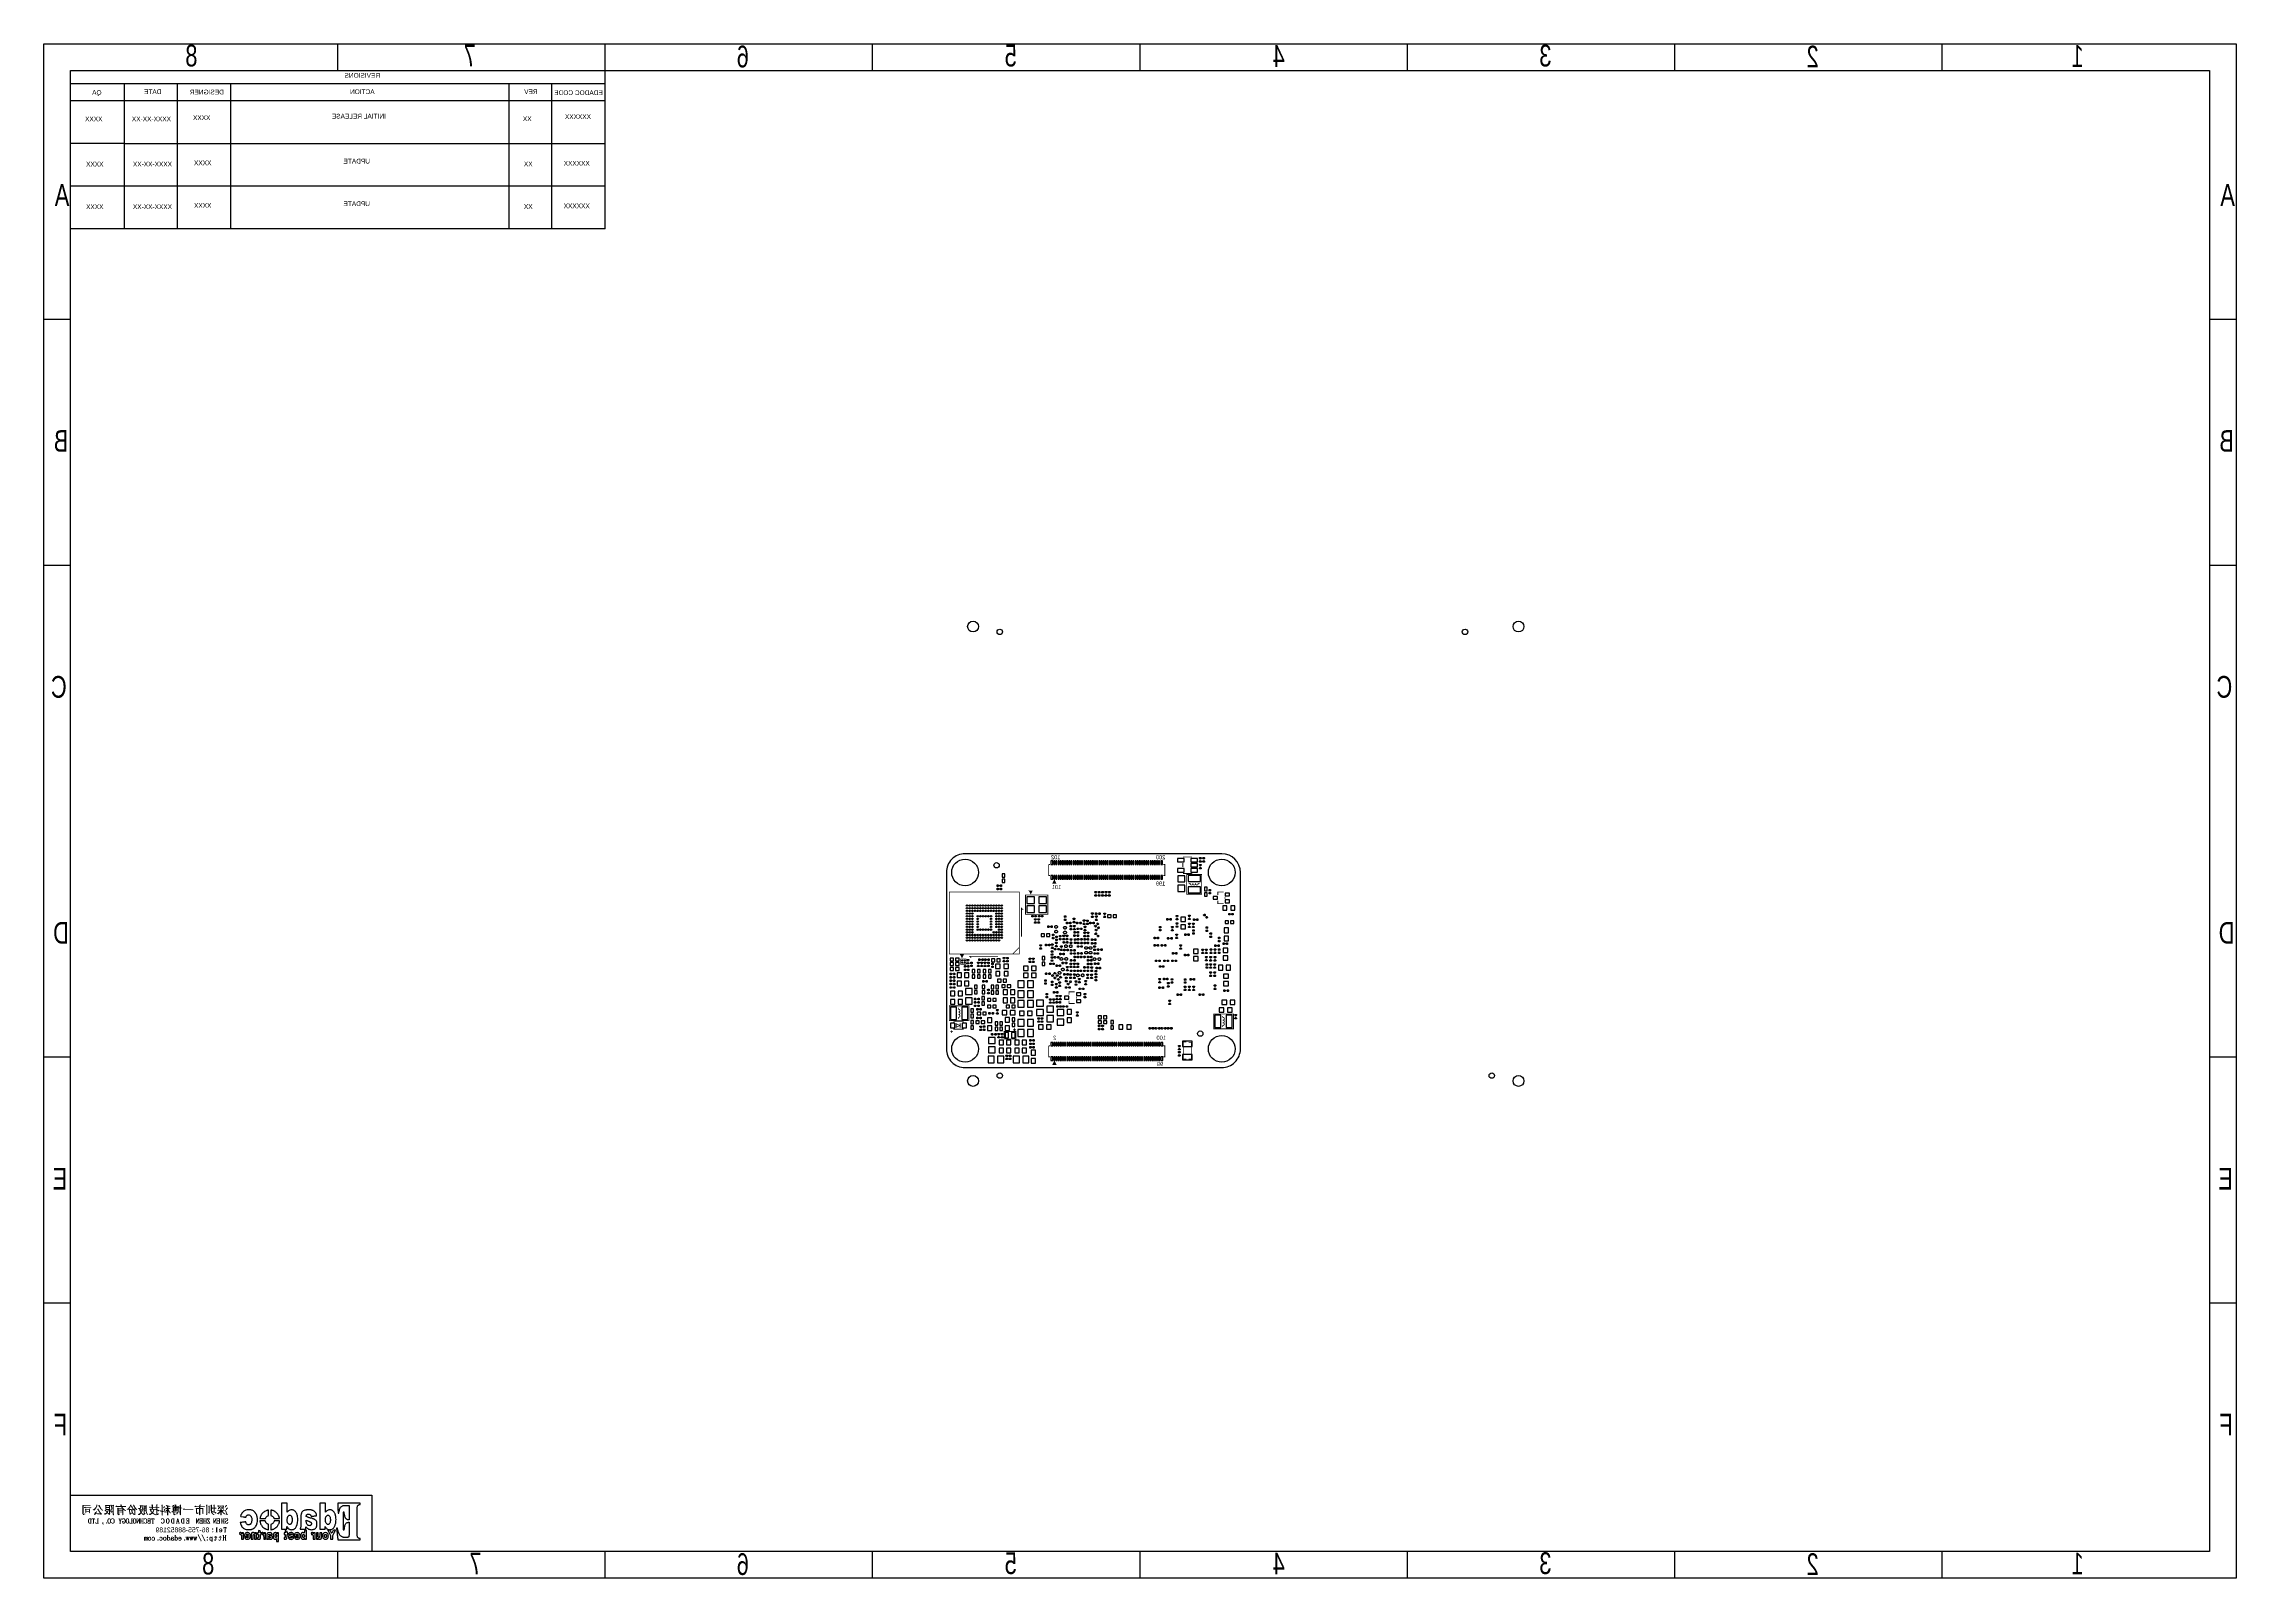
# Model space of a CAD drawing. Extents: x -169 to 241, y -96 to 191.
import ezdxf

# ---------------------------------------------------------------- set-up
doc = ezdxf.new("R2010")
doc.units = 0
for name, color, linetype in [('BG_OUTLINE', 2, 'CONTINUOUS'), ('BG_SILKSCREEN_BOTTOM', 1, 'CONTINUOUS'), ('PG_SILKSCREEN_BOTTOM', 3, 'CONTINUOUS'), ('PIN_BOTTOM', 4, 'CONTINUOUS')]:
    doc.layers.add(name, color=color, linetype=linetype)

msp = doc.modelspace()

# ---------------------------------------------------------------- linework, layer by layer
at = {"layer": 'BG_OUTLINE'}
msp.add_lwpolyline([(55.00116, 36.4998, 0.414173), (51.50104, 39.99992), (3.50012, 39.99992, 0.414234), (0, 36.4998), (0, 3.49758, 0.414214), (3.50012, 0), (51.50104, 0, 0.414214), (55.00116, 3.49758)], format="xyb", close=True, dxfattribs=at)
at = {"layer": 'BG_SILKSCREEN_BOTTOM'}
for points in [[(-168.783, -95.504), (-168.783, 191.495934), (241.216942, 191.495934), (241.216942, -95.504)], [(-124.328936, -81.461102), (-124.328936, -86.357714), (-123.345956, -86.357714), (-123.342908, -86.100158), (-123.338336, -85.841078), (-123.235466, -85.987382), (-123.131834, -86.133686), (-122.952002, -86.298278), (-122.853704, -86.34476), (-122.755406, -86.389718), (-122.635772, -86.415626), (-122.5169, -86.441534), (-122.382788, -86.431628), (-122.249438, -86.422484), (-122.149616, -86.388194), (-122.10923, -86.373716), (-122.070368, -86.358476), (-122.033792, -86.341712), (-121.99874, -86.323424), (-121.965212, -86.303612), (-121.931684, -86.281514), (-121.898918, -86.25713), (-121.831862, -86.201504), (-121.750328, -86.12759), (-121.677176, -86.027768), (-121.60631, -85.926422), (-121.542302, -85.789262), (-121.53011, -85.762592), (-121.517156, -85.732874), (-121.50344, -85.70087), (-121.476008, -85.633814), (-121.463816, -85.599524), (-121.451624, -85.566758), (-121.43105, -85.507322), (-121.383044, -85.361018), (-121.348754, -85.188044), (-121.31675, -85.015832), (-121.299224, -84.777326), (-121.283222, -84.537296), (-121.300748, -84.292694), (-121.31675, -84.046568), (-121.355612, -83.861402), (-121.393712, -83.676236), (-121.444004, -83.537552), (-121.49582, -83.398868), (-121.574306, -83.271614), (-121.65203, -83.14436), (-121.73585, -83.052158), (-121.817384, -82.960718), (-121.925588, -82.888328), (-122.035316, -82.815938), (-122.154188, -82.777076), (-122.275346, -82.73669), (-122.37974, -82.726784), (-122.484896, -82.716116), (-122.621294, -82.739738), (-122.758454, -82.764122), (-122.891804, -82.830416), (-123.025916, -82.898234), (-123.146312, -83.01863), (-123.265946, -83.139788), (-123.265946, -82.300064), (-123.265946, -81.461102)], [(-117.176804, -81.461102), (-117.176804, -86.357714), (-116.194586, -86.357714), (-116.191538, -86.09711), (-116.186204, -85.837268), (-116.110766, -85.950044), (-116.035328, -86.064344), (-115.934744, -86.171024), (-115.836446, -86.276942), (-115.720622, -86.33333), (-115.606322, -86.389718), (-115.485926, -86.415626), (-115.364768, -86.441534), (-115.229894, -86.431628), (-115.094258, -86.422484), (-114.986054, -86.383622), (-114.878612, -86.346284), (-114.787934, -86.286848), (-114.698018, -86.225888), (-114.615722, -86.137496), (-114.53495, -86.048342), (-114.470942, -85.939376), (-114.412268, -85.833458), (-114.35969, -85.722206), (-114.312446, -85.606382), (-114.271298, -85.484462), (-114.236246, -85.356446), (-114.205766, -85.221572), (-114.181382, -85.07984), (-114.148616, -84.772754), (-114.132614, -84.548726), (-114.148616, -84.301076), (-114.164618, -84.052664), (-114.197384, -83.886548), (-114.209576, -83.824826), (-114.224054, -83.76539), (-114.238532, -83.707478), (-114.255296, -83.65109), (-114.27206, -83.596988), (-114.29111, -83.542886), (-114.311684, -83.490308), (-114.356642, -83.387438), (-114.407696, -83.283044), (-114.499898, -83.157314), (-114.593624, -83.031584), (-114.656108, -82.97672), (-114.6683, -82.966052), (-114.682778, -82.954622), (-114.699542, -82.94243), (-114.716306, -82.929476), (-114.752882, -82.902044), (-114.77117, -82.88909), (-114.806222, -82.865468), (-114.894614, -82.80908), (-115.06835, -82.74812), (-115.19408, -82.732118), (-115.31981, -82.714592), (-115.463066, -82.739738), (-115.606322, -82.764122), (-115.740434, -82.830416), (-115.873784, -82.898234), (-115.994942, -83.017106), (-116.113814, -83.135978), (-116.113814, -82.29854), (-116.113814, -81.461102)], [(-109.606334, -81.461102), (-113.778284, -81.461102), (-113.775236, -82.398362), (-113.769902, -83.337908), (-113.610644, -83.337908), (-113.588546, -83.161886), (-113.56721, -82.985102), (-113.520728, -82.806032), (-113.503202, -82.739738), (-113.485676, -82.677254), (-113.46815, -82.620104), (-113.449862, -82.566764), (-113.430812, -82.51571), (-113.410238, -82.468466), (-113.388902, -82.423508), (-113.341658, -82.337402), (-113.286794, -82.246724), (-113.202974, -82.163666), (-113.119154, -82.078322), (-113.01476, -82.026506), (-112.91189, -81.976214), (-112.784636, -81.941162), (-112.658906, -81.906872), (-112.18037, -81.899252), (-111.70031, -81.892394), (-111.70031, -84.590636), (-111.83366, -84.583016), (-111.966248, -84.576158), (-112.165892, -84.486242), (-112.25276, -84.39404), (-112.341152, -84.3026), (-112.381538, -84.221828), (-112.414304, -84.152486), (-112.44326, -84.077048), (-112.46993, -83.99399), (-112.494314, -83.901788), (-112.517174, -83.79968), (-112.537748, -83.686142), (-112.55756, -83.558888), (-112.594136, -83.260184), (-112.604042, -83.168744), (-112.786922, -83.168744), (-112.786922, -86.486492), (-112.602518, -86.486492), (-112.602518, -86.465918), (-112.601756, -86.45906), (-112.600994, -86.446106), (-112.598708, -86.427818), (-112.596422, -86.404196), (-112.593374, -86.376002), (-112.590326, -86.34476), (-112.586516, -86.311232), (-112.578134, -86.237318), (-112.56899, -86.155784), (-112.559084, -86.079584), (-112.548416, -86.007194), (-112.536986, -85.938614), (-112.524794, -85.874606), (-112.512602, -85.813646), (-112.499648, -85.756496), (-112.472216, -85.652102), (-112.437926, -85.54466), (-112.373918, -85.41893), (-112.309148, -85.294724), (-112.2299, -85.223858), (-112.152938, -85.152992), (-112.080548, -85.119464), (-112.048544, -85.105748), (-112.017302, -85.093556), (-111.985298, -85.082888), (-111.952532, -85.074506), (-111.920528, -85.066886), (-111.887762, -85.061552), (-111.854234, -85.05698), (-111.785654, -85.05317), (-111.70031, -85.05317), (-111.70031, -86.247986), (-111.701834, -87.445088), (-111.72317, -87.56777), (-111.745268, -87.691214), (-111.7727, -87.749888), (-111.801656, -87.809324), (-111.859568, -87.83828), (-111.87176, -87.843614), (-111.886238, -87.84971), (-111.90224, -87.855806), (-111.919766, -87.861902), (-111.976916, -87.88019), (-112.014254, -87.889334), (-112.111028, -87.909146), (-112.33658, -87.909146), (-112.562132, -87.907622), (-112.676432, -87.883238), (-112.728248, -87.870284), (-112.779302, -87.856568), (-112.829594, -87.840566), (-112.879124, -87.823802), (-112.92713, -87.806276), (-112.973612, -87.787226), (-113.017808, -87.767414), (-113.097056, -87.725504), (-113.186972, -87.67064), (-113.301272, -87.55634), (-113.415572, -87.443564), (-113.491772, -87.314786), (-113.568734, -87.187532), (-113.633504, -87.028274), (-113.659412, -86.961218), (-113.68532, -86.888828), (-113.711228, -86.811866), (-113.736374, -86.731856), (-113.760758, -86.650322), (-113.782856, -86.568788), (-113.80343, -86.488778), (-113.836196, -86.33714), (-113.866676, -86.18093), (-114.061748, -86.18093), (-113.929922, -87.238586), (-113.905538, -87.429086), (-113.882678, -87.60968), (-113.862104, -87.776558), (-113.843054, -87.927434), (-113.827052, -88.058498), (-113.813336, -88.167464), (-113.80343, -88.250522), (-113.794286, -88.32596), (-113.794286, -88.354916), (-109.606334, -88.354916), (-109.606334, -88.114886), (-109.667294, -88.105742), (-109.679486, -88.103456), (-109.693202, -88.100408), (-109.708442, -88.096598), (-109.74197, -88.088978), (-109.759496, -88.084406), (-109.777022, -88.080596), (-109.809026, -88.071452), (-109.889798, -88.050878), (-109.956092, -88.00211), (-109.991906, -87.973916), (-110.025434, -87.941912), (-110.055152, -87.906098), (-110.081822, -87.865712), (-110.106206, -87.821516), (-110.128304, -87.771986), (-110.148116, -87.717122), (-110.183168, -87.588344), (-110.2106, -87.46109), (-110.2106, -82.354928), (-110.181644, -82.22615), (-110.154212, -82.097372), (-110.10392, -81.99755), (-110.055914, -81.897728), (-109.996478, -81.847436), (-109.984286, -81.839054), (-109.971332, -81.829148), (-109.957616, -81.820004), (-109.943138, -81.810098), (-109.927898, -81.800192), (-109.912658, -81.791048), (-109.89818, -81.782666), (-109.872272, -81.76895), (-109.805978, -81.73847), (-109.706156, -81.718658), (-109.606334, -81.698084), (-109.606334, -81.579974)], [(-113.119154, -82.078322), (-113.01476, -82.026506), (-112.91189, -81.976214), (-112.784636, -81.941162), (-112.658906, -81.906872), (-112.18037, -81.899252), (-111.70031, -81.892394), (-111.70031, -84.590636), (-111.83366, -84.583016), (-111.966248, -84.576158), (-112.165892, -84.486242), (-112.25276, -84.39404), (-112.341152, -84.3026), (-112.381538, -84.221828), (-112.414304, -84.152486), (-112.44326, -84.077048), (-112.46993, -83.99399), (-112.494314, -83.901788), (-112.517174, -83.79968), (-112.537748, -83.686142), (-112.55756, -83.558888), (-112.594136, -83.260184), (-112.604042, -83.168744), (-112.786922, -83.168744), (-112.786922, -86.486492), (-112.602518, -86.486492), (-112.602518, -86.465918), (-112.601756, -86.45906), (-112.600994, -86.446106), (-112.598708, -86.427818), (-112.596422, -86.404196), (-112.593374, -86.376002), (-112.590326, -86.34476), (-112.586516, -86.311232), (-112.578134, -86.237318), (-112.56899, -86.155784), (-112.559084, -86.079584), (-112.548416, -86.007194), (-112.536986, -85.938614), (-112.524794, -85.874606), (-112.512602, -85.813646), (-112.499648, -85.756496), (-112.472216, -85.652102), (-112.437926, -85.54466), (-112.373918, -85.41893), (-112.309148, -85.294724), (-112.2299, -85.223858), (-112.152938, -85.152992), (-112.080548, -85.119464), (-112.048544, -85.105748), (-112.017302, -85.093556), (-111.985298, -85.082888), (-111.952532, -85.074506), (-111.920528, -85.066886), (-111.887762, -85.061552), (-111.854234, -85.05698), (-111.785654, -85.05317), (-111.70031, -85.05317), (-111.70031, -86.247986), (-111.701834, -87.445088), (-111.72317, -87.56777), (-111.745268, -87.691214), (-111.7727, -87.749888), (-111.801656, -87.809324), (-111.859568, -87.83828), (-111.87176, -87.843614), (-111.886238, -87.84971), (-111.90224, -87.855806), (-111.919766, -87.861902), (-111.976916, -87.88019), (-112.014254, -87.889334), (-112.111028, -87.909146), (-112.33658, -87.909146), (-112.562132, -87.907622), (-112.676432, -87.883238), (-112.728248, -87.870284), (-112.779302, -87.856568), (-112.829594, -87.840566), (-112.879124, -87.823802), (-112.92713, -87.806276), (-112.973612, -87.787226), (-113.017808, -87.767414), (-113.097056, -87.725504), (-113.186972, -87.67064), (-113.301272, -87.55634), (-113.415572, -87.443564), (-113.491772, -87.314786), (-113.568734, -87.187532), (-113.633504, -87.028274), (-113.659412, -86.961218), (-113.68532, -86.888828), (-113.711228, -86.811866), (-113.736374, -86.731856), (-113.760758, -86.650322), (-113.782856, -86.568788), (-113.80343, -86.488778), (-113.836196, -86.33714), (-113.866676, -86.18093), (-114.061748, -86.18093), (-113.929922, -87.238586), (-113.905538, -87.429086), (-113.882678, -87.60968), (-113.862104, -87.776558), (-113.843054, -87.927434), (-113.827052, -88.058498), (-113.813336, -88.167464), (-113.80343, -88.250522), (-113.794286, -88.32596), (-113.794286, -88.354916), (-109.606334, -88.354916), (-109.606334, -88.114886), (-109.667294, -88.105742), (-109.679486, -88.103456), (-109.693202, -88.100408), (-109.708442, -88.096598), (-109.74197, -88.088978), (-109.759496, -88.084406), (-109.777022, -88.080596), (-109.809026, -88.071452), (-109.889798, -88.050878), (-109.956092, -88.00211), (-109.991906, -87.973916), (-110.025434, -87.941912), (-110.055152, -87.906098), (-110.081822, -87.865712), (-110.106206, -87.821516), (-110.128304, -87.771986), (-110.148116, -87.717122), (-110.183168, -87.588344), (-110.2106, -87.46109), (-110.2106, -82.354928), (-110.181644, -82.22615), (-110.154212, -82.097372), (-110.10392, -81.99755), (-110.055914, -81.897728), (-109.996478, -81.847436), (-109.984286, -81.839054), (-109.971332, -81.829148), (-109.957616, -81.820004), (-109.943138, -81.810098), (-109.927898, -81.800192), (-109.912658, -81.791048), (-109.89818, -81.782666), (-109.872272, -81.76895), (-109.805978, -81.73847), (-109.706156, -81.718658), (-109.606334, -81.698084), (-109.606334, -81.579974), (-109.606334, -81.461102), (-113.778284, -81.461102), (-113.775236, -82.398362), (-113.769902, -83.337908), (-113.610644, -83.337908), (-113.588546, -83.161886), (-113.56721, -82.985102), (-113.520728, -82.806032), (-113.503202, -82.739738), (-113.485676, -82.677254), (-113.46815, -82.620104), (-113.449862, -82.566764), (-113.430812, -82.51571), (-113.410238, -82.468466), (-113.388902, -82.423508), (-113.341658, -82.337402), (-113.286794, -82.246724), (-113.202974, -82.163666)], [(-130.360928, -82.720688), (-130.554476, -82.72907), (-130.748024, -82.73669), (-131.00558, -82.785458), (-131.14274, -82.836512), (-131.279138, -82.886804), (-131.37134, -82.947764), (-131.46278, -83.008724), (-131.644898, -83.190842), (-131.709668, -83.286092), (-131.72186, -83.305904), (-131.736338, -83.328764), (-131.751578, -83.354672), (-131.76758, -83.382866), (-131.784344, -83.412584), (-131.816348, -83.47202), (-131.844542, -83.52917), (-131.913884, -83.676236), (-131.949698, -83.79968), (-131.986274, -83.92541), (-131.971796, -83.939888), (-131.955794, -83.954366), (-131.49707, -84.030566), (-131.414012, -84.044282), (-131.335526, -84.057236), (-131.262374, -84.068666), (-131.19608, -84.080096), (-131.138168, -84.08924), (-131.090162, -84.097622), (-131.052824, -84.103718), (-131.01701, -84.109052), (-130.99415, -84.110576), (-130.965194, -84.019136), (-130.953764, -83.984846), (-130.942334, -83.952842), (-130.928618, -83.922362), (-130.914902, -83.89493), (-130.899662, -83.86826), (-130.882898, -83.843876), (-130.865372, -83.820254), (-130.824986, -83.777582), (-130.780028, -83.734148), (-130.70078, -83.698334), (-130.62077, -83.663282), (-130.370834, -83.663282), (-130.282442, -83.706716), (-130.195574, -83.748626), (-130.130804, -83.819492), (-130.06451, -83.890358), (-130.023362, -83.974178), (-129.981452, -84.057998), (-129.948686, -84.179918), (-129.916682, -84.304124), (-129.906776, -84.537296), (-129.899156, -84.77123), (-129.925064, -84.924392), (-129.952496, -85.077554), (-130.006598, -85.193378), (-130.061462, -85.309202), (-130.200146, -85.447886), (-130.259582, -85.476842), (-130.271774, -85.481414), (-130.28549, -85.486748), (-130.30073, -85.492844), (-130.316732, -85.498178), (-130.333496, -85.503512), (-130.351022, -85.508846), (-130.367786, -85.513418), (-130.39979, -85.520276), (-130.482086, -85.534754), (-130.562858, -85.520276), (-130.642868, -85.505798), (-130.707638, -85.471508), (-130.773932, -85.43798), (-130.836416, -85.375496), (-130.8989, -85.31225), (-130.953764, -85.194902), (-130.964432, -85.172804), (-130.974338, -85.150706), (-130.992626, -85.10651), (-131.001008, -85.085936), (-131.007866, -85.066886), (-131.013962, -85.050122), (-131.021582, -85.024214), (-131.033012, -84.972398), (-131.05892, -84.972398), (-131.10464, -84.977732), (-131.200652, -84.991448), (-131.332478, -85.010498), (-131.484116, -85.032596), (-131.64185, -85.05698), (-131.791202, -85.07984), (-131.91617, -85.099652), (-132.036566, -85.120988), (-132.037328, -85.13318), (-132.031994, -85.160612), (-132.02285, -85.200236), (-132.009134, -85.249766), (-131.993132, -85.30463), (-131.974844, -85.362542), (-131.955794, -85.420454), (-131.916932, -85.524848), (-131.895596, -85.577426), (-131.871212, -85.630004), (-131.845304, -85.68182), (-131.818634, -85.732874), (-131.789678, -85.782404), (-131.75996, -85.83041), (-131.728718, -85.876892), (-131.66471, -85.961474), (-131.590034, -86.053676), (-131.482592, -86.142068), (-131.375912, -86.23046), (-131.247134, -86.293706), (-131.118356, -86.35619), (-130.973576, -86.393528), (-130.828034, -86.430104), (-130.184144, -86.430104), (-130.050032, -86.401148), (-130.024124, -86.395814), (-129.99593, -86.388956), (-129.966974, -86.381336), (-129.906014, -86.364572), (-129.877058, -86.35619), (-129.848864, -86.347046), (-129.800858, -86.330282), (-129.685034, -86.289896), (-129.491486, -86.174072), (-129.372614, -86.061296), (-129.254504, -85.946996), (-129.183638, -85.848698), (-129.112772, -85.748876), (-129.040382, -85.598762), (-128.969516, -85.447886), (-128.930654, -85.310726), (-128.890268, -85.173566), (-128.855216, -84.884006), (-128.855216, -84.304124), (-128.8796, -84.143342), (-128.884172, -84.1121), (-128.889506, -84.079334), (-128.895602, -84.045044), (-128.909318, -83.976464), (-128.916938, -83.943698), (-128.923796, -83.913218), (-128.937512, -83.861402), (-128.969516, -83.740244), (-129.040382, -83.592416), (-129.067052, -83.53679), (-129.09296, -83.486498), (-129.118106, -83.440016), (-129.144776, -83.396582), (-129.172208, -83.354672), (-129.201926, -83.313524), (-129.234692, -83.271614), (-129.310892, -83.181698), (-129.406142, -83.07197), (-129.50444, -82.998056), (-129.604262, -82.921856), (-129.717038, -82.868516), (-129.829814, -82.814414), (-129.96164, -82.780124), (-130.094228, -82.74812), (-130.227578, -82.733642)], [(-127.376174, -84.795614), (-128.372108, -84.795614), (-128.372108, -84.817712), (-128.369822, -84.842096), (-128.36525, -84.876386), (-128.35763, -84.918296), (-128.347724, -84.96554), (-128.336294, -85.015832), (-128.32334, -85.067648), (-128.310386, -85.11794), (-128.283716, -85.207856), (-128.241806, -85.33511), (-128.173988, -85.462364), (-128.107694, -85.591142), (-128.016254, -85.713824), (-127.925576, -85.83422), (-127.798322, -85.955378), (-127.671068, -86.075774), (-127.555244, -86.153498), (-127.486664, -86.19617), (-127.41656, -86.236556), (-127.34417, -86.273894), (-127.270256, -86.308184), (-127.194818, -86.338664), (-127.118618, -86.366096), (-127.041656, -86.39048), (-126.88697, -86.427056), (-126.76124, -86.45144), (-126.76124, -85.444838), (-126.838202, -85.415882), (-126.853442, -85.409786), (-126.870206, -85.402166), (-126.887732, -85.393784), (-126.906782, -85.38464), (-126.925832, -85.374734), (-126.94412, -85.364066), (-126.962408, -85.35416), (-126.994412, -85.33511), (-127.075184, -85.283294), (-127.15748, -85.196426), (-127.18796, -85.162898), (-127.215392, -85.12937), (-127.2413, -85.09508), (-127.26416, -85.06079), (-127.285496, -85.0265), (-127.303784, -84.991448), (-127.320548, -84.954872), (-127.348742, -84.879434)], [(-126.76124, -82.777076), (-126.842012, -82.788506), (-126.858776, -82.790792), (-126.878588, -82.794602), (-126.901448, -82.799174), (-126.926594, -82.80527), (-126.953264, -82.811366), (-127.008128, -82.825082), (-127.060706, -82.83956), (-127.19939, -82.879946), (-127.348742, -82.952336), (-127.498856, -83.027012), (-127.634492, -83.128358), (-127.769366, -83.229704), (-127.879094, -83.347052), (-127.988822, -83.462876), (-128.077214, -83.596988), (-128.119886, -83.665568), (-128.158748, -83.73491), (-128.195324, -83.804252), (-128.22809, -83.875118), (-128.25857, -83.945984), (-128.28524, -84.018374), (-128.308862, -84.091526), (-128.3462, -84.239354), (-128.36906, -84.34451), (-127.857758, -84.34451), (-127.348742, -84.342986), (-127.25273, -84.126578), (-127.027178, -83.897978), (-126.922022, -83.849972), (-126.883922, -83.831684), (-126.865634, -83.823302), (-126.848108, -83.81492), (-126.832106, -83.808062), (-126.817628, -83.801966), (-126.806198, -83.796632), (-126.790196, -83.790536), (-126.76124, -83.782154), (-126.76124, -83.279234)], [(-126.096776, -82.8167), (-126.15164, -82.802984), (-126.176786, -82.79765), (-126.20117, -82.792316), (-126.222506, -82.788506), (-126.240794, -82.785458), (-126.266702, -82.781648), (-126.310136, -82.781648), (-126.310136, -83.782154), (-126.282704, -83.790536), (-126.275846, -83.792822), (-126.26594, -83.796632), (-126.25451, -83.801204), (-126.240794, -83.8073), (-126.224792, -83.814158), (-126.208028, -83.821778), (-126.190502, -83.829398), (-126.153926, -83.846924), (-126.054104, -83.89493), (-125.961902, -83.97875), (-125.870462, -84.06257), (-125.818646, -84.143342), (-125.80874, -84.15782), (-125.799596, -84.174584), (-125.78969, -84.191348), (-125.780546, -84.208874), (-125.771402, -84.225638), (-125.76302, -84.242402), (-125.756162, -84.257642), (-125.744732, -84.282788), (-125.724158, -84.34451), (-124.700792, -84.34451), (-124.710698, -84.29117), (-124.712984, -84.27974), (-124.716032, -84.265262), (-124.720604, -84.246974), (-124.725938, -84.2264), (-124.732034, -84.20354), (-124.73813, -84.179156), (-124.744988, -84.15401), (-124.758704, -84.102956), (-124.797566, -83.965796), (-124.876814, -83.80349), (-124.9553, -83.638898), (-125.053598, -83.51012), (-125.150372, -83.381342), (-125.273054, -83.267042), (-125.39345, -83.154266), (-125.504702, -83.07959), (-125.5268, -83.065874), (-125.552708, -83.049872), (-125.581664, -83.033108), (-125.611382, -83.016344), (-125.67539, -82.981292), (-125.706632, -82.964528), (-125.766068, -82.93481), (-125.91542, -82.863944), (-126.068582, -82.823558)], [(-124.69622, -84.795614), (-125.69444, -84.795614), (-125.724158, -84.88553), (-125.750828, -84.975446), (-125.811026, -85.067648), (-125.870462, -85.157564), (-125.967236, -85.248242), (-126.06401, -85.336634), (-126.187454, -85.393022), (-126.310136, -85.447886), (-126.310136, -86.433152), (-126.301754, -86.441534), (-126.29261, -86.45144), (-126.182882, -86.430104), (-126.104396, -86.41334), (-126.026672, -86.392766), (-125.950472, -86.368382), (-125.874272, -86.34095), (-125.798072, -86.308946), (-125.722634, -86.273132), (-125.647958, -86.232746), (-125.49632, -86.140544), (-125.367542, -86.0552), (-125.23724, -85.924898), (-125.105414, -85.79231), (-125.023118, -85.673438), (-124.940822, -85.555328), (-124.868432, -85.404452), (-124.797566, -85.254338), (-124.75718, -85.117178), (-124.750322, -85.09127), (-124.743464, -85.063838), (-124.729748, -85.00745), (-124.723652, -84.979256), (-124.718318, -84.953348), (-124.713746, -84.928202), (-124.70765, -84.887054)], [(-122.885708, -83.748626), (-122.689112, -83.748626), (-122.61215, -83.79968), (-122.532902, -83.85302), (-122.479562, -83.941412), (-122.426222, -84.030566), (-122.404124, -84.107528), (-122.381264, -84.185252), (-122.362214, -84.357464), (-122.342402, -84.529676), (-122.353832, -84.70646), (-122.363738, -84.884006), (-122.386598, -84.989924), (-122.408696, -85.098128), (-122.450606, -85.1789), (-122.458988, -85.19414), (-122.468132, -85.210904), (-122.478038, -85.227668), (-122.489468, -85.245194), (-122.500136, -85.261958), (-122.510804, -85.27796), (-122.521472, -85.292438), (-122.541284, -85.317584), (-122.590814, -85.373972), (-122.660156, -85.405976), (-122.727974, -85.439504), (-122.87123, -85.439504), (-122.953526, -85.400642), (-123.033536, -85.364066), (-123.085352, -85.30082), (-123.105926, -85.274912), (-123.124976, -85.24748), (-123.143264, -85.219286), (-123.160028, -85.188806), (-123.17603, -85.156802), (-123.19127, -85.124036), (-123.204986, -85.089746), (-123.228608, -85.015832), (-123.252992, -84.932012), (-123.260612, -84.658454), (-123.268994, -84.384896), (-123.24461, -84.250784), (-123.218702, -84.117434), (-123.180602, -84.03209), (-123.140216, -83.946746), (-123.082304, -83.880452), (-123.022868, -83.814158), (-122.953526, -83.782154)], [(-119.34317, -82.726784), (-119.431562, -82.730594), (-119.51462, -82.735166), (-119.593106, -82.741262), (-119.66702, -82.747358), (-119.7356, -82.754978), (-119.80037, -82.76336), (-119.859044, -82.772504), (-119.963438, -82.793078), (-120.068594, -82.818986), (-120.294146, -82.931762), (-120.519698, -83.160362), (-120.570752, -83.264756), (-120.590564, -83.307428), (-120.608852, -83.352386), (-120.626378, -83.39963), (-120.64238, -83.44916), (-120.658382, -83.500976), (-120.67286, -83.555078), (-120.686576, -83.611466), (-120.71096, -83.730338), (-120.736868, -83.86445), (-120.736868, -85.737446), (-120.75287, -85.882988), (-120.768872, -86.027768), (-120.809258, -86.164166), (-120.81764, -86.189312), (-120.82526, -86.214458), (-120.832118, -86.237318), (-120.838976, -86.259416), (-120.845072, -86.279228), (-120.850406, -86.296754), (-120.854978, -86.311994), (-120.861074, -86.330282), (-120.868694, -86.357714), (-120.372632, -86.354666), (-119.875046, -86.350094), (-119.839994, -86.257892), (-119.802656, -86.166452), (-119.783606, -86.046818), (-119.765318, -85.927946), (-119.652542, -86.046818), (-119.539766, -86.166452), (-119.425466, -86.24189), (-119.311166, -86.318852), (-119.182388, -86.360762), (-119.05361, -86.404196), (-118.879874, -86.424008), (-118.7069, -86.444582), (-118.547642, -86.425532), (-118.389908, -86.408006), (-118.278656, -86.366096), (-118.167404, -86.32571), (-118.077488, -86.256368), (-117.985286, -86.18855), (-117.92585, -86.11616), (-117.866414, -86.045294), (-117.813074, -85.939376), (-117.803168, -85.918802), (-117.7925, -85.895942), (-117.782594, -85.87232), (-117.761258, -85.823552), (-117.752114, -85.799168), (-117.74297, -85.776308), (-117.729254, -85.735922), (-117.700298, -85.640672), (-117.701822, -85.4075), (-117.701822, -85.173566), (-117.759734, -84.964778), (-117.818408, -84.853526), (-117.87632, -84.742274), (-117.953282, -84.66455), (-118.031006, -84.587588), (-118.132352, -84.5312), (-118.18112, -84.505292), (-118.23065, -84.480908), (-118.283228, -84.457286), (-118.341902, -84.435188), (-118.407434, -84.412328), (-118.482872, -84.388706), (-118.56974, -84.362798), (-118.787672, -84.304124), (-118.918736, -84.269072), (-119.033036, -84.237068), (-119.13362, -84.208112), (-119.222012, -84.181442), (-119.30126, -84.155534), (-119.372888, -84.130388), (-119.439182, -84.105242), (-119.56415, -84.05114), (-119.70893, -83.983322), (-119.699786, -83.8835), (-119.695214, -83.848448), (-119.690642, -83.815682), (-119.684546, -83.785202), (-119.677688, -83.756246), (-119.670068, -83.729576), (-119.661686, -83.70443), (-119.65178, -83.68157), (-119.630444, -83.640422), (-119.60606, -83.60537), (-119.535194, -83.569556), (-119.462804, -83.536028), (-119.298212, -83.542124), (-119.134382, -83.548982), (-119.05361, -83.584034), (-119.02313, -83.599274), (-119.00789, -83.607656), (-118.99265, -83.6168), (-118.978172, -83.625182), (-118.965218, -83.633564), (-118.953026, -83.641946), (-118.934738, -83.656424), (-118.895876, -83.692238), (-118.842536, -83.805014), (-118.83263, -83.824826), (-118.823486, -83.844638), (-118.815104, -83.863688), (-118.807484, -83.881214), (-118.800626, -83.897216), (-118.795292, -83.911694), (-118.791482, -83.923124), (-118.787672, -83.938364), (-118.787672, -83.9597), (-118.76024, -83.951318), (-118.747286, -83.949032), (-118.721378, -83.945222), (-118.681754, -83.939126), (-118.632224, -83.932268), (-118.572788, -83.923886), (-118.50497, -83.914742), (-118.430294, -83.904836), (-118.267226, -83.8835), (-118.184168, -83.872832), (-118.105682, -83.861402), (-118.031768, -83.851496), (-117.965474, -83.84159), (-117.907562, -83.833208), (-117.859556, -83.825588), (-117.82298, -83.819492), (-117.787166, -83.812634), (-117.772688, -83.80349), (-117.819932, -83.617562), (-117.86489, -83.432396), (-117.92585, -83.313524), (-117.987572, -83.192366), (-118.109492, -83.07197), (-118.232174, -82.949288), (-118.328948, -82.899758), (-118.38686, -82.871564), (-118.44782, -82.845656), (-118.51259, -82.822034), (-118.579646, -82.80146), (-118.651274, -82.783172), (-118.72595, -82.76717), (-118.804436, -82.753454), (-118.972838, -82.733642), (-119.117618, -82.720688)], [(-119.707406, -84.964778), (-119.702834, -84.817712), (-119.6975, -84.672932), (-119.601488, -84.716366), (-119.580914, -84.72551), (-119.555768, -84.736178), (-119.52605, -84.747608), (-119.493284, -84.760562), (-119.458232, -84.774278), (-119.421656, -84.787994), (-119.384318, -84.80171), (-119.311166, -84.827618), (-119.275352, -84.840572), (-119.237252, -84.854288), (-119.199914, -84.868766), (-119.162576, -84.884006), (-119.126762, -84.898484), (-119.092472, -84.9122), (-119.061992, -84.925916), (-119.013224, -84.948014), (-118.90883, -85.001354), (-118.857014, -85.056218), (-118.805198, -85.109558), (-118.781576, -85.168994), (-118.755668, -85.22843), (-118.755668, -85.39607), (-118.774718, -85.46084), (-118.79453, -85.526372), (-118.852442, -85.58657), (-118.90883, -85.646006), (-118.98122, -85.665056), (-119.05361, -85.684868), (-119.14505, -85.676486), (-119.237252, -85.668104), (-119.322596, -85.62848), (-119.40794, -85.589618), (-119.483378, -85.5218), (-119.559578, -85.453982), (-119.614442, -85.345016), (-119.67083, -85.233764), (-119.688356, -85.099652)], [(-115.733576, -83.748626), (-115.636802, -83.748626), (-115.542314, -83.75015), (-115.482116, -83.782154), (-115.421156, -83.812634), (-115.357148, -83.89493), (-115.292378, -83.975702), (-115.260374, -84.080096), (-115.229894, -84.182966), (-115.210082, -84.365084), (-115.192556, -84.545678), (-115.202462, -84.714842), (-115.21313, -84.884006), (-115.23599, -84.993734), (-115.25885, -85.101176), (-115.30076, -85.18652), (-115.34267, -85.27034), (-115.393724, -85.325204), (-115.44554, -85.378544), (-115.509548, -85.409024), (-115.574318, -85.439504), (-115.719098, -85.439504), (-115.802918, -85.400642), (-115.885214, -85.362542), (-115.949222, -85.280246), (-116.013992, -85.19795), (-116.04752, -85.098128), (-116.053616, -85.078316), (-116.060474, -85.056218), (-116.06657, -85.033358), (-116.078762, -84.986114), (-116.084096, -84.963254), (-116.088668, -84.940394), (-116.096288, -84.901532), (-116.113814, -84.804758), (-116.113814, -84.36356), (-116.090954, -84.243164), (-116.067332, -84.120482), (-116.026946, -84.035138), (-115.98656, -83.94827), (-115.928648, -83.881976), (-115.87226, -83.815682)], [(-131.955794, -86.987888), (-131.999228, -86.986364), (-132.044186, -86.986364), (-132.108956, -87.01151), (-132.173726, -87.037418), (-132.173726, -87.058754), (-132.169916, -87.07247), (-132.161534, -87.102188), (-132.14858, -87.141812), (-132.13334, -87.187532), (-132.117338, -87.2363), (-132.100574, -87.282782), (-132.086096, -87.323168), (-132.06857, -87.368126), (-132.06476, -87.368126), (-132.06095, -87.367364), (-132.055616, -87.366602), (-132.04952, -87.364316), (-132.042662, -87.36203), (-132.03428, -87.359744), (-132.017516, -87.353648), (-131.9657, -87.333836), (-131.92379, -87.353648), (-131.88188, -87.372698), (-131.846066, -87.44966), (-131.812538, -87.52586), (-131.806442, -87.867236), (-131.799584, -88.210136), (-131.4323, -88.210136), (-131.4323, -87.018368), (-131.769104, -87.018368), (-131.773676, -87.102188), (-131.77901, -87.187532), (-131.823968, -87.111332), (-131.868926, -87.03437), (-131.91236, -87.01151)], [(-130.581146, -86.998556), (-130.5941, -86.99627), (-130.608578, -86.994746), (-130.62458, -86.993222), (-130.642106, -86.991698), (-130.660394, -86.990174), (-130.67792, -86.989412), (-130.713734, -86.987888), (-130.810508, -86.986364), (-130.904234, -87.01151), (-130.999484, -87.038942), (-131.153408, -87.177626), (-131.195318, -87.272876), (-131.239514, -87.368126), (-131.255516, -87.478616), (-131.257802, -87.499952), (-131.26085, -87.52205), (-131.265422, -87.566246), (-131.266946, -87.588344), (-131.269232, -87.608156), (-131.269994, -87.627206), (-131.271518, -87.657686), (-131.271518, -87.727028), (-130.546856, -87.727028), (-130.546856, -87.75065), (-130.547618, -87.757508), (-130.549142, -87.765128), (-130.550666, -87.774272), (-130.552952, -87.783416), (-130.554476, -87.794084), (-130.557524, -87.804752), (-130.562858, -87.82685), (-130.580384, -87.886286), (-130.62839, -87.926672), (-130.678682, -87.968582), (-130.717544, -87.968582), (-130.73507, -87.96782), (-130.751834, -87.964772), (-130.76936, -87.9602), (-130.785362, -87.953342), (-130.801364, -87.94496), (-130.817366, -87.935054), (-130.832606, -87.923624), (-130.8608, -87.894668), (-130.892804, -87.85733), (-131.053586, -87.874856), (-131.21513, -87.893144), (-131.229608, -87.906098), (-131.244086, -87.91829), (-131.205224, -87.980012), (-131.197604, -87.992204), (-131.18846, -88.005158), (-131.178554, -88.018874), (-131.167886, -88.033352), (-131.156456, -88.04783), (-131.145788, -88.062308), (-131.134358, -88.076024), (-131.113784, -88.100408), (-131.05892, -88.160606), (-130.972052, -88.194134), (-130.882898, -88.226138), (-130.568954, -88.226138), (-130.496564, -88.202516), (-130.42265, -88.176608), (-130.290062, -88.040972), (-130.251962, -87.9602), (-130.211576, -87.88019), (-130.19024, -87.778844), (-130.17119, -87.676736), (-130.181096, -87.54491), (-130.188716, -87.413084), (-130.223006, -87.322406), (-130.258058, -87.230966), (-130.324352, -87.157052), (-130.38836, -87.080852), (-130.456178, -87.047324), (-130.46837, -87.040466), (-130.495802, -87.028274), (-130.51028, -87.022178), (-130.523996, -87.016082), (-130.537712, -87.01151), (-130.549904, -87.006938), (-130.570478, -87.000842)], [(-130.785362, -87.2744), (-130.77698, -87.271352), (-130.768598, -87.269066), (-130.759454, -87.266018), (-130.75031, -87.263732), (-130.741166, -87.262208), (-130.732784, -87.260684), (-130.717544, -87.259922), (-130.680206, -87.259922), (-130.635248, -87.294974), (-130.591814, -87.329264), (-130.568954, -87.382604), (-130.565144, -87.39251), (-130.561334, -87.403178), (-130.557524, -87.414608), (-130.551428, -87.435944), (-130.549142, -87.44585), (-130.547618, -87.454994), (-130.546856, -87.469472), (-130.546856, -87.501476), (-130.904234, -87.501476), (-130.892804, -87.440516), (-130.890518, -87.429086), (-130.88747, -87.416894), (-130.88366, -87.404702), (-130.87985, -87.391748), (-130.870706, -87.367364), (-130.865372, -87.355934), (-130.855466, -87.336884), (-130.831844, -87.294974), (-130.792982, -87.277448)], [(-129.604262, -86.986364), (-129.749042, -86.986364), (-129.815336, -87.016844), (-129.880868, -87.047324), (-129.918206, -87.09914), (-129.95402, -87.14867), (-129.976118, -87.222584), (-129.998978, -87.29726), (-129.998978, -88.210136), (-129.646172, -88.210136), (-129.6416, -87.813896), (-129.636266, -87.417656), (-129.589784, -87.37727), (-129.543302, -87.338408), (-129.501392, -87.348314), (-129.49301, -87.3506), (-129.484628, -87.35441), (-129.476246, -87.357458), (-129.467864, -87.361268), (-129.4511, -87.370412), (-129.44348, -87.374984), (-129.43205, -87.384128), (-129.403094, -87.410036), (-129.387092, -87.467948), (-129.370328, -87.52586), (-129.370328, -88.210136), (-128.999996, -88.210136), (-128.999996, -87.018368), (-129.338324, -87.018368), (-129.338324, -87.203534), (-129.406142, -87.124286), (-129.47396, -87.0458), (-129.537968, -87.016844)], [(-128.621282, -86.568788), (-128.629664, -86.789768), (-128.638046, -87.009986), (-128.739392, -87.01532), (-128.840738, -87.019892), (-128.836166, -87.184484), (-128.830832, -87.348314), (-128.73101, -87.353648), (-128.629664, -87.35822), (-128.632712, -87.81542), (-128.655572, -87.896192), (-128.737868, -87.894668), (-128.819402, -87.89162), (-128.829308, -87.965534), (-128.830832, -87.97925), (-128.832356, -87.995252), (-128.83388, -88.012778), (-128.835404, -88.031066), (-128.836928, -88.050116), (-128.83769, -88.069166), (-128.838452, -88.087454), (-128.839214, -88.121744), (-128.839214, -88.205564), (-128.779778, -88.216994), (-128.766062, -88.218518), (-128.75006, -88.220042), (-128.73101, -88.221566), (-128.709674, -88.222328), (-128.686814, -88.223852), (-128.638046, -88.225376), (-128.589278, -88.226138), (-128.4605, -88.226138), (-128.40716, -88.194134), (-128.354582, -88.160606), (-128.318768, -88.084406), (-128.283716, -88.008968), (-128.278382, -87.68207), (-128.27381, -87.356696), (-128.146556, -87.356696), (-128.146556, -87.018368), (-128.275334, -87.018368), (-128.275334, -86.792816), (-128.44907, -86.68004)], [(-127.806704, -86.999318), (-127.814324, -86.997032), (-127.822706, -86.994746), (-127.83185, -86.99246), (-127.840994, -86.990936), (-127.8509, -86.989412), (-127.860044, -86.98865), (-127.87757, -86.987888), (-127.922528, -86.986364), (-127.985012, -87.018368), (-128.048258, -87.050372), (-127.993394, -87.203534), (-127.983488, -87.231728), (-127.973582, -87.257636), (-127.9652, -87.282782), (-127.95758, -87.30488), (-127.950722, -87.32393), (-127.944626, -87.340694), (-127.940816, -87.352886), (-127.937006, -87.364316), (-127.936244, -87.365078), (-127.933958, -87.36584), (-127.930148, -87.365078), (-127.925576, -87.364316), (-127.91948, -87.362792), (-127.912622, -87.361268), (-127.905002, -87.358982), (-127.889, -87.353648), (-127.840232, -87.336884), (-127.799846, -87.34679), (-127.760222, -87.356696), (-127.727456, -87.422228), (-127.693928, -87.486998), (-127.67945, -87.618824), (-127.663448, -87.751412), (-127.663448, -88.210136), (-127.309118, -88.210136), (-127.309118, -87.018368), (-127.647446, -87.018368), (-127.647446, -87.102188), (-127.64897, -87.187532), (-127.674116, -87.138764), (-127.686308, -87.11819), (-127.6985, -87.098378), (-127.712216, -87.079328), (-127.726694, -87.06104), (-127.741934, -87.045038), (-127.757174, -87.03056), (-127.771652, -87.018368), (-127.799846, -87.002366)], [(-126.849632, -87.018368), (-126.914402, -87.037418), (-126.972314, -87.09914), (-127.030226, -87.158576), (-127.056134, -87.25535), (-127.083566, -87.349838), (-127.083566, -88.060784), (-127.105664, -88.134698), (-127.128524, -88.210136), (-126.794768, -88.210136), (-126.777242, -88.179656), (-126.774956, -88.17356), (-126.771908, -88.166702), (-126.76505, -88.143842), (-126.763526, -88.13546), (-126.762002, -88.128602), (-126.76124, -88.114886), (-126.76124, -88.081358), (-126.748286, -88.081358), (-126.745238, -88.08212), (-126.740666, -88.083644), (-126.736094, -88.086692), (-126.73076, -88.090502), (-126.724664, -88.095074), (-126.717806, -88.100408), (-126.697994, -88.12022), (-126.661418, -88.15832), (-126.579122, -88.194134), (-126.49835, -88.229186), (-126.366524, -88.22309), (-126.234698, -88.218518), (-126.176786, -88.172798), (-126.116588, -88.12784), (-126.08306, -88.060784), (-126.047246, -87.992966), (-126.049532, -87.886286), (-126.049532, -87.780368), (-126.076202, -87.725504), (-126.096014, -87.68969), (-126.116588, -87.65921), (-126.138686, -87.633302), (-126.165356, -87.611204), (-126.19736, -87.591392), (-126.236984, -87.573104), (-126.285752, -87.554816), (-126.41834, -87.515954), (-126.44882, -87.507572), (-126.480824, -87.49919), (-126.512066, -87.490046), (-126.542546, -87.480902), (-126.571502, -87.47252), (-126.598172, -87.464138), (-126.621032, -87.456518), (-126.656084, -87.443564), (-126.729236, -87.416132), (-126.729236, -87.32393), (-126.69647, -87.291926), (-126.664466, -87.259922), (-126.598934, -87.259922), (-126.587504, -87.260684), (-126.576074, -87.262208), (-126.563882, -87.263732), (-126.552452, -87.265256), (-126.541022, -87.267542), (-126.530354, -87.269828), (-126.511304, -87.275924), (-126.470918, -87.291926), (-126.40691, -87.398606), (-126.23927, -87.375746), (-126.073154, -87.351362), (-126.087632, -87.28583), (-126.09068, -87.273638), (-126.09449, -87.259922), (-126.103634, -87.23249), (-126.108968, -87.218774), (-126.114302, -87.20582), (-126.119636, -87.193628), (-126.129542, -87.173054), (-126.156974, -87.12581), (-126.21641, -87.077804), (-126.276608, -87.029798), (-126.361952, -87.008462), (-126.447296, -86.986364), (-126.785624, -86.998556)], [(-126.729236, -87.646256), (-126.717806, -87.64778), (-126.713234, -87.648542), (-126.704852, -87.650828), (-126.694184, -87.654638), (-126.680468, -87.659972), (-126.664466, -87.665306), (-126.646178, -87.672164), (-126.626366, -87.679784), (-126.583694, -87.696548), (-126.463298, -87.744554), (-126.435866, -87.776558), (-126.40691, -87.810848), (-126.40691, -87.906098), (-126.447296, -87.944198), (-126.485396, -87.984584), (-126.56312, -87.984584), (-126.617984, -87.948008), (-126.672848, -87.912194), (-126.70028, -87.855806), (-126.729236, -87.799418)], [(-125.448314, -86.984078), (-125.54204, -86.990936), (-125.635004, -86.998556), (-125.688344, -87.035894), (-125.741684, -87.071708), (-125.784356, -87.135716), (-125.792738, -87.149432), (-125.801882, -87.164672), (-125.811026, -87.182198), (-125.820932, -87.201248), (-125.830076, -87.220298), (-125.83922, -87.24011), (-125.855984, -87.278972), (-125.899418, -87.380318), (-125.899418, -87.864188), (-125.870462, -87.948008), (-125.841506, -88.029542), (-125.773688, -88.107266), (-125.707394, -88.182704), (-125.654816, -88.20404), (-125.603, -88.226138), (-125.422406, -88.226138), (-125.371352, -88.20023), (-125.361446, -88.195658), (-125.350778, -88.189562), (-125.329442, -88.175846), (-125.318774, -88.168226), (-125.308868, -88.161368), (-125.299724, -88.153748), (-125.283722, -88.140794), (-125.247146, -88.10879), (-125.247146, -88.66124), (-124.876814, -88.66124), (-124.876814, -87.018368), (-125.215142, -87.018368), (-125.215142, -87.186008), (-125.311154, -87.05342), (-125.380496, -87.018368)], [(-125.442218, -87.32393), (-125.366018, -87.32393), (-125.330966, -87.349838), (-125.31725, -87.360506), (-125.310392, -87.366602), (-125.303534, -87.374222), (-125.297438, -87.38108), (-125.29058, -87.3887), (-125.285246, -87.395558), (-125.276102, -87.410036), (-125.257052, -87.445088), (-125.245622, -87.531956), (-125.232668, -87.6173), (-125.247146, -87.707978), (-125.263148, -87.79637), (-125.306582, -87.842852), (-125.350016, -87.88781), (-125.451362, -87.88781), (-125.485652, -87.851234), (-125.520704, -87.812372), (-125.552708, -87.702644), (-125.552708, -87.52586), (-125.535182, -87.462614), (-125.517656, -87.40013), (-125.480318, -87.362792)], [(-123.502928, -86.662514), (-123.532646, -86.643464), (-123.560078, -86.625938), (-123.585986, -86.609936), (-123.608084, -86.59622), (-123.626372, -86.58479), (-123.641612, -86.575646), (-123.656852, -86.568788), (-123.668282, -86.567264), (-123.668282, -87.018368), (-123.86183, -87.018368), (-123.86183, -87.356696), (-123.668282, -87.356696), (-123.668282, -87.86876), (-123.692666, -87.88781), (-123.71705, -87.909146), (-123.781058, -87.89924), (-123.845828, -87.89162), (-123.853448, -87.925148), (-123.854972, -87.93353), (-123.856496, -87.94496), (-123.85802, -87.959438), (-123.859544, -87.97544), (-123.860306, -87.99449), (-123.86183, -88.014302), (-123.863354, -88.035638), (-123.864878, -88.079834), (-123.86945, -88.198706), (-123.813062, -88.214708), (-123.756674, -88.229186), (-123.608846, -88.22309), (-123.461018, -88.218518), (-123.35129, -88.111838), (-123.331478, -88.052402), (-123.312428, -87.992966), (-123.302522, -87.675212), (-123.293378, -87.35822), (-123.235466, -87.353648), (-123.176792, -87.348314), (-123.17222, -87.182198), (-123.167648, -87.018368), (-123.29795, -87.018368), (-123.29795, -86.797388), (-123.471686, -86.683088)], [(-122.436128, -86.986364), (-122.59691, -86.990936), (-122.758454, -86.997032), (-122.826272, -87.031322), (-122.893328, -87.066374), (-122.93219, -87.11819), (-122.945906, -87.13724), (-122.960384, -87.1601), (-122.987816, -87.211916), (-123.000008, -87.237824), (-123.009914, -87.260684), (-123.017534, -87.280496), (-123.020582, -87.301832), (-123.009914, -87.30488), (-122.984768, -87.309452), (-122.949716, -87.314786), (-122.907044, -87.320882), (-122.815604, -87.33155), (-122.774456, -87.336122), (-122.716544, -87.340694), (-122.670062, -87.340694), (-122.670062, -87.29345), (-122.628152, -87.261446), (-122.584718, -87.227918), (-122.476514, -87.227918), (-122.44451, -87.259922), (-122.411744, -87.291926), (-122.411744, -87.356696), (-122.449082, -87.380318), (-122.48642, -87.404702), (-122.645678, -87.435182), (-122.804936, -87.467948), (-122.87885, -87.506048), (-122.952002, -87.543386), (-123.000008, -87.622634), (-123.048014, -87.699596), (-123.048014, -87.944198), (-123.017534, -88.000586), (-123.003818, -88.025732), (-122.987816, -88.050116), (-122.97029, -88.072976), (-122.952002, -88.095074), (-122.93219, -88.114886), (-122.911616, -88.133936), (-122.889518, -88.1507), (-122.843798, -88.179656), (-122.785886, -88.210136), (-122.67311, -88.227662), (-122.560334, -88.247474), (-122.436128, -88.227662), (-122.313446, -88.210136), (-122.188478, -88.146128), (-122.148092, -88.092788), (-122.133614, -88.072214), (-122.119136, -88.050116), (-122.10542, -88.025732), (-122.092466, -88.001348), (-122.081036, -87.976964), (-122.07113, -87.953342), (-122.064272, -87.932006), (-122.057414, -87.89924), (-122.057414, -87.877142), (-122.209052, -87.858854), (-122.236484, -87.855806), (-122.263916, -87.851996), (-122.289062, -87.848948), (-122.313446, -87.846662), (-122.334782, -87.844376), (-122.35307, -87.84209), (-122.36831, -87.840566), (-122.386598, -87.839804), (-122.41022, -87.839804), (-122.436128, -87.894668), (-122.462036, -87.948008), (-122.502422, -87.967058), (-122.519948, -87.973916), (-122.537474, -87.978488), (-122.555762, -87.982298), (-122.57405, -87.983822), (-122.591576, -87.983822), (-122.609102, -87.982298), (-122.626628, -87.978488), (-122.658632, -87.967058), (-122.67311, -87.958676), (-122.68454, -87.950294), (-122.694446, -87.941912), (-122.702828, -87.932768), (-122.708924, -87.922862), (-122.712734, -87.912194), (-122.715782, -87.89924), (-122.718068, -87.86876), (-122.718068, -87.823802), (-122.683016, -87.800942), (-122.645678, -87.776558), (-122.478038, -87.73541), (-122.447558, -87.727028), (-122.417078, -87.719408), (-122.38736, -87.711026), (-122.359928, -87.702644), (-122.33402, -87.695024), (-122.31116, -87.687404), (-122.291348, -87.680546), (-122.26544, -87.67064), (-122.222006, -87.646256), (-122.171714, -87.58682), (-122.123708, -87.527384), (-122.104658, -87.44204), (-122.084846, -87.355172), (-122.103134, -87.2744), (-122.122184, -87.192104), (-122.154188, -87.145622), (-122.161046, -87.13724), (-122.169428, -87.128096), (-122.178572, -87.11819), (-122.20829, -87.088472), (-122.218958, -87.079328), (-122.238008, -87.063326), (-122.289824, -87.028274), (-122.362214, -87.006938)], [(-121.292366, -86.986364), (-121.57583, -86.998556), (-121.668032, -87.044276), (-121.757948, -87.090758), (-121.818908, -87.17153), (-121.88063, -87.25154), (-121.906538, -87.332312), (-121.931684, -87.413084), (-121.940066, -87.569294), (-121.949972, -87.727028), (-121.223024, -87.727028), (-121.237502, -87.793322), (-121.24055, -87.805514), (-121.24436, -87.817706), (-121.24817, -87.83066), (-121.252742, -87.843614), (-121.257314, -87.855806), (-121.262648, -87.867236), (-121.26722, -87.877904), (-121.276364, -87.894668), (-121.300748, -87.931244), (-121.342658, -87.949532), (-121.350278, -87.95258), (-121.359422, -87.95639), (-121.368566, -87.959438), (-121.37771, -87.961724), (-121.387616, -87.96401), (-121.39676, -87.966296), (-121.405904, -87.96782), (-121.421144, -87.968582), (-121.46153, -87.968582), (-121.524776, -87.912194), (-121.585736, -87.855806), (-121.748042, -87.877142), (-121.77776, -87.880952), (-121.805954, -87.885524), (-121.831862, -87.889334), (-121.855484, -87.893144), (-121.87682, -87.896954), (-121.893584, -87.900002), (-121.9073, -87.90305), (-121.921016, -87.907622), (-121.928636, -87.915242), (-121.866152, -88.01354), (-121.801382, -88.111838), (-121.679462, -88.19261), (-121.603262, -88.21166), (-121.5263, -88.229186), (-121.361708, -88.22309), (-121.195592, -88.218518), (-121.047764, -88.13165), (-121.00433, -88.072976), (-120.995948, -88.061546), (-120.986042, -88.04783), (-120.976136, -88.03259), (-120.96623, -88.015064), (-120.944894, -87.978488), (-120.934988, -87.959438), (-120.917462, -87.923624), (-120.874028, -87.831422), (-120.868694, -87.646256), (-120.862598, -87.46109), (-120.89765, -87.35822), (-120.93194, -87.25535), (-120.978422, -87.187532), (-121.02338, -87.121238), (-121.08815, -87.07628), (-121.152158, -87.031322), (-121.223024, -87.008462)], [(-121.460006, -87.259922), (-121.351802, -87.259922), (-121.302272, -87.307928), (-121.254266, -87.356696), (-121.241312, -87.426038), (-121.226834, -87.493094), (-121.321322, -87.498428), (-121.33961, -87.49919), (-121.359422, -87.499952), (-121.380758, -87.500714), (-121.444766, -87.500714), (-121.464578, -87.499952), (-121.500392, -87.498428), (-121.585736, -87.493094), (-121.566686, -87.413084), (-121.54535, -87.333836), (-121.501916, -87.29726)], [(-119.68988, -86.549738), (-119.871998, -86.55431), (-120.052592, -86.558882), (-120.060212, -86.839298), (-120.068594, -87.11819), (-120.100598, -87.082376), (-120.132602, -87.0458), (-120.197372, -87.016844), (-120.26138, -86.986364), (-120.404636, -86.986364), (-120.54332, -87.05342), (-120.58523, -87.103712), (-120.593612, -87.11438), (-120.602756, -87.127334), (-120.612662, -87.14105), (-120.622568, -87.15629), (-120.632474, -87.172292), (-120.64238, -87.189056), (-120.651524, -87.20582), (-120.667526, -87.237062), (-120.704864, -87.319358), (-120.719342, -87.458042), (-120.732296, -87.59825), (-120.720866, -87.72398), (-120.707912, -87.847424), (-120.675908, -87.939626), (-120.662192, -87.974678), (-120.648476, -88.007444), (-120.633998, -88.0364), (-120.617996, -88.063832), (-120.601232, -88.088216), (-120.582944, -88.111838), (-120.563132, -88.133174), (-120.517412, -88.172798), (-120.461024, -88.214708), (-120.382538, -88.22309), (-120.30329, -88.229186), (-120.243854, -88.220042), (-120.185942, -88.208612), (-120.106694, -88.126316), (-120.028208, -88.04402), (-120.028208, -88.210136), (-119.68988, -88.210136), (-119.68988, -87.380318)], [(-120.248426, -87.32393), (-120.22328, -87.32393), (-120.217184, -87.324692), (-120.211088, -87.326216), (-120.202706, -87.328502), (-120.194324, -87.33155), (-120.18518, -87.33536), (-120.176036, -87.339932), (-120.16613, -87.344504), (-120.14708, -87.355172), (-120.09755, -87.385652), (-120.077738, -87.438992), (-120.060212, -87.490046), (-120.060212, -87.751412), (-120.090692, -87.8078), (-120.119648, -87.864188), (-120.163082, -87.884762), (-120.206516, -87.906098), (-120.248426, -87.893144), (-120.292622, -87.878666), (-120.324626, -87.835232), (-120.35663, -87.791036), (-120.363488, -87.64778), (-120.369584, -87.504524), (-120.350534, -87.446612), (-120.332246, -87.3887), (-120.290336, -87.356696)], [(-118.570502, -86.986364), (-118.660418, -86.986364), (-118.713758, -87.008462), (-118.73357, -87.017606), (-118.742714, -87.022178), (-118.751096, -87.02675), (-118.758716, -87.031322), (-118.764812, -87.035132), (-118.770146, -87.038942), (-118.776242, -87.0458), (-118.786148, -87.061802), (-118.734332, -87.218012), (-118.684802, -87.372698), (-118.658894, -87.364316), (-118.654322, -87.36203), (-118.648226, -87.359744), (-118.641368, -87.357458), (-118.632986, -87.355172), (-118.625366, -87.352886), (-118.616984, -87.3506), (-118.60784, -87.349076), (-118.591076, -87.345266), (-118.547642, -87.336884), (-118.50116, -87.384128), (-118.454678, -87.43061), (-118.434866, -87.51443), (-118.41734, -87.599774), (-118.41734, -88.210136), (-118.047008, -88.210136), (-118.047008, -87.018368), (-118.385336, -87.018368), (-118.385336, -87.109808), (-118.38686, -87.203534), (-118.427246, -87.12581), (-118.46687, -87.048848), (-118.518686, -87.018368)], [(-116.819426, -87.018368), (-117.191282, -87.018368), (-117.196616, -87.41156), (-117.201188, -87.80399), (-117.231668, -87.83828), (-117.262148, -87.871808), (-117.368828, -87.871808), (-117.393212, -87.8459), (-117.403118, -87.835994), (-117.409214, -87.829136), (-117.419882, -87.81542), (-117.425978, -87.8078), (-117.43055, -87.80018), (-117.439694, -87.786464), (-117.458744, -87.751412), (-117.464078, -87.384128), (-117.470174, -87.018368), (-117.821456, -87.018368), (-117.821456, -88.210136), (-117.483128, -88.210136), (-117.483128, -88.029542), (-117.410738, -88.110314), (-117.336824, -88.19261), (-117.280436, -88.210136), (-117.221762, -88.229186), (-117.01907, -88.216994), (-116.962682, -88.172798), (-116.90477, -88.129364), (-116.868956, -88.037924), (-116.83238, -87.944198), (-116.825522, -87.480902)], [(-116.025422, -86.986364), (-116.276882, -86.998556), (-116.36375, -87.042752), (-116.452142, -87.084662), (-116.50853, -87.153242), (-116.564918, -87.222584), (-116.595398, -87.29345), (-116.627402, -87.36584), (-116.647214, -87.485474), (-116.66474, -87.602822), (-116.647214, -87.725504), (-116.629688, -87.847424), (-116.58092, -87.948008), (-116.53139, -88.04783), (-116.458238, -88.111838), (-116.384324, -88.176608), (-116.305838, -88.202516), (-116.225066, -88.229186), (-116.084858, -88.22309), (-115.94465, -88.218518), (-115.866164, -88.178132), (-115.786916, -88.137746), (-115.732052, -88.072976), (-115.677188, -88.010492), (-115.636802, -87.925148), (-115.597178, -87.839804), (-115.584224, -87.727028), (-115.569746, -87.614252), (-115.584224, -87.499952), (-115.598702, -87.384128), (-115.638326, -87.29345), (-115.680236, -87.203534), (-115.740434, -87.142574), (-115.76177, -87.121238), (-115.782344, -87.102188), (-115.80368, -87.084662), (-115.825778, -87.069422), (-115.848638, -87.054944), (-115.873784, -87.04199), (-115.900454, -87.029798), (-115.960652, -87.006938)], [(-116.17325, -87.307928), (-116.055902, -87.307928), (-116.013992, -87.351362), (-115.972082, -87.397082), (-115.954556, -87.46109), (-115.93703, -87.52586), (-115.93703, -87.702644), (-115.954556, -87.767414), (-115.972082, -87.831422), (-116.013992, -87.874856), (-116.055902, -87.920576), (-116.171726, -87.920576), (-116.21516, -87.874856), (-116.258594, -87.828374), (-116.274596, -87.77351), (-116.29136, -87.718646), (-116.29136, -87.509858), (-116.274596, -87.451184), (-116.258594, -87.391748), (-116.216684, -87.349838)], [(-114.261392, -86.549738), (-114.478562, -86.55431), (-114.696494, -86.558882), (-114.947954, -87.090758), (-114.962432, -87.082376), (-114.967004, -87.077042), (-114.975386, -87.063326), (-114.986816, -87.042752), (-115.000532, -87.016844), (-115.017296, -86.98484), (-115.036346, -86.947502), (-115.056158, -86.907116), (-115.09883, -86.8172), (-115.221512, -86.558882), (-115.442492, -86.55431), (-115.66271, -86.549738), (-115.66271, -86.558882), (-115.6589, -86.568026), (-115.64747, -86.590886), (-115.62842, -86.627462), (-115.604036, -86.675468), (-115.573556, -86.73338), (-115.538504, -86.800436), (-115.499642, -86.87435), (-115.413536, -87.038942), (-115.1636, -87.512906), (-115.1636, -88.210136), (-114.760502, -88.210136), (-114.760502, -87.524336), (-114.511328, -87.051896), (-114.46637, -86.966552), (-114.42446, -86.886542), (-114.385598, -86.811104), (-114.350546, -86.744048), (-114.320828, -86.684612), (-114.295682, -86.635844), (-114.277394, -86.598506), (-114.261392, -86.564216)]]:
    msp.add_lwpolyline(points, close=True, dxfattribs=at)
for points in [[(-113.78311, 186.495944), (-113.78311, 191.495934)], [(-63.782956, 186.495944), (-63.782956, 191.495934)], [(-13.783056, 186.495944), (-13.783056, 191.495934)], [(36.216844, 191.495934), (36.216844, 186.495944)], [(86.216998, 186.495944), (86.216998, 191.495934)], [(136.216898, 186.495944), (136.216898, 191.495934)], [(186.217052, 186.495944), (186.217052, 191.495934)], [(-163.78301, -90.503756), (-163.78301, 186.495944)], [(-163.78301, 186.495944), (236.216952, 186.495944)], [(-73.782936, 172.846238), (-63.782956, 172.846238), (-63.782956, 186.495944)], [(236.216952, 186.495944), (236.216952, -90.503756)], [(-153.78303, 184.035954), (-153.78303, 172.846238), (-163.78301, 172.846238)], [(-63.782956, 184.035954), (-163.78301, 184.035954)], [(-63.782956, 180.814218), (-163.78301, 180.814218)], [(-153.78303, 172.846238), (-143.78305, 172.846238), (-143.78305, 184.035954)], [(-143.78305, 172.846238), (-133.78307, 172.846238), (-133.78307, 184.035954)], [(-133.78307, 172.846238), (-81.78292, 172.846238), (-81.78292, 184.035954)], [(-81.78292, 172.846238), (-73.782936, 172.846238), (-73.782936, 184.035954)], [(-153.78303, 172.846238), (-153.78303, 164.878004)], [(-143.78305, 164.878004), (-143.78305, 172.846238)], [(-133.78307, 164.878004), (-133.78307, 172.846238)], [(-81.78292, 164.878004), (-81.78292, 172.846238)], [(-73.782936, 164.878004), (-73.782936, 172.846238)], [(-63.782956, 164.878004), (-63.782956, 172.846238)], [(-153.78303, 164.878004), (-163.78301, 164.878004)], [(-153.78303, 164.878258), (-153.78303, 156.910024)], [(-63.782956, 164.878004), (-153.78303, 164.878004)], [(-143.78305, 156.910024), (-143.78305, 164.878258)], [(-133.78307, 156.910024), (-133.78307, 164.878258)], [(-81.78292, 156.910024), (-81.78292, 164.878258)], [(-73.782936, 156.910024), (-73.782936, 164.878258)], [(-63.782956, 156.910024), (-63.782956, 164.878258)], [(-153.78303, 156.910024), (-163.78301, 156.910024)], [(-63.782956, 156.910024), (-153.78303, 156.910024)], [(-168.783, 139.99591), (-163.78301, 139.99591)], [(236.216952, 139.99591), (241.216942, 139.99591)], [(-168.783, 93.996002), (-163.78301, 93.996002)], [(236.216952, 93.996002), (241.216942, 93.996002)], [(-168.783, 1.995932), (-163.78301, 1.995932)], [(236.216952, 1.995932), (241.216942, 1.995932)], [(-168.783, -44.003976), (-163.78301, -44.003976)], [(236.216952, -44.003976), (241.216942, -44.003976)], [(-163.78301, -80.00365), (-107.472988, -80.00365), (-107.472988, -90.503756)], [(236.216952, -90.503756), (-163.78301, -90.503756)], [(-113.78311, -95.504), (-113.78311, -90.503756)], [(-63.782956, -95.504), (-63.782956, -90.503756)], [(-13.783056, -95.504), (-13.783056, -90.503756)], [(36.216844, -90.503756), (36.216844, -95.504)], [(86.216998, -95.504), (86.216998, -90.503756)], [(136.216898, -95.504), (136.216898, -90.503756)], [(186.217052, -95.504), (186.217052, -90.503756)]]:
    msp.add_lwpolyline(points, dxfattribs=at)
at = {"layer": 'BG_SILKSCREEN_BOTTOM', "const_width": 0.1016}
for points in [[(-161.43732, -81.830418), (-161.578798, -81.938622)], [(-161.578798, -81.938622), (-161.512504, -81.989422)], [(-161.512504, -81.989422), (-161.512504, -83.421728)], [(-161.462212, -81.919826), (-161.458402, -83.4644)], [(-161.43732, -81.830418), (-161.437828, -81.830418)], [(-161.3789, -81.905348), (-161.43732, -81.830418)], [(-161.395918, -83.380326), (-161.395918, -81.947004)], [(-161.395918, -81.947004), (-160.288224, -81.947004)], [(-160.054798, -81.905348), (-161.3789, -81.905348)], [(-160.288224, -81.947004), (-160.212024, -81.952338)], [(-160.212024, -81.952338), (-160.1216, -81.972912)], [(-160.1216, -81.972912), (-160.123124, -81.972912)], [(-160.1216, -81.972912), (-160.054798, -81.905348)], [(-158.928816, -82.02803), (-158.9659, -82.112612)], [(-158.80461, -81.788762), (-158.963106, -81.846928)], [(-158.963106, -81.846928), (-158.887922, -81.896712)], [(-158.899606, -81.943956), (-158.928816, -82.02803)], [(-158.887922, -81.896712), (-158.899606, -81.943956)], [(-158.874714, -82.076036), (-158.845504, -81.983326)], [(-158.845504, -81.983326), (-158.82239, -81.887314)], [(-158.82239, -81.887314), (-158.80461, -81.788762)], [(-158.396686, -81.822036), (-158.588202, -81.947004)], [(-158.588202, -81.947004), (-158.496508, -81.998058)], [(-158.496508, -81.998058), (-158.450026, -82.087212)], [(-158.46171, -81.903316), (-158.248096, -82.343498)], [(-158.377128, -81.896204), (-158.396686, -81.822036)], [(-158.347918, -81.978246), (-158.377128, -81.896204)], [(-158.311088, -82.067908), (-158.347918, -81.978246)], [(-157.20568, -81.813908), (-157.32252, -81.930494)], [(-157.32252, -81.930494), (-157.24759, -81.981294)], [(-157.24759, -81.981294), (-157.24759, -82.150204)], [(-157.211014, -81.90611), (-157.17393, -82.644996)], [(-157.122622, -81.896712), (-157.20568, -81.813908)], [(-157.131004, -82.264504), (-157.131004, -81.938622)], [(-157.131004, -81.938622), (-156.54782, -81.938622)], [(-156.556202, -81.896712), (-157.122622, -81.896712)], [(-156.50972, -81.917286), (-156.49829, -83.517486), (-156.613606, -83.476592)], [(-156.431488, -81.822036), (-156.556202, -81.896712)], [(-156.54782, -81.938622), (-156.54782, -82.264504)], [(-156.436314, -82.09153), (-156.435298, -82.021934)], [(-156.435298, -82.021934), (-156.434282, -81.961228)], [(-156.434282, -81.911698), (-156.43352, -81.87182)], [(-156.434282, -81.961228), (-156.434282, -81.911698)], [(-156.43352, -81.87182), (-156.432504, -81.841848)], [(-156.432504, -81.841848), (-156.431488, -81.822036)], [(-156.223208, -81.805526), (-156.331412, -81.91373)], [(-156.331412, -81.91373), (-156.26461, -81.955386)], [(-156.26461, -81.955386), (-156.031692, -82.447892)], [(-156.237178, -81.877916), (-156.1973, -82.004408)], [(-156.148024, -81.880456), (-156.223208, -81.805526)], [(-155.864814, -81.880456), (-156.148024, -81.880456)], [(-156.148024, -81.922112), (-155.856686, -81.922112)], [(-155.998418, -82.447892), (-156.148024, -81.922112)], [(-155.7401, -81.813908), (-155.864814, -81.880456)], [(-155.856686, -81.922112), (-155.856686, -83.260692)], [(-155.797504, -81.90103), (-155.81122, -83.611212)], [(-155.74518, -82.056224), (-155.744418, -81.973928)], [(-155.744418, -81.973928), (-155.743402, -81.907126)], [(-155.743402, -81.907126), (-155.741116, -81.853024)], [(-155.741116, -81.853024), (-155.7401, -81.813908)], [(-155.207208, -81.947004), (-155.382214, -82.123026)], [(-155.057094, -82.081116), (-155.207208, -81.947004)], [(-154.29103, -81.738724), (-154.507692, -81.8388)], [(-154.507692, -81.8388), (-154.4701, -81.853024)], [(-154.4701, -81.853024), (-154.407616, -81.922112)], [(-154.407616, -81.922112), (-154.369008, -81.992724)], [(-154.382724, -81.85023), (-153.966418, -82.548222)], [(-154.369008, -81.992724), (-154.324304, -82.081116)], [(-154.2796, -81.820004), (-154.29103, -81.738724)], [(-154.25801, -81.909412), (-154.2796, -81.820004)], [(-154.222196, -82.007456), (-154.25801, -81.909412)], [(-154.191208, -82.081116), (-154.222196, -82.007456)], [(-152.569164, -81.94675), (-152.731216, -82.219292)], [(-152.723596, -82.133186), (-152.664668, -82.037936)], [(-152.664668, -82.037936), (-152.619456, -81.954116)], [(-152.619456, -81.954116), (-152.59177, -81.889854)], [(-152.575006, -82.01787), (-152.601168, -82.063082)], [(-152.600152, -81.817718), (-152.44826, -81.817718)], [(-152.587198, -81.852008), (-152.600152, -81.817718)], [(-152.59177, -81.889854), (-152.587198, -81.852008)], [(-152.551638, -81.9785), (-152.575006, -82.01787)], [(-152.543256, -81.876138), (-152.569164, -81.94675)], [(-152.516586, -81.92262), (-152.551638, -81.9785)], [(-152.498806, -81.841848), (-152.548336, -81.854548)], [(-152.548336, -81.854548), (-152.543256, -81.876138)], [(-152.44826, -81.817718), (-152.516586, -81.92262)], [(-152.428956, -82.140552), (-152.390602, -82.044286)], [(-152.390602, -82.044286), (-152.375108, -82.01025)], [(-152.375108, -82.01025), (-152.367742, -81.99501)], [(-152.367742, -81.99501), (-152.36063, -81.981294)], [(-152.33904, -82.00898), (-152.36698, -82.09153)], [(-152.36063, -81.981294), (-152.354534, -81.96961)], [(-152.354534, -81.96961), (-152.348692, -81.959704)], [(-152.348692, -81.959704), (-152.343866, -81.952338)], [(-152.343866, -81.952338), (-152.340056, -81.947512)], [(-152.340056, -81.947512), (-152.337262, -81.946242)], [(-152.304242, -82.159602), (-152.33904, -82.00898)], [(-152.337262, -81.946242), (-152.33142, -81.953354)], [(-152.33142, -81.953354), (-152.32761, -81.961736)], [(-152.32761, -81.961736), (-152.323546, -81.973166)], [(-152.323546, -81.973166), (-152.318974, -81.986882)], [(-152.318974, -81.986882), (-152.313894, -82.003138)], [(-152.313894, -82.003138), (-152.308814, -82.020918)], [(-152.308814, -82.020918), (-152.303734, -82.04073)], [(-152.303734, -82.04073), (-152.298654, -82.061558)], [(-151.962104, -81.830418), (-152.063704, -81.952338)], [(-152.063704, -81.952338), (-152.016968, -81.854294)], [(-152.0317, -81.971642), (-152.063704, -81.952338)], [(-152.024334, -81.97723), (-152.0317, -81.971642)], [(-152.014936, -81.986882), (-152.024334, -81.97723)], [(-152.016968, -81.854294), (-151.998426, -81.819242)], [(-152.00376, -81.999836), (-152.014936, -81.986882)], [(-151.982678, -81.90357), (-152.00884, -81.937098)], [(-152.00884, -81.937098), (-151.969978, -81.932018)], [(-151.991568, -82.01533), (-152.00376, -81.999836)], [(-151.998426, -81.819242), (-151.98979, -81.803494)], [(-151.97836, -82.033618), (-151.991568, -82.01533)], [(-151.98979, -81.803494), (-151.981662, -81.789524)], [(-151.969978, -81.932018), (-151.98725, -81.956402)], [(-151.98725, -81.956402), (-151.95423, -81.9658)], [(-151.962104, -81.830418), (-151.982678, -81.90357)], [(-151.981662, -81.789524), (-151.974042, -81.777586)], [(-151.964136, -82.054192), (-151.97836, -82.033618)], [(-151.974042, -81.777586), (-151.967692, -81.76768)], [(-151.95423, -81.9658), (-151.970486, -81.98358)], [(-151.970486, -81.98358), (-151.929338, -81.996534)], [(-151.967692, -81.76768), (-151.962104, -81.76006)], [(-151.962104, -81.76006), (-151.957786, -81.755234)], [(-151.9301, -81.923636), (-151.962104, -81.830418)], [(-151.957786, -81.755234), (-151.954738, -81.75371)], [(-151.954738, -81.75371), (-151.947626, -81.763362)], [(-151.947626, -81.763362), (-151.942038, -81.775046)], [(-151.942038, -81.775046), (-151.935434, -81.79054)], [(-151.929338, -81.996534), (-151.941276, -82.013552)], [(-151.941276, -82.013552), (-151.92121, -82.038444)], [(-151.83231, -82.15249), (-151.9301, -81.923636)], [(-151.928322, -81.809082), (-151.920448, -81.830926)], [(-151.92121, -82.038444), (-151.897588, -82.108548)], [(-151.920448, -81.830926), (-151.912066, -81.854802)], [(-151.912066, -81.854802), (-151.903684, -81.880456)], [(-151.903684, -81.880456), (-151.895048, -81.907634)], [(-151.895048, -81.907634), (-151.844756, -82.03946)], [(-151.844756, -82.03946), (-151.813514, -82.104992)], [(-150.837646, -81.94421), (-150.80107, -81.90357)], [(-150.803356, -81.97215), (-150.837646, -81.94421)], [(-150.76932, -81.999836), (-150.803356, -81.97215)], [(-150.80107, -81.90357), (-150.765002, -81.865216)], [(-150.765256, -81.91246), (-150.784814, -81.931256)], [(-150.784814, -81.931256), (-150.685754, -82.012536)], [(-150.775416, -82.226404), (-150.76932, -81.999836)], [(-150.657814, -81.969102), (-150.765256, -81.91246)], [(-150.765002, -81.865216), (-150.728426, -81.89722)], [(-150.722584, -82.023458), (-150.730966, -82.096102)], [(-150.728426, -81.89722), (-150.70836, -81.909666)], [(-150.685754, -82.012536), (-150.722584, -82.023458)], [(-150.70836, -81.909666), (-150.693374, -81.91627)], [(-150.693374, -81.91627), (-150.676102, -81.923382)], [(-150.657814, -81.969102), (-150.685754, -82.012536)], [(-150.685754, -82.012536), (-150.685754, -82.243168)], [(-150.685754, -82.012536), (-150.585424, -82.02549)], [(-150.676102, -81.923382), (-150.656544, -81.929986)], [(-150.429722, -82.014568), (-150.657814, -81.969102)], [(-150.656544, -81.929986), (-150.635208, -81.93659)], [(-150.635208, -81.93659), (-150.612856, -81.942686)], [(-150.612856, -81.942686), (-150.589742, -81.948274)], [(-150.589742, -81.948274), (-150.566374, -81.952846)], [(-150.566374, -82.028284), (-150.585424, -82.02549)], [(-150.566374, -81.952846), (-150.440136, -81.976214)], [(-150.547832, -82.031078), (-150.566374, -82.028284)], [(-150.529798, -82.033872), (-150.547832, -82.031078)], [(-150.513288, -82.036412), (-150.529798, -82.033872)], [(-150.498302, -82.038952), (-150.513288, -82.036412)], [(-150.485094, -82.041238), (-150.498302, -82.038952)], [(-150.473918, -82.04327), (-150.485094, -82.041238)], [(-150.45944, -82.046826), (-150.473918, -82.04327)], [(-150.455122, -82.050382), (-150.45944, -82.046826)], [(-150.450296, -82.058002), (-150.455122, -82.050382)], [(-150.440136, -81.976214), (-150.4188, -81.939892)], [(-150.382986, -82.23631), (-150.429722, -82.014568)], [(-150.4188, -81.939892), (-150.409656, -81.924144)], [(-150.4188, -81.939892), (-150.402544, -81.985358)], [(-150.409656, -81.924144), (-150.403814, -81.915)], [(-150.403814, -81.915), (-150.397718, -81.905856)], [(-150.402544, -81.985358), (-150.333202, -82.32902)], [(-150.397718, -81.905856), (-150.391114, -81.896458)], [(-150.391114, -81.896458), (-150.384256, -81.88706)], [(-150.384256, -81.88706), (-150.377906, -81.877916)], [(-150.377906, -81.877916), (-150.371302, -81.869026)], [(-150.365206, -81.860898), (-150.371302, -81.869026)], [(-150.371048, -81.950306), (-150.365206, -81.860898)], [(-150.371048, -82.156808), (-150.371048, -81.950306)], [(-150.365206, -81.860898), (-150.333202, -81.820258)], [(-150.333202, -81.820258), (-150.333202, -82.074512)], [(-150.14956, -81.978246), (-150.109174, -81.939892)], [(-150.119588, -82.020918), (-150.14956, -81.978246)], [(-150.104602, -81.973928), (-150.119588, -82.020918)], [(-150.119588, -82.020918), (-150.087584, -82.065876)], [(-150.109174, -81.939892), (-150.066248, -81.901538)], [(-150.057866, -81.95056), (-150.104602, -81.973928)], [(-150.073614, -82.004916), (-150.075138, -82.035904)], [(-150.075138, -82.035904), (-150.03272, -82.033618)], [(-150.049484, -83.004406), (-150.075138, -82.035904)], [(-150.052786, -81.994502), (-150.073614, -82.004916)], [(-150.066248, -81.901538), (-150.017226, -81.94421)], [(-149.966426, -82.015584), (-150.057866, -81.95056)], [(-149.966426, -82.015584), (-150.052786, -81.994502)], [(-150.03272, -82.033618), (-150.03272, -82.081624)], [(-150.017226, -81.94421), (-149.992588, -81.961736)], [(-149.992588, -81.961736), (-149.977094, -81.96961)], [(-149.977094, -81.96961), (-149.959568, -81.97723)], [(-149.858984, -82.040984), (-149.966426, -82.015584)], [(-149.959568, -81.97723), (-149.940518, -81.983834)], [(-149.940518, -81.983834), (-149.91969, -81.98993)], [(-149.91969, -81.98993), (-149.897084, -81.995518)], [(-149.897084, -81.995518), (-149.873208, -82.00009)], [(-149.873208, -82.00009), (-149.84857, -82.004154)], [(-149.78253, -82.046572), (-149.858984, -82.040984)], [(-149.724364, -82.016854), (-149.84857, -82.004154)], [(-149.724364, -82.016854), (-149.78253, -82.046572)], [(-149.724364, -82.016854), (-149.690074, -81.93151)], [(-149.67204, -82.001868), (-149.724364, -82.07883)], [(-149.724364, -82.07883), (-149.724364, -82.016854)], [(-149.709124, -82.142838), (-149.67204, -82.001868)], [(-149.690074, -81.93151), (-149.657054, -81.862422)], [(-149.67204, -82.001868), (-149.673564, -82.114644)], [(-149.650704, -81.914746), (-149.67204, -82.001868)], [(-149.657054, -81.862422), (-149.644862, -81.847944)], [(-149.644862, -81.847944), (-149.63521, -81.846928)], [(-149.63521, -81.846928), (-149.628098, -81.858866)], [(-149.628352, -82.040222), (-149.631908, -82.264758)], [(-149.624034, -81.975198), (-149.628352, -82.040222)], [(-149.628098, -81.858866), (-149.62378, -81.88452)], [(-149.62251, -81.923128), (-149.624034, -81.975198)], [(-149.62378, -81.88452), (-149.62251, -81.923128)], [(-148.433282, -81.747106), (-148.641562, -81.8388)], [(-148.641562, -81.8388), (-148.55825, -81.905348)], [(-148.55825, -81.905348), (-148.55825, -82.222848)], [(-148.504148, -81.806288), (-148.471636, -82.596736)], [(-148.441664, -82.117692), (-148.440648, -82.009488)], [(-148.440648, -82.009488), (-148.438362, -81.911698)], [(-148.438362, -81.911698), (-148.436584, -81.823814)], [(-148.436584, -81.823814), (-148.433282, -81.747106)], [(-147.57527, -81.738724), (-147.76704, -81.822036)], [(-147.76704, -81.822036), (-147.700238, -81.888838)], [(-147.700238, -81.888838), (-147.700238, -82.239612)], [(-147.62988, -81.820258), (-147.635976, -83.300316)], [(-147.583652, -82.119724), (-147.582636, -82.018886)], [(-147.582636, -82.018886), (-147.580858, -81.922112)], [(-147.580858, -81.922112), (-147.578572, -81.828386)], [(-147.578572, -81.828386), (-147.57527, -81.738724)], [(-146.594576, -81.787492), (-146.802856, -81.862422)], [(-146.802856, -81.862422), (-146.711162, -81.937352)], [(-146.711162, -81.937352), (-146.711162, -82.979514)], [(-146.663664, -81.85023), (-146.630644, -83.678014)], [(-146.599656, -82.106008), (-146.59864, -82.024728)], [(-146.59864, -82.024728), (-146.597878, -81.95183)], [(-146.597878, -81.95183), (-146.596354, -81.88833)], [(-146.596354, -81.88833), (-146.595338, -81.833212)], [(-146.595338, -81.833212), (-146.594576, -81.787492)], [(-145.85315, -81.829148), (-145.961354, -81.970626)], [(-145.961354, -81.970626), (-145.95729, -81.971896)], [(-145.95729, -81.971896), (-145.871184, -81.984342)], [(-145.871184, -81.984342), (-145.775172, -82.000852)], [(-145.779236, -81.879186), (-145.85315, -81.829148)], [(-145.749772, -81.948528), (-145.833084, -81.9277)], [(-145.696178, -81.921858), (-145.779236, -81.879186)], [(-145.775172, -82.000852), (-145.67027, -82.021426)], [(-145.604484, -81.95691), (-145.696178, -81.921858)], [(-145.67027, -82.021426), (-145.67027, -82.45475)], [(-145.617438, -81.99882), (-145.609056, -83.635088)], [(-145.504662, -81.985358), (-145.604484, -81.95691)], [(-145.562066, -82.45475), (-145.562066, -82.046318)], [(-145.562066, -82.046318), (-145.532856, -82.04962)], [(-145.532856, -82.04962), (-145.410936, -82.063336)], [(-145.495264, -81.98739), (-145.504662, -81.985358)], [(-145.380964, -82.013298), (-145.495264, -81.98739)], [(-145.28165, -82.03311), (-145.380964, -82.013298)], [(-145.153888, -82.055208), (-145.28165, -82.03311)], [(-144.710658, -81.96453), (-144.843754, -82.097626)], [(-144.699482, -82.051144), (-144.727676, -82.032348)], [(-144.618964, -82.056224), (-144.710658, -81.96453)], [(-144.555972, -81.98993), (-144.547336, -81.99882)], [(-144.547336, -81.99882), (-144.474184, -81.94929)], [(-144.47266, -81.873852), (-144.51584, -81.914238)], [(-144.474184, -81.94929), (-144.46377, -81.938622)], [(-144.46377, -81.938622), (-144.399254, -81.88833)], [(-144.399254, -81.88833), (-144.323054, -81.840324)], [(-144.069562, -81.747106), (-144.244568, -81.822036)], [(-144.244568, -81.822036), (-144.186148, -81.880456)], [(-144.186148, -81.880456), (-144.186148, -82.056224)], [(-144.127474, -81.864454), (-144.102582, -82.855816)], [(-144.07769, -82.056224), (-144.076674, -82.037428)], [(-144.076674, -82.037428), (-144.075658, -81.932526)], [(-144.075658, -81.932526), (-144.07388, -81.835752)], [(-144.07388, -81.835752), (-144.069562, -81.747106)], [(-143.185642, -81.763616), (-143.377158, -81.863692)], [(-143.377158, -81.863692), (-143.302482, -81.91373)], [(-143.302482, -81.91373), (-143.302482, -82.356198)], [(-143.24457, -81.864454), (-143.24457, -83.601814)], [(-143.193262, -82.087212), (-143.191738, -81.983326)], [(-143.191738, -81.983326), (-143.190976, -81.893918)], [(-143.190976, -81.893918), (-143.18869, -81.82102)], [(-143.18869, -81.82102), (-143.185642, -81.763616)], [(-140.420852, -81.981294), (-140.587476, -82.139536)], [(-140.304266, -82.097626), (-140.420852, -81.981294)], [(-139.66317, -81.863692), (-139.688062, -81.91373)], [(-139.688062, -81.91373), (-139.688062, -81.998058)], [(-139.688062, -81.998058), (-139.683744, -82.005424)], [(-139.683744, -82.005424), (-139.62126, -82.064606)], [(-139.610846, -81.816956), (-139.66317, -81.863692)], [(-139.525756, -81.769712), (-139.610846, -81.816956)], [(-139.610846, -82.06232), (-139.563348, -81.981294)], [(-139.557252, -81.846928), (-139.602972, -81.94802)], [(-139.563348, -81.981294), (-139.542266, -81.934558)], [(-139.542266, -81.934558), (-139.493244, -81.854294)], [(-139.429744, -81.730596), (-139.525756, -81.769712)], [(-139.493244, -81.854294), (-139.421362, -81.755488)], [(-139.421362, -81.755488), (-139.429744, -81.730596)], [(-138.246358, -81.780126), (-138.430762, -81.87182)], [(-138.430762, -81.87182), (-138.372088, -81.930494)], [(-138.372088, -81.930494), (-138.372088, -83.393026)], [(-138.31697, -81.882996), (-138.297158, -83.551014)], [(-138.254486, -81.997042), (-138.251438, -81.900014)], [(-138.254486, -83.432396), (-138.254486, -81.997042)], [(-138.251438, -81.900014), (-138.246358, -81.780126)], [(-137.813288, -81.972912), (-137.996676, -82.048096)], [(-137.996676, -82.048096), (-137.938256, -82.106262)], [(-137.891774, -82.046826), (-137.874756, -83.26501)], [(-137.818368, -82.071718), (-137.813288, -81.972912)], [(-137.396982, -81.788762), (-137.588244, -81.87182)], [(-137.588244, -81.87182), (-137.52195, -81.930494)], [(-137.52195, -81.930494), (-137.522966, -82.077306)], [(-137.45845, -81.882996), (-137.481056, -82.664808)], [(-137.403078, -82.134456), (-137.402062, -82.04073)], [(-137.402062, -82.04073), (-137.401046, -81.952338)], [(-137.401046, -81.952338), (-137.39876, -81.86801)], [(-137.39876, -81.86801), (-137.396982, -81.788762)], [(-136.863836, -81.788762), (-137.063988, -81.87182)], [(-137.063988, -81.87182), (-136.997186, -81.930494)], [(-136.997186, -81.930494), (-136.997186, -82.38109)], [(-136.921748, -81.855818), (-136.957054, -83.129628)], [(-136.872472, -82.002122), (-136.86917, -81.907126)], [(-136.872472, -82.38109), (-136.872472, -82.002122)], [(-136.86917, -81.907126), (-136.863836, -81.788762)], [(-136.189466, -81.880456), (-136.330944, -82.031332)], [(-136.330944, -82.031332), (-136.291574, -82.039714)], [(-136.291574, -82.039714), (-136.197848, -82.081116)], [(-136.194546, -81.959196), (-136.14146, -82.03311)], [(-136.081262, -81.989422), (-136.189466, -81.880456)], [(-135.973058, -82.23123), (-136.097772, -82.031332)], [(-136.097772, -82.031332), (-135.28167, -82.031332)], [(-135.28167, -81.989422), (-136.081262, -81.989422)], [(-135.23976, -81.888838), (-135.28167, -81.888838)], [(-135.28167, -81.888838), (-135.28167, -81.989422)], [(-135.28167, -82.031332), (-135.279384, -82.089752)], [(-135.222488, -82.005424), (-135.23976, -81.888838)], [(-135.189976, -82.0928), (-135.222488, -82.005424)], [(-134.838948, -82.014314), (-134.873746, -82.064606)], [(-134.772654, -81.959704), (-134.838948, -82.014314)], [(-134.732268, -81.982056), (-134.80415, -82.099912)], [(-134.673848, -81.899252), (-134.772654, -81.959704)], [(-134.714488, -82.061558), (-134.660386, -81.979262)], [(-134.607046, -81.863692), (-134.673848, -81.899252)], [(-134.660386, -81.979262), (-134.590282, -81.888838)], [(-134.590282, -81.888838), (-134.607046, -81.863692)], [(-161.512504, -83.421728), (-161.504122, -83.497928)], [(-161.504122, -83.497928), (-161.468816, -83.57616)], [(-161.468816, -83.57616), (-161.40811, -83.637628)], [(-161.267394, -83.5279), (-161.368994, -83.584034), (-161.418778, -83.51901)], [(-161.40811, -83.637628), (-161.320988, -83.681316)], [(-161.358326, -83.456526), (-161.395918, -83.380326)], [(-161.295588, -83.47202), (-161.358326, -83.456526)], [(-161.320988, -83.681316), (-161.300922, -83.627214)], [(-161.300922, -83.627214), (-161.249106, -83.56981)], [(-161.21253, -83.469988), (-161.295588, -83.47202)], [(-161.249106, -83.56981), (-161.16681, -83.526122)], [(-161.245804, -82.347816), (-161.09569, -82.18932)], [(-161.245804, -82.347816), (-160.13811, -82.347816)], [(-161.111692, -83.461606), (-161.21253, -83.469988)], [(-161.16681, -83.526122), (-161.054288, -83.496912)], [(-161.04108, -82.269838), (-161.119312, -82.27695)], [(-161.054288, -83.45551), (-161.111692, -83.461606)], [(-160.97123, -82.30616), (-161.09569, -82.18932)], [(-161.054288, -83.496912), (-161.054288, -83.45551)], [(-160.915604, -82.512916), (-161.040826, -82.62112)], [(-161.040826, -82.62112), (-160.982406, -82.671412)], [(-160.984184, -83.13039), (-160.990788, -83.229196)], [(-160.990788, -83.229196), (-160.86582, -83.270852)], [(-160.98393, -83.104228), (-160.984184, -83.13039)], [(-160.982406, -83.034632), (-160.98393, -83.104228)], [(-160.982406, -82.671412), (-160.982406, -83.034632)], [(-159.905192, -82.30616), (-160.97123, -82.30616)], [(-160.93059, -82.578448), (-160.942528, -83.17103)], [(-160.84931, -82.596228), (-160.915604, -82.512916)], [(-160.86709, -82.665316), (-160.868106, -82.666332)], [(-160.868106, -82.666332), (-160.868106, -83.04403)], [(-160.868106, -83.04403), (-160.310322, -83.04403)], [(-160.309306, -82.665316), (-160.86709, -82.665316)], [(-160.86582, -83.270852), (-160.86582, -83.104228)], [(-160.86582, -83.104228), (-160.855406, -83.104228)], [(-160.855406, -83.104228), (-160.865312, -83.10499)], [(-160.865312, -83.10499), (-160.307528, -83.10499)], [(-160.324292, -82.596228), (-160.84931, -82.596228)], [(-160.488884, -84.735924), (-160.4899, -84.794344)], [(-160.4899, -84.794344), (-160.487106, -84.887054)], [(-160.478724, -84.65185), (-160.488884, -84.735924)], [(-160.487106, -84.887054), (-160.474406, -84.96935)], [(-160.459928, -84.578952), (-160.478724, -84.65185)], [(-160.474406, -84.96935), (-160.45561, -85.041232)], [(-160.43148, -84.516214), (-160.459928, -84.578952)], [(-160.45561, -85.041232), (-160.428432, -85.10143)], [(-160.395412, -84.465414), (-160.43148, -84.516214)], [(-160.428432, -85.10143), (-160.395412, -85.149436)], [(-160.347406, -84.423758), (-160.395412, -84.465414)], [(-160.395412, -84.804758), (-160.391094, -84.708238)], [(-160.393126, -84.87664), (-160.395412, -84.804758)], [(-160.395412, -85.149436), (-160.34639, -85.19922)], [(-160.384744, -84.966048), (-160.393126, -84.87664)], [(-160.391094, -84.708238), (-160.38068, -84.624926)], [(-160.36798, -85.041232), (-160.384744, -84.966048)], [(-160.38068, -84.624926), (-160.3629, -84.555838)], [(-160.34512, -85.100414), (-160.36798, -85.041232)], [(-160.3629, -84.555838), (-160.338008, -84.499958)], [(-160.284922, -84.387436), (-160.347406, -84.423758)], [(-160.34639, -85.19922), (-160.285938, -85.234526)], [(-160.314894, -85.144356), (-160.34512, -85.100414)], [(-160.338008, -84.499958), (-160.325816, -84.480908)], [(-160.325816, -84.480908), (-160.273492, -84.430616)], [(-160.183322, -82.529426), (-160.324292, -82.596228)], [(-160.313116, -85.146134), (-160.314894, -85.144356)], [(-160.255712, -85.195156), (-160.313116, -85.146134)], [(-160.310322, -83.04403), (-160.309306, -83.043014)], [(-160.309306, -83.043014), (-160.309306, -82.665316)], [(-160.307528, -83.10499), (-160.307528, -83.262724)], [(-160.307528, -83.262724), (-160.182814, -83.321398)], [(-160.285938, -85.234526), (-160.215326, -85.256116)], [(-160.21431, -84.366354), (-160.284922, -84.387436)], [(-160.273492, -84.430616), (-160.20923, -84.401152)], [(-160.189418, -85.224112), (-160.255712, -85.195156)], [(-160.249616, -82.625692), (-160.207198, -83.204304)], [(-160.215326, -85.256116), (-160.13303, -85.265514)], [(-160.135316, -84.359242), (-160.21431, -84.366354)], [(-160.20923, -84.401152), (-160.129728, -84.390738)], [(-160.191196, -82.912712), (-160.189926, -82.796126)], [(-160.191196, -82.937858), (-160.191196, -82.912712)], [(-160.189926, -83.063588), (-160.191196, -82.937858)], [(-160.189926, -82.796126), (-160.187894, -82.693002)], [(-160.189926, -83.06435), (-160.189926, -83.063588)], [(-160.18891, -83.170522), (-160.189926, -83.06435)], [(-160.11398, -85.234526), (-160.189418, -85.224112)], [(-160.185608, -83.257898), (-160.18891, -83.170522)], [(-160.187894, -82.693002), (-160.186116, -82.603594)], [(-160.186116, -82.603594), (-160.183322, -82.529426)], [(-160.182814, -83.321398), (-160.185608, -83.257898)], [(-160.13811, -82.347816), (-160.062418, -82.351626)], [(-159.89681, -84.359242), (-160.135316, -84.359242)], [(-160.13303, -85.265514), (-159.89681, -85.265514)], [(-160.129728, -84.390738), (-160.076642, -84.401152)], [(-160.071816, -85.22335), (-160.11398, -85.234526)], [(-160.076642, -84.401152), (-160.055814, -84.433156)], [(-160.055814, -85.191854), (-160.071816, -85.22335)], [(-160.062418, -82.351626), (-159.971486, -82.372708)], [(-160.055814, -84.433156), (-160.055814, -85.191854)], [(-159.971486, -82.372708), (-159.905192, -82.30616)], [(-159.970724, -84.433156), (-159.96031, -84.401152)], [(-159.970724, -85.191854), (-159.970724, -84.433156)], [(-159.96031, -85.22335), (-159.970724, -85.191854)], [(-159.96031, -84.401152), (-159.927798, -84.390738)], [(-159.927798, -85.234526), (-159.96031, -85.22335)], [(-159.927798, -84.390738), (-159.89681, -84.390738)], [(-159.89681, -85.234526), (-159.927798, -85.234526)], [(-159.89681, -84.390738), (-159.89681, -84.359242)], [(-159.89681, -85.265514), (-159.89681, -85.234526)], [(-159.76854, -84.359242), (-159.811212, -84.560156)], [(-159.811212, -84.560156), (-159.785304, -84.565236)], [(-159.785304, -84.564728), (-159.787844, -84.564728)], [(-159.785304, -84.565236), (-159.748728, -84.472526)], [(-159.264604, -84.359242), (-159.76854, -84.359242)], [(-159.748728, -84.472526), (-159.721804, -84.423758)], [(-159.721804, -84.422742), (-159.662622, -84.393532)], [(-159.721804, -84.423758), (-159.721804, -84.422742)], [(-159.662622, -84.393532), (-159.620712, -84.390738)], [(-159.652208, -85.234526), (-159.652208, -85.265514)], [(-159.605218, -85.234526), (-159.652208, -85.234526)], [(-159.652208, -85.265514), (-159.37611, -85.265514)], [(-159.620712, -84.390738), (-159.562292, -84.39531)], [(-159.522922, -82.66303), (-159.6136, -82.69732)], [(-159.6136, -82.69732), (-159.6136, -82.722212)], [(-159.6136, -82.722212), (-159.56661, -82.725514)], [(-159.572706, -85.22335), (-159.605218, -85.234526)], [(-159.557212, -85.191854), (-159.572706, -85.22335)], [(-159.56661, -82.725514), (-159.48152, -82.758026)], [(-159.562292, -84.39531), (-159.557212, -84.44865)], [(-159.557212, -84.44865), (-159.557212, -85.191854)], [(-159.438594, -82.621628), (-159.522922, -82.66303)], [(-159.45231, -82.712814), (-159.487616, -82.69859)], [(-159.48152, -82.758026), (-159.42183, -82.822542)], [(-159.472122, -84.443316), (-159.466788, -84.39531)], [(-159.472122, -85.191854), (-159.472122, -84.443316)], [(-159.461708, -85.22335), (-159.472122, -85.191854)], [(-159.466788, -84.39531), (-159.424116, -84.390738)], [(-159.424116, -85.234526), (-159.461708, -85.22335)], [(-159.35833, -82.572606), (-159.438594, -82.621628)], [(-159.424116, -84.390738), (-159.342836, -84.403946)], [(-159.37611, -85.234526), (-159.424116, -85.234526)], [(-159.42183, -82.822542), (-159.4104, -82.814922)], [(-159.040322, -82.360008), (-159.411924, -82.722212)], [(-159.4104, -82.814922), (-159.337502, -82.75701)], [(-159.37611, -85.265514), (-159.37611, -85.234526)], [(-159.2834, -82.51444), (-159.35833, -82.572606)], [(-159.342836, -84.403946), (-159.32404, -84.417408)], [(-159.337502, -82.75701), (-159.26689, -82.694526)], [(-159.30753, -83.456526), (-159.324294, -83.542886)], [(-159.324294, -83.542886), (-159.2961, -83.613752)], [(-159.32404, -84.417408), (-159.291782, -84.46135)], [(-159.271208, -83.388708), (-159.30753, -83.456526)], [(-159.2961, -83.613752), (-159.234632, -83.658456)], [(-159.291782, -84.46135), (-159.25673, -84.545424)], [(-159.212788, -82.448908), (-159.2834, -82.51444)], [(-159.2326, -83.338416), (-159.271208, -83.388708)], [(-159.26689, -82.694526), (-159.200088, -82.625692)], [(-159.218122, -84.560156), (-159.264604, -84.359242)], [(-159.25673, -84.545424), (-159.24911, -84.565236)], [(-159.24911, -84.565236), (-159.218122, -84.560156)], [(-159.082994, -83.241896), (-159.238188, -83.5406)], [(-159.234632, -83.658456), (-159.187896, -83.605116)], [(-159.1818, -83.28152), (-159.2326, -83.338416)], [(-159.147002, -82.374994), (-159.212788, -82.448908)], [(-159.200088, -82.625692), (-159.136588, -82.551524)], [(-159.187896, -83.605116), (-159.163004, -83.538314)], [(-159.116014, -83.217004), (-159.1818, -83.28152)], [(-159.163004, -83.538314), (-159.12973, -83.45551)], [(-159.137604, -82.364326), (-159.147002, -82.374994)], [(-159.07131, -82.280252), (-159.137604, -82.364326)], [(-159.111696, -85.048344), (-159.137604, -85.058758)], [(-159.137604, -85.058758), (-159.090106, -85.265514)], [(-159.136588, -82.551524), (-159.077406, -82.4738)], [(-159.12973, -83.45551), (-159.06623, -83.46059)], [(-159.037782, -83.146392), (-159.116014, -83.217004)], [(-159.112712, -83.413854), (-159.079692, -83.35645)], [(-158.129986, -83.43011), (-159.112712, -83.413854)], [(-159.108648, -85.060028), (-159.111696, -85.048344)], [(-159.07639, -85.134958), (-159.108648, -85.060028)], [(-159.090106, -85.265514), (-158.544514, -85.265514)], [(-159.079692, -83.35645), (-159.032702, -83.28152)], [(-159.077406, -82.4738), (-159.021526, -82.389218)], [(-159.031432, -85.187028), (-159.07639, -85.134958)], [(-159.013906, -82.195924), (-159.07131, -82.280252)], [(-159.06623, -83.46059), (-158.909004, -83.47202)], [(-158.946088, -83.067144), (-159.037782, -83.146392)], [(-159.032702, -83.28152), (-158.97733, -83.202526)], [(-158.979616, -85.220048), (-159.031432, -85.187028)], [(-159.021526, -82.389218), (-158.99003, -82.336386)], [(-158.9659, -82.112612), (-159.013906, -82.195924)], [(-158.99003, -82.336386), (-158.946088, -82.25282)], [(-158.904432, -85.234526), (-158.979616, -85.220048)], [(-158.97733, -83.202526), (-158.916116, -83.119214)], [(-158.946088, -82.25282), (-158.907988, -82.165698)], [(-158.871412, -83.005422), (-158.946088, -83.067144)], [(-158.916116, -83.119214), (-158.84652, -83.030314)], [(-158.909004, -83.47202), (-158.768288, -83.48345)], [(-158.907988, -82.165698), (-158.874714, -82.076036)], [(-158.761938, -85.234526), (-158.904432, -85.234526)], [(-158.84652, -83.030314), (-158.871412, -83.005422)], [(-158.544514, -84.359242), (-158.798514, -84.359242)], [(-158.798514, -84.359242), (-158.798514, -84.390738)], [(-158.798514, -84.390738), (-158.761938, -84.390738)], [(-158.613094, -82.51444), (-158.796228, -82.655918)], [(-158.796228, -82.655918), (-158.704788, -82.69732)], [(-158.768288, -83.48345), (-158.64332, -83.49361)], [(-158.761938, -84.390738), (-158.72968, -84.401152)], [(-158.72968, -85.22335), (-158.761938, -85.234526)], [(-158.72968, -84.401152), (-158.713932, -84.433156)], [(-158.713932, -85.191854), (-158.72968, -85.22335)], [(-158.713932, -84.433156), (-158.713932, -85.191854)], [(-158.704788, -82.69732), (-158.668212, -82.753708)], [(-158.668212, -82.753708), (-158.608014, -82.844386)], [(-158.663894, -82.618326), (-158.47822, -82.959702)], [(-158.64332, -83.49361), (-158.5341, -83.503262)], [(-158.628588, -84.433156), (-158.618428, -84.401152)], [(-158.628588, -85.191854), (-158.628588, -84.433156)], [(-158.618428, -85.22335), (-158.628588, -85.191854)], [(-158.618428, -84.401152), (-158.575502, -84.390738)], [(-158.580836, -85.234526), (-158.618428, -85.22335)], [(-158.587186, -82.590386), (-158.613094, -82.51444)], [(-158.608014, -82.844386), (-158.547816, -82.92973)], [(-158.552896, -82.671412), (-158.587186, -82.590386)], [(-158.544514, -85.234526), (-158.580836, -85.234526)], [(-158.575502, -84.390738), (-158.544514, -84.390738)], [(-158.510986, -82.759042), (-158.552896, -82.671412)], [(-158.547816, -82.92973), (-158.48711, -83.012026)], [(-158.544514, -84.390738), (-158.544514, -84.359242)], [(-158.544514, -85.265514), (-158.544514, -85.234526)], [(-158.5341, -83.503262), (-158.440628, -83.511644)], [(-158.463488, -82.852514), (-158.510986, -82.759042)], [(-158.48711, -83.012026), (-158.426912, -83.09102)], [(-158.408116, -82.95132), (-158.463488, -82.852514)], [(-158.450026, -82.087212), (-158.398718, -82.17916)], [(-158.440628, -83.511644), (-158.362396, -83.520026)], [(-158.426912, -83.09102), (-158.36773, -83.16595)], [(-158.404814, -82.955892), (-158.408116, -82.95132)], [(-158.339282, -83.060794), (-158.404814, -82.955892)], [(-158.398718, -82.17916), (-158.344616, -82.267806)], [(-158.36773, -83.16595), (-158.308294, -83.237832)], [(-158.362396, -83.520026), (-158.299912, -83.527392)], [(-158.344616, -82.267806), (-158.289498, -82.35061)], [(-158.27883, -83.151218), (-158.339282, -83.060794)], [(-158.2674, -82.165698), (-158.311088, -82.067908)], [(-158.308294, -83.237832), (-158.249112, -83.305396)], [(-158.299912, -83.527392), (-158.252922, -83.533488)], [(-158.289498, -82.35061), (-158.231078, -82.430112)], [(-158.224728, -83.227418), (-158.27883, -83.151218)], [(-158.214314, -82.270854), (-158.2674, -82.165698)], [(-158.252922, -83.533488), (-158.22168, -83.538314)], [(-158.249112, -83.305396), (-158.189422, -83.369912)], [(-158.040832, -83.474814), (-158.233618, -83.481418)], [(-158.231078, -82.430112), (-158.171896, -82.506058)], [(-158.17469, -83.290918), (-158.224728, -83.227418)], [(-158.22168, -83.538314), (-158.132526, -83.565746)], [(-158.213298, -82.272886), (-158.214314, -82.270854)], [(-158.171896, -82.3468), (-158.213298, -82.272886)], [(-158.189422, -83.369912), (-158.129986, -83.43011)], [(-158.147004, -83.32216), (-158.17469, -83.290918)], [(-158.12389, -82.42173), (-158.171896, -82.3468)], [(-158.171896, -82.506058), (-158.110428, -82.576416)], [(-158.063692, -83.39582), (-158.147004, -83.32216)], [(-158.132526, -83.565746), (-158.05531, -83.605116)], [(-158.070804, -82.49666), (-158.12389, -82.42173)], [(-158.110428, -82.576416), (-158.046928, -82.644488)], [(-158.012384, -82.57159), (-158.070804, -82.49666)], [(-157.98673, -83.428332), (-158.063692, -83.39582)], [(-158.05531, -83.605116), (-157.963616, -83.43011)], [(-158.046928, -82.644488), (-157.981396, -82.707988)], [(-157.948884, -82.647536), (-158.012384, -82.57159)], [(-157.963616, -83.43011), (-157.98673, -83.428332)], [(-157.981396, -82.707988), (-157.913578, -82.766408)], [(-157.879288, -82.723228), (-157.948884, -82.647536)], [(-157.913578, -82.766408), (-157.843728, -82.821526)], [(-157.805628, -82.799428), (-157.879288, -82.723228)], [(-157.843728, -82.821526), (-157.7721, -82.872326)], [(-157.807406, -85.138514), (-157.828234, -85.211412)], [(-157.828234, -85.211412), (-157.828234, -85.212936)], [(-157.828234, -85.212936), (-157.816804, -85.287612)], [(-157.816804, -85.287612), (-157.786578, -85.351112)], [(-157.805628, -85.13572), (-157.807406, -85.138514)], [(-157.75559, -82.847434), (-157.805628, -82.799428)], [(-157.738826, -85.10651), (-157.805628, -85.13572)], [(-157.764988, -82.861912), (-157.787086, -82.861912)], [(-157.786578, -85.351112), (-157.73654, -85.405214)], [(-157.7721, -82.872326), (-157.75559, -82.847434)], [(-157.724348, -85.112352), (-157.75178, -85.112352)], [(-157.748986, -85.282532), (-157.706314, -85.234526)], [(-157.723078, -85.351112), (-157.748986, -85.282532)], [(-157.685486, -85.128354), (-157.738826, -85.10651)], [(-157.73654, -85.405214), (-157.66923, -85.444838)], [(-157.706314, -85.370924), (-157.723078, -85.351112)], [(-157.706314, -85.234526), (-157.664912, -85.178646)], [(-157.642814, -85.419946), (-157.706314, -85.370924)], [(-157.663642, -85.171026), (-157.685486, -85.128354)], [(-157.66923, -85.444838), (-157.663642, -85.446616)], [(-157.664912, -85.178646), (-157.663642, -85.171026)], [(-157.663642, -85.446616), (-157.664404, -85.446616)], [(-157.663642, -85.446616), (-157.642814, -85.419946)], [(-157.411928, -83.445096), (-157.5054, -83.463892)], [(-157.5054, -83.463892), (-157.5054, -83.48853)], [(-157.5054, -83.48853), (-157.482794, -83.491832)], [(-157.482794, -83.491832), (-157.394402, -83.52282)], [(-157.320488, -83.416902), (-157.411928, -83.445096)], [(-157.394402, -83.52282), (-157.33903, -83.588606)], [(-157.255718, -82.73923), (-157.388814, -82.880708)], [(-157.388814, -82.880708), (-157.367224, -82.88401)], [(-157.367224, -82.88401), (-157.308804, -82.901536)], [(-157.33903, -83.588606), (-157.266132, -83.560412)], [(-156.973524, -83.253834), (-157.32633, -83.5025)], [(-157.22981, -83.37931), (-157.320488, -83.416902)], [(-157.308804, -82.901536), (-157.235906, -82.93481)], [(-157.266894, -82.845402), (-157.188916, -82.912204)], [(-157.266132, -83.560412), (-157.186122, -83.516724)], [(-157.254194, -82.741008), (-157.257496, -82.741008)], [(-157.253686, -82.628994), (-157.255718, -82.689192)], [(-157.255718, -82.689192), (-157.131004, -82.747612)], [(-157.19552, -82.812128), (-157.255718, -82.73923)], [(-157.2514, -82.556096), (-157.253686, -82.628994)], [(-157.250384, -82.471514), (-157.2514, -82.556096)], [(-157.249622, -82.377026), (-157.250384, -82.471514)], [(-157.248606, -82.268314), (-157.249622, -82.377026)], [(-157.24759, -82.150204), (-157.248606, -82.268314)], [(-157.235906, -82.93481), (-157.146498, -82.9818)], [(-157.197298, -83.363816), (-157.22981, -83.37931)], [(-157.118304, -83.32216), (-157.197298, -83.363816)], [(-157.129988, -82.882994), (-157.19552, -82.812128)], [(-157.186122, -83.516724), (-157.10789, -83.463892)], [(-157.146498, -82.9818), (-157.042612, -83.0453)], [(-157.138878, -85.197442), (-157.118304, -85.138514)], [(-157.118304, -85.255354), (-157.138878, -85.197442)], [(-156.54782, -82.264504), (-157.131004, -82.264504)], [(-157.131004, -82.631026), (-157.131004, -82.30616)], [(-157.131004, -82.30616), (-156.54782, -82.30616)], [(-156.54782, -82.631026), (-157.131004, -82.631026)], [(-157.131004, -82.747612), (-157.131004, -82.672428)], [(-157.131004, -82.672428), (-156.764228, -82.672428)], [(-157.059884, -82.949542), (-157.129988, -82.882994)], [(-157.045406, -83.266026), (-157.118304, -83.32216)], [(-157.118304, -85.138514), (-157.059884, -85.11794)], [(-157.059884, -85.276436), (-157.118304, -85.255354)], [(-157.10789, -83.463892), (-157.032198, -83.398106)], [(-157.059122, -85.275928), (-157.060392, -85.275928)], [(-156.986224, -83.013042), (-157.059884, -82.949542)], [(-157.059884, -85.11794), (-157.006798, -85.138514)], [(-157.006798, -85.255354), (-157.059884, -85.276436)], [(-156.977588, -83.195922), (-157.045406, -83.266026)], [(-157.042612, -83.0453), (-156.922724, -83.122262)], [(-157.032198, -83.398106), (-156.955998, -83.32216)], [(-157.006798, -85.138514), (-156.980128, -85.197442)], [(-156.980128, -85.197442), (-157.006798, -85.255354)], [(-156.907992, -83.073494), (-156.986224, -83.013042)], [(-156.922724, -83.122262), (-156.977588, -83.195922)], [(-156.955998, -83.32216), (-156.936186, -83.301332)], [(-156.936186, -83.301332), (-156.889196, -83.240626)], [(-156.897578, -83.080606), (-156.907992, -83.073494)], [(-156.862526, -83.017106), (-156.897578, -83.080606)], [(-156.889196, -83.240626), (-156.846524, -83.170014)], [(-156.872686, -83.297014), (-156.889196, -83.32216)], [(-156.889196, -83.32216), (-156.873702, -83.33359)], [(-156.854906, -83.06816), (-156.877004, -83.138518)], [(-156.873702, -83.33359), (-156.79039, -83.395058)], [(-156.54782, -83.45551), (-156.872686, -83.297014)], [(-156.830014, -82.937096), (-156.862526, -83.017106)], [(-156.851604, -84.769452), (-156.853128, -84.809838)], [(-156.853128, -84.809838), (-156.84881, -84.898738)], [(-156.844492, -84.689442), (-156.851604, -84.769452)], [(-156.84881, -84.898738), (-156.837126, -84.978748)], [(-156.846524, -83.170014), (-156.810202, -83.090004)], [(-156.828744, -84.614258), (-156.844492, -84.689442)], [(-156.837126, -84.978748), (-156.817314, -85.05063)], [(-156.800804, -82.842354), (-156.830014, -82.937096)], [(-156.805122, -84.545424), (-156.828744, -84.614258)], [(-156.817314, -85.05063), (-156.79039, -85.11286)], [(-156.810202, -83.090004), (-156.778198, -83.000596)], [(-156.773626, -84.480908), (-156.805122, -84.545424)], [(-156.775912, -82.730848), (-156.800804, -82.842354)], [(-156.79039, -83.395058), (-156.711396, -83.457542)], [(-156.79039, -85.11286), (-156.768292, -85.149436)], [(-156.778198, -83.000596), (-156.751782, -82.90052)], [(-156.764228, -82.672428), (-156.775912, -82.730848)], [(-156.744416, -84.439252), (-156.773626, -84.480908)], [(-156.768292, -85.149436), (-156.715714, -85.211412)], [(-156.757116, -84.804758), (-156.75483, -84.71535)], [(-156.757116, -84.85886), (-156.757116, -84.804758)], [(-156.751782, -84.95284), (-156.757116, -84.85886)], [(-156.75483, -84.71535), (-156.745432, -84.63534)], [(-156.751782, -82.90052), (-156.731208, -82.7913)], [(-156.740606, -85.03031), (-156.751782, -84.95284)], [(-156.745432, -84.63534), (-156.731208, -84.563458)], [(-156.690314, -84.388452), (-156.744416, -84.439252)], [(-156.724604, -85.095334), (-156.740606, -85.03031)], [(-156.731208, -82.7913), (-156.714698, -82.672428)], [(-156.731208, -84.563458), (-156.711142, -84.50072)], [(-156.70403, -85.144356), (-156.724604, -85.095334)], [(-156.715714, -85.211412), (-156.656024, -85.253322)], [(-156.714698, -82.672428), (-156.54782, -82.672428)], [(-156.711396, -83.457542), (-156.638498, -83.520026)], [(-156.711142, -84.50072), (-156.70911, -84.496656)], [(-156.70911, -84.496656), (-156.671518, -84.429854)], [(-156.678122, -85.183726), (-156.70403, -85.144356)], [(-156.62783, -84.358226), (-156.690314, -84.388452)], [(-156.621734, -85.229446), (-156.678122, -85.183726)], [(-156.671518, -84.429854), (-156.6164, -84.390738)], [(-156.656024, -85.253322), (-156.590492, -85.27415)], [(-156.638498, -83.520026), (-156.569918, -83.583526)], [(-156.556202, -84.348828), (-156.62783, -84.358226)], [(-156.556202, -85.24494), (-156.621734, -85.229446)], [(-156.6164, -84.390738), (-156.556202, -84.379816)], [(-156.590492, -85.27415), (-156.556202, -85.276436)], [(-156.569918, -83.583526), (-156.506418, -83.648042)], [(-156.554678, -85.275928), (-156.56052, -85.275928)], [(-156.51861, -84.35086), (-156.556202, -84.348828)], [(-156.556202, -84.379816), (-156.491432, -84.39531)], [(-156.520642, -85.23986), (-156.556202, -85.24494)], [(-156.556202, -85.276436), (-156.487622, -85.265514)], [(-156.54782, -82.30616), (-156.54782, -82.631026)], [(-156.54782, -82.672428), (-156.54782, -83.45551)], [(-156.46273, -85.205316), (-156.520642, -85.23986)], [(-156.452316, -84.371942), (-156.51861, -84.35086)], [(-156.506418, -83.648042), (-156.414724, -83.53044)], [(-156.491432, -84.39531), (-156.436314, -84.442554)], [(-156.487622, -85.265514), (-156.4259, -85.23351)], [(-156.412438, -85.138514), (-156.46273, -85.205316)], [(-156.393642, -84.413344), (-156.452316, -84.371942)], [(-156.439616, -82.870294), (-156.4386, -82.728816)], [(-156.439616, -83.405218), (-156.439616, -82.870294)], [(-156.424884, -83.50123), (-156.439616, -83.405218)], [(-156.4386, -82.475832), (-156.437584, -82.364326)], [(-156.4386, -82.728816), (-156.4386, -82.475832)], [(-156.437584, -82.263488), (-156.436314, -82.17281)], [(-156.437584, -82.364326), (-156.437584, -82.263488)], [(-156.436314, -82.17281), (-156.436314, -82.09153)], [(-156.436314, -84.442554), (-156.407104, -84.486242)], [(-156.4259, -85.23351), (-156.37002, -85.178646)], [(-156.414724, -83.53044), (-156.424884, -83.50123)], [(-156.401008, -85.115908), (-156.412438, -85.138514)], [(-156.407104, -84.486242), (-156.385514, -84.54263)], [(-156.38018, -85.057742), (-156.401008, -85.115908)], [(-156.343604, -84.475828), (-156.393642, -84.413344)], [(-156.385514, -84.54263), (-156.369004, -84.60994)], [(-156.365702, -84.98713), (-156.38018, -85.057742)], [(-156.37002, -85.178646), (-156.348938, -85.149436)], [(-156.369004, -84.60994), (-156.358336, -84.689442)], [(-156.35732, -84.902548), (-156.365702, -84.98713)], [(-156.358336, -84.689442), (-156.354018, -84.780628)], [(-156.354018, -84.804758), (-156.35732, -84.902548)], [(-156.354018, -84.780628), (-156.354018, -84.804758)], [(-156.348938, -85.149436), (-156.314648, -85.091016)], [(-156.32303, -84.509356), (-156.343604, -84.475828)], [(-156.32303, -82.897218), (-156.3243, -82.915252)], [(-156.3243, -82.915252), (-156.314902, -83.013042)], [(-156.301186, -82.805524), (-156.32303, -82.897218)], [(-156.294836, -84.573618), (-156.32303, -84.509356)], [(-156.314902, -83.013042), (-156.281628, -83.097116)], [(-156.314648, -85.091016), (-156.288486, -85.025738)], [(-156.26461, -82.716116), (-156.301186, -82.805524)], [(-156.275024, -84.644738), (-156.294836, -84.573618)], [(-156.288486, -85.025738), (-156.271214, -84.951316)], [(-156.281628, -83.097116), (-156.2481, -83.135724)], [(-156.262578, -84.723732), (-156.275024, -84.644738)], [(-156.271214, -84.951316), (-156.260546, -84.870544)], [(-156.239718, -82.672428), (-156.26461, -82.716116)], [(-156.258514, -84.809838), (-156.262578, -84.723732)], [(-156.229304, -82.782156), (-156.259022, -82.984594), (-156.162502, -83.12912), (-156.041598, -83.11261)], [(-156.260546, -84.870544), (-156.258514, -84.809838)], [(-156.2481, -83.135724), (-156.174186, -83.187794)], [(-156.18968, -82.606896), (-156.239718, -82.672428)], [(-156.199078, -82.931762), (-156.18968, -82.81416)], [(-156.183584, -83.012026), (-156.199078, -82.931762)], [(-156.125418, -82.53603), (-156.18968, -82.606896)], [(-156.18968, -82.81416), (-156.1846, -82.789014)], [(-156.1846, -82.789014), (-156.160724, -82.711036)], [(-156.173424, -83.030314), (-156.183584, -83.012026)], [(-156.174186, -83.187794), (-156.073094, -83.230212)], [(-156.128212, -83.059524), (-156.173424, -83.030314)], [(-156.11602, -84.348828), (-156.163518, -84.582254)], [(-156.163518, -84.582254), (-156.131514, -84.592414)], [(-156.131514, -85.006942), (-156.163518, -85.022436)], [(-156.163518, -85.022436), (-156.13761, -85.098128)], [(-156.160724, -82.711036), (-156.1211, -82.628994)], [(-156.13761, -85.098128), (-156.101288, -85.163914)], [(-156.131514, -84.592414), (-156.101288, -84.514436)], [(-156.122116, -85.04301), (-156.131514, -85.006942)], [(-156.0449, -83.06181), (-156.128212, -83.059524)], [(-156.046424, -82.461354), (-156.125418, -82.53603)], [(-156.09189, -85.11286), (-156.122116, -85.04301)], [(-156.1211, -82.628994), (-156.066998, -82.540348)], [(-156.088588, -84.369656), (-156.11602, -84.348828)], [(-156.101288, -84.514436), (-156.06268, -84.451952)], [(-156.101288, -85.163914), (-156.068014, -85.202014)], [(-156.047186, -85.171026), (-156.09189, -85.11286)], [(-156.0576, -84.374736), (-156.088588, -84.369656)], [(-156.073094, -83.230212), (-156.047186, -83.17611)], [(-156.068014, -85.202014), (-156.00553, -85.249258)], [(-156.066998, -82.540348), (-155.998418, -82.447892)], [(-156.06268, -84.451952), (-156.047186, -84.433156)], [(-155.9941, -84.359242), (-156.0576, -84.374736)], [(-156.047186, -83.17611), (-155.983686, -83.113626)], [(-156.047186, -84.433156), (-155.986734, -84.394548)], [(-156.034486, -85.182456), (-156.047186, -85.171026)], [(-156.031692, -82.447892), (-156.046424, -82.461354)], [(-155.923488, -83.039712), (-156.0449, -83.06181)], [(-155.973018, -85.22081), (-156.034486, -85.182456)], [(-156.00553, -85.249258), (-155.936696, -85.273134)], [(-155.918916, -84.348828), (-155.9941, -84.359242)], [(-155.986734, -84.394548), (-155.910788, -84.379816)], [(-155.983686, -83.113626), (-155.890214, -83.064096)], [(-155.898088, -85.234526), (-155.973018, -85.22081)], [(-155.936696, -85.273134), (-155.898088, -85.276436)], [(-155.890214, -83.030314), (-155.923488, -83.039712)], [(-155.9179, -84.348828), (-155.918916, -84.348828)], [(-155.843224, -84.35721), (-155.9179, -84.348828)], [(-155.910788, -84.379816), (-155.903422, -84.379816)], [(-155.903422, -84.379816), (-155.835604, -84.393532)], [(-155.895802, -85.275928), (-155.90139, -85.275928)], [(-155.897326, -85.234526), (-155.898088, -85.234526)], [(-155.898088, -85.276436), (-155.821126, -85.268054)], [(-155.824428, -85.222334), (-155.897326, -85.234526)], [(-155.890214, -83.064096), (-155.890214, -83.030314)], [(-155.86202, -83.556348), (-155.864814, -83.648042)], [(-155.864814, -83.648042), (-155.7401, -83.697826)], [(-155.858718, -83.461606), (-155.86202, -83.556348)], [(-155.857702, -83.3628), (-155.858718, -83.461606)], [(-155.856686, -83.260692), (-155.857702, -83.3628)], [(-155.775406, -84.382356), (-155.843224, -84.35721)], [(-155.835604, -84.393532), (-155.779724, -84.433156)], [(-155.766008, -85.184742), (-155.824428, -85.222334)], [(-155.821126, -85.268054), (-155.752546, -85.242146)], [(-155.779724, -84.433156), (-155.73502, -84.499958)], [(-155.716224, -84.422742), (-155.775406, -84.382356)], [(-155.723336, -85.123528), (-155.766008, -85.184742)], [(-155.752546, -85.242146), (-155.695142, -85.19922)], [(-155.748228, -82.521806), (-155.747212, -82.384392)], [(-155.748228, -82.99323), (-155.748228, -82.521806)], [(-155.747212, -83.116928), (-155.748228, -82.99323)], [(-155.747212, -82.261456), (-155.746196, -82.150712)], [(-155.747212, -82.384392), (-155.747212, -82.261456)], [(-155.747212, -83.230212), (-155.747212, -83.116928)], [(-155.746196, -83.33359), (-155.747212, -83.230212)], [(-155.746196, -82.150712), (-155.74518, -82.056224)], [(-155.74518, -83.4263), (-155.746196, -83.33359)], [(-155.744418, -83.508596), (-155.74518, -83.4263)], [(-155.743402, -83.580224), (-155.744418, -83.508596)], [(-155.742132, -83.641692), (-155.743402, -83.580224)], [(-155.7401, -83.692746), (-155.742132, -83.641692)], [(-155.7401, -83.697826), (-155.7401, -83.692746)], [(-155.73502, -84.499958), (-155.734004, -84.501736)], [(-155.734004, -84.501736), (-155.706826, -84.566252)], [(-155.719018, -85.11413), (-155.723336, -85.123528)], [(-155.697428, -85.051646), (-155.719018, -85.11413)], [(-155.664916, -84.480908), (-155.716224, -84.422742)], [(-155.706826, -84.566252), (-155.687014, -84.638134)], [(-155.682696, -84.97951), (-155.697428, -85.051646)], [(-155.695142, -85.19922), (-155.664916, -85.16493)], [(-155.687014, -84.638134), (-155.67533, -84.71535)], [(-155.673298, -84.899754), (-155.682696, -84.97951)], [(-155.67533, -84.71535), (-155.670504, -84.798408)], [(-155.670504, -84.809838), (-155.673298, -84.899754)], [(-155.670504, -84.798408), (-155.670504, -84.809838)], [(-155.64231, -84.517738), (-155.664916, -84.480908)], [(-155.664916, -85.16493), (-155.631642, -85.11413)], [(-155.6131, -84.582254), (-155.64231, -84.517738)], [(-155.631642, -85.11413), (-155.605734, -85.051646)], [(-155.592526, -84.652612), (-155.6131, -84.582254)], [(-155.605734, -85.051646), (-155.588208, -84.978748)], [(-155.57881, -84.730844), (-155.592526, -84.652612)], [(-155.588208, -84.978748), (-155.57754, -84.895436)], [(-155.574492, -84.815426), (-155.57881, -84.730844)], [(-155.57754, -84.895436), (-155.574492, -84.815426)], [(-155.382214, -82.123026), (-154.307794, -82.123026)], [(-155.140914, -82.062828), (-155.201112, -82.05343)], [(-154.324304, -82.081116), (-155.057094, -82.081116)], [(-154.899106, -82.339434), (-155.057094, -82.464402)], [(-155.057094, -82.464402), (-154.9654, -82.51444)], [(-154.9654, -82.51444), (-154.9654, -83.505294)], [(-154.9654, -83.505294), (-154.964384, -83.51901)], [(-154.964384, -83.51901), (-154.932126, -83.605116)], [(-154.932126, -83.605116), (-154.884628, -83.648042)], [(-154.752294, -83.56981), (-154.87269, -83.542124), (-154.826208, -83.616292)], [(-154.815794, -82.431128), (-154.899106, -82.339434)], [(-154.895804, -82.418936), (-154.882088, -83.458812)], [(-154.884628, -83.648042), (-154.78252, -83.689698)], [(-154.848814, -82.772504), (-154.848814, -82.47253)], [(-154.848814, -82.47253), (-154.083004, -82.47253)], [(-154.083004, -82.772504), (-154.848814, -82.772504)], [(-154.848814, -83.097116), (-154.848814, -82.81416)], [(-154.848814, -82.81416), (-154.083004, -82.81416)], [(-154.083004, -83.097116), (-154.848814, -83.097116)], [(-154.848814, -83.447128), (-154.848814, -83.139026)], [(-154.848814, -83.139026), (-154.083004, -83.139026)], [(-154.809698, -83.51266), (-154.848814, -83.447128)], [(-154.81681, -84.359242), (-154.81681, -84.390738)], [(-154.604212, -84.359242), (-154.81681, -84.359242)], [(-154.81681, -84.390738), (-154.800046, -84.390738)], [(-154.107896, -82.431128), (-154.815794, -82.431128)], [(-154.773884, -83.513422), (-154.809698, -83.51266)], [(-154.800046, -84.390738), (-154.75331, -84.407248)], [(-154.78252, -83.689698), (-154.776424, -83.674712)], [(-154.776424, -83.674712), (-154.730196, -83.611212)], [(-154.694128, -83.509612), (-154.773884, -83.513422)], [(-154.75331, -84.407248), (-154.715718, -84.465414)], [(-154.730196, -83.611212), (-154.654504, -83.560412)], [(-154.715718, -84.465414), (-154.551126, -84.883752)], [(-154.587702, -83.49361), (-154.694128, -83.509612)], [(-154.673046, -84.454238), (-154.667712, -84.407248)], [(-154.530298, -84.84743), (-154.673046, -84.454238)], [(-154.667712, -84.407248), (-154.614626, -84.390738)], [(-154.654504, -83.560412), (-154.549094, -83.522058)], [(-154.646884, -85.234526), (-154.646884, -85.265514)], [(-154.599132, -85.234526), (-154.646884, -85.234526)], [(-154.646884, -85.265514), (-154.37104, -85.265514)], [(-154.614626, -84.390738), (-154.604212, -84.390738)], [(-154.604212, -84.390738), (-154.604212, -84.359242)], [(-154.567128, -85.22335), (-154.599132, -85.234526)], [(-154.55773, -83.48853), (-154.587702, -83.49361)], [(-154.551126, -85.191854), (-154.567128, -85.22335)], [(-154.549094, -83.522058), (-154.55773, -83.48853)], [(-154.551126, -84.883752), (-154.551126, -85.191854)], [(-154.519122, -84.84743), (-154.530298, -84.84743)], [(-154.376628, -84.454238), (-154.519122, -84.84743)], [(-154.465782, -84.91601), (-154.280616, -84.44865)], [(-154.465782, -85.191854), (-154.465782, -84.91601)], [(-154.455622, -85.22335), (-154.465782, -85.191854)], [(-154.419046, -85.234526), (-154.455622, -85.22335)], [(-154.440128, -84.359242), (-154.440128, -84.390738)], [(-154.201622, -84.359242), (-154.440128, -84.359242)], [(-154.440128, -84.390738), (-154.407616, -84.390738)], [(-154.37104, -85.234526), (-154.419046, -85.234526)], [(-154.407616, -84.390738), (-154.37104, -84.407248)], [(-154.37104, -84.407248), (-154.376628, -84.454238)], [(-154.37104, -85.265514), (-154.37104, -85.234526)], [(-154.307794, -82.123026), (-154.268424, -82.19059)], [(-154.280616, -84.44865), (-154.254708, -84.407248)], [(-154.268424, -82.19059), (-154.217116, -82.273902)], [(-154.254708, -84.407248), (-154.211782, -84.390738)], [(-154.217116, -82.273902), (-154.163014, -82.353912)], [(-154.211782, -84.390738), (-154.201622, -84.390738)], [(-154.201622, -84.390738), (-154.201622, -84.359242)], [(-153.43251, -82.081116), (-154.191208, -82.081116)], [(-154.166316, -82.123026), (-153.665428, -82.123026)], [(-154.111198, -82.220816), (-154.166316, -82.123026)], [(-154.163014, -82.353912), (-154.107896, -82.431128)], [(-154.148282, -84.868258), (-154.148282, -84.900516)], [(-153.883106, -84.868258), (-154.148282, -84.868258)], [(-154.148282, -84.900516), (-154.121612, -84.900516)], [(-154.121612, -84.900516), (-154.079702, -84.91601)], [(-154.057096, -82.311494), (-154.111198, -82.220816)], [(-154.083004, -82.47253), (-154.083004, -82.772504)], [(-154.083004, -82.81416), (-154.083004, -83.097116)], [(-154.083004, -83.139026), (-154.083004, -83.621626)], [(-154.083004, -83.621626), (-153.957782, -83.697826)], [(-154.079702, -84.91601), (-154.062938, -84.958936)], [(-154.026616, -84.348828), (-154.068526, -84.587334)], [(-154.068526, -84.587334), (-154.03703, -84.597748)], [(-154.062938, -84.958936), (-154.062938, -85.22335)], [(-154.062938, -85.22335), (-154.04719, -85.212936)], [(-154.000708, -82.393536), (-154.057096, -82.311494)], [(-154.04719, -85.212936), (-154.005026, -85.212936)], [(-154.045412, -82.538824), (-154.031188, -83.574636)], [(-154.03703, -84.597748), (-154.00782, -84.51215)], [(-153.999438, -84.369656), (-154.026616, -84.348828)], [(-154.00782, -84.51215), (-153.97353, -84.451952)], [(-154.005026, -85.212936), (-153.98369, -85.229446)], [(-153.943304, -82.468212), (-154.000708, -82.393536)], [(-153.968196, -84.379816), (-153.999438, -84.369656)], [(-153.98369, -85.229446), (-153.92019, -85.265514)], [(-153.97861, -84.964016), (-153.9621, -84.91601)], [(-153.97861, -85.149436), (-153.97861, -84.964016)], [(-153.977594, -85.156548), (-153.97861, -85.149436)], [(-153.941526, -85.218016), (-153.977594, -85.156548)], [(-153.97353, -84.451952), (-153.95702, -84.433156)], [(-153.91511, -84.364322), (-153.968196, -84.379816)], [(-153.966418, -82.589116), (-153.936192, -82.616294)], [(-153.965402, -82.752692), (-153.966418, -82.589116)], [(-153.965402, -83.16595), (-153.965402, -82.752692)], [(-153.964132, -83.278218), (-153.965402, -83.16595)], [(-153.963116, -83.378294), (-153.964132, -83.278218)], [(-153.963116, -83.465416), (-153.963116, -83.378294)], [(-153.9621, -83.53933), (-153.963116, -83.465416)], [(-153.961084, -83.601306), (-153.9621, -83.53933)], [(-153.9621, -84.91601), (-153.91511, -84.900516)], [(-153.958798, -83.64982), (-153.961084, -83.601306)], [(-153.957782, -83.686396), (-153.958798, -83.64982)], [(-153.957782, -83.697826), (-153.957782, -83.686396)], [(-153.95702, -84.433156), (-153.896314, -84.390738)], [(-153.8859, -82.53603), (-153.943304, -82.468212)], [(-153.921714, -85.229446), (-153.941526, -85.218016)], [(-153.936192, -82.616294), (-153.863294, -82.677762)], [(-153.845514, -85.24494), (-153.921714, -85.229446)], [(-153.92019, -85.265514), (-153.844498, -85.276436)], [(-153.84018, -84.348828), (-153.91511, -84.364322)], [(-153.91511, -84.900516), (-153.883106, -84.900516)], [(-153.896314, -84.390738), (-153.84018, -84.379816)], [(-153.827988, -82.595212), (-153.8859, -82.53603)], [(-153.883106, -84.900516), (-153.883106, -84.868258)], [(-153.863294, -82.677762), (-153.787094, -82.735928)], [(-153.836116, -85.24494), (-153.845514, -85.24494)], [(-153.844498, -85.276436), (-153.84018, -85.276436)], [(-153.792428, -84.353146), (-153.84018, -84.348828)], [(-153.84018, -84.379816), (-153.780998, -84.396834)], [(-153.84018, -85.276436), (-153.765504, -85.268054)], [(-153.77033, -85.227414), (-153.836116, -85.24494)], [(-153.816304, -82.605626), (-153.827988, -82.595212)], [(-153.741628, -82.673698), (-153.816304, -82.605626)], [(-153.727912, -84.376514), (-153.792428, -84.353146)], [(-153.787094, -82.735928), (-153.707084, -82.79003)], [(-153.780998, -84.396834), (-153.726642, -84.447634)], [(-153.71953, -85.183726), (-153.77033, -85.227414)], [(-153.765504, -85.268054), (-153.700734, -85.23986)], [(-153.665428, -82.737198), (-153.741628, -82.673698)], [(-153.669492, -84.421726), (-153.727912, -84.376514)], [(-153.726642, -84.447634), (-153.697686, -84.491322)], [(-153.680922, -85.111844), (-153.71953, -85.183726)], [(-153.707084, -82.79003), (-153.624788, -82.839814)], [(-153.700734, -85.23986), (-153.647648, -85.19414)], [(-153.697686, -84.491322), (-153.670508, -84.54644)], [(-153.66111, -85.053424), (-153.680922, -85.111844)], [(-153.670508, -84.54644), (-153.64968, -84.612226)], [(-153.617422, -84.486242), (-153.669492, -84.421726)], [(-153.665428, -82.123026), (-153.590498, -82.12709)], [(-153.588212, -82.79511), (-153.665428, -82.737198)], [(-153.643584, -84.978748), (-153.66111, -85.053424)], [(-153.64968, -84.612226), (-153.636218, -84.688426)], [(-153.647648, -85.19414), (-153.607008, -85.133942)], [(-153.6319, -84.902548), (-153.643584, -84.978748)], [(-153.636218, -84.688426), (-153.629106, -84.775548)], [(-153.629106, -84.82584), (-153.6319, -84.902548)], [(-153.629106, -84.775548), (-153.629106, -84.82584)], [(-153.624788, -82.839814), (-153.538428, -82.887058)], [(-153.596594, -84.526628), (-153.617422, -84.486242)], [(-153.607008, -85.133942), (-153.57602, -85.065616)], [(-153.5684, -84.59343), (-153.596594, -84.526628)], [(-153.590498, -82.12709), (-153.498804, -82.147918)], [(-153.510488, -82.849212), (-153.588212, -82.79511)], [(-153.57602, -85.065616), (-153.552906, -84.994242)], [(-153.548588, -84.666328), (-153.5684, -84.59343)], [(-153.552906, -84.994242), (-153.538428, -84.919312)], [(-153.537412, -84.743544), (-153.548588, -84.666328)], [(-153.538428, -82.887058), (-153.44902, -82.930746)], [(-153.538428, -84.919312), (-153.533094, -84.83981)], [(-153.533094, -84.82584), (-153.537412, -84.743544)], [(-153.533094, -84.83981), (-153.533094, -84.82584)], [(-153.43251, -82.897218), (-153.510488, -82.849212)], [(-153.498804, -82.147918), (-153.43251, -82.081116)], [(-153.456894, -84.769452), (-153.458418, -84.809838)], [(-153.458418, -84.809838), (-153.453846, -84.898738)], [(-153.449782, -84.689442), (-153.456894, -84.769452)], [(-153.453846, -84.898738), (-153.442416, -84.978748)], [(-153.434034, -84.614258), (-153.449782, -84.689442)], [(-153.44902, -82.930746), (-153.43251, -82.897218)], [(-153.442416, -84.978748), (-153.422604, -85.05063)], [(-153.410412, -84.545424), (-153.434034, -84.614258)], [(-153.422604, -85.05063), (-153.39568, -85.11286)], [(-153.378916, -84.480908), (-153.410412, -84.545424)], [(-153.39568, -85.11286), (-153.373582, -85.149436)], [(-153.349706, -84.439252), (-153.378916, -84.480908)], [(-153.373582, -85.149436), (-153.321004, -85.211412)], [(-153.362406, -84.804758), (-153.36012, -84.71535)], [(-153.362406, -84.85886), (-153.362406, -84.804758)], [(-153.357326, -84.95284), (-153.362406, -84.85886)], [(-153.36012, -84.71535), (-153.350722, -84.63534)], [(-153.345642, -85.03031), (-153.357326, -84.95284)], [(-153.350722, -84.63534), (-153.336244, -84.563458)], [(-153.295604, -84.388452), (-153.349706, -84.439252)], [(-153.329894, -85.095334), (-153.345642, -85.03031)], [(-153.336244, -84.563458), (-153.316432, -84.50072)], [(-153.30932, -85.144356), (-153.329894, -85.095334)], [(-153.321004, -85.211412), (-153.261314, -85.253322)], [(-153.316432, -84.50072), (-153.3144, -84.496656)], [(-153.3144, -84.496656), (-153.276808, -84.429854)], [(-153.283412, -85.183726), (-153.30932, -85.144356)], [(-153.23312, -84.358226), (-153.295604, -84.388452)], [(-153.227024, -85.229446), (-153.283412, -85.183726)], [(-153.276808, -84.429854), (-153.22169, -84.390738)], [(-153.261314, -85.253322), (-153.195782, -85.27415)], [(-153.245312, -82.615024), (-153.183336, -82.600038)], [(-153.204672, -82.632042), (-153.245312, -82.615024)], [(-153.161492, -84.348828), (-153.23312, -84.358226)], [(-153.161492, -85.24494), (-153.227024, -85.229446)], [(-153.22169, -84.390738), (-153.161492, -84.379816)], [(-153.19502, -82.634836), (-153.204672, -82.632042)], [(-153.195782, -85.27415), (-153.161492, -85.276436)], [(-153.18232, -82.63763), (-153.19502, -82.634836)], [(-153.183336, -82.600038), (-153.155904, -82.591402)], [(-153.166826, -82.640424), (-153.18232, -82.63763)], [(-153.1493, -82.64271), (-153.166826, -82.640424)], [(-153.160222, -85.275928), (-153.16581, -85.275928)], [(-153.1239, -84.35086), (-153.161492, -84.348828)], [(-153.161492, -84.379816), (-153.096722, -84.39531)], [(-153.125932, -85.23986), (-153.161492, -85.24494)], [(-153.161492, -85.276436), (-153.092912, -85.265514)], [(-153.155904, -82.591402), (-153.140156, -82.585052)], [(-153.129996, -82.644742), (-153.1493, -82.64271)], [(-153.142696, -82.617056), (-152.983438, -82.590386)], [(-152.951434, -82.62112), (-153.142696, -82.617056)], [(-153.140156, -82.585052), (-153.123646, -82.57794)], [(-153.109168, -82.64652), (-153.129996, -82.644742)], [(-153.06802, -85.205316), (-153.125932, -85.23986)], [(-153.057606, -84.371942), (-153.1239, -84.35086)], [(-153.123646, -82.57794), (-153.106882, -82.569558)], [(-153.087832, -82.64779), (-153.109168, -82.64652)], [(-153.106882, -82.569558), (-153.08961, -82.560668)], [(-153.096722, -84.39531), (-153.041604, -84.442554)], [(-153.092912, -85.265514), (-153.03119, -85.23351)], [(-153.08961, -82.560668), (-153.0731, -82.55127)], [(-153.044398, -82.64906), (-153.087832, -82.64779)], [(-153.054558, -82.570828), (-153.084022, -82.580734)], [(-153.0731, -82.55127), (-153.057098, -82.541364)], [(-153.017728, -85.138514), (-153.06802, -85.205316)], [(-152.998932, -84.413344), (-153.057606, -84.371942)], [(-153.057098, -82.541364), (-153.042366, -82.531458)], [(-153.007314, -82.552794), (-153.054558, -82.570828)], [(-152.926796, -82.64906), (-153.044398, -82.64906)], [(-153.042366, -82.531458), (-152.929336, -82.417158)], [(-153.041604, -84.442554), (-153.012394, -84.486242)], [(-153.03119, -85.23351), (-152.97531, -85.178646)], [(-153.006298, -85.115908), (-153.017728, -85.138514)], [(-153.012394, -84.486242), (-152.990804, -84.54263)], [(-152.785318, -82.28203), (-153.007314, -82.552794)], [(-152.985724, -85.057742), (-153.006298, -85.115908)], [(-152.948894, -84.475828), (-152.998932, -84.413344)], [(-152.990804, -84.54263), (-152.97404, -84.60994)], [(-152.970992, -84.98713), (-152.985724, -85.057742)], [(-152.983438, -82.590386), (-152.785318, -82.28203)], [(-152.97531, -85.178646), (-152.954228, -85.149436)], [(-152.97404, -84.60994), (-152.963626, -84.689442)], [(-152.96261, -84.902548), (-152.970992, -84.98713)], [(-152.963626, -84.689442), (-152.959308, -84.780628)], [(-152.959308, -84.804758), (-152.96261, -84.902548)], [(-152.959308, -84.780628), (-152.959308, -84.804758)], [(-152.954228, -85.149436), (-152.919938, -85.091016)], [(-152.913842, -82.5373), (-152.951434, -82.62112)], [(-152.92832, -84.509356), (-152.948894, -84.475828)], [(-152.929336, -82.417158), (-152.860756, -82.33029)], [(-152.900126, -84.573618), (-152.92832, -84.509356)], [(-152.755854, -82.33918), (-152.926796, -82.64906)], [(-152.919938, -85.091016), (-152.89403, -85.025738)], [(-152.731216, -82.219292), (-152.913842, -82.5373)], [(-152.880314, -84.644738), (-152.900126, -84.573618)], [(-152.89403, -85.025738), (-152.876504, -84.951316)], [(-152.868122, -84.723732), (-152.880314, -84.644738)], [(-152.88006, -82.63001), (-152.843484, -82.589116)], [(-152.847802, -82.657696), (-152.88006, -82.63001)], [(-152.876504, -84.951316), (-152.865836, -84.870544)], [(-152.863804, -84.809838), (-152.868122, -84.723732)], [(-152.865836, -84.870544), (-152.863804, -84.809838)], [(-152.860756, -82.33029), (-152.790398, -82.233008)], [(-152.840436, -82.665316), (-152.847802, -82.657696)], [(-152.843484, -82.589116), (-152.80513, -82.54873)], [(-152.833324, -82.675984), (-152.840436, -82.665316)], [(-152.827228, -82.69097), (-152.833324, -82.675984)], [(-152.794716, -82.59445), (-152.827482, -82.619088)], [(-152.827482, -82.619088), (-152.718008, -82.662268)], [(-152.821386, -82.709512), (-152.827228, -82.69097)], [(-152.816306, -82.732372), (-152.821386, -82.709512)], [(-152.811734, -82.758788), (-152.816306, -82.732372)], [(-152.80767, -82.79003), (-152.811734, -82.758788)], [(-152.809448, -82.652362), (-152.769824, -82.682588)], [(-152.718008, -82.662268), (-152.809448, -82.652362)], [(-152.800812, -82.86496), (-152.80767, -82.79003)], [(-152.80513, -82.54873), (-152.738836, -82.585052)], [(-152.789128, -82.987388), (-152.800812, -82.86496)], [(-152.68448, -82.650584), (-152.794716, -82.59445)], [(-152.769824, -82.682588), (-152.79243, -82.700368)], [(-152.79243, -82.700368), (-152.76703, -82.707226)], [(-152.790398, -82.233008), (-152.723596, -82.133186)], [(-152.773634, -83.10753), (-152.789128, -82.987388)], [(-152.748234, -85.048344), (-152.774142, -85.058758)], [(-152.774142, -85.058758), (-152.72639, -85.265514)], [(-152.7556, -83.222084), (-152.773634, -83.10753)], [(-152.76703, -82.707226), (-152.761442, -82.851498)], [(-152.761442, -82.851498), (-152.739598, -83.034378)], [(-152.724358, -82.281268), (-152.755854, -82.33918)], [(-152.735534, -83.328002), (-152.7556, -83.222084)], [(-152.745186, -85.060028), (-152.748234, -85.048344)], [(-152.712928, -85.134958), (-152.745186, -85.060028)], [(-152.739598, -83.034378), (-152.712928, -83.246214)], [(-152.738836, -82.585052), (-152.69972, -82.601816)], [(-152.714198, -83.421982), (-152.735534, -83.328002)], [(-152.72639, -85.265514), (-152.180798, -85.265514)], [(-152.692354, -82.22361), (-152.724358, -82.281268)], [(-152.72385, -82.694018), (-152.72385, -82.762344)], [(-152.655524, -82.694018), (-152.72385, -82.694018)], [(-152.72385, -82.762344), (-152.712928, -82.93608)], [(-152.692354, -83.500722), (-152.714198, -83.421982)], [(-152.712928, -82.93608), (-152.70099, -83.035394)], [(-152.712928, -83.246214), (-152.668478, -83.418172)], [(-152.668224, -85.187028), (-152.712928, -85.134958)], [(-152.70099, -83.035394), (-152.68575, -83.13547)], [(-152.69972, -82.601816), (-152.672796, -82.60969)], [(-152.660604, -82.167222), (-152.692354, -82.22361)], [(-152.67051, -83.560666), (-152.692354, -83.500722)], [(-152.68575, -83.13547), (-152.668732, -83.230466)], [(-152.3492, -82.698082), (-152.68448, -82.650584)], [(-152.672796, -82.60969), (-152.641046, -82.617564)], [(-152.62987, -83.612736), (-152.67051, -83.560666)], [(-152.668732, -83.230466), (-152.650698, -83.314032)], [(-152.668478, -83.418172), (-152.629362, -83.567524)], [(-152.6159, -85.220048), (-152.668224, -85.187028)], [(-152.630124, -82.113374), (-152.660604, -82.167222)], [(-152.641808, -82.694272), (-152.655524, -82.694018)], [(-152.650698, -83.314032), (-152.633172, -83.381088)], [(-152.647396, -83.438746), (-152.56637, -83.455764)], [(-152.604216, -83.51012), (-152.647396, -83.438746)], [(-152.62606, -82.69478), (-152.641808, -82.694272)], [(-152.641046, -82.617564), (-152.605232, -82.624676)], [(-152.633172, -83.381088), (-152.616408, -83.425792)], [(-152.601168, -82.063082), (-152.630124, -82.113374)], [(-152.623266, -83.61045), (-152.62987, -83.612736)], [(-152.629362, -83.567524), (-152.4127, -83.374738)], [(-152.609296, -82.695796), (-152.62606, -82.69478)], [(-152.612344, -83.603338), (-152.623266, -83.61045)], [(-152.616408, -83.425792), (-152.602184, -83.442048)], [(-152.541224, -85.234526), (-152.6159, -85.220048)], [(-152.597358, -83.592162), (-152.612344, -83.603338)], [(-152.572974, -82.698844), (-152.609296, -82.695796)], [(-152.605232, -82.624676), (-152.5651, -82.631534)], [(-152.4127, -83.374738), (-152.604216, -83.51012)], [(-152.602184, -83.442048), (-152.590754, -83.43773)], [(-152.579324, -83.577176), (-152.597358, -83.592162)], [(-152.590754, -83.43773), (-152.58034, -83.432904)], [(-152.58034, -83.432904), (-152.567132, -83.426554)], [(-152.558242, -83.558888), (-152.579324, -83.577176)], [(-152.554686, -82.700622), (-152.572974, -82.698844)], [(-152.567132, -83.426554), (-152.551638, -83.41868)], [(-152.5651, -82.631534), (-152.521666, -82.637884)], [(-152.534874, -83.53806), (-152.558242, -83.558888)], [(-152.536652, -82.702654), (-152.554686, -82.700622)], [(-152.551638, -83.41868), (-152.534112, -83.409536)], [(-152.39873, -85.234526), (-152.541224, -85.234526)], [(-152.503886, -82.706718), (-152.536652, -82.702654)], [(-152.509982, -83.514946), (-152.534874, -83.53806)], [(-152.534112, -83.409536), (-152.515316, -83.39963)], [(-152.521666, -82.637884), (-152.474676, -82.643726)], [(-152.515316, -83.39963), (-152.494996, -83.388962)], [(-152.456896, -83.46313), (-152.509982, -83.514946)], [(-152.424892, -82.721704), (-152.503886, -82.706718)], [(-152.494996, -83.388962), (-152.473914, -83.377786)], [(-152.474676, -82.643726), (-152.424892, -82.64906)], [(-152.473914, -83.377786), (-152.43302, -83.35518)], [(-152.430988, -83.436206), (-152.456896, -83.46313)], [(-152.434798, -84.359242), (-152.434798, -84.390738)], [(-152.180798, -84.359242), (-152.434798, -84.359242)], [(-152.434798, -84.390738), (-152.39873, -84.390738)], [(-152.43302, -83.35518), (-152.413716, -83.34502)], [(-152.407112, -83.410806), (-152.430988, -83.436206)], [(-152.38857, -82.187542), (-152.428956, -82.140552)], [(-152.424892, -82.64906), (-152.334214, -82.65922)], [(-152.412192, -82.77733), (-152.424892, -82.721704)], [(-152.413716, -83.34502), (-152.395428, -83.33613)], [(-152.386538, -82.893662), (-152.412192, -82.77733)], [(-152.385776, -83.387438), (-152.407112, -83.410806)], [(-152.39873, -84.390738), (-152.366218, -84.401152)], [(-152.366218, -85.22335), (-152.39873, -85.234526)], [(-152.395428, -83.33613), (-152.378918, -83.32851)], [(-152.379172, -82.198464), (-152.38857, -82.187542)], [(-152.361138, -82.996024), (-152.386538, -82.893662)], [(-152.367742, -83.36661), (-152.385776, -83.387438)], [(-152.36698, -82.09153), (-152.385014, -82.131662)], [(-152.385014, -82.131662), (-152.348946, -82.113628)], [(-152.381712, -82.728054), (-152.3492, -82.698082)], [(-152.35936, -82.7659), (-152.381712, -82.728054)], [(-152.367488, -82.213958), (-152.379172, -82.198464)], [(-152.378918, -83.32851), (-152.364186, -83.32216)], [(-152.3492, -82.698082), (-152.371806, -82.79511)], [(-152.292812, -82.270092), (-152.371044, -82.147156)], [(-152.35301, -83.348576), (-152.367742, -83.36661)], [(-152.353264, -82.233262), (-152.367488, -82.213958)], [(-152.366218, -84.401152), (-152.350724, -84.433156)], [(-152.350724, -85.191854), (-152.366218, -85.22335)], [(-152.364186, -83.32216), (-152.351486, -83.317588)], [(-152.334722, -83.086702), (-152.361138, -82.996024)], [(-152.33269, -82.90941), (-152.35936, -82.7659)], [(-152.337262, -82.255614), (-152.353264, -82.233262)], [(-152.341834, -83.333844), (-152.35301, -83.348576)], [(-152.351486, -83.317588), (-152.34158, -83.31454)], [(-152.350724, -84.433156), (-152.350724, -85.191854)], [(-152.195276, -82.717386), (-152.3492, -82.698082)], [(-152.348946, -82.113628), (-152.292812, -82.270092)], [(-152.33523, -83.322922), (-152.341834, -83.333844)], [(-152.34158, -83.31454), (-152.33523, -83.313524)], [(-152.31999, -82.28076), (-152.337262, -82.255614)], [(-152.33523, -83.313524), (-152.33523, -83.322922)], [(-152.306274, -83.167474), (-152.334722, -83.086702)], [(-152.334214, -82.65922), (-152.28951, -82.6643)], [(-152.282398, -83.103466), (-152.33269, -82.90941)], [(-152.301448, -82.307938), (-152.31999, -82.28076)], [(-152.317958, -82.73034), (-152.305258, -82.802984)], [(-152.200356, -82.745326), (-152.317958, -82.73034)], [(-152.275032, -83.239864), (-152.306274, -83.167474)], [(-152.305258, -82.802984), (-152.262332, -82.995262)], [(-152.259538, -82.288126), (-152.304242, -82.159602)], [(-152.282144, -82.336386), (-152.301448, -82.307938)], [(-152.298654, -82.061558), (-152.254966, -82.189574)], [(-152.28951, -82.6643), (-152.246838, -82.669126)], [(-152.212802, -83.259676), (-152.282398, -83.103466)], [(-152.243282, -82.394806), (-152.282144, -82.336386)], [(-152.23998, -83.306412), (-152.275032, -83.239864)], [(-152.265126, -84.433156), (-152.254712, -84.401152)], [(-152.265126, -85.191854), (-152.265126, -84.433156)], [(-152.254712, -85.22335), (-152.265126, -85.191854)], [(-152.262332, -82.995262), (-152.236424, -83.080098)], [(-152.160478, -82.43316), (-152.259538, -82.288126)], [(-152.254966, -82.189574), (-152.219914, -82.262218)], [(-152.254712, -84.401152), (-152.21204, -84.390738)], [(-152.217628, -85.234526), (-152.254712, -85.22335)], [(-152.246838, -82.669126), (-152.206706, -82.673952)], [(-152.224232, -82.424524), (-152.243282, -82.394806)], [(-152.20061, -83.368642), (-152.23998, -83.306412)], [(-152.236424, -83.080098), (-152.206452, -83.159346)], [(-152.203912, -82.45475), (-152.224232, -82.424524)], [(-152.219914, -82.262218), (-152.176734, -82.339688)], [(-152.180798, -85.234526), (-152.217628, -85.234526)], [(-152.103328, -83.439), (-152.212802, -83.259676)], [(-152.21204, -84.390738), (-152.180798, -84.390738)], [(-152.206706, -82.673952), (-152.170638, -82.678016)], [(-152.206452, -83.159346), (-152.171908, -83.234784)], [(-152.183338, -82.48523), (-152.203912, -82.45475)], [(-152.104344, -83.488784), (-152.20061, -83.368642)], [(-152.175718, -82.747866), (-152.200356, -82.745326)], [(-152.070816, -82.716624), (-152.195276, -82.717386)], [(-152.16251, -82.514694), (-152.183338, -82.48523)], [(-152.180798, -84.390738), (-152.180798, -84.359242)], [(-152.180798, -85.265514), (-152.180798, -85.234526)], [(-152.176734, -82.339688), (-152.125934, -82.421476)], [(-152.15235, -82.748882), (-152.175718, -82.747866)], [(-152.171908, -83.234784), (-152.13203, -83.307682)], [(-152.170638, -82.678016), (-152.138888, -82.681826)], [(-152.142444, -82.542634), (-152.16251, -82.514694)], [(-152.060148, -82.589116), (-152.160478, -82.43316)], [(-152.131014, -82.74939), (-152.15235, -82.748882)], [(-152.12314, -82.568796), (-152.142444, -82.542634)], [(-152.138888, -82.681826), (-152.11298, -82.685128)], [(-152.13203, -83.307682), (-152.085548, -83.380326)], [(-152.111456, -82.748882), (-152.131014, -82.74939)], [(-152.125934, -82.421476), (-152.067768, -82.506566)], [(-152.104852, -82.592164), (-152.12314, -82.568796)], [(-152.11298, -82.685128), (-152.093676, -82.687668)], [(-152.093676, -82.747866), (-152.111456, -82.748882)], [(-152.074626, -82.627724), (-152.104852, -82.592164)], [(-152.066498, -83.530186), (-152.104344, -83.488784)], [(-152.002236, -83.547966), (-152.103328, -83.439)], [(-152.100026, -84.769452), (-152.100788, -84.809838)], [(-152.100788, -84.809838), (-152.097486, -84.898738)], [(-152.092406, -84.689442), (-152.100026, -84.769452)], [(-152.097486, -84.898738), (-152.08504, -84.978748)], [(-152.093676, -82.687668), (-152.008078, -82.700368)], [(-152.077674, -82.745326), (-152.093676, -82.747866)], [(-152.076912, -84.614258), (-152.092406, -84.689442)], [(-152.085548, -83.380326), (-152.032462, -83.453478)], [(-152.08504, -84.978748), (-152.066498, -85.05063)], [(-152.063958, -82.742024), (-152.077674, -82.745326)], [(-152.052782, -84.545424), (-152.076912, -84.614258)], [(-152.008078, -82.700368), (-152.074626, -82.627724)], [(-152.067768, -82.506566), (-152.00249, -82.594958)], [(-152.029668, -83.568286), (-152.066498, -83.530186)], [(-152.066498, -85.05063), (-152.038304, -85.11286)], [(-152.042368, -82.732626), (-152.063958, -82.742024)], [(-151.983186, -82.66049), (-152.060148, -82.589116)], [(-152.02154, -84.480908), (-152.052782, -84.545424)], [(-151.999696, -82.706718), (-152.042368, -82.732626)], [(-152.038304, -85.11286), (-152.016714, -85.149436)], [(-152.032462, -83.453478), (-151.97201, -83.529678)], [(-151.993854, -83.602576), (-152.029668, -83.568286)], [(-151.992584, -84.439252), (-152.02154, -84.480908)], [(-152.016714, -85.149436), (-151.96439, -85.211412)], [(-152.006046, -84.804758), (-152.002998, -84.71535)], [(-152.00503, -84.85886), (-152.006046, -84.804758)], [(-151.999696, -84.95284), (-152.00503, -84.85886)], [(-152.002998, -84.71535), (-151.994616, -84.63534)], [(-152.00249, -82.594958), (-151.930354, -82.685128)], [(-151.920448, -83.63458), (-152.002236, -83.547966)], [(-151.905716, -82.792316), (-151.999696, -82.706718)], [(-151.989282, -85.03031), (-151.999696, -84.95284)], [(-151.994616, -84.63534), (-151.979884, -84.563458)], [(-151.96058, -83.632548), (-151.993854, -83.602576)], [(-151.938228, -84.388452), (-151.992584, -84.439252)], [(-151.973788, -85.095334), (-151.989282, -85.03031)], [(-151.87295, -82.780632), (-151.983186, -82.66049)], [(-151.979884, -84.563458), (-151.95931, -84.50072)], [(-151.953214, -85.144356), (-151.973788, -85.095334)], [(-151.97201, -83.529678), (-151.928068, -83.582764)], [(-151.96439, -85.211412), (-151.905208, -85.253322)], [(-151.949658, -82.07629), (-151.964136, -82.054192)], [(-151.930354, -83.65744), (-151.96058, -83.632548)], [(-151.95931, -84.50072), (-151.95804, -84.496656)], [(-151.95804, -84.496656), (-151.919686, -84.429854)], [(-151.925782, -85.183726), (-151.953214, -85.144356)], [(-151.920448, -82.123534), (-151.949658, -82.07629)], [(-151.875998, -84.358226), (-151.938228, -84.388452)], [(-151.930354, -82.685128), (-151.852376, -82.77733)], [(-151.904192, -83.676236), (-151.930354, -83.65744)], [(-151.928068, -83.582764), (-151.909272, -83.607148)], [(-151.869648, -85.229446), (-151.925782, -85.183726)], [(-151.905716, -82.148426), (-151.920448, -82.123534)], [(-151.919686, -84.429854), (-151.864314, -84.390738)], [(-151.909272, -83.607148), (-151.892508, -83.6295)], [(-151.889714, -82.17408), (-151.905716, -82.148426)], [(-151.80945, -82.875628), (-151.905716, -82.792316)], [(-151.905208, -85.253322), (-151.838406, -85.27415)], [(-151.882348, -83.688936), (-151.904192, -83.676236)], [(-151.897588, -82.108548), (-151.803862, -82.226658)], [(-151.892508, -83.6295), (-151.878792, -83.649058)], [(-151.873204, -82.200496), (-151.889714, -82.17408)], [(-151.856694, -83.691984), (-151.882348, -83.688936)], [(-151.878792, -83.649058), (-151.86787, -83.665314)], [(-151.804116, -84.348828), (-151.875998, -84.358226)], [(-151.85644, -82.226658), (-151.873204, -82.200496)], [(-151.804116, -85.24494), (-151.869648, -85.229446)], [(-151.86787, -83.665314), (-151.860504, -83.678522)], [(-151.864314, -84.390738), (-151.804116, -84.379816)], [(-151.860504, -83.678522), (-151.85644, -83.687412)], [(-151.85644, -83.687412), (-151.856694, -83.691984)], [(-151.85644, -82.226658), (-151.839676, -82.251804)], [(-151.781764, -82.33283), (-151.85644, -82.226658)], [(-151.852376, -82.77733), (-151.8031, -82.832956)], [(-151.82342, -82.27568), (-151.839676, -82.251804)], [(-151.838406, -85.27415), (-151.804116, -85.276436)], [(-151.717756, -82.339434), (-151.83231, -82.15249)], [(-151.80818, -82.297524), (-151.82342, -82.27568)], [(-151.769064, -82.454496), (-151.813768, -82.50174)], [(-151.80945, -82.668364), (-151.813768, -82.50174)], [(-151.813768, -82.50174), (-151.738838, -82.592926)], [(-151.813514, -82.104992), (-151.7777, -82.170524)], [(-151.8031, -82.832956), (-151.80945, -82.668364)], [(-151.807418, -83.144868), (-151.80945, -82.875628)], [(-151.802592, -85.275928), (-151.808434, -85.275928)], [(-151.781764, -82.33283), (-151.80818, -82.297524)], [(-151.805894, -83.240626), (-151.807418, -83.144868)], [(-151.803608, -83.33105), (-151.805894, -83.240626)], [(-151.766524, -84.35086), (-151.804116, -84.348828)], [(-151.804116, -84.379816), (-151.7396, -84.39531)], [(-151.76881, -85.23986), (-151.804116, -85.24494)], [(-151.804116, -85.276436), (-151.735282, -85.265514)], [(-151.803862, -82.226658), (-151.781764, -82.33283)], [(-151.800052, -83.413854), (-151.803608, -83.33105)], [(-151.795734, -83.488022), (-151.800052, -83.413854)], [(-151.795734, -83.488022), (-151.7904, -83.552284)], [(-151.732234, -83.625944), (-151.795734, -83.488022)], [(-151.784812, -83.604608), (-151.7904, -83.552284)], [(-151.778462, -83.643724), (-151.784812, -83.604608)], [(-151.722074, -82.409792), (-151.781764, -82.33283)], [(-151.764746, -83.676998), (-151.778462, -83.643724)], [(-151.778208, -82.844894), (-151.77389, -82.581242)], [(-151.764238, -83.070954), (-151.778208, -82.844894)], [(-151.7777, -82.170524), (-151.73706, -82.237326)], [(-151.769064, -82.454496), (-151.722074, -82.409792)], [(-151.748744, -82.521044), (-151.769064, -82.454496)], [(-151.71039, -85.205316), (-151.76881, -85.23986)], [(-151.768302, -83.287108), (-151.764238, -83.070954)], [(-151.768302, -83.397344), (-151.768302, -83.287108)], [(-151.76119, -83.513168), (-151.768302, -83.397344)], [(-151.70023, -84.371942), (-151.766524, -84.35086)], [(-151.76119, -83.675728), (-151.764746, -83.676998)], [(-151.75738, -83.672172), (-151.76119, -83.675728)], [(-151.753062, -83.66633), (-151.75738, -83.672172)], [(-151.748236, -83.65871), (-151.753062, -83.66633)], [(-151.700484, -82.42681), (-151.748744, -82.521044)], [(-151.748744, -82.521044), (-151.738838, -82.592926)], [(-151.742902, -83.649312), (-151.748236, -83.65871)], [(-151.737568, -83.63839), (-151.742902, -83.649312)], [(-151.7396, -84.39531), (-151.684228, -84.442554)], [(-151.738838, -82.592926), (-151.732234, -83.625944)], [(-151.732234, -83.625944), (-151.737568, -83.63839)], [(-151.73706, -82.237326), (-151.690832, -82.305906)], [(-151.735282, -85.265514), (-151.673814, -85.23351)], [(-151.732234, -83.625944), (-151.722074, -83.59775)], [(-151.715216, -83.574636), (-151.722074, -83.59775)], [(-151.638254, -82.4484), (-151.717756, -82.339434)], [(-151.709882, -83.542886), (-151.715216, -83.574636)], [(-151.660606, -85.138514), (-151.71039, -85.205316)], [(-151.70531, -83.500976), (-151.709882, -83.542886)], [(-151.701754, -83.448144), (-151.70531, -83.500976)], [(-151.69896, -83.38312), (-151.701754, -83.448144)], [(-151.700484, -82.42681), (-151.696166, -82.973926)], [(-151.538178, -82.585052), (-151.700484, -82.42681)], [(-151.64181, -84.413344), (-151.70023, -84.371942)], [(-151.697182, -83.304126), (-151.69896, -83.38312)], [(-151.696166, -83.210654), (-151.697182, -83.304126)], [(-151.696166, -82.973926), (-151.696166, -83.210654)], [(-151.690832, -82.305906), (-151.639016, -82.376518)], [(-151.684228, -84.442554), (-151.655526, -84.486242)], [(-151.673814, -85.23351), (-151.618696, -85.178646)], [(-151.648922, -85.115908), (-151.660606, -85.138514)], [(-151.655526, -84.486242), (-151.633428, -84.54263)], [(-151.62911, -85.057742), (-151.648922, -85.115908)], [(-151.592026, -84.475828), (-151.64181, -84.413344)], [(-151.639016, -82.376518), (-151.581104, -82.450178)], [(-151.459692, -82.59445), (-151.638254, -82.4484)], [(-151.633428, -84.54263), (-151.61768, -84.60994)], [(-151.614632, -84.98713), (-151.62911, -85.057742)], [(-151.618696, -85.178646), (-151.597106, -85.149436)], [(-151.61768, -84.60994), (-151.60752, -84.689442)], [(-151.605234, -84.902548), (-151.614632, -84.98713)], [(-151.60752, -84.689442), (-151.603202, -84.780628)], [(-151.602186, -84.804758), (-151.605234, -84.902548)], [(-151.603202, -84.780628), (-151.602186, -84.804758)], [(-151.597106, -85.149436), (-151.562816, -85.091016)], [(-151.572214, -84.509356), (-151.592026, -84.475828)], [(-151.581104, -82.450178), (-151.516842, -82.52714)], [(-151.54402, -84.573618), (-151.572214, -84.509356)], [(-151.562816, -85.091016), (-151.5364, -85.025738)], [(-151.522938, -84.644738), (-151.54402, -84.573618)], [(-151.509476, -82.613246), (-151.538178, -82.585052)], [(-151.5364, -85.025738), (-151.519128, -84.951316)], [(-151.511508, -84.723732), (-151.522938, -84.644738)], [(-151.519128, -84.951316), (-151.50973, -84.870544)], [(-151.516842, -82.52714), (-151.459692, -82.59445)], [(-151.507444, -84.809838), (-151.511508, -84.723732)], [(-151.50973, -84.870544), (-151.507444, -84.809838)], [(-151.481536, -82.639408), (-151.509476, -82.613246)], [(-151.455882, -82.66303), (-151.481536, -82.639408)], [(-151.459692, -82.59445), (-151.434546, -82.625184)], [(-151.432006, -82.683858), (-151.455882, -82.66303)], [(-151.449024, -84.359242), (-151.449024, -84.390738)], [(-151.23668, -84.359242), (-151.449024, -84.359242)], [(-151.449024, -84.390738), (-151.406606, -84.390738)], [(-151.434546, -82.625184), (-151.412702, -82.65287)], [(-151.41067, -82.70113), (-151.432006, -82.683858)], [(-151.412702, -82.65287), (-151.394414, -82.677508)], [(-151.39289, -82.714846), (-151.41067, -82.70113)], [(-151.406606, -84.390738), (-151.374094, -84.401152)], [(-151.394414, -82.677508), (-151.379682, -82.698082)], [(-151.378412, -82.724498), (-151.39289, -82.714846)], [(-151.379682, -82.698082), (-151.369268, -82.714084)], [(-151.362918, -82.73034), (-151.378412, -82.724498)], [(-151.374094, -84.401152), (-151.3586, -84.433156)], [(-151.369268, -82.714084), (-151.36368, -82.725006)], [(-151.36368, -82.725006), (-151.362918, -82.73034)], [(-151.3586, -84.433156), (-151.3586, -85.265514)], [(-151.3586, -85.265514), (-151.332438, -85.265514)], [(-151.332438, -85.265514), (-150.923498, -84.475828)], [(-151.327612, -84.433156), (-151.315928, -84.401152)], [(-151.327612, -85.053424), (-151.327612, -84.433156)], [(-151.315928, -85.053424), (-151.327612, -85.053424)], [(-150.960836, -84.359242), (-151.315928, -85.053424)], [(-151.315928, -84.401152), (-151.279606, -84.390738)], [(-151.279606, -84.390738), (-151.23668, -84.390738)], [(-151.23668, -84.390738), (-151.23668, -84.359242)], [(-151.19858, -83.595972), (-151.19731, -83.588098)], [(-151.195786, -83.600036), (-151.19858, -83.595972)], [(-151.19731, -83.588098), (-151.195786, -83.584542)], [(-151.195786, -83.584542), (-151.194008, -83.581748)], [(-151.187658, -83.603846), (-151.195786, -83.600036)], [(-151.194008, -83.581748), (-151.191468, -83.579462)], [(-151.191468, -83.579462), (-151.18842, -83.57743)], [(-151.18842, -83.57743), (-151.185118, -83.575652)], [(-151.174704, -83.607402), (-151.187658, -83.603846)], [(-151.185118, -83.575652), (-151.181308, -83.57489)], [(-151.181308, -83.57489), (-151.177244, -83.574636)], [(-151.177244, -83.574636), (-151.162766, -83.571588)], [(-151.156924, -83.610196), (-151.174704, -83.607402)], [(-151.162766, -83.571588), (-151.150574, -83.568286)], [(-151.13508, -83.612736), (-151.156924, -83.610196)], [(-151.150574, -83.568286), (-151.135588, -83.56346)], [(-151.135588, -83.56346), (-151.118316, -83.557872)], [(-151.109172, -83.614514), (-151.13508, -83.612736)], [(-151.118316, -83.557872), (-151.099012, -83.551014)], [(-151.112982, -82.512662), (-151.110442, -82.50428)], [(-151.100282, -82.520536), (-151.112982, -82.512662)], [(-151.110442, -82.50428), (-151.107394, -82.498692)], [(-150.965408, -83.54822), (-151.109934, -83.585812)], [(-151.109934, -83.585812), (-150.949406, -83.575906)], [(-151.079962, -83.616292), (-151.109172, -83.614514)], [(-151.107394, -82.498692), (-151.103076, -82.491834)], [(-151.103076, -82.491834), (-151.097488, -82.484214)], [(-151.065484, -82.525616), (-151.100282, -82.520536)], [(-151.099012, -83.551014), (-151.078692, -83.543902)], [(-151.097488, -82.484214), (-151.091392, -82.476086)], [(-151.091392, -82.476086), (-151.08428, -82.467958)], [(-151.08428, -82.467958), (-151.07666, -82.459322)], [(-151.012652, -83.617562), (-151.079962, -83.616292)], [(-151.078692, -83.543902), (-151.056594, -83.536028)], [(-151.07666, -82.459322), (-151.068278, -82.450432)], [(-151.068278, -82.450432), (-151.025606, -82.403696)], [(-151.015192, -82.52841), (-151.065484, -82.525616)], [(-151.011636, -82.45221), (-151.060404, -82.496914)], [(-151.060404, -82.496914), (-150.990808, -82.499708)], [(-151.056594, -83.536028), (-151.034242, -83.527646)], [(-151.034242, -83.527646), (-150.977854, -83.503008)], [(-151.025606, -82.403696), (-151.02586, -82.403696)], [(-151.025606, -82.403696), (-150.961598, -82.4357)], [(-150.95474, -82.528664), (-151.015192, -82.52841)], [(-151.012652, -83.617562), (-150.824692, -83.617562)], [(-150.960582, -82.487262), (-151.011636, -82.45221)], [(-151.003508, -85.234526), (-151.003508, -85.265514)], [(-150.960836, -85.234526), (-151.003508, -85.234526)], [(-151.003508, -85.265514), (-150.791418, -85.265514)], [(-150.977854, -83.503008), (-150.949914, -83.488276)], [(-150.804118, -83.439254), (-150.965408, -83.54822)], [(-150.961598, -82.4357), (-150.936198, -82.44586)], [(-150.791418, -84.359242), (-150.960836, -84.359242)], [(-150.928578, -85.22335), (-150.960836, -85.234526)], [(-150.789132, -82.482182), (-150.960582, -82.487262)], [(-150.890478, -82.52714), (-150.95474, -82.528664)], [(-150.949914, -83.488276), (-150.922228, -83.471766)], [(-150.949406, -83.575906), (-150.85187, -83.525868)], [(-150.936198, -82.44586), (-150.922482, -82.450432)], [(-150.913084, -85.191854), (-150.928578, -85.22335)], [(-150.923498, -84.475828), (-150.913084, -84.475828)], [(-150.922482, -82.450432), (-150.908004, -82.453988)], [(-150.922228, -83.471766), (-150.894288, -83.453224)], [(-150.920704, -82.662268), (-150.884636, -82.63001)], [(-150.890986, -82.696558), (-150.920704, -82.662268)], [(-150.913084, -84.475828), (-150.913084, -85.191854)], [(-150.908004, -82.453988), (-150.893526, -82.456782)], [(-150.858728, -83.576668), (-150.906734, -83.584542)], [(-150.894288, -83.453224), (-150.866094, -83.432142)], [(-150.893526, -82.456782), (-150.879556, -82.458814)], [(-150.884636, -82.70494), (-150.890986, -82.696558)], [(-150.827994, -82.523076), (-150.890478, -82.52714)], [(-150.884636, -82.63001), (-150.846028, -82.595974)], [(-150.876762, -82.717132), (-150.884636, -82.70494)], [(-150.881842, -84.433156), (-150.870412, -84.401152)], [(-150.881842, -85.191854), (-150.881842, -84.433156)], [(-150.870412, -85.22335), (-150.881842, -85.191854)], [(-150.879556, -82.458814), (-150.866094, -82.460084)], [(-150.876762, -82.717132), (-150.805134, -82.746342)], [(-150.86838, -82.732626), (-150.876762, -82.717132)], [(-150.842726, -82.639408), (-150.876254, -82.662014)], [(-150.876254, -82.662014), (-150.754334, -82.724244)], [(-150.870412, -84.401152), (-150.82901, -84.390738)], [(-150.833836, -85.234526), (-150.870412, -85.22335)], [(-150.858982, -82.751168), (-150.86838, -82.732626)], [(-150.866094, -82.460084), (-150.85314, -82.460084)], [(-150.866094, -83.432142), (-150.837392, -83.409028)], [(-150.849076, -82.771996), (-150.858982, -82.751168)], [(-150.80234, -83.53552), (-150.858728, -83.576668)], [(-150.85314, -82.460084), (-150.841964, -82.459322)], [(-150.85187, -83.525868), (-150.707598, -83.377024)], [(-150.838662, -82.794602), (-150.849076, -82.771996)], [(-150.846028, -82.595974), (-150.80107, -82.625946)], [(-150.772368, -82.679286), (-150.842726, -82.639408)], [(-150.841964, -82.459322), (-150.78202, -82.452718)], [(-150.828248, -82.818732), (-150.838662, -82.794602)], [(-150.837392, -83.409028), (-150.807928, -83.38312)], [(-150.791418, -85.234526), (-150.833836, -85.234526)], [(-150.82901, -84.390738), (-150.791418, -84.390738)], [(-150.807674, -82.869532), (-150.828248, -82.818732)], [(-150.773384, -82.517742), (-150.827994, -82.523076)], [(-150.743412, -83.493356), (-150.824692, -83.617562)], [(-150.807928, -83.38312), (-150.777702, -83.354418)], [(-150.797768, -82.896202), (-150.807674, -82.869532)], [(-150.805134, -82.746342), (-150.781512, -82.82432)], [(-150.665434, -83.311746), (-150.804118, -83.439254)], [(-150.707598, -83.377024), (-150.80234, -83.53552)], [(-150.80107, -82.625946), (-150.76932, -82.638392)], [(-150.786338, -82.925158), (-150.797768, -82.896202)], [(-150.791418, -84.390738), (-150.791418, -84.359242)], [(-150.791418, -85.265514), (-150.791418, -85.234526)], [(-150.737316, -82.460592), (-150.789132, -82.482182)], [(-150.7744, -82.95513), (-150.786338, -82.925158)], [(-150.78202, -82.452718), (-150.775416, -82.226404)], [(-150.781512, -82.82432), (-150.634954, -83.183984)], [(-150.777702, -83.354418), (-150.645114, -83.228434)], [(-150.761446, -82.985864), (-150.7744, -82.95513)], [(-150.711662, -82.501994), (-150.773384, -82.517742)], [(-150.573232, -82.716116), (-150.772368, -82.679286)], [(-150.76932, -82.638392), (-150.743158, -82.644996)], [(-150.748492, -83.015836), (-150.761446, -82.985864)], [(-150.6601, -82.734912), (-150.754334, -82.724244)], [(-150.754334, -82.724244), (-150.739348, -82.779616)], [(-150.753826, -84.359242), (-150.753826, -84.390738)], [(-150.5204, -84.359242), (-150.753826, -84.359242)], [(-150.753826, -84.390738), (-150.732998, -84.390738)], [(-150.753826, -85.234526), (-150.753826, -85.265514)], [(-150.727918, -85.234526), (-150.753826, -85.234526)], [(-150.753826, -85.265514), (-150.5204, -85.265514)], [(-150.735792, -83.045046), (-150.748492, -83.015836)], [(-150.729188, -83.471258), (-150.743412, -83.493356)], [(-150.743158, -82.644996), (-150.711408, -82.652108)], [(-150.739348, -82.779616), (-150.72995, -82.809842)], [(-150.730966, -82.096102), (-150.737316, -82.460592)], [(-150.723092, -83.072732), (-150.735792, -83.045046)], [(-150.732998, -84.390738), (-150.695406, -84.401152)], [(-150.72995, -82.809842), (-150.722838, -82.830416)], [(-150.714456, -83.44916), (-150.729188, -83.471258)], [(-150.695406, -85.22335), (-150.727918, -85.234526)], [(-150.70074, -83.119468), (-150.723092, -83.072732)], [(-150.722838, -82.830416), (-150.71471, -82.854038)], [(-150.71471, -82.854038), (-150.705312, -82.879692)], [(-150.699978, -83.427062), (-150.714456, -83.44916)], [(-150.706074, -82.493866), (-150.711662, -82.501994)], [(-150.711408, -82.652108), (-150.674578, -82.658966)], [(-150.701502, -82.48015), (-150.706074, -82.493866)], [(-150.705312, -82.879692), (-150.694898, -82.907124)], [(-150.697438, -82.461354), (-150.701502, -82.48015)], [(-150.645114, -83.228434), (-150.70074, -83.119468)], [(-150.686262, -83.406234), (-150.699978, -83.427062)], [(-150.693628, -82.437732), (-150.697438, -82.461354)], [(-150.695406, -84.401152), (-150.679912, -84.433156)], [(-150.679912, -85.191854), (-150.695406, -85.22335)], [(-150.694898, -82.907124), (-150.683722, -82.935572)], [(-150.690834, -82.408776), (-150.693628, -82.437732)], [(-150.688548, -82.374994), (-150.690834, -82.408776)], [(-150.687278, -82.336132), (-150.688548, -82.374994)], [(-150.685754, -82.243168), (-150.687278, -82.336132)], [(-150.673054, -83.38693), (-150.686262, -83.406234)], [(-150.683722, -82.935572), (-150.672292, -82.964528)], [(-150.679912, -84.433156), (-150.679912, -85.191854)], [(-150.674578, -82.658966), (-150.63343, -82.665824)], [(-150.660862, -83.369404), (-150.673054, -83.38693)], [(-150.672292, -82.964528), (-150.6601, -82.993484)], [(-150.59279, -83.21802), (-150.665434, -83.311746)], [(-150.650194, -83.354418), (-150.660862, -83.369404)], [(-150.642066, -82.737198), (-150.6601, -82.734912)], [(-150.596092, -83.14944), (-150.6601, -82.993484)], [(-150.6347, -83.333336), (-150.650194, -83.354418)], [(-150.621238, -82.739738), (-150.642066, -82.737198)], [(-150.634954, -83.183984), (-150.596092, -83.14944)], [(-150.604728, -83.294728), (-150.6347, -83.333336)], [(-150.63343, -82.665824), (-150.588726, -82.672428)], [(-150.598378, -82.742532), (-150.621238, -82.739738)], [(-150.59279, -83.21802), (-150.604728, -83.294728)], [(-150.604728, -83.294728), (-150.480776, -83.420712)], [(-150.57374, -82.74558), (-150.598378, -82.742532)], [(-150.596092, -83.14944), (-150.502112, -83.02117)], [(-150.594314, -84.433156), (-150.5839, -84.401152)], [(-150.594314, -84.772754), (-150.594314, -84.433156)], [(-150.282148, -84.772754), (-150.594314, -84.772754)], [(-150.594314, -84.804758), (-150.282148, -84.804758)], [(-150.594314, -85.191854), (-150.594314, -84.804758)], [(-150.5839, -85.22335), (-150.594314, -85.191854)], [(-150.378668, -82.902298), (-150.59279, -83.21802)], [(-150.559516, -83.275424), (-150.59279, -83.21802)], [(-150.588726, -82.672428), (-150.541228, -82.678016)], [(-150.5839, -84.401152), (-150.542498, -84.390738)], [(-150.547578, -85.234526), (-150.5839, -85.22335)], [(-150.54834, -82.748882), (-150.57374, -82.74558)], [(-150.319486, -82.729578), (-150.573232, -82.716116)], [(-150.2156, -83.648042), (-150.559516, -83.275424)], [(-150.522686, -82.752184), (-150.54834, -82.748882)], [(-150.5204, -85.234526), (-150.547578, -85.234526)], [(-150.542498, -84.390738), (-150.5204, -84.390738)], [(-150.541228, -82.678016), (-150.491444, -82.683604)], [(-150.53437, -83.21294), (-150.536402, -83.222084)], [(-150.536402, -83.222084), (-150.521924, -83.249516)], [(-150.529036, -83.19897), (-150.53437, -83.21294)], [(-150.519892, -83.180682), (-150.529036, -83.19897)], [(-150.49754, -82.755486), (-150.522686, -82.752184)], [(-150.521924, -83.249516), (-150.504906, -83.272122)], [(-150.5204, -84.390738), (-150.5204, -84.359242)], [(-150.5204, -85.265514), (-150.5204, -85.234526)], [(-150.508462, -83.158838), (-150.519892, -83.180682)], [(-150.494238, -83.133946), (-150.508462, -83.158838)], [(-150.504906, -83.272122), (-150.482554, -83.299554)], [(-150.502112, -83.02117), (-150.4696, -82.97291)], [(-150.450804, -82.762598), (-150.49754, -82.755486)], [(-150.477728, -83.106768), (-150.494238, -83.133946)], [(-150.491444, -82.683604), (-150.228808, -82.709258)], [(-150.482554, -83.299554), (-150.455376, -83.33105)], [(-150.429722, -83.469226), (-150.480776, -83.420712)], [(-150.45944, -83.077812), (-150.477728, -83.106768)], [(-150.4696, -82.97291), (-150.454868, -82.949796)], [(-150.45944, -83.077812), (-150.4188, -83.016852)], [(-150.455376, -83.33105), (-150.423626, -83.365848)], [(-150.454868, -82.949796), (-150.441914, -82.927952)], [(-150.422356, -82.766154), (-150.450804, -82.762598)], [(-150.445724, -82.069178), (-150.450296, -82.058002)], [(-150.441152, -82.083656), (-150.445724, -82.069178)], [(-150.441914, -82.927952), (-150.430484, -82.907632)], [(-150.43658, -82.100928), (-150.441152, -82.083656)], [(-150.432516, -82.120486), (-150.43658, -82.100928)], [(-150.428706, -82.142076), (-150.432516, -82.120486)], [(-150.430484, -82.907632), (-150.421086, -82.889598)], [(-150.37562, -83.517994), (-150.429722, -83.469226)], [(-150.422864, -82.189828), (-150.428706, -82.142076)], [(-150.423626, -83.365848), (-150.388574, -83.403186)], [(-150.417784, -82.239104), (-150.422864, -82.189828)], [(-150.397464, -82.768694), (-150.422356, -82.766154)], [(-150.421086, -82.889598), (-150.413974, -82.874104)], [(-150.397972, -82.98688), (-150.4188, -83.016852)], [(-150.417784, -82.239104), (-150.382986, -82.23631)], [(-150.411434, -82.282792), (-150.417784, -82.239104)], [(-150.303992, -82.468974), (-150.417784, -82.239104)], [(-150.333202, -82.32902), (-150.417784, -82.239104)], [(-150.409656, -82.861404), (-150.413974, -82.874104)], [(-150.403306, -82.322416), (-150.411434, -82.282792)], [(-150.409656, -82.861404), (-150.408132, -82.85226)], [(-150.317454, -82.868008), (-150.409656, -82.861404)], [(-150.409656, -82.861404), (-150.378668, -82.902298)], [(-150.408132, -82.85226), (-150.4061, -82.834734)], [(-150.4061, -82.834734), (-150.403306, -82.828384)], [(-150.392892, -82.3595), (-150.403306, -82.322416)], [(-150.403306, -82.828384), (-150.398988, -82.823812)], [(-150.398988, -82.823812), (-150.393654, -82.821018)], [(-150.37816, -82.958178), (-150.397972, -82.98688)], [(-150.37562, -82.769456), (-150.397464, -82.768694)], [(-150.393654, -82.821018), (-150.386542, -82.81924)], [(-150.37943, -82.395822), (-150.392892, -82.3595)], [(-150.388574, -83.403186), (-150.35022, -83.442556)], [(-150.386542, -82.81924), (-150.377906, -82.818986)], [(-150.362412, -82.432652), (-150.37943, -82.395822)], [(-150.359872, -82.931508), (-150.37816, -82.958178)], [(-150.377906, -82.818986), (-150.367238, -82.820256)], [(-150.35657, -82.768948), (-150.37562, -82.769456)], [(-150.320248, -83.565238), (-150.37562, -83.517994)], [(-150.333202, -82.32902), (-150.371048, -82.156808)], [(-150.367238, -82.820256), (-150.354792, -82.822288)], [(-150.34133, -82.472022), (-150.362412, -82.432652)], [(-150.343362, -82.907378), (-150.359872, -82.931508)], [(-150.339806, -82.76717), (-150.35657, -82.768948)], [(-150.356316, -84.359242), (-150.356316, -84.390738)], [(-150.12289, -84.359242), (-150.356316, -84.359242)], [(-150.356316, -84.390738), (-150.335234, -84.390738)], [(-150.356316, -85.234526), (-150.356316, -85.265514)], [(-150.3299, -85.234526), (-150.356316, -85.234526)], [(-150.356316, -85.265514), (-150.12289, -85.265514)], [(-150.354792, -82.822288), (-150.335996, -82.825844)], [(-150.35022, -83.442556), (-150.309834, -83.482942)], [(-150.329138, -82.885788), (-150.343362, -82.907378)], [(-150.28418, -82.56397), (-150.34133, -82.472022)], [(-150.324312, -82.763614), (-150.339806, -82.76717)], [(-150.335996, -82.825844), (-150.32736, -82.827876)], [(-150.335234, -84.390738), (-150.297896, -84.401152)], [(-150.333202, -82.074512), (-150.333202, -82.32902)], [(-150.333202, -82.32902), (-150.245572, -82.501994)], [(-150.297896, -85.22335), (-150.3299, -85.234526)], [(-150.317454, -82.868008), (-150.329138, -82.885788)], [(-150.32736, -82.827876), (-150.320248, -82.829908)], [(-150.310088, -82.758534), (-150.324312, -82.763614)], [(-150.320248, -82.829908), (-150.313644, -82.83194)], [(-150.266146, -83.60918), (-150.320248, -83.565238)], [(-150.308564, -82.854038), (-150.317454, -82.868008)], [(-150.313644, -82.83194), (-150.30831, -82.834226)], [(-150.282148, -82.743548), (-150.310088, -82.758534)], [(-150.309834, -83.482942), (-150.23211, -83.560666)], [(-150.301452, -82.83956), (-150.308564, -82.854038)], [(-150.30831, -82.834226), (-150.3045, -82.836258)], [(-150.3045, -82.836258), (-150.302214, -82.838036)], [(-150.269702, -82.532474), (-150.303992, -82.468974)], [(-150.302214, -82.838036), (-150.301452, -82.83956)], [(-150.297896, -84.401152), (-150.282148, -84.433156)], [(-150.282148, -85.191854), (-150.297896, -85.22335)], [(-150.249636, -82.614516), (-150.28418, -82.56397)], [(-150.228808, -82.709258), (-150.282148, -82.743548)], [(-150.282148, -84.433156), (-150.282148, -84.772754)], [(-150.282148, -84.804758), (-150.282148, -85.191854)], [(-150.249636, -82.614516), (-150.269702, -82.532474)], [(-150.2156, -83.648042), (-150.266146, -83.60918)], [(-150.222204, -82.649568), (-150.249636, -82.614516)], [(-150.245572, -82.501994), (-150.19782, -82.609944)], [(-150.23211, -83.560666), (-150.19782, -83.59648)], [(-150.201884, -82.669888), (-150.222204, -82.649568)], [(-150.17115, -83.6803), (-150.2156, -83.648042)], [(-150.189184, -82.67573), (-150.201884, -82.669888)], [(-150.19782, -82.609944), (-150.186644, -82.64525)], [(-150.19782, -83.59648), (-150.167594, -83.628738)], [(-150.196804, -84.433156), (-150.18639, -84.401152)], [(-150.196804, -85.191854), (-150.196804, -84.433156)], [(-150.18639, -85.22335), (-150.196804, -85.191854)], [(-150.184104, -82.667348), (-150.189184, -82.67573)], [(-150.186644, -82.64525), (-150.184104, -82.667348)], [(-150.18639, -84.401152), (-150.143718, -84.390738)], [(-150.149814, -85.234526), (-150.18639, -85.22335)], [(-150.134828, -83.703668), (-150.17115, -83.6803)], [(-150.167594, -83.628738), (-150.14194, -83.657186)], [(-150.12289, -85.234526), (-150.149814, -85.234526)], [(-150.143718, -84.390738), (-150.12289, -84.390738)], [(-150.14194, -83.657186), (-150.121112, -83.681062)], [(-150.09622, -83.717892), (-150.134828, -83.703668)], [(-150.12289, -84.390738), (-150.12289, -84.359242)], [(-150.12289, -85.265514), (-150.12289, -85.234526)], [(-150.121112, -83.681062), (-150.106126, -83.699604)], [(-150.106126, -83.699604), (-150.097744, -83.71205)], [(-150.097744, -83.71205), (-150.09622, -83.717892)], [(-150.087584, -82.794602), (-150.087584, -82.065876)], [(-150.086822, -82.959194), (-150.087584, -82.794602)], [(-150.085298, -83.101942), (-150.086822, -82.959194)], [(-150.083774, -83.223608), (-150.085298, -83.101942)], [(-150.083774, -83.223608), (-150.081488, -83.32597)], [(-150.081488, -83.32597), (-150.049484, -83.004406)], [(-150.078694, -83.40979), (-150.081488, -83.32597)], [(-150.075138, -83.476084), (-150.078694, -83.40979)], [(-150.07082, -83.52663), (-150.075138, -83.476084)], [(-150.07082, -83.52663), (-150.059898, -83.583272)], [(-150.025862, -83.592162), (-150.07082, -83.52663)], [(-150.031958, -83.645248), (-150.059898, -83.583272)], [(-150.006304, -84.348828), (-150.05431, -84.582254)], [(-150.05431, -84.582254), (-150.021798, -84.592414)], [(-150.021798, -85.006942), (-150.05431, -85.022436)], [(-150.05431, -85.022436), (-150.028148, -85.098128)], [(-150.03907, -83.525106), (-150.03526, -83.362292)], [(-150.010622, -83.525106), (-150.03907, -83.525106)], [(-150.034498, -82.643218), (-150.03526, -83.362292)], [(-150.03526, -83.362292), (-150.015702, -83.451446)], [(-150.03526, -83.362292), (-150.007828, -83.49742)], [(-150.03272, -82.081624), (-150.034498, -82.643218)], [(-149.899624, -83.497674), (-150.031958, -83.645248)], [(-150.028148, -85.098128), (-149.991826, -85.163914)], [(-150.016972, -83.57743), (-150.025862, -83.592162)], [(-150.021798, -84.592414), (-149.991826, -84.514436)], [(-150.0124, -85.04301), (-150.021798, -85.006942)], [(-149.902672, -83.453224), (-150.016972, -83.57743)], [(-150.015702, -83.451446), (-149.908514, -83.396328)], [(-149.982428, -85.11286), (-150.0124, -85.04301)], [(-149.95906, -83.469988), (-150.010622, -83.525106)], [(-150.007828, -83.49742), (-149.984714, -83.47075)], [(-149.979126, -84.369656), (-150.006304, -84.348828)], [(-149.935946, -82.065876), (-150.00224, -82.05089)], [(-150.00224, -82.05089), (-150.00224, -82.73923)], [(-150.00224, -82.73923), (-150.001224, -83.025488)], [(-150.001224, -83.025488), (-149.9997, -83.137248)], [(-149.9997, -83.137248), (-149.998176, -83.229196)], [(-149.998176, -83.229196), (-149.995382, -83.302348)], [(-149.995382, -83.302348), (-149.992334, -83.357466)], [(-149.992334, -83.357466), (-149.988524, -83.39582)], [(-149.991826, -84.514436), (-149.953218, -84.451952)], [(-149.991826, -85.163914), (-149.958298, -85.202014)], [(-149.988524, -83.39582), (-149.983952, -83.417918)], [(-149.983952, -83.417918), (-149.978872, -83.425284)], [(-149.937724, -85.171026), (-149.982428, -85.11286)], [(-149.947884, -84.374736), (-149.979126, -84.369656)], [(-149.978872, -83.425284), (-149.964902, -83.422236)], [(-149.968458, -82.80146), (-149.96795, -82.791554)], [(-149.962108, -82.810096), (-149.968458, -82.80146)], [(-149.96795, -82.791554), (-149.960584, -82.780632)], [(-149.964902, -83.422236), (-149.955504, -83.419188)], [(-149.949662, -82.817208), (-149.962108, -82.810096)], [(-149.960584, -82.780632), (-149.946614, -82.768948)], [(-149.89556, -83.388454), (-149.95906, -83.469988)], [(-149.958298, -85.202014), (-149.896322, -85.249258)], [(-149.955504, -83.419188), (-149.94509, -83.41487)], [(-149.954996, -82.441034), (-149.954488, -82.432398)], [(-149.9489, -82.448654), (-149.954996, -82.441034)], [(-149.954488, -82.432398), (-149.946868, -82.421984)], [(-149.953218, -84.451952), (-149.937724, -84.433156)], [(-149.949662, -82.817208), (-149.925278, -82.756248)], [(-149.930612, -82.822034), (-149.949662, -82.817208)], [(-149.935438, -82.45475), (-149.9489, -82.448654)], [(-149.884384, -84.359242), (-149.947884, -84.374736)], [(-149.946868, -82.421984), (-149.932898, -82.409538)], [(-149.925278, -82.756248), (-149.946614, -82.768948)], [(-149.94509, -83.41487), (-149.93366, -83.409536)], [(-149.937724, -84.433156), (-149.878288, -84.394548)], [(-149.925024, -85.182456), (-149.937724, -85.171026)], [(-149.922738, -82.068162), (-149.935946, -82.065876)], [(-149.91461, -82.45983), (-149.935438, -82.45475)], [(-149.93366, -83.409536), (-149.921214, -83.403186)], [(-149.932898, -82.409538), (-149.912324, -82.39506)], [(-149.87397, -82.82686), (-149.930612, -82.822034)], [(-149.925278, -82.756248), (-149.869652, -82.726276)], [(-149.716236, -82.818224), (-149.925278, -82.756248)], [(-149.925278, -82.756248), (-149.87397, -82.82686)], [(-149.86381, -85.22081), (-149.925024, -85.182456)], [(-149.90826, -82.070194), (-149.922738, -82.068162)], [(-149.908514, -83.396328), (-149.921214, -83.403186)], [(-149.850348, -82.467704), (-149.91461, -82.45983)], [(-149.912324, -82.39506), (-149.865334, -82.363056)], [(-149.908514, -83.396328), (-149.89556, -83.388454)], [(-149.892258, -82.072226), (-149.90826, -82.070194)], [(-149.870922, -82.408014), (-149.906482, -82.427572)], [(-149.906482, -82.427572), (-149.659086, -82.484722)], [(-149.806406, -83.382612), (-149.902672, -83.453224)], [(-149.85873, -83.451192), (-149.899624, -83.497674)], [(-149.896322, -85.249258), (-149.827234, -85.273134)], [(-149.89556, -83.388454), (-149.882352, -83.380326)], [(-149.875748, -82.074004), (-149.892258, -82.072226)], [(-149.809708, -84.348828), (-149.884384, -84.359242)], [(-149.882352, -83.380326), (-149.81809, -83.346544)], [(-149.878288, -84.394548), (-149.801326, -84.379816)], [(-149.85873, -82.075528), (-149.875748, -82.074004)], [(-149.87397, -82.82686), (-149.654006, -82.798158)], [(-149.858222, -82.82686), (-149.87397, -82.82686)], [(-149.825202, -82.8294), (-149.87397, -82.82686)], [(-149.783546, -82.431128), (-149.870922, -82.408014)], [(-149.869652, -82.726276), (-149.790658, -82.754216)], [(-149.865334, -82.363056), (-149.794976, -82.392774)], [(-149.788626, -85.234526), (-149.86381, -85.22081)], [(-149.84222, -82.077052), (-149.85873, -82.075528)], [(-149.827742, -83.412838), (-149.85873, -83.451192)], [(-149.84222, -82.827876), (-149.858222, -82.82686)], [(-149.831298, -82.46999), (-149.850348, -82.467704)], [(-149.825964, -82.078068), (-149.84222, -82.077052)], [(-149.825202, -82.8294), (-149.84222, -82.827876)], [(-149.812248, -82.473292), (-149.831298, -82.46999)], [(-149.806406, -83.382612), (-149.827742, -83.412838)], [(-149.827234, -85.273134), (-149.788626, -85.276436)], [(-149.797008, -82.07883), (-149.825964, -82.078068)], [(-149.808438, -82.831432), (-149.825202, -82.8294)], [(-149.81809, -83.346544), (-149.80031, -83.342734)], [(-149.79396, -82.476594), (-149.812248, -82.473292)], [(-149.808438, -84.348828), (-149.809708, -84.348828)], [(-149.791674, -82.833972), (-149.808438, -82.831432)], [(-149.733508, -84.35721), (-149.808438, -84.348828)], [(-149.794722, -83.361022), (-149.806406, -83.382612)], [(-149.801326, -84.379816), (-149.794214, -84.379816)], [(-149.80031, -83.342734), (-149.79269, -83.347814)], [(-149.724364, -82.07883), (-149.797008, -82.07883)], [(-149.794976, -82.392774), (-149.724364, -82.420714)], [(-149.79269, -83.347814), (-149.794722, -83.361022)], [(-149.794214, -84.379816), (-149.726396, -84.393532)], [(-149.776688, -82.48015), (-149.79396, -82.476594)], [(-149.77618, -82.836766), (-149.791674, -82.833972)], [(-149.713696, -82.779616), (-149.790658, -82.754216)], [(-149.78761, -85.234526), (-149.788626, -85.234526)], [(-149.788626, -85.276436), (-149.711918, -85.268054)], [(-149.714712, -85.222334), (-149.78761, -85.234526)], [(-149.724364, -82.420714), (-149.783546, -82.431128)], [(-149.761194, -82.484214), (-149.776688, -82.48015)], [(-149.761448, -82.840322), (-149.77618, -82.836766)], [(-149.737318, -82.848196), (-149.761448, -82.840322)], [(-149.747224, -82.488278), (-149.761194, -82.484214)], [(-149.736048, -82.492342), (-149.747224, -82.488278)], [(-149.681692, -82.869532), (-149.737318, -82.848196)], [(-149.722332, -82.499708), (-149.736048, -82.492342)], [(-149.665944, -84.382356), (-149.733508, -84.35721)], [(-149.726396, -84.393532), (-149.670008, -84.433156)], [(-149.724364, -82.07883), (-149.724364, -82.420714)], [(-149.724364, -82.420714), (-149.659086, -82.484722)], [(-149.659086, -82.484722), (-149.722332, -82.499708)], [(-149.718268, -82.506058), (-149.722332, -82.499708)], [(-149.714712, -82.51571), (-149.718268, -82.506058)], [(-149.650704, -82.738214), (-149.716236, -82.818224)], [(-149.654006, -82.84845), (-149.716236, -82.818224)], [(-149.711664, -82.528664), (-149.714712, -82.51571)], [(-149.656546, -85.184742), (-149.714712, -85.222334)], [(-149.713696, -82.779616), (-149.707346, -82.6516)], [(-149.713696, -82.779616), (-149.680422, -82.691986)], [(-149.654006, -82.798158), (-149.713696, -82.779616)], [(-149.711918, -85.268054), (-149.6441, -85.242146)], [(-149.709378, -82.544412), (-149.711664, -82.528664)], [(-149.7076, -82.562446), (-149.709378, -82.544412)], [(-149.690836, -82.389218), (-149.709124, -82.142838)], [(-149.706584, -82.582766), (-149.7076, -82.562446)], [(-149.707346, -82.6516), (-149.706076, -82.60461)], [(-149.706584, -82.582766), (-149.706076, -82.60461)], [(-149.650704, -82.738214), (-149.706584, -82.582766)], [(-149.706076, -82.60461), (-149.659086, -82.484722)], [(-149.659086, -82.484722), (-149.690836, -82.389218)], [(-149.681692, -82.869532), (-149.681692, -82.942176)], [(-149.65299, -83.144868), (-149.681692, -82.869532)], [(-149.67839, -83.006184), (-149.681692, -82.942176)], [(-149.680422, -82.691986), (-149.650704, -82.738214)], [(-149.668738, -83.074002), (-149.67839, -83.006184)], [(-149.673564, -82.114644), (-149.659086, -82.484722)], [(-149.670008, -84.433156), (-149.625304, -84.499958)], [(-149.65299, -83.144868), (-149.668738, -83.074002)], [(-149.606508, -84.422742), (-149.665944, -84.382356)], [(-149.659086, -82.484722), (-149.650704, -82.738214)], [(-149.614128, -85.123528), (-149.656546, -85.184742)], [(-149.654006, -82.798158), (-149.650704, -82.738214)], [(-149.65299, -83.144868), (-149.60854, -83.114896)], [(-149.631146, -83.217766), (-149.65299, -83.144868)], [(-149.650704, -82.738214), (-149.60854, -83.114896)], [(-149.6441, -85.242146), (-149.58568, -85.19922)], [(-149.631908, -82.264758), (-149.628606, -82.405982)], [(-149.603714, -83.292442), (-149.631146, -83.217766)], [(-149.628606, -82.405982), (-149.62251, -82.556604)], [(-149.625304, -84.499958), (-149.624288, -84.501736)], [(-149.624288, -84.501736), (-149.59711, -84.566252)], [(-149.62251, -82.556604), (-149.614128, -82.707988)], [(-149.614128, -82.707988), (-149.60346, -82.852768)], [(-149.60981, -85.11413), (-149.614128, -85.123528)], [(-149.587712, -85.051646), (-149.60981, -85.11413)], [(-149.60854, -83.114896), (-149.584918, -83.236308)], [(-149.555708, -84.480908), (-149.606508, -84.422742)], [(-149.570948, -83.367626), (-149.603714, -83.292442)], [(-149.60346, -82.852768), (-149.591522, -82.98307)], [(-149.59711, -84.566252), (-149.577298, -84.638134)], [(-149.591522, -82.98307), (-149.578314, -83.09102)], [(-149.573234, -84.97951), (-149.587712, -85.051646)], [(-149.58568, -85.19922), (-149.555708, -85.16493)], [(-149.584918, -83.236308), (-149.442424, -83.591654)], [(-149.578314, -83.09102), (-149.56409, -83.168744)], [(-149.577298, -84.638134), (-149.566122, -84.71535)], [(-149.563836, -84.899754), (-149.573234, -84.97951)], [(-149.532848, -83.443318), (-149.570948, -83.367626)], [(-149.566122, -84.71535), (-149.560788, -84.798408)], [(-149.56409, -83.168744), (-149.546056, -83.22818)], [(-149.560788, -84.809838), (-149.563836, -84.899754)], [(-149.560788, -84.798408), (-149.560788, -84.809838)], [(-149.532594, -84.517738), (-149.555708, -84.480908)], [(-149.555708, -85.16493), (-149.52218, -85.11413)], [(-149.546056, -83.22818), (-149.533864, -83.262978)], [(-149.533864, -83.262978), (-149.519894, -83.299808)], [(-149.442424, -83.591654), (-149.532848, -83.443318)], [(-149.503384, -84.582254), (-149.532594, -84.517738)], [(-149.52218, -85.11413), (-149.496526, -85.051646)], [(-149.519894, -83.299808), (-149.504146, -83.337654)], [(-149.504146, -83.337654), (-149.487636, -83.375754)], [(-149.48281, -84.652612), (-149.503384, -84.582254)], [(-149.496526, -85.051646), (-149.478492, -84.978748)], [(-149.487636, -83.375754), (-149.470618, -83.413092)], [(-149.469094, -84.730844), (-149.48281, -84.652612)], [(-149.478492, -84.978748), (-149.468078, -84.895436)], [(-149.384512, -83.590384), (-149.473158, -83.4771)], [(-149.470618, -83.413092), (-149.453092, -83.449414)], [(-149.46503, -84.815426), (-149.469094, -84.730844)], [(-149.468078, -84.895436), (-149.46503, -84.815426)], [(-149.453092, -83.449414), (-149.436074, -83.482942)], [(-149.442424, -83.591654), (-149.411944, -83.633564)], [(-149.436074, -83.482942), (-149.384512, -83.590384)], [(-149.38883, -83.660234), (-149.411944, -83.633564)], [(-149.372828, -83.672172), (-149.38883, -83.660234)], [(-149.384512, -83.590384), (-149.370288, -83.628738)], [(-149.353524, -85.048344), (-149.380702, -85.058758)], [(-149.380702, -85.058758), (-149.322282, -85.265514)], [(-149.364446, -83.670648), (-149.372828, -83.672172)], [(-149.370288, -83.628738), (-149.363684, -83.655662)], [(-149.306026, -84.359242), (-149.365208, -84.539328)], [(-149.365208, -84.539328), (-149.33803, -84.549742)], [(-149.363684, -83.655662), (-149.364446, -83.670648)], [(-149.349714, -85.06206), (-149.353524, -85.048344)], [(-149.3139, -85.13572), (-149.349714, -85.06206)], [(-149.33803, -84.549742), (-149.294342, -84.47913)], [(-149.322282, -85.265514), (-148.786342, -85.265514)], [(-149.269196, -85.187028), (-149.3139, -85.13572)], [(-148.786342, -84.359242), (-149.306026, -84.359242)], [(-149.294342, -84.47913), (-149.247606, -84.427822)], [(-149.206712, -85.222334), (-149.269196, -85.187028)], [(-149.247606, -84.427822), (-149.179788, -84.394548)], [(-149.232112, -84.624926), (-149.232112, -84.931758)], [(-149.200616, -84.624926), (-149.232112, -84.624926)], [(-149.232112, -84.931758), (-149.200616, -84.931758)], [(-149.13102, -85.234526), (-149.206712, -85.222334)], [(-149.200616, -84.655914), (-149.200616, -84.624926)], [(-149.1996, -84.666328), (-149.200616, -84.655914)], [(-149.200616, -84.91093), (-149.185122, -84.835238)], [(-149.200616, -84.931758), (-149.200616, -84.91093)], [(-149.179026, -84.735924), (-149.1996, -84.666328)], [(-149.185122, -84.835238), (-149.179026, -84.82584)], [(-149.179788, -84.394548), (-149.142196, -84.390738)], [(-149.171406, -84.742528), (-149.179026, -84.735924)], [(-149.179026, -84.82584), (-149.115526, -84.794344)], [(-149.099524, -84.76234), (-149.171406, -84.742528)], [(-149.142196, -84.390738), (-148.993606, -84.390738)], [(-149.043136, -83.515708), (-149.14118, -83.53044)], [(-149.14118, -83.53044), (-149.14118, -83.563714)], [(-149.14118, -83.563714), (-149.12975, -83.565746)], [(-148.993606, -85.234526), (-149.13102, -85.234526)], [(-149.12975, -83.565746), (-149.042374, -83.601814)], [(-149.115526, -84.794344), (-148.9456, -84.794344)], [(-148.966174, -82.123026), (-149.107652, -82.264504)], [(-149.107652, -82.264504), (-148.55825, -82.264504)], [(-148.9456, -84.76234), (-149.099524, -84.76234)], [(-148.949664, -83.492848), (-149.043136, -83.515708)], [(-149.042374, -83.601814), (-148.991066, -83.672934)], [(-148.993606, -84.390738), (-148.961094, -84.401152)], [(-148.961094, -85.22335), (-148.993606, -85.234526)], [(-148.990558, -83.672426), (-148.991574, -83.672426)], [(-148.991066, -83.672934), (-148.974556, -83.66633)], [(-148.85797, -82.539332), (-148.982684, -82.6643)], [(-148.982684, -82.6643), (-148.89988, -82.714338)], [(-148.974556, -83.66633), (-148.885148, -83.630262)], [(-148.513546, -83.303618), (-148.96846, -83.562952)], [(-148.866352, -82.222848), (-148.966174, -82.123026)], [(-148.961094, -84.401152), (-148.9456, -84.433156)], [(-148.9456, -85.191854), (-148.961094, -85.22335)], [(-148.938488, -82.215228), (-148.95957, -82.199226)], [(-148.860256, -83.45932), (-148.949664, -83.492848)], [(-148.9456, -84.433156), (-148.9456, -84.76234)], [(-148.9456, -84.794344), (-148.9456, -85.191854)], [(-148.89988, -82.714338), (-148.861272, -82.81416)], [(-148.885148, -83.630262), (-148.79955, -83.58759)], [(-148.871686, -82.615024), (-148.651976, -83.059016)], [(-148.55825, -82.222848), (-148.866352, -82.222848)], [(-148.861526, -84.433156), (-148.849842, -84.401152)], [(-148.861526, -85.191854), (-148.861526, -84.433156)], [(-148.849842, -85.22335), (-148.861526, -85.191854)], [(-148.861272, -82.81416), (-148.817584, -82.912712)], [(-148.833078, -83.447128), (-148.860256, -83.45932)], [(-148.774658, -82.622644), (-148.85797, -82.539332)], [(-148.849842, -84.401152), (-148.81352, -84.390738)], [(-148.8186, -85.234526), (-148.849842, -85.22335)], [(-148.74367, -83.407504), (-148.833078, -83.447128)], [(-148.786342, -85.234526), (-148.8186, -85.234526)], [(-148.817584, -82.912712), (-148.771356, -83.00466)], [(-148.81352, -84.390738), (-148.786342, -84.390738)], [(-148.79955, -83.58759), (-148.717254, -83.538314)], [(-148.786342, -84.390738), (-148.786342, -84.359242)], [(-148.786342, -85.265514), (-148.786342, -85.234526)], [(-148.751544, -82.760058), (-148.78304, -82.6643)], [(-148.78304, -82.6643), (-148.216874, -82.6643)], [(-148.55825, -82.622644), (-148.774658, -82.622644)], [(-148.771356, -83.00466), (-148.723858, -83.087718)], [(-148.716238, -82.852514), (-148.751544, -82.760058)], [(-148.660358, -83.358228), (-148.74367, -83.407504)], [(-148.723858, -83.087718), (-148.67255, -83.162902)], [(-148.717254, -83.538314), (-148.639276, -83.48345)], [(-148.674582, -82.940144), (-148.716238, -82.852514)], [(-148.654008, -84.359242), (-148.69668, -84.560156)], [(-148.69668, -84.560156), (-148.67001, -84.565236)], [(-148.627846, -83.02244), (-148.674582, -82.940144)], [(-148.67255, -83.162902), (-148.62048, -83.22945)], [(-148.67001, -84.565236), (-148.63318, -84.472526)], [(-148.583142, -83.302348), (-148.660358, -83.358228)], [(-148.150326, -84.359242), (-148.654008, -84.359242)], [(-148.644864, -83.112102), (-148.425662, -83.340956), (-148.369782, -83.382612)], [(-148.639276, -83.48345), (-148.563584, -83.423252)], [(-148.63318, -84.472526), (-148.607526, -84.423758)], [(-148.575776, -83.101434), (-148.627846, -83.02244)], [(-148.62048, -83.22945), (-148.566378, -83.288886)], [(-148.607526, -84.423758), (-148.60651, -84.422742)], [(-148.60651, -84.422742), (-148.54682, -84.393532)], [(-148.566378, -83.288886), (-148.583142, -83.302348)], [(-148.51888, -83.175348), (-148.575776, -83.101434)], [(-148.563584, -83.423252), (-148.491448, -83.355434)], [(-148.55825, -82.264504), (-148.55825, -82.622644)], [(-148.54682, -84.393532), (-148.505418, -84.390738)], [(-148.537422, -85.234526), (-148.537422, -85.265514)], [(-148.489924, -85.234526), (-148.537422, -85.234526)], [(-148.537422, -85.265514), (-148.261578, -85.265514)], [(-148.491448, -83.20532), (-148.51888, -83.175348)], [(-148.505418, -84.390738), (-148.446998, -84.39531)], [(-148.440648, -83.139026), (-148.491448, -83.20532)], [(-148.491448, -83.355434), (-148.45919, -83.382612)], [(-148.457412, -85.22335), (-148.489924, -85.234526)], [(-148.45919, -83.382612), (-148.38426, -83.436714)], [(-148.441918, -85.191854), (-148.457412, -85.22335)], [(-148.446998, -84.39531), (-148.441918, -84.44865)], [(-148.441918, -84.44865), (-148.441918, -85.191854)], [(-148.441664, -82.222848), (-148.441664, -82.117692)], [(-148.033486, -82.222848), (-148.441664, -82.222848)], [(-148.441664, -82.264504), (-148.191982, -82.264504)], [(-148.441664, -82.622644), (-148.441664, -82.264504)], [(-148.025358, -82.622644), (-148.441664, -82.622644)], [(-148.392642, -83.065112), (-148.440648, -83.139026)], [(-148.425154, -83.272122), (-148.38426, -83.210908)], [(-148.357082, -83.33359), (-148.425154, -83.272122)], [(-148.346668, -82.983832), (-148.392642, -83.065112)], [(-148.38426, -83.210908), (-148.339556, -83.134708)], [(-148.38426, -83.436714), (-148.306282, -83.486752)], [(-148.357336, -84.443316), (-148.350986, -84.39531)], [(-148.357336, -85.191854), (-148.357336, -84.443316)], [(-148.345906, -85.22335), (-148.357336, -85.191854)], [(-148.285454, -83.39201), (-148.357082, -83.33359)], [(-148.350986, -84.39531), (-148.309584, -84.390738)], [(-148.30425, -82.896456), (-148.346668, -82.983832)], [(-148.309584, -85.234526), (-148.345906, -85.22335)], [(-148.339556, -83.134708), (-148.29917, -83.052412)], [(-148.309584, -84.390738), (-148.228304, -84.403946)], [(-148.261578, -85.234526), (-148.309584, -85.234526)], [(-148.306282, -83.486752), (-148.223986, -83.532218)], [(-148.26488, -82.800698), (-148.30425, -82.896456)], [(-148.29917, -83.052412), (-148.261578, -82.96402)], [(-148.209254, -83.445096), (-148.285454, -83.39201)], [(-148.22805, -82.69859), (-148.26488, -82.800698)], [(-148.261578, -82.96402), (-148.227288, -82.870294)], [(-148.261578, -85.265514), (-148.261578, -85.234526)], [(-148.228304, -84.403946), (-148.208492, -84.417408)], [(-148.216874, -82.6643), (-148.22805, -82.69859)], [(-148.227288, -82.870294), (-148.194776, -82.770218)], [(-148.223986, -83.532218), (-148.138642, -83.573112)], [(-148.128482, -83.49361), (-148.209254, -83.445096)], [(-148.208492, -84.417408), (-148.177504, -84.46135)], [(-148.194776, -82.770218), (-148.166582, -82.6643)], [(-148.191982, -82.264504), (-148.100288, -82.289396)], [(-148.177504, -84.46135), (-148.140928, -84.545424)], [(-148.166582, -82.6643), (-148.091652, -82.689192)], [(-148.10232, -84.560156), (-148.150326, -84.359242)], [(-148.140928, -84.545424), (-148.134578, -84.565236)], [(-148.138642, -83.573112), (-148.04898, -83.609434)], [(-148.134578, -84.565236), (-148.10232, -84.560156)], [(-148.044154, -83.53933), (-148.128482, -83.49361)], [(-148.100288, -82.289396), (-148.033486, -82.222848)], [(-148.091652, -82.689192), (-148.025358, -82.622644)], [(-148.04898, -83.609434), (-147.95627, -83.640422)], [(-147.954238, -83.581494), (-148.044154, -83.53933)], [(-148.041868, -82.281014), (-147.917154, -82.1563)], [(-148.041868, -82.281014), (-147.700238, -82.281014)], [(-148.00834, -82.556096), (-148.016976, -82.589116)], [(-148.016976, -82.589116), (-147.700238, -82.755994)], [(-147.700238, -82.672428), (-148.00834, -82.556096)], [(-147.95627, -83.640422), (-147.85975, -83.66633)], [(-147.861782, -83.618832), (-147.954238, -83.581494)], [(-147.914868, -82.23123), (-147.933156, -82.224626)], [(-147.833588, -82.239612), (-147.917154, -82.1563)], [(-147.763738, -83.652106), (-147.861782, -83.618832)], [(-147.85975, -83.66633), (-147.758658, -83.689698)], [(-147.700238, -82.239612), (-147.833588, -82.239612)], [(-147.750276, -83.655916), (-147.763738, -83.652106)], [(-147.758658, -83.689698), (-147.750276, -83.655916)], [(-147.700238, -82.281014), (-147.700238, -82.672428)], [(-147.700238, -82.755994), (-147.700238, -83.463892)], [(-147.700238, -83.463892), (-147.69846, -83.502246)], [(-147.69846, -83.502246), (-147.666964, -83.588606)], [(-147.666964, -83.588606), (-147.623276, -83.631024)], [(-147.614386, -83.54441), (-147.65147, -83.377024)], [(-147.623276, -83.631024), (-147.525486, -83.681316)], [(-147.583652, -82.239612), (-147.583652, -82.119724)], [(-147.192238, -82.239612), (-147.583652, -82.239612)], [(-147.583652, -82.705956), (-147.583652, -82.281014)], [(-147.583652, -82.281014), (-147.358862, -82.281014)], [(-147.440142, -82.759042), (-147.583652, -82.705956)], [(-147.583652, -82.805524), (-147.532852, -82.830416)], [(-147.583652, -83.421728), (-147.583652, -82.805524)], [(-147.534884, -83.480402), (-147.583652, -83.421728)], [(-147.466558, -83.530694), (-147.564856, -83.567524)], [(-147.533868, -83.480402), (-147.534884, -83.480402)], [(-147.471384, -83.477354), (-147.533868, -83.480402)], [(-147.532852, -82.830416), (-147.42668, -82.887058)], [(-147.525486, -83.681316), (-147.510754, -83.644994)], [(-147.510754, -83.644994), (-147.459954, -83.58632)], [(-147.29968, -82.885788), (-147.48256, -82.802222)], [(-147.370546, -83.467956), (-147.471384, -83.477354)], [(-147.459954, -83.58632), (-147.378674, -83.534504)], [(-147.328636, -82.797396), (-147.440142, -82.759042)], [(-147.42668, -82.887058), (-147.349464, -82.933794)], [(-147.378674, -83.534504), (-147.267168, -83.48853)], [(-147.267168, -83.45551), (-147.370546, -83.467956)], [(-147.358862, -82.281014), (-147.25904, -82.30616)], [(-147.349464, -82.933794), (-147.300442, -82.972402)], [(-147.250658, -82.821526), (-147.328636, -82.797396)], [(-147.300442, -82.972402), (-147.200874, -82.830416)], [(-147.267168, -83.48853), (-147.267168, -83.45551)], [(-147.25904, -82.30616), (-147.192238, -82.239612)], [(-147.204938, -82.830416), (-147.250658, -82.821526)], [(-147.200874, -82.830416), (-147.204938, -82.830416)], [(-146.902678, -82.821018), (-147.077684, -82.96275)], [(-147.077684, -82.96275), (-146.711162, -83.029298)], [(-146.903948, -82.923126), (-146.934174, -82.914236)], [(-146.819366, -82.96275), (-146.902678, -82.821018)], [(-146.783298, -84.348828), (-146.830288, -84.582254)], [(-146.830288, -84.582254), (-146.799046, -84.592414)], [(-146.799046, -85.006942), (-146.830288, -85.022436)], [(-146.830288, -85.022436), (-146.805396, -85.098128)], [(-146.711162, -82.979514), (-146.819366, -82.96275)], [(-146.805396, -85.098128), (-146.76882, -85.163914)], [(-146.799046, -84.592414), (-146.767804, -84.514436)], [(-146.789648, -85.04301), (-146.799046, -85.006942)], [(-146.758406, -85.11286), (-146.789648, -85.04301)], [(-146.756628, -84.369656), (-146.783298, -84.348828)], [(-146.76882, -85.163914), (-146.735546, -85.202014)], [(-146.767804, -84.514436), (-146.730212, -84.451952)], [(-146.713702, -85.171026), (-146.758406, -85.11286)], [(-146.725132, -84.374736), (-146.756628, -84.369656)], [(-146.735546, -85.202014), (-146.673316, -85.249258)], [(-146.730212, -84.451952), (-146.713702, -84.433156)], [(-146.660616, -84.359242), (-146.725132, -84.374736)], [(-146.717258, -83.6676), (-146.71929, -83.704938)], [(-146.71929, -83.704938), (-146.594576, -83.763358)], [(-146.71548, -83.611212), (-146.717258, -83.6676)], [(-146.714464, -83.533234), (-146.71548, -83.611212)], [(-146.712178, -83.435444), (-146.714464, -83.533234)], [(-146.713702, -84.433156), (-146.65452, -84.394548)], [(-146.702526, -85.182456), (-146.713702, -85.171026)], [(-146.711162, -83.178396), (-146.712178, -83.317842)], [(-146.712178, -83.317842), (-146.712178, -83.435444)], [(-146.711162, -83.029298), (-146.711162, -83.178396)], [(-146.640804, -85.22081), (-146.702526, -85.182456)], [(-146.673316, -85.249258), (-146.604482, -85.273134)], [(-146.586702, -84.348828), (-146.660616, -84.359242)], [(-146.65452, -84.394548), (-146.57832, -84.379816)], [(-146.566128, -85.234526), (-146.640804, -85.22081)], [(-146.604482, -85.273134), (-146.566128, -85.276436)], [(-146.602958, -82.648298), (-146.601688, -82.522314)], [(-146.602958, -83.004406), (-146.602958, -82.648298)], [(-145.85315, -83.14563), (-146.602958, -83.004406)], [(-146.602958, -83.160616), (-146.602958, -83.046062)], [(-146.602958, -83.046062), (-146.011646, -83.162648)], [(-146.601688, -83.269836), (-146.602958, -83.160616)], [(-146.601688, -82.404712), (-146.600672, -82.296508)], [(-146.601688, -82.522314), (-146.601688, -82.404712)], [(-146.601688, -83.373722), (-146.601688, -83.269836)], [(-146.600672, -83.472528), (-146.601688, -83.373722)], [(-146.600672, -82.196686), (-146.599656, -82.106008)], [(-146.600672, -82.296508), (-146.600672, -82.196686)], [(-146.59864, -83.565492), (-146.600672, -83.472528)], [(-146.597878, -83.652614), (-146.59864, -83.565492)], [(-146.595338, -83.734148), (-146.597878, -83.652614)], [(-146.594576, -83.763358), (-146.595338, -83.734148)], [(-146.585686, -84.348828), (-146.586702, -84.348828)], [(-146.51101, -84.35721), (-146.585686, -84.348828)], [(-146.57832, -84.379816), (-146.571208, -84.379816)], [(-146.571208, -84.379816), (-146.50339, -84.393532)], [(-146.565112, -85.234526), (-146.566128, -85.234526)], [(-146.566128, -85.276436), (-146.487896, -85.268054)], [(-146.492214, -85.222334), (-146.565112, -85.234526)], [(-146.442938, -84.382356), (-146.51101, -84.35721)], [(-146.50339, -84.393532), (-146.44751, -84.433156)], [(-146.433794, -85.184742), (-146.492214, -85.222334)], [(-146.487896, -85.268054), (-146.420078, -85.242146)], [(-146.44751, -84.433156), (-146.402298, -84.499958)], [(-146.38401, -84.422742), (-146.442938, -84.382356)], [(-146.391122, -85.123528), (-146.433794, -85.184742)], [(-146.420078, -85.242146), (-146.361912, -85.19922)], [(-146.402298, -84.499958), (-146.401282, -84.501736)], [(-146.401282, -84.501736), (-146.374612, -84.566252)], [(-146.386804, -85.11413), (-146.391122, -85.123528)], [(-146.365214, -85.051646), (-146.386804, -85.11413)], [(-146.332702, -84.480908), (-146.38401, -84.422742)], [(-146.366484, -82.226912), (-146.378168, -82.313018)], [(-146.378168, -82.313018), (-146.37385, -82.325718)], [(-146.374612, -84.566252), (-146.354546, -84.638134)], [(-146.37385, -82.325718), (-146.327876, -82.404712)], [(-146.34464, -82.196686), (-146.366484, -82.226912)], [(-146.34972, -84.97951), (-146.365214, -85.051646)], [(-146.361912, -85.19922), (-146.332702, -85.16493)], [(-146.354546, -84.638134), (-146.3421, -84.71535)], [(-146.341084, -84.899754), (-146.34972, -84.97951)], [(-146.283172, -82.144616), (-146.34464, -82.196686)], [(-146.3421, -84.71535), (-146.337782, -84.798408)], [(-146.337782, -84.809838), (-146.341084, -84.899754)], [(-146.311366, -82.721196), (-146.340576, -82.784696)], [(-146.340576, -82.784696), (-146.311366, -82.87131)], [(-146.337782, -84.798408), (-146.337782, -84.809838)], [(-146.309842, -84.517738), (-146.332702, -84.480908)], [(-146.332702, -85.16493), (-146.298412, -85.11413)], [(-146.327876, -82.404712), (-146.302984, -82.411062)], [(-146.248882, -82.669126), (-146.311366, -82.721196)], [(-146.311366, -82.87131), (-146.265646, -82.9056)], [(-146.280632, -84.582254), (-146.309842, -84.517738)], [(-146.302984, -82.411062), (-146.261582, -82.329528)], [(-146.298412, -85.11413), (-146.27352, -85.051646)], [(-146.268186, -82.177128), (-146.292062, -82.289904)], [(-146.197066, -82.088228), (-146.283172, -82.144616)], [(-146.258788, -84.652612), (-146.280632, -84.582254)], [(-146.27352, -85.051646), (-146.25574, -84.978748)], [(-146.259042, -82.738722), (-146.27098, -82.801206)], [(-146.265646, -82.9056), (-146.228054, -82.837528)], [(-146.261582, -82.329528), (-146.236436, -82.255614)], [(-146.246342, -84.730844), (-146.258788, -84.652612)], [(-146.25574, -84.978748), (-146.245326, -84.895436)], [(-146.164554, -82.614008), (-146.248882, -82.669126)], [(-146.242024, -84.815426), (-146.246342, -84.730844)], [(-146.245326, -84.895436), (-146.242024, -84.815426)], [(-146.236436, -82.255614), (-146.191478, -82.171794)], [(-146.228054, -82.837528), (-146.202146, -82.77225)], [(-146.202146, -82.77225), (-146.153378, -82.690208)], [(-146.153378, -82.063336), (-146.197066, -82.088228)], [(-146.191478, -82.171794), (-146.127978, -82.0801)], [(-146.103086, -82.579718), (-146.164554, -82.614008)], [(-146.127978, -82.0801), (-146.153378, -82.063336)], [(-146.153378, -82.690208), (-146.086576, -82.60461)], [(-146.086576, -82.60461), (-146.103086, -82.579718)], [(-145.919952, -82.354928), (-146.061684, -82.496406)], [(-146.061684, -82.496406), (-145.67027, -82.496406)], [(-146.011646, -83.162648), (-145.936462, -83.212686)], [(-145.936462, -82.829654), (-145.974054, -82.89163)], [(-145.974054, -82.89163), (-145.961354, -82.979514)], [(-145.961354, -82.979514), (-145.959576, -82.983324)], [(-145.959576, -82.983324), (-145.908776, -83.016852)], [(-145.901664, -82.447638), (-145.940272, -82.424016)], [(-145.87855, -82.791046), (-145.936462, -82.829654)], [(-145.936462, -83.212686), (-145.85315, -83.14563)], [(-145.83918, -82.830924), (-145.922746, -82.91449)], [(-145.819876, -82.45475), (-145.919952, -82.354928)], [(-145.908776, -83.016852), (-145.85315, -82.945986)], [(-145.899632, -84.689442), (-145.908014, -84.769452)], [(-145.908014, -84.769452), (-145.908014, -84.809838)], [(-145.908014, -84.809838), (-145.90522, -84.898738)], [(-145.90522, -84.898738), (-145.893282, -84.978748)], [(-145.883884, -84.614258), (-145.899632, -84.689442)], [(-145.893282, -84.978748), (-145.873724, -85.05063)], [(-145.860008, -84.545424), (-145.883884, -84.614258)], [(-145.792952, -82.74939), (-145.87855, -82.791046)], [(-145.873724, -85.05063), (-145.846546, -85.11286)], [(-145.82902, -84.480908), (-145.860008, -84.545424)], [(-145.85315, -82.945986), (-145.809462, -82.87131)], [(-145.846546, -85.11286), (-145.823686, -85.149436)], [(-145.79981, -84.439252), (-145.82902, -84.480908)], [(-145.823686, -85.149436), (-145.771616, -85.211412)], [(-145.67027, -82.45475), (-145.819876, -82.45475)], [(-145.813526, -84.804758), (-145.810224, -84.71535)], [(-145.81251, -84.85886), (-145.813526, -84.804758)], [(-145.806922, -84.95284), (-145.81251, -84.85886)], [(-145.810224, -84.71535), (-145.801842, -84.63534)], [(-145.809462, -82.87131), (-145.746978, -82.799428)], [(-145.796508, -85.03031), (-145.806922, -84.95284)], [(-145.801842, -84.63534), (-145.78711, -84.563458)], [(-145.745708, -84.388452), (-145.79981, -84.439252)], [(-145.781014, -85.095334), (-145.796508, -85.03031)], [(-145.677382, -82.706718), (-145.792952, -82.74939)], [(-145.78711, -84.563458), (-145.767298, -84.50072)], [(-145.760186, -85.144356), (-145.781014, -85.095334)], [(-145.771616, -85.211412), (-145.71218, -85.253322)], [(-145.767298, -84.50072), (-145.76552, -84.496656)], [(-145.76552, -84.496656), (-145.726912, -84.429854)], [(-145.733008, -85.183726), (-145.760186, -85.144356)], [(-145.746978, -82.799428), (-145.67027, -82.73796)], [(-145.683224, -84.358226), (-145.745708, -84.388452)], [(-145.677128, -85.229446), (-145.733008, -85.183726)], [(-145.726912, -84.429854), (-145.67281, -84.390738)], [(-145.71218, -85.253322), (-145.645632, -85.27415)], [(-145.611342, -84.348828), (-145.683224, -84.358226)], [(-145.676366, -83.644486), (-145.678652, -83.687412)], [(-145.678652, -83.687412), (-145.553684, -83.746594)], [(-145.67027, -82.704686), (-145.677382, -82.706718)], [(-145.611342, -85.24494), (-145.677128, -85.229446)], [(-145.67535, -83.588352), (-145.676366, -83.644486)], [(-145.67408, -83.519518), (-145.67535, -83.588352)], [(-145.673064, -83.439508), (-145.67408, -83.519518)], [(-145.672048, -83.346798), (-145.673064, -83.439508)], [(-145.67281, -84.390738), (-145.611342, -84.379816)], [(-145.671286, -83.242912), (-145.672048, -83.346798)], [(-145.67027, -83.12531), (-145.671286, -83.242912)], [(-145.67027, -82.496406), (-145.67027, -82.704686)], [(-145.67027, -82.73796), (-145.67027, -83.12531)], [(-145.645632, -85.27415), (-145.611342, -85.276436)], [(-145.57502, -84.35086), (-145.611342, -84.348828)], [(-145.611342, -84.379816), (-145.546826, -84.39531)], [(-145.576798, -85.23986), (-145.611342, -85.24494)], [(-145.611342, -85.276436), (-145.543524, -85.265514)], [(-145.518632, -85.205316), (-145.576798, -85.23986)], [(-145.507202, -84.371942), (-145.57502, -84.35086)], [(-145.10385, -82.45475), (-145.562066, -82.45475)], [(-145.562066, -82.89163), (-145.562066, -82.779616)], [(-145.562066, -82.779616), (-145.539968, -82.817208)], [(-145.56105, -83.001358), (-145.562066, -82.89163)], [(-145.56105, -83.106514), (-145.56105, -83.001358)], [(-145.55978, -83.208114), (-145.56105, -83.106514)], [(-145.55978, -83.307428), (-145.55978, -83.208114)], [(-145.558764, -83.403186), (-145.55978, -83.307428)], [(-145.557748, -83.494626), (-145.558764, -83.403186)], [(-145.558256, -82.596228), (-145.473674, -82.82813), (-145.427446, -82.887312)], [(-145.556478, -83.584288), (-145.557748, -83.494626)], [(-145.554446, -83.669632), (-145.556478, -83.584288)], [(-145.553684, -83.746594), (-145.554446, -83.669632)], [(-145.528538, -82.571336), (-145.553684, -82.496406)], [(-145.553684, -82.496406), (-145.245582, -82.496406)], [(-145.546826, -84.39531), (-145.491708, -84.442554)], [(-145.543524, -85.265514), (-145.481294, -85.23351)], [(-145.539968, -82.817208), (-145.490184, -82.89925)], [(-145.495264, -82.654648), (-145.528538, -82.571336)], [(-145.468594, -85.138514), (-145.518632, -85.205316)], [(-145.448782, -84.413344), (-145.507202, -84.371942)], [(-145.452338, -82.746342), (-145.495264, -82.654648)], [(-145.491708, -84.442554), (-145.463514, -84.486242)], [(-145.490184, -82.89925), (-145.436082, -82.979514)], [(-145.481294, -85.23351), (-145.425922, -85.178646)], [(-145.456148, -85.115908), (-145.468594, -85.138514)], [(-145.463514, -84.486242), (-145.440908, -84.54263)], [(-145.436336, -85.057742), (-145.456148, -85.115908)], [(-145.400776, -82.84591), (-145.452338, -82.746342)], [(-145.398998, -84.475828), (-145.448782, -84.413344)], [(-145.440908, -84.54263), (-145.424906, -84.60994)], [(-145.422112, -84.98713), (-145.436336, -85.057742)], [(-145.436082, -82.979514), (-145.378678, -83.056222)], [(-145.425922, -85.178646), (-145.405094, -85.149436)], [(-145.424906, -84.60994), (-145.414492, -84.689442)], [(-145.412714, -84.902548), (-145.422112, -84.98713)], [(-145.414492, -84.689442), (-145.410428, -84.780628)], [(-145.410428, -84.804758), (-145.412714, -84.902548)], [(-145.410936, -82.063336), (-145.308066, -82.074512)], [(-145.410428, -84.780628), (-145.410428, -84.804758)], [(-145.405094, -85.149436), (-145.370804, -85.091016)], [(-145.38706, -82.87131), (-145.400776, -82.84591)], [(-145.379186, -84.509356), (-145.398998, -84.475828)], [(-145.34007, -82.95513), (-145.38706, -82.87131)], [(-145.350992, -84.573618), (-145.379186, -84.509356)], [(-145.378678, -83.056222), (-145.317464, -83.13039)], [(-145.370804, -85.091016), (-145.34388, -85.025738)], [(-145.330418, -84.644738), (-145.350992, -84.573618)], [(-145.34388, -85.025738), (-145.3261, -84.951316)], [(-145.28927, -83.037426), (-145.34007, -82.95513)], [(-145.318734, -84.723732), (-145.330418, -84.644738)], [(-145.3261, -84.951316), (-145.316702, -84.870544)], [(-145.314924, -84.809838), (-145.318734, -84.723732)], [(-145.317464, -83.13039), (-145.25244, -83.202018)], [(-145.316702, -84.870544), (-145.314924, -84.809838)], [(-145.308066, -82.074512), (-145.221452, -82.082132)], [(-145.236184, -83.117944), (-145.28927, -83.037426)], [(-145.25244, -83.202018), (-145.18386, -83.271614)], [(-145.245582, -82.496406), (-145.170652, -82.521298)], [(-145.17878, -83.196938), (-145.236184, -83.117944)], [(-145.221452, -82.082132), (-145.153888, -82.088228)], [(-145.18386, -83.271614), (-145.111978, -83.3374)], [(-145.118582, -83.2739), (-145.17878, -83.196938)], [(-145.170652, -82.521298), (-145.10385, -82.45475)], [(-145.153888, -82.088228), (-145.153888, -82.055208)], [(-145.087086, -83.312508), (-145.118582, -83.2739)], [(-145.111978, -83.3374), (-145.087086, -83.312508)], [(-144.963896, -84.735924), (-144.964912, -84.794344)], [(-144.964912, -84.794344), (-144.960594, -84.887054)], [(-144.953482, -84.65185), (-144.963896, -84.735924)], [(-144.960594, -84.887054), (-144.949418, -84.96935)], [(-144.934686, -84.578952), (-144.953482, -84.65185)], [(-144.949418, -84.96935), (-144.930622, -85.041232)], [(-144.906492, -84.516214), (-144.934686, -84.578952)], [(-144.930622, -85.041232), (-144.902428, -85.10143)], [(-144.870424, -84.465414), (-144.906492, -84.516214)], [(-144.902428, -85.10143), (-144.870424, -85.149436)], [(-144.752568, -82.997294), (-144.885664, -83.130644)], [(-144.885664, -83.130644), (-144.519142, -83.130644)], [(-144.822418, -84.423758), (-144.870424, -84.465414)], [(-144.870424, -84.804758), (-144.866106, -84.708238)], [(-144.867884, -84.87664), (-144.870424, -84.804758)], [(-144.870424, -85.149436), (-144.821148, -85.19922)], [(-144.86001, -84.966048), (-144.867884, -84.87664)], [(-144.866106, -84.708238), (-144.855692, -84.624926)], [(-144.842992, -85.041232), (-144.86001, -84.966048)], [(-144.855692, -84.624926), (-144.837912, -84.555838)], [(-144.843754, -82.097626), (-144.186148, -82.097626)], [(-144.820132, -85.100414), (-144.842992, -85.041232)], [(-144.837912, -84.555838), (-144.81302, -84.499958)], [(-144.75968, -84.387436), (-144.822418, -84.423758)], [(-144.821148, -85.19922), (-144.760696, -85.234526)], [(-144.789906, -85.144356), (-144.820132, -85.100414)], [(-144.81302, -84.499958), (-144.80032, -84.480908)], [(-144.80032, -84.480908), (-144.748504, -84.430616)], [(-144.788128, -85.146134), (-144.789906, -85.144356)], [(-144.730724, -85.195156), (-144.788128, -85.146134)], [(-144.731486, -83.084162), (-144.767046, -83.078828)], [(-144.760696, -85.234526), (-144.690084, -85.256116)], [(-144.689322, -84.366354), (-144.75968, -84.387436)], [(-144.660874, -83.088988), (-144.752568, -82.997294)], [(-144.748504, -84.430616), (-144.682718, -84.401152)], [(-144.663922, -85.224112), (-144.730724, -85.195156)], [(-144.690084, -85.256116), (-144.607788, -85.265514)], [(-144.60982, -84.359242), (-144.689322, -84.366354)], [(-144.682718, -84.401152), (-144.60474, -84.390738)], [(-144.56918, -82.197956), (-144.677384, -82.289396)], [(-144.677384, -82.289396), (-144.618964, -82.339434)], [(-144.58823, -85.234526), (-144.663922, -85.224112)], [(-144.519142, -83.088988), (-144.660874, -83.088988)], [(-144.62125, -82.752692), (-144.627346, -82.855816)], [(-144.627346, -82.855816), (-144.519142, -82.913728)], [(-144.618964, -82.65795), (-144.62125, -82.752692)], [(-144.186148, -82.056224), (-144.618964, -82.056224)], [(-144.618964, -82.339434), (-144.618964, -82.65795)], [(-144.371822, -84.359242), (-144.60982, -84.359242)], [(-144.607788, -85.265514), (-144.371822, -85.265514)], [(-144.60474, -84.390738), (-144.551908, -84.401152)], [(-144.59077, -82.290412), (-144.562576, -82.790792)], [(-144.54632, -85.22335), (-144.58823, -85.234526)], [(-144.51076, -82.264504), (-144.56918, -82.197956)], [(-144.402556, -82.880708), (-144.56918, -82.955892)], [(-144.56918, -82.955892), (-144.519142, -83.005422)], [(-144.551908, -84.401152), (-144.52981, -84.433156)], [(-144.52981, -85.191854), (-144.54632, -85.22335)], [(-144.52981, -84.433156), (-144.52981, -85.191854)], [(-144.519142, -82.30616), (-144.186148, -82.30616)], [(-144.519142, -82.51444), (-144.519142, -82.30616)], [(-144.186148, -82.51444), (-144.519142, -82.51444)], [(-144.519142, -82.556096), (-144.186148, -82.556096)], [(-144.519142, -82.764122), (-144.519142, -82.556096)], [(-144.186148, -82.764122), (-144.519142, -82.764122)], [(-144.519142, -82.805524), (-144.186148, -82.805524)], [(-144.519142, -82.913728), (-144.519142, -82.805524)], [(-144.519142, -83.005422), (-144.519142, -83.088988)], [(-144.519142, -83.130644), (-144.519142, -83.480402)], [(-144.519142, -83.480402), (-144.515078, -83.543902)], [(-144.515078, -83.543902), (-144.485868, -83.621626)], [(-144.186148, -82.264504), (-144.51076, -82.264504)], [(-144.485868, -83.621626), (-144.45996, -83.648042)], [(-144.466056, -82.965036), (-144.441672, -83.54314)], [(-144.45996, -83.648042), (-144.369282, -83.697826)], [(-144.445482, -84.433156), (-144.435322, -84.401152)], [(-144.445482, -85.191854), (-144.445482, -84.433156)], [(-144.435322, -85.22335), (-144.445482, -85.191854)], [(-144.435322, -84.401152), (-144.40281, -84.390738)], [(-144.40281, -85.234526), (-144.435322, -85.22335)], [(-144.410938, -83.07451), (-144.407636, -82.97545)], [(-144.410938, -83.088988), (-144.410938, -83.07451)], [(-143.394176, -83.088988), (-144.410938, -83.088988)], [(-144.410938, -83.480402), (-144.410938, -83.130644)], [(-144.410938, -83.130644), (-143.62684, -83.130644)], [(-144.358868, -83.531456), (-144.410938, -83.480402)], [(-144.407636, -82.97545), (-144.402556, -82.880708)], [(-144.349978, -83.56981), (-144.403572, -83.60791)], [(-144.40281, -84.390738), (-144.371822, -84.390738)], [(-144.371822, -85.234526), (-144.40281, -85.234526)], [(-144.371822, -84.390738), (-144.371822, -84.359242)], [(-144.371822, -85.265514), (-144.371822, -85.234526)], [(-144.369282, -83.697826), (-144.328642, -83.641692)], [(-144.352772, -83.53044), (-144.358868, -83.531456)], [(-144.270476, -83.526122), (-144.352772, -83.53044)], [(-144.328642, -83.641692), (-144.255744, -83.585558)], [(-144.161256, -83.513422), (-144.270476, -83.526122)], [(-144.255744, -83.585558), (-144.161256, -83.54695)], [(-144.186148, -82.097626), (-144.186148, -82.264504)], [(-144.186148, -82.30616), (-144.186148, -82.51444)], [(-144.186148, -82.556096), (-144.186148, -82.764122)], [(-144.186148, -82.805524), (-144.186148, -82.913728)], [(-144.186148, -82.913728), (-144.07769, -82.96402)], [(-144.161256, -83.54695), (-144.161256, -83.513422)], [(-143.485362, -82.056224), (-144.07769, -82.056224)], [(-144.07769, -82.264504), (-144.07769, -82.097626)], [(-144.07769, -82.097626), (-143.718788, -82.097626)], [(-143.74368, -82.264504), (-144.07769, -82.264504)], [(-144.07769, -82.51444), (-144.07769, -82.30616)], [(-144.07769, -82.30616), (-143.735552, -82.30616)], [(-143.735552, -82.51444), (-144.07769, -82.51444)], [(-144.07769, -82.764122), (-144.07769, -82.556096)], [(-144.07769, -82.556096), (-143.735552, -82.556096)], [(-143.735552, -82.764122), (-144.07769, -82.764122)], [(-144.07769, -82.96402), (-144.07769, -82.805524)], [(-144.07769, -82.805524), (-143.735552, -82.805524)], [(-144.053306, -85.234526), (-144.053306, -85.265514)], [(-144.037304, -85.234526), (-144.053306, -85.234526)], [(-144.053306, -85.265514), (-143.825214, -85.265514)], [(-144.000982, -85.218016), (-144.037304, -85.234526)], [(-143.973804, -85.17636), (-144.000982, -85.218016)], [(-143.97355, -83.40471), (-143.981678, -83.463892)], [(-143.981678, -83.463892), (-143.948658, -83.546188)], [(-143.772128, -84.33181), (-143.973804, -85.17636)], [(-143.93926, -83.354418), (-143.97355, -83.40471)], [(-143.948658, -83.546188), (-143.902684, -83.563714)], [(-143.872458, -83.299554), (-143.93926, -83.354418)], [(-143.902684, -83.563714), (-143.856964, -83.488022)], [(-143.819372, -83.338162), (-143.898366, -83.441286)], [(-143.88338, -85.15985), (-143.825214, -84.926424)], [(-143.88338, -85.218016), (-143.88338, -85.15985)], [(-143.846804, -85.234526), (-143.88338, -85.218016)], [(-143.773652, -83.239102), (-143.872458, -83.299554)], [(-143.856964, -83.488022), (-143.851884, -83.474306)], [(-143.851884, -83.474306), (-143.814038, -83.401662)], [(-143.825214, -85.234526), (-143.846804, -85.234526)], [(-143.825214, -84.893912), (-143.719804, -84.44865)], [(-143.602202, -84.893912), (-143.825214, -84.893912)], [(-143.825214, -84.926424), (-143.591788, -84.926424)], [(-143.825214, -85.265514), (-143.825214, -85.234526)], [(-143.814038, -83.401662), (-143.759936, -83.319112)], [(-143.70685, -83.203796), (-143.773652, -83.239102)], [(-143.69288, -84.359242), (-143.772128, -84.33181)], [(-143.759936, -83.319112), (-143.69034, -83.228688)], [(-143.62684, -82.214212), (-143.74368, -82.264504)], [(-143.735552, -82.30616), (-143.735552, -82.51444)], [(-143.735552, -82.556096), (-143.735552, -82.764122)], [(-143.735552, -82.805524), (-143.735552, -82.955892)], [(-143.735552, -82.955892), (-143.62684, -83.005422)], [(-143.719804, -84.44865), (-143.713708, -84.44865)], [(-143.718788, -82.097626), (-143.643858, -82.102198)], [(-143.713708, -84.44865), (-143.602202, -84.893912)], [(-143.69034, -83.228688), (-143.70685, -83.203796)], [(-143.485616, -85.17636), (-143.69288, -84.359242)], [(-143.664178, -82.28711), (-143.673576, -82.868516)], [(-143.643858, -82.102198), (-143.552164, -82.123026)], [(-143.635476, -82.499708), (-143.63319, -82.399886)], [(-143.635476, -82.696558), (-143.635476, -82.499708)], [(-143.63446, -82.794348), (-143.635476, -82.696558)], [(-143.631158, -82.891122), (-143.63446, -82.794348)], [(-143.63319, -82.399886), (-143.631158, -82.305144)], [(-143.631158, -82.305144), (-143.62684, -82.214212)], [(-143.628364, -82.986626), (-143.631158, -82.891122)], [(-143.62684, -83.005422), (-143.628364, -82.986626)], [(-143.62684, -83.130644), (-143.552164, -83.135724)], [(-143.608806, -85.234526), (-143.608806, -85.265514)], [(-143.591788, -85.234526), (-143.608806, -85.234526)], [(-143.608806, -85.265514), (-143.411702, -85.265514)], [(-143.468852, -82.272886), (-143.593566, -82.397854)], [(-143.593566, -82.397854), (-143.302482, -82.397854)], [(-143.591788, -84.926424), (-143.543782, -85.128354)], [(-143.543782, -85.202014), (-143.591788, -85.234526)], [(-143.552164, -82.123026), (-143.485362, -82.056224)], [(-143.552164, -83.135724), (-143.46047, -83.155536)], [(-143.543782, -85.128354), (-143.543782, -85.202014)], [(-143.464788, -85.218016), (-143.485616, -85.17636)], [(-143.38554, -82.356198), (-143.468852, -82.272886)], [(-143.427196, -85.234526), (-143.464788, -85.218016)], [(-143.46047, -83.155536), (-143.394176, -83.088988)], [(-143.411702, -85.234526), (-143.427196, -85.234526)], [(-143.411702, -85.265514), (-143.411702, -85.234526)], [(-143.302482, -82.356198), (-143.38554, -82.356198)], [(-143.306546, -83.513422), (-143.310864, -83.613752)], [(-143.310864, -83.613752), (-143.185642, -83.689698)], [(-143.303244, -83.415886), (-143.306546, -83.513422)], [(-143.302482, -83.32216), (-143.303244, -83.415886)], [(-143.302482, -82.397854), (-143.302482, -83.32216)], [(-143.194278, -82.208116), (-143.193262, -82.087212)], [(-143.194278, -82.356198), (-143.194278, -82.208116)], [(-142.927578, -82.356198), (-143.194278, -82.356198)], [(-143.194278, -82.397854), (-143.069056, -82.397854)], [(-143.194278, -83.438746), (-143.194278, -82.397854)], [(-143.193262, -83.532218), (-143.194278, -83.438746)], [(-143.18996, -83.630262), (-143.193262, -83.532218)], [(-143.185642, -83.689698), (-143.18996, -83.630262)], [(-143.097504, -84.735924), (-143.099282, -84.794344)], [(-143.099282, -84.794344), (-143.095218, -84.887054)], [(-143.088106, -84.65185), (-143.097504, -84.735924)], [(-143.095218, -84.887054), (-143.083788, -84.96935)], [(-143.068294, -84.578952), (-143.088106, -84.65185)], [(-143.083788, -84.96935), (-143.06423, -85.041232)], [(-143.069056, -82.397854), (-142.99438, -82.422746)], [(-143.041116, -84.516214), (-143.068294, -84.578952)], [(-143.06423, -85.041232), (-143.037306, -85.10143)], [(-143.003778, -84.465414), (-143.041116, -84.516214)], [(-143.037306, -85.10143), (-143.003778, -85.149436)], [(-142.956788, -84.423758), (-143.003778, -84.465414)], [(-143.003778, -84.804758), (-143.00073, -84.708238)], [(-143.002508, -84.87664), (-143.003778, -84.804758)], [(-143.003778, -85.149436), (-142.95501, -85.19922)], [(-142.99311, -84.966048), (-143.002508, -84.87664)], [(-143.00073, -84.708238), (-142.990316, -84.624926)], [(-142.99438, -82.422746), (-142.927578, -82.356198)], [(-142.977616, -85.041232), (-142.99311, -84.966048)], [(-142.990316, -84.624926), (-142.972282, -84.555838)], [(-142.95501, -85.100414), (-142.977616, -85.041232)], [(-142.972282, -84.555838), (-142.94739, -84.499958)], [(-142.894304, -84.387436), (-142.956788, -84.423758)], [(-142.92453, -85.144356), (-142.95501, -85.100414)], [(-142.95501, -85.19922), (-142.89532, -85.234526)], [(-142.94739, -84.499958), (-142.934944, -84.480908)], [(-142.934944, -84.480908), (-142.883128, -84.430616)], [(-142.922498, -85.146134), (-142.92453, -85.144356)], [(-142.865094, -85.195156), (-142.922498, -85.146134)], [(-142.89532, -85.234526), (-142.824708, -85.256116)], [(-142.822422, -84.366354), (-142.894304, -84.387436)], [(-142.883128, -84.430616), (-142.817342, -84.401152)], [(-142.798546, -85.224112), (-142.865094, -85.195156)], [(-142.824708, -85.256116), (-142.742412, -85.265514)], [(-142.744444, -84.359242), (-142.822422, -84.366354)], [(-142.817342, -84.401152), (-142.739618, -84.390738)], [(-142.7226, -85.234526), (-142.798546, -85.224112)], [(-142.504922, -84.359242), (-142.744444, -84.359242)], [(-142.742412, -85.265514), (-142.504922, -85.265514)], [(-142.739618, -84.390738), (-142.686278, -84.401152)], [(-142.585948, -82.480912), (-142.736062, -82.647536)], [(-142.736062, -82.647536), (-141.045438, -82.647536)], [(-142.680944, -85.22335), (-142.7226, -85.234526)], [(-142.686278, -84.401152), (-142.66418, -84.433156)], [(-142.66418, -85.191854), (-142.680944, -85.22335)], [(-142.66418, -84.433156), (-142.66418, -85.191854)], [(-142.526766, -82.578194), (-142.627858, -82.571336)], [(-142.452852, -82.605626), (-142.585948, -82.480912)], [(-142.580106, -84.433156), (-142.569692, -84.401152)], [(-142.580106, -85.191854), (-142.580106, -84.433156)], [(-142.569692, -85.22335), (-142.580106, -85.191854)], [(-142.569692, -84.401152), (-142.53718, -84.390738)], [(-142.53718, -85.234526), (-142.569692, -85.22335)], [(-142.53718, -84.390738), (-142.504922, -84.390738)], [(-142.504922, -85.234526), (-142.53718, -85.234526)], [(-142.504922, -84.390738), (-142.504922, -84.359242)], [(-142.504922, -85.265514), (-142.504922, -85.234526)], [(-140.812266, -82.605626), (-142.452852, -82.605626)], [(-142.14602, -85.048344), (-142.171928, -85.058758)], [(-142.171928, -85.058758), (-142.113508, -85.265514)], [(-142.098014, -84.359242), (-142.15618, -84.539328)], [(-142.15618, -84.539328), (-142.12951, -84.549742)], [(-142.140686, -85.06206), (-142.14602, -85.048344)], [(-142.10538, -85.13572), (-142.140686, -85.06206)], [(-142.12951, -84.549742), (-142.085822, -84.47913)], [(-142.113508, -85.265514), (-141.577822, -85.265514)], [(-142.060422, -85.187028), (-142.10538, -85.13572)], [(-141.577822, -84.359242), (-142.098014, -84.359242)], [(-142.085822, -84.47913), (-142.039594, -84.427822)], [(-141.998192, -85.222334), (-142.060422, -85.187028)], [(-142.039594, -84.427822), (-141.971014, -84.394548)], [(-142.023084, -84.624926), (-142.023084, -84.931758)], [(-141.991842, -84.624926), (-142.023084, -84.624926)], [(-142.023084, -84.931758), (-141.991842, -84.931758)], [(-141.923008, -85.234526), (-141.998192, -85.222334)], [(-141.991842, -84.666328), (-141.991842, -84.624926)], [(-141.969998, -84.735924), (-141.991842, -84.666328)], [(-141.991842, -84.91093), (-141.976094, -84.835238)], [(-141.991842, -84.931758), (-141.991842, -84.91093)], [(-141.976094, -84.835238), (-141.969998, -84.82584)], [(-141.971014, -84.394548), (-141.933422, -84.390738)], [(-141.963648, -84.742528), (-141.969998, -84.735924)], [(-141.969998, -84.82584), (-141.906498, -84.794344)], [(-141.891004, -84.76234), (-141.963648, -84.742528)], [(-141.933422, -84.390738), (-141.784578, -84.390738)], [(-141.784578, -85.234526), (-141.923008, -85.234526)], [(-141.906498, -84.794344), (-141.736826, -84.794344)], [(-141.736826, -84.76234), (-141.891004, -84.76234)], [(-141.784578, -84.390738), (-141.753336, -84.401152)], [(-141.753336, -85.22335), (-141.784578, -85.234526)], [(-141.753336, -84.401152), (-141.736826, -84.433156)], [(-141.736826, -85.191854), (-141.753336, -85.22335)], [(-141.736826, -84.433156), (-141.736826, -84.76234)], [(-141.736826, -84.794344), (-141.736826, -85.191854)], [(-141.652498, -84.433156), (-141.642084, -84.401152)], [(-141.652498, -85.191854), (-141.652498, -84.433156)], [(-141.642084, -85.22335), (-141.652498, -85.191854)], [(-141.642084, -84.401152), (-141.604492, -84.390738)], [(-141.609826, -85.234526), (-141.642084, -85.22335)], [(-141.577822, -85.234526), (-141.609826, -85.234526)], [(-141.604492, -84.390738), (-141.577822, -84.390738)], [(-141.577822, -84.390738), (-141.577822, -84.359242)], [(-141.577822, -85.265514), (-141.577822, -85.234526)], [(-141.045438, -82.647536), (-140.970762, -82.651854)], [(-140.970762, -82.651854), (-140.879068, -82.672428)], [(-140.879068, -82.672428), (-140.812266, -82.605626)], [(-140.587476, -82.139536), (-139.688062, -82.139536)], [(-140.37056, -82.085434), (-140.456158, -82.076036)], [(-140.229336, -82.372708), (-140.35405, -82.489294)], [(-140.35405, -82.489294), (-140.287756, -82.539332)], [(-140.337794, -84.359242), (-140.337794, -84.390738)], [(-140.12672, -84.359242), (-140.337794, -84.359242)], [(-140.337794, -84.390738), (-140.296138, -84.390738)], [(-138.68019, -82.097626), (-140.304266, -82.097626)], [(-140.296138, -84.390738), (-140.26388, -84.401152)], [(-140.287756, -82.539332), (-140.287756, -83.263994)], [(-140.287756, -83.263994), (-140.283438, -83.311746)], [(-140.283438, -83.311746), (-140.25118, -83.387692)], [(-140.26388, -84.401152), (-140.248132, -84.433156)], [(-140.25118, -83.387692), (-140.18895, -83.447128)], [(-140.248132, -84.433156), (-140.248132, -85.265514)], [(-140.248132, -85.265514), (-140.221208, -85.265514)], [(-140.23467, -82.46364), (-140.212064, -83.341718)], [(-140.146278, -82.45602), (-140.229336, -82.372708)], [(-140.221208, -85.265514), (-139.81303, -84.475828)], [(-140.216128, -84.433156), (-140.205714, -84.401152)], [(-140.216128, -85.053424), (-140.216128, -84.433156)], [(-140.205714, -85.053424), (-140.216128, -85.053424)], [(-139.850622, -84.359242), (-140.205714, -85.053424)], [(-140.205714, -84.401152), (-140.168122, -84.390738)], [(-140.18895, -83.447128), (-140.095986, -83.48853)], [(-140.17117, -83.18881), (-140.17117, -82.497422)], [(-140.17117, -82.497422), (-139.688062, -82.497422)], [(-140.150088, -83.273392), (-140.17117, -83.18881)], [(-140.168122, -84.390738), (-140.12672, -84.390738)], [(-140.087858, -83.288886), (-140.150088, -83.273392)], [(-140.033756, -83.333336), (-140.146786, -83.38439)], [(-139.688062, -82.45602), (-140.146278, -82.45602)], [(-140.12672, -84.390738), (-140.12672, -84.359242)], [(-140.095986, -83.48853), (-140.088874, -83.452208)], [(-140.088874, -83.452208), (-140.048488, -83.389724)], [(-140.001244, -83.285838), (-140.087858, -83.288886)], [(-140.048488, -83.389724), (-139.97305, -83.340956)], [(-139.899136, -83.27644), (-140.001244, -83.285838)], [(-139.97305, -83.340956), (-139.863068, -83.305396)], [(-139.863068, -83.272122), (-139.899136, -83.27644)], [(-139.892278, -85.234526), (-139.892278, -85.265514)], [(-139.850622, -85.234526), (-139.892278, -85.234526)], [(-139.892278, -85.265514), (-139.681204, -85.265514)], [(-139.863068, -83.305396), (-139.863068, -83.272122)], [(-139.681204, -84.359242), (-139.850622, -84.359242)], [(-139.818618, -85.22335), (-139.850622, -85.234526)], [(-139.802616, -85.191854), (-139.818618, -85.22335)], [(-139.81303, -84.475828), (-139.802616, -84.475828)], [(-139.802616, -84.475828), (-139.802616, -85.191854)], [(-139.770612, -84.433156), (-139.759944, -84.401152)], [(-139.770612, -85.191854), (-139.770612, -84.433156)], [(-139.759944, -85.22335), (-139.770612, -85.191854)], [(-139.759944, -84.401152), (-139.717526, -84.390738)], [(-139.722606, -85.234526), (-139.759944, -85.22335)], [(-139.681204, -85.234526), (-139.722606, -85.234526)], [(-139.717526, -84.390738), (-139.681204, -84.390738)], [(-139.691364, -83.550252), (-139.69619, -83.648042)], [(-139.69619, -83.648042), (-139.563348, -83.706208)], [(-139.689078, -83.453224), (-139.691364, -83.550252)], [(-139.688062, -83.355434), (-139.689078, -83.453224)], [(-139.688062, -82.139536), (-139.688062, -82.45602)], [(-139.688062, -82.497422), (-139.688062, -83.355434)], [(-139.681204, -84.390738), (-139.681204, -84.359242)], [(-139.681204, -85.265514), (-139.681204, -85.234526)], [(-139.600686, -85.048344), (-139.628118, -85.058758)], [(-139.628118, -85.058758), (-139.569444, -85.265514)], [(-139.622784, -82.15503), (-139.594336, -83.599528)], [(-139.62126, -82.064606), (-139.610846, -82.06232)], [(-139.55268, -84.359242), (-139.6111, -84.539328)], [(-139.6111, -84.539328), (-139.585192, -84.549742)], [(-139.596622, -85.06206), (-139.600686, -85.048344)], [(-139.561316, -85.13572), (-139.596622, -85.06206)], [(-139.585192, -84.549742), (-139.541504, -84.47913)], [(-139.571476, -82.139536), (-138.913362, -82.139536)], [(-139.571476, -82.45602), (-139.571476, -82.139536)], [(-139.130278, -82.45602), (-139.571476, -82.45602)], [(-139.571476, -82.497422), (-139.11326, -82.497422)], [(-139.571476, -83.297014), (-139.571476, -82.497422)], [(-139.57046, -83.389724), (-139.571476, -83.297014)], [(-139.56919, -83.485228), (-139.57046, -83.389724)], [(-139.569444, -85.265514), (-139.033504, -85.265514)], [(-139.567158, -83.584542), (-139.56919, -83.485228)], [(-139.563348, -83.685126), (-139.567158, -83.584542)], [(-139.563348, -83.706208), (-139.563348, -83.685126)], [(-139.516612, -85.187028), (-139.561316, -85.13572)], [(-139.033504, -84.359242), (-139.55268, -84.359242)], [(-139.541504, -84.47913), (-139.494514, -84.427822)], [(-139.454128, -85.222334), (-139.516612, -85.187028)], [(-139.494514, -84.427822), (-139.427204, -84.394548)], [(-139.47902, -84.624926), (-139.47902, -84.931758)], [(-139.446508, -84.624926), (-139.47902, -84.624926)], [(-139.47902, -84.931758), (-139.446508, -84.931758)], [(-139.377928, -85.234526), (-139.454128, -85.222334)], [(-139.446508, -84.666328), (-139.446508, -84.624926)], [(-139.42568, -84.735924), (-139.446508, -84.666328)], [(-139.446508, -84.91093), (-139.431014, -84.835238)], [(-139.446508, -84.931758), (-139.446508, -84.91093)], [(-139.431014, -84.835238), (-139.42568, -84.82584)], [(-139.427204, -84.394548), (-139.388342, -84.390738)], [(-139.418822, -84.742528), (-139.42568, -84.735924)], [(-139.42568, -84.82584), (-139.36218, -84.794344)], [(-139.346686, -84.76234), (-139.418822, -84.742528)], [(-139.388342, -84.390738), (-139.240514, -84.390738)], [(-139.240514, -85.234526), (-139.377928, -85.234526)], [(-139.36218, -84.794344), (-139.193016, -84.794344)], [(-139.193016, -84.76234), (-139.346686, -84.76234)], [(-139.240514, -84.390738), (-139.20851, -84.401152)], [(-139.20851, -85.22335), (-139.240514, -85.234526)], [(-139.20851, -84.401152), (-139.193016, -84.433156)], [(-139.193016, -85.191854), (-139.20851, -85.22335)], [(-139.193016, -84.433156), (-139.193016, -84.76234)], [(-139.193016, -84.794344), (-139.193016, -85.191854)], [(-138.988546, -82.372708), (-139.130278, -82.45602)], [(-139.11326, -82.497422), (-139.11326, -83.438746)], [(-139.11326, -83.438746), (-138.988546, -83.496912)], [(-139.107418, -84.433156), (-139.097004, -84.401152)], [(-139.107418, -85.191854), (-139.107418, -84.433156)], [(-139.097004, -85.22335), (-139.107418, -85.191854)], [(-139.097004, -84.401152), (-139.060428, -84.390738)], [(-139.066016, -85.234526), (-139.097004, -85.22335)], [(-139.033504, -85.234526), (-139.066016, -85.234526)], [(-139.060428, -84.390738), (-139.033504, -84.390738)], [(-139.047982, -82.472022), (-139.045188, -83.369912)], [(-139.033504, -84.390738), (-139.033504, -84.359242)], [(-139.033504, -85.265514), (-139.033504, -85.234526)], [(-138.996674, -82.855816), (-138.995658, -82.74431)], [(-138.996674, -82.872326), (-138.996674, -82.855816)], [(-138.995658, -82.968338), (-138.996674, -82.872326)], [(-138.995658, -82.74431), (-138.994642, -82.639916)], [(-138.995658, -83.065112), (-138.995658, -82.968338)], [(-138.994642, -83.161886), (-138.995658, -83.065112)], [(-138.994642, -82.639916), (-138.99388, -82.543396)], [(-138.99388, -83.259422), (-138.994642, -83.161886)], [(-138.99388, -82.543396), (-138.990578, -82.453988)], [(-138.991848, -83.357212), (-138.99388, -83.259422)], [(-138.989562, -83.45551), (-138.991848, -83.357212)], [(-138.990578, -82.453988), (-138.988546, -82.372708)], [(-138.988546, -83.496912), (-138.989562, -83.45551)], [(-138.964924, -84.359242), (-138.964924, -84.390738)], [(-138.731498, -84.359242), (-138.964924, -84.359242)], [(-138.964924, -84.390738), (-138.943842, -84.390738)], [(-138.964924, -85.234526), (-138.964924, -85.265514)], [(-138.937492, -85.234526), (-138.964924, -85.234526)], [(-138.964924, -85.265514), (-138.731498, -85.265514)], [(-138.943842, -84.390738), (-138.906504, -84.401152)], [(-138.906504, -85.22335), (-138.937492, -85.234526)], [(-138.913362, -82.139536), (-138.83767, -82.143854)], [(-138.906504, -84.401152), (-138.89101, -84.433156)], [(-138.89101, -85.191854), (-138.906504, -85.22335)], [(-138.89101, -84.433156), (-138.89101, -85.191854)], [(-138.83767, -82.143854), (-138.747246, -82.164428)], [(-138.805412, -84.433156), (-138.794998, -84.401152)], [(-138.805412, -84.772754), (-138.805412, -84.433156)], [(-138.49223, -84.772754), (-138.805412, -84.772754)], [(-138.805412, -84.804758), (-138.49223, -84.804758)], [(-138.805412, -85.191854), (-138.805412, -84.804758)], [(-138.794998, -85.22335), (-138.805412, -85.191854)], [(-138.794998, -84.401152), (-138.752326, -84.390738)], [(-138.757406, -85.234526), (-138.794998, -85.22335)], [(-138.731498, -85.234526), (-138.757406, -85.234526)], [(-138.752326, -84.390738), (-138.731498, -84.390738)], [(-138.747246, -82.164428), (-138.68019, -82.097626)], [(-138.731498, -84.390738), (-138.731498, -84.359242)], [(-138.731498, -85.265514), (-138.731498, -85.234526)], [(-138.333734, -84.359242), (-138.566906, -84.359242)], [(-138.566906, -84.359242), (-138.566906, -84.390738)], [(-138.566906, -84.390738), (-138.545316, -84.390738)], [(-138.566906, -85.234526), (-138.566906, -85.265514)], [(-138.539982, -85.234526), (-138.566906, -85.234526)], [(-138.566906, -85.265514), (-138.333734, -85.265514)], [(-138.545316, -84.390738), (-138.50874, -84.401152)], [(-138.50874, -85.22335), (-138.539982, -85.234526)], [(-138.50874, -84.401152), (-138.49223, -84.433156)], [(-138.49223, -85.191854), (-138.50874, -85.22335)], [(-138.49223, -84.433156), (-138.49223, -84.772754)], [(-138.49223, -84.804758), (-138.49223, -85.191854)], [(-138.407902, -84.433156), (-138.397234, -84.401152)], [(-138.407902, -85.191854), (-138.407902, -84.433156)], [(-138.397234, -85.22335), (-138.407902, -85.191854)], [(-138.397234, -84.401152), (-138.354816, -84.390738)], [(-138.359896, -85.234526), (-138.397234, -85.22335)], [(-138.375136, -83.48853), (-138.38047, -83.596988)], [(-138.38047, -83.596988), (-138.246358, -83.655916)], [(-138.372088, -83.393026), (-138.375136, -83.48853)], [(-138.333734, -85.234526), (-138.359896, -85.234526)], [(-138.354816, -84.390738), (-138.333734, -84.390738)], [(-138.333734, -84.390738), (-138.333734, -84.359242)], [(-138.333734, -85.265514), (-138.333734, -85.234526)], [(-138.251438, -83.528408), (-138.254486, -83.432396)], [(-138.253724, -84.359242), (-137.792714, -85.234526)], [(-137.771632, -84.359242), (-138.253724, -84.359242)], [(-138.247374, -83.636612), (-138.251438, -83.528408)], [(-138.217402, -85.053424), (-138.24839, -85.058758)], [(-138.24839, -85.058758), (-138.190224, -85.265514)], [(-138.246358, -83.655916), (-138.247374, -83.636612)], [(-138.215116, -85.057742), (-138.217402, -85.053424)], [(-138.17981, -85.133942), (-138.215116, -85.057742)], [(-138.190224, -85.265514), (-137.681208, -85.265514)], [(-138.137138, -85.187028), (-138.17981, -85.133942)], [(-137.681208, -85.265514), (-138.142218, -84.390738)], [(-138.142218, -84.390738), (-137.957306, -84.390738)], [(-138.091418, -85.218016), (-138.137138, -85.187028)], [(-138.020806, -85.234526), (-138.091418, -85.218016)], [(-137.792714, -85.234526), (-138.020806, -85.234526)], [(-137.957306, -84.390738), (-137.881106, -84.403946)], [(-137.94105, -83.219036), (-137.946384, -83.32216)], [(-137.946384, -83.32216), (-137.813288, -83.388708)], [(-137.939272, -83.12531), (-137.94105, -83.219036)], [(-137.938256, -83.097116), (-137.939272, -83.12531)], [(-137.938256, -82.106262), (-137.938256, -83.097116)], [(-137.881106, -84.403946), (-137.835132, -84.427822)], [(-137.835132, -84.427822), (-137.785348, -84.47913)], [(-137.82167, -82.168746), (-137.818368, -82.071718)], [(-137.82167, -83.105752), (-137.82167, -82.168746)], [(-137.820654, -83.192112), (-137.82167, -83.105752)], [(-137.818368, -83.289902), (-137.820654, -83.192112)], [(-137.813288, -83.388708), (-137.818368, -83.289902)], [(-137.785348, -84.47913), (-137.74039, -84.54771)], [(-137.707116, -84.539328), (-137.771632, -84.359242)], [(-137.74039, -84.54771), (-137.739628, -84.549742)], [(-137.739628, -84.549742), (-137.707116, -84.539328)], [(-137.522966, -82.077306), (-137.522966, -82.354928)], [(-137.522966, -82.354928), (-137.52195, -82.47761)], [(-137.52195, -82.47761), (-137.518648, -82.590386)], [(-137.518648, -82.590386), (-137.515346, -82.69351)], [(-137.515346, -82.69351), (-137.512552, -82.78495)], [(-137.512552, -82.78495), (-137.507472, -82.86623)], [(-137.507472, -82.86623), (-137.501884, -82.938112)], [(-137.501884, -82.938112), (-137.495788, -82.99831)], [(-137.495788, -82.99831), (-137.488676, -83.04911)], [(-137.488676, -83.04911), (-137.48004, -83.088988)], [(-137.48004, -83.088988), (-137.47496, -83.111848)], [(-137.47496, -83.111848), (-137.443972, -83.207606)], [(-137.464546, -82.670396), (-137.342372, -83.270852)], [(-137.443972, -83.207606), (-137.402062, -83.293712)], [(-137.405364, -82.337402), (-137.404348, -82.233262)], [(-137.405364, -82.597752), (-137.405364, -82.337402)], [(-137.401046, -82.7278), (-137.405364, -82.597752)], [(-137.404348, -82.233262), (-137.403078, -82.134456)], [(-137.402062, -83.293712), (-137.351262, -83.370928)], [(-137.39368, -82.846418), (-137.401046, -82.7278)], [(-137.38225, -82.954622), (-137.39368, -82.846418)], [(-137.367772, -83.050126), (-137.38225, -82.954622)], [(-137.350246, -83.134708), (-137.367772, -83.050126)], [(-137.238486, -82.297524), (-137.363454, -82.422746)], [(-137.363454, -82.422746), (-136.997186, -82.422746)], [(-137.351262, -83.370928), (-137.288778, -83.438746)], [(-137.328148, -83.207606), (-137.350246, -83.134708)], [(-137.33018, -83.005422), (-137.338562, -83.047332)], [(-137.338562, -83.047332), (-137.29716, -83.064096)], [(-136.997186, -83.105752), (-137.33018, -83.005422)], [(-137.303256, -83.26882), (-137.328148, -83.207606)], [(-137.29716, -83.280504), (-137.303256, -83.26882)], [(-137.29716, -83.064096), (-137.149078, -83.124294)], [(-137.25525, -83.349338), (-137.29716, -83.280504)], [(-137.288778, -83.438746), (-137.257282, -83.469988)], [(-137.257282, -83.469988), (-137.18667, -83.528408)], [(-137.202164, -83.415886), (-137.25525, -83.349338)], [(-137.155174, -82.38109), (-137.238486, -82.297524)], [(-137.136886, -83.482434), (-137.202164, -83.415886)], [(-137.18667, -83.528408), (-137.108438, -83.583526)], [(-136.997186, -82.38109), (-137.155174, -82.38109)], [(-137.149078, -83.124294), (-137.020046, -83.179412)], [(-137.05967, -83.54695), (-137.136886, -83.482434)], [(-136.902444, -84.359242), (-137.114788, -84.359242)], [(-137.114788, -84.359242), (-137.114788, -84.390738)], [(-137.114788, -84.390738), (-137.072116, -84.390738)], [(-137.108438, -83.583526), (-137.023348, -83.634326)], [(-137.072116, -84.390738), (-137.041128, -84.401152)], [(-136.971278, -83.61045), (-137.05967, -83.54695)], [(-137.041128, -84.401152), (-137.024618, -84.433156)], [(-137.024618, -84.433156), (-137.024618, -85.265514)], [(-137.024618, -85.265514), (-136.998202, -85.265514)], [(-137.023348, -83.634326), (-136.930384, -83.681316)], [(-137.020046, -83.179412), (-136.909556, -83.22945)], [(-136.998202, -85.265514), (-136.590278, -84.475828)], [(-136.997186, -82.422746), (-136.997186, -83.105752)], [(-136.993122, -84.433156), (-136.982708, -84.401152)], [(-136.993122, -85.053424), (-136.993122, -84.433156)], [(-136.982708, -85.053424), (-136.993122, -85.053424)], [(-136.6266, -84.359242), (-136.982708, -85.053424)], [(-136.982708, -84.401152), (-136.945116, -84.390738)], [(-136.913874, -83.648042), (-136.971278, -83.61045)], [(-136.945116, -84.390738), (-136.902444, -84.390738)], [(-136.930384, -83.681316), (-136.913874, -83.648042)], [(-136.909556, -83.22945), (-136.816846, -83.274408)], [(-136.902444, -84.390738), (-136.902444, -84.359242)], [(-136.530588, -82.38109), (-136.872472, -82.38109)], [(-136.872472, -82.422746), (-136.76376, -82.422746)], [(-136.872472, -83.147408), (-136.872472, -82.422746)], [(-136.780778, -83.174332), (-136.872472, -83.147408)], [(-136.816846, -83.274408), (-136.743186, -83.312762)], [(-136.61517, -83.300316), (-136.796272, -83.23453)], [(-136.687052, -83.200494), (-136.780778, -83.174332)], [(-136.76376, -82.422746), (-136.689084, -82.42681)], [(-136.743186, -83.312762), (-136.688068, -83.346036)], [(-136.689084, -82.42681), (-136.59739, -82.447892)], [(-136.688068, -83.346036), (-136.650476, -83.37423)], [(-136.592056, -83.224116), (-136.687052, -83.200494)], [(-136.669526, -85.234526), (-136.669526, -85.265514)], [(-136.6266, -85.234526), (-136.669526, -85.234526)], [(-136.669526, -85.265514), (-136.456928, -85.265514)], [(-136.650476, -83.37423), (-136.630664, -83.39709)], [(-136.630664, -83.39709), (-136.530588, -83.238848)], [(-136.456928, -84.359242), (-136.6266, -84.359242)], [(-136.595612, -85.22335), (-136.6266, -85.234526)], [(-136.59739, -82.447892), (-136.530588, -82.38109)], [(-136.578848, -85.191854), (-136.595612, -85.22335)], [(-136.530588, -83.238848), (-136.592056, -83.224116)], [(-136.590278, -84.475828), (-136.578848, -84.475828)], [(-136.578848, -84.475828), (-136.578848, -85.191854)], [(-136.547606, -84.433156), (-136.537192, -84.401152)], [(-136.547606, -85.191854), (-136.547606, -84.433156)], [(-136.537192, -85.22335), (-136.547606, -85.191854)], [(-136.537192, -84.401152), (-136.49452, -84.390738)], [(-136.4996, -85.234526), (-136.537192, -85.22335)], [(-136.507728, -86.030308), (-136.507728, -86.82482)], [(-136.50722, -86.022434), (-136.50722, -86.900258)], [(-136.452102, -86.055708), (-136.50722, -86.022434)], [(-136.456928, -85.234526), (-136.4996, -85.234526)], [(-136.49452, -84.390738), (-136.456928, -84.390738)], [(-136.456928, -84.390738), (-136.456928, -84.359242)], [(-136.456928, -85.265514), (-136.456928, -85.234526)], [(-136.396222, -86.067138), (-136.452102, -86.055708)], [(-136.412732, -85.048344), (-136.43991, -85.058758)], [(-136.43991, -85.058758), (-136.38149, -85.265514)], [(-136.428988, -86.167214), (-136.418828, -86.116922)], [(-136.364726, -84.359242), (-136.423146, -84.539328)], [(-136.423146, -84.539328), (-136.396984, -84.549742)], [(-136.41959, -86.094316), (-136.41959, -86.900258)], [(-136.418828, -86.116922), (-136.379204, -86.100412)], [(-136.408414, -85.06206), (-136.412732, -85.048344)], [(-136.373108, -85.13572), (-136.408414, -85.06206)], [(-136.396984, -84.549742), (-136.353296, -84.47913)], [(-136.3345, -86.067138), (-136.396222, -86.067138)], [(-136.38149, -85.265514), (-135.845296, -85.265514)], [(-136.379204, -86.100412), (-136.3345, -86.100412)], [(-136.328404, -85.187028), (-136.373108, -85.13572)], [(-135.845296, -84.359242), (-136.364726, -84.359242)], [(-136.353296, -84.47913), (-136.306814, -84.427822)], [(-136.3345, -86.100412), (-136.3345, -86.067138)], [(-136.26592, -85.222334), (-136.328404, -85.187028)], [(-136.172448, -82.68081), (-136.322562, -82.822542)], [(-136.322562, -82.822542), (-135.764778, -82.822542)], [(-136.267444, -83.381596), (-136.322562, -83.39709)], [(-136.322562, -83.39709), (-136.322562, -83.421728)], [(-136.322562, -83.421728), (-136.296654, -83.4263)], [(-136.306814, -84.427822), (-136.238996, -84.394548)], [(-136.296654, -83.4263), (-136.19988, -83.458558)], [(-136.290812, -84.624926), (-136.290812, -84.931758)], [(-136.258808, -84.624926), (-136.290812, -84.624926)], [(-136.290812, -84.931758), (-136.258808, -84.931758)], [(-136.21004, -83.352386), (-136.267444, -83.381596)], [(-136.190228, -85.234526), (-136.26592, -85.222334)], [(-136.258808, -84.666328), (-136.258808, -84.624926)], [(-136.237726, -84.735924), (-136.258808, -84.666328)], [(-136.258808, -84.91093), (-136.243314, -84.835238)], [(-136.258808, -84.931758), (-136.258808, -84.91093)], [(-136.243314, -84.835238), (-136.237726, -84.82584)], [(-136.238996, -84.394548), (-136.200388, -84.390738)], [(-136.230614, -84.742528), (-136.237726, -84.735924)], [(-136.237726, -84.82584), (-136.174226, -84.794344)], [(-136.158732, -84.76234), (-136.230614, -84.742528)], [(-136.149588, -83.309714), (-136.21004, -83.352386)], [(-136.200388, -84.390738), (-136.052814, -84.390738)], [(-136.19988, -83.458558), (-136.147556, -83.513422)], [(-136.197848, -82.081116), (-136.155938, -82.107024)], [(-136.15416, -82.770218), (-136.194546, -82.776314)], [(-136.052814, -85.234526), (-136.190228, -85.234526)], [(-136.174226, -84.794344), (-136.004808, -84.794344)], [(-136.081262, -82.780886), (-136.172448, -82.68081)], [(-136.131046, -82.372708), (-136.17067, -82.453988)], [(-136.17067, -82.453988), (-136.155938, -82.539332)], [(-135.867648, -83.080606), (-136.163558, -83.394296)], [(-136.004808, -84.76234), (-136.158732, -84.76234)], [(-136.155938, -82.107024), (-136.084056, -82.165698)], [(-136.155938, -82.539332), (-136.127744, -82.57794)], [(-136.087358, -83.253326), (-136.149588, -83.309714)], [(-136.147556, -83.513422), (-136.108948, -83.48345)], [(-136.09066, -82.337402), (-136.131046, -82.372708)], [(-136.127744, -82.57794), (-136.07288, -82.547714)], [(-135.978646, -82.318098), (-136.104376, -82.436716), (-136.126982, -82.50301)], [(-136.108948, -83.48345), (-136.04875, -83.4263)], [(-136.024874, -82.296762), (-136.09066, -82.337402)], [(-136.022588, -83.184746), (-136.087358, -83.253326)], [(-136.084056, -82.165698), (-135.99795, -82.247994)], [(-135.706358, -82.780886), (-136.081262, -82.780886)], [(-136.07288, -82.547714), (-136.064244, -82.535014)], [(-136.064244, -82.535014), (-136.012174, -82.464402)], [(-136.052814, -84.390738), (-136.020302, -84.401152)], [(-136.020302, -85.22335), (-136.052814, -85.234526)], [(-136.04875, -83.4263), (-135.992362, -83.3628)], [(-135.935466, -82.250026), (-136.024874, -82.296762)], [(-135.955278, -83.103212), (-136.022588, -83.184746)], [(-136.020302, -84.401152), (-136.004808, -84.433156)], [(-136.004808, -85.191854), (-136.020302, -85.22335)], [(-136.012174, -82.464402), (-135.939784, -82.38109)], [(-136.004808, -84.433156), (-136.004808, -84.76234)], [(-136.004808, -84.794344), (-136.004808, -85.191854)], [(-135.99795, -82.247994), (-135.973058, -82.23123)], [(-135.992362, -83.3628), (-135.939784, -83.290918)], [(-135.885174, -83.007708), (-135.955278, -83.103212)], [(-135.939784, -82.38109), (-135.876284, -82.315558)], [(-135.939784, -83.290918), (-135.889746, -83.211416)], [(-135.821674, -82.198718), (-135.935466, -82.250026)], [(-135.91921, -84.433156), (-135.908796, -84.401152)], [(-135.91921, -85.191854), (-135.91921, -84.433156)], [(-135.908796, -85.22335), (-135.91921, -85.191854)], [(-135.908796, -84.401152), (-135.872728, -84.390738)], [(-135.877808, -85.234526), (-135.908796, -85.22335)], [(-135.889746, -83.211416), (-135.842756, -83.12531)], [(-135.812784, -82.899504), (-135.885174, -83.007708)], [(-135.845296, -85.234526), (-135.877808, -85.234526)], [(-135.876284, -82.315558), (-135.803386, -82.252058)], [(-135.872728, -84.390738), (-135.845296, -84.390738)], [(-135.845296, -84.390738), (-135.845296, -84.359242)], [(-135.845296, -85.265514), (-135.845296, -85.234526)], [(-135.842756, -83.12531), (-135.799068, -83.031838)], [(-135.739886, -82.164428), (-135.821674, -82.198718)], [(-135.764778, -82.822542), (-135.812784, -82.899504)], [(-135.803386, -82.252058), (-135.722868, -82.18932)], [(-135.799068, -83.031838), (-135.759444, -82.930746)], [(-135.58139, -82.41411), (-135.77316, -82.506058)], [(-135.77316, -82.506058), (-135.706358, -82.564224)], [(-135.759444, -82.930746), (-135.722868, -82.822542)], [(-135.722868, -82.18932), (-135.739886, -82.164428)], [(-135.722868, -82.822542), (-135.706358, -82.822542)], [(-135.710676, -83.572096), (-135.714486, -83.672934)], [(-135.714486, -83.672934), (-135.58139, -83.706208)], [(-135.707374, -83.474306), (-135.710676, -83.572096)], [(-135.706358, -83.380326), (-135.707374, -83.474306)], [(-135.706358, -82.564224), (-135.706358, -82.780886)], [(-135.706358, -82.822542), (-135.706358, -83.380326)], [(-135.642858, -82.495136), (-135.631174, -83.592162)], [(-135.38073, -84.359242), (-135.613902, -84.359242)], [(-135.613902, -84.359242), (-135.613902, -84.390738)], [(-135.613902, -84.390738), (-135.593328, -84.390738)], [(-135.613902, -85.234526), (-135.613902, -85.265514)], [(-135.58774, -85.234526), (-135.613902, -85.234526)], [(-135.613902, -85.265514), (-135.38073, -85.265514)], [(-135.593328, -84.390738), (-135.555482, -84.401152)], [(-135.439658, -82.164428), (-135.589772, -82.281014)], [(-135.589772, -82.281014), (-135.534654, -82.306922)], [(-135.589772, -82.68716), (-135.587486, -82.579718)], [(-135.589772, -82.780886), (-135.589772, -82.68716)], [(-134.957058, -82.780886), (-135.589772, -82.780886)], [(-135.589772, -83.170014), (-135.589772, -82.880708)], [(-135.589772, -82.880708), (-135.542782, -82.963004)], [(-135.588756, -83.29295), (-135.589772, -83.170014)], [(-135.587486, -83.400392), (-135.588756, -83.29295)], [(-135.555482, -85.22335), (-135.58774, -85.234526)], [(-135.587486, -82.579718), (-135.585454, -82.488024)], [(-135.58647, -83.49361), (-135.587486, -83.400392)], [(-135.585454, -83.573112), (-135.58647, -83.49361)], [(-135.585454, -82.488024), (-135.58139, -82.41411)], [(-135.584438, -83.637628), (-135.585454, -83.573112)], [(-135.58266, -83.687412), (-135.584438, -83.637628)], [(-135.58139, -83.706208), (-135.58266, -83.687412)], [(-135.555482, -84.401152), (-135.539988, -84.433156)], [(-135.539988, -85.191854), (-135.555482, -85.22335)], [(-135.551164, -82.821526), (-135.30326, -83.215734)], [(-135.542782, -82.963004), (-135.487664, -83.048348)], [(-135.539988, -84.433156), (-135.539988, -85.191854)], [(-135.534654, -82.306922), (-135.458454, -82.361024)], [(-135.487664, -83.048348), (-135.429244, -83.128612)], [(-135.42645, -82.910934), (-135.473186, -82.822542)], [(-135.473186, -82.822542), (-135.106664, -82.822542)], [(-135.463788, -82.252312), (-135.409178, -82.354928)], [(-135.458454, -82.361024), (-135.373364, -82.43951)], [(-135.455914, -84.433156), (-135.44423, -84.401152)], [(-135.455914, -84.772754), (-135.455914, -84.433156)], [(-135.142224, -84.772754), (-135.455914, -84.772754)], [(-135.455914, -85.191854), (-135.455914, -84.804758)], [(-135.455914, -84.804758), (-135.142224, -84.804758)], [(-135.44423, -85.22335), (-135.455914, -85.191854)], [(-135.44423, -84.401152), (-135.402828, -84.390738)], [(-135.407908, -85.234526), (-135.44423, -85.22335)], [(-135.410448, -82.226912), (-135.439658, -82.164428)], [(-135.429244, -83.128612), (-135.36676, -83.202526)], [(-135.376158, -82.995262), (-135.42645, -82.910934)], [(-135.370062, -82.295746), (-135.410448, -82.226912)], [(-135.38073, -85.234526), (-135.407908, -85.234526)], [(-135.402828, -84.390738), (-135.38073, -84.390738)], [(-135.38073, -84.390738), (-135.38073, -84.359242)], [(-135.38073, -85.265514), (-135.38073, -85.234526)], [(-135.322056, -83.076542), (-135.376158, -82.995262)], [(-135.373364, -82.43951), (-135.334756, -82.47761)], [(-135.32104, -82.371692), (-135.370062, -82.295746)], [(-135.36676, -83.202526), (-135.302244, -83.271106)], [(-135.334756, -82.47761), (-135.261858, -82.547714)], [(-135.26516, -83.152488), (-135.322056, -83.076542)], [(-135.260588, -82.452718), (-135.32104, -82.371692)], [(-135.302244, -83.271106), (-135.233664, -83.33359)], [(-135.279384, -82.089752), (-135.26389, -82.19059)], [(-135.203438, -83.225386), (-135.26516, -83.152488)], [(-135.26389, -82.19059), (-135.231886, -82.256122)], [(-135.261858, -82.547714), (-135.191246, -82.613246)], [(-135.189976, -82.540348), (-135.260588, -82.452718)], [(-135.233664, -83.33359), (-135.161782, -83.390994)], [(-135.231886, -82.256122), (-135.208772, -82.27695)], [(-134.98322, -84.359242), (-135.216138, -84.359242)], [(-135.216138, -84.359242), (-135.216138, -84.390738)], [(-135.216138, -84.390738), (-135.19531, -84.390738)], [(-135.216138, -85.234526), (-135.216138, -85.265514)], [(-135.19023, -85.234526), (-135.216138, -85.234526)], [(-135.216138, -85.265514), (-134.98322, -85.265514)], [(-135.21309, -82.123026), (-135.143748, -82.236056)], [(-135.208772, -82.27695), (-135.131556, -82.314542)], [(-135.13816, -83.29295), (-135.203438, -83.225386)], [(-135.19531, -84.390738), (-135.157718, -84.401152)], [(-135.191246, -82.613246), (-135.123174, -82.672428)], [(-135.157718, -85.22335), (-135.19023, -85.234526)], [(-135.144256, -82.151728), (-135.189976, -82.0928)], [(-135.109966, -82.63382), (-135.189976, -82.540348)], [(-135.13943, -86.001606), (-135.182102, -86.20252)], [(-135.161782, -83.390994), (-135.085836, -83.44281)], [(-135.157718, -84.401152), (-135.142224, -84.433156)], [(-135.142224, -85.191854), (-135.157718, -85.22335)], [(-135.155178, -86.207854), (-135.118602, -86.115144)], [(-135.139938, -82.1563), (-135.144256, -82.151728)], [(-135.142224, -84.433156), (-135.142224, -84.772754)], [(-135.142224, -84.804758), (-135.142224, -85.191854)], [(-135.071358, -82.23631), (-135.139938, -82.1563)], [(-134.635494, -86.001606), (-135.13943, -86.001606)], [(-135.069072, -83.357212), (-135.13816, -83.29295)], [(-135.131556, -82.314542), (-135.07339, -82.272886)], [(-135.123174, -82.672428), (-135.098282, -82.647536)], [(-135.118602, -86.115144), (-135.092694, -86.066122)], [(-135.098282, -82.647536), (-135.109966, -82.63382)], [(-135.106664, -82.822542), (-135.023352, -82.847434)], [(-135.092694, -86.066122), (-135.091678, -86.065106)], [(-135.091678, -86.065106), (-135.032242, -86.03615)], [(-135.085836, -83.44281), (-135.007858, -83.48853)], [(-135.07339, -82.272886), (-135.071358, -82.23631)], [(-134.996174, -83.417918), (-135.069072, -83.357212)], [(-135.057896, -84.433156), (-135.04672, -84.401152)], [(-135.057896, -85.191854), (-135.057896, -84.433156)], [(-135.04672, -85.22335), (-135.057896, -85.191854)], [(-135.04672, -84.401152), (-135.00481, -84.390738)], [(-135.00989, -85.234526), (-135.04672, -85.22335)], [(-135.032242, -86.03615), (-134.990586, -86.033102)], [(-135.023352, -82.847434), (-134.957058, -82.780886)], [(-134.98322, -85.234526), (-135.00989, -85.234526)], [(-135.007858, -83.48853), (-134.925562, -83.528916)], [(-135.00481, -84.390738), (-134.98322, -84.390738)], [(-134.920482, -83.474306), (-134.996174, -83.417918)], [(-134.990586, -86.033102), (-134.93242, -86.037928)], [(-134.98322, -84.390738), (-134.98322, -84.359242)], [(-134.98322, -85.265514), (-134.98322, -85.234526)], [(-134.93242, -86.037928), (-134.927086, -86.091014)], [(-134.927086, -86.091014), (-134.927086, -86.834218)], [(-134.925562, -83.528916), (-134.840472, -83.563714)], [(-134.840472, -83.526122), (-134.920482, -83.474306)], [(-134.86638, -84.942426), (-134.882128, -85.017356)], [(-134.882128, -85.017356), (-134.882128, -85.03285)], [(-134.882128, -85.03285), (-134.871714, -85.107526)], [(-134.873746, -82.064606), (-134.881874, -82.124042)], [(-134.881874, -82.124042), (-134.848346, -82.206338)], [(-134.871714, -85.107526), (-134.840218, -85.174328)], [(-134.828788, -84.878926), (-134.86638, -84.942426)], [(-134.828788, -84.348828), (-134.850632, -84.565236)], [(-134.850632, -84.565236), (-134.823708, -84.576412)], [(-134.848346, -82.206338), (-134.80288, -82.22361)], [(-134.813548, -82.739738), (-134.846568, -82.74812)], [(-134.846568, -82.74812), (-134.841488, -82.7659)], [(-134.843012, -86.086188), (-134.836408, -86.037928)], [(-134.843012, -86.834218), (-134.843012, -86.086188)], [(-134.841488, -82.7659), (-134.794752, -82.922618)], [(-134.831836, -83.53044), (-134.840472, -83.526122)], [(-134.840472, -83.563714), (-134.831836, -83.53044)], [(-134.840218, -85.174328), (-134.818628, -85.202014)], [(-134.836408, -86.037928), (-134.795006, -86.033102)], [(-134.80288, -84.374736), (-134.828788, -84.348828)], [(-134.7851, -84.837016), (-134.828788, -84.878926)], [(-134.823708, -84.576412), (-134.784084, -84.492338)], [(-134.818628, -85.202014), (-134.76351, -85.24494)], [(-134.756144, -82.898996), (-134.813548, -82.739738)], [(-134.808214, -85.03285), (-134.787132, -84.965032)], [(-134.808214, -85.052408), (-134.808214, -85.03285)], [(-134.795514, -85.132926), (-134.808214, -85.052408)], [(-134.80288, -82.22361), (-134.75716, -82.147918)], [(-134.776718, -84.38515), (-134.80288, -84.374736)], [(-134.765288, -85.191854), (-134.795514, -85.132926)], [(-134.795006, -86.033102), (-134.713726, -86.04631)], [(-134.794752, -82.922618), (-134.75208, -83.066636)], [(-134.787132, -84.965032), (-134.760208, -84.931758)], [(-134.722616, -84.79536), (-134.7851, -84.837016)], [(-134.784084, -84.492338), (-134.744714, -84.436458)], [(-134.707122, -84.364322), (-134.776718, -84.38515)], [(-134.764526, -85.192616), (-134.765288, -85.191854)], [(-134.706106, -85.231732), (-134.764526, -85.192616)], [(-134.76351, -85.24494), (-134.69493, -85.27034)], [(-134.760208, -84.931758), (-134.708138, -84.890356)], [(-134.75716, -82.147918), (-134.751572, -82.134456)], [(-134.70509, -83.041744), (-134.756144, -82.898996)], [(-134.75208, -83.066636), (-134.713472, -83.194652)], [(-134.751572, -82.134456), (-134.714488, -82.061558)], [(-134.744714, -84.436458), (-134.72922, -84.422742)], [(-134.72922, -84.422742), (-134.663434, -84.388452)], [(-134.643622, -84.756752), (-134.722616, -84.79536)], [(-134.713726, -86.04631), (-134.693914, -86.060026)], [(-134.713472, -83.194652), (-134.679182, -83.309206)], [(-134.708138, -84.890356), (-134.639304, -84.849462)], [(-134.683246, -84.35721), (-134.707122, -84.364322)], [(-134.690358, -82.54111), (-134.706868, -82.589116)], [(-134.706868, -82.589116), (-134.701788, -82.650838)], [(-134.628128, -85.24494), (-134.706106, -85.231732)], [(-134.65937, -83.167728), (-134.70509, -83.041744)], [(-134.701788, -82.650838), (-134.665466, -82.722212)], [(-134.69493, -85.27034), (-134.622794, -85.276436)], [(-134.693914, -86.060026), (-134.662926, -86.103714)], [(-134.640574, -82.488024), (-134.690358, -82.54111)], [(-134.6073, -84.348828), (-134.683246, -84.35721)], [(-134.679182, -83.309206), (-134.648956, -83.409028)], [(-134.665466, -82.722212), (-134.62889, -82.725514)], [(-134.663434, -84.388452), (-134.601204, -84.379816)], [(-134.662926, -86.103714), (-134.626604, -86.188042)], [(-134.619746, -83.276948), (-134.65937, -83.167728)], [(-134.648956, -83.409028), (-134.624064, -83.494118)], [(-134.568692, -84.72043), (-134.643622, -84.756752)], [(-134.556246, -82.42681), (-134.640574, -82.488024)], [(-134.639304, -84.849462), (-134.601204, -84.830412)], [(-134.587742, -86.20252), (-134.635494, -86.001606)], [(-134.56158, -82.493358), (-134.630668, -82.615786)], [(-134.62889, -82.725514), (-134.582154, -82.639408)], [(-134.617714, -85.24494), (-134.628128, -85.24494)], [(-134.624064, -83.494118), (-134.601966, -83.564222)], [(-134.622794, -85.276436), (-134.546848, -85.263736)], [(-134.58444, -83.369658), (-134.619746, -83.276948)], [(-134.5438, -85.230462), (-134.617714, -85.24494)], [(-134.54253, -84.353908), (-134.6073, -84.348828)], [(-134.601966, -83.564222), (-134.585456, -83.62061)], [(-134.601204, -84.379816), (-134.519924, -84.393532)], [(-134.601204, -84.830412), (-134.51459, -84.78901)], [(-134.585456, -83.62061), (-134.57174, -83.662012)], [(-134.555484, -83.44662), (-134.58444, -83.369658)], [(-134.582154, -82.639408), (-134.571486, -82.615024)], [(-134.57174, -83.662012), (-134.344156, -83.657948)], [(-134.571486, -82.615024), (-134.53237, -82.543396)], [(-134.498842, -84.681822), (-134.568692, -84.72043)], [(-134.43966, -82.360262), (-134.556246, -82.42681)], [(-134.531354, -83.506818), (-134.555484, -83.44662)], [(-134.546848, -85.263736), (-134.527036, -85.255354)], [(-134.47903, -85.191854), (-134.5438, -85.230462)], [(-134.472934, -84.376514), (-134.54253, -84.353908)], [(-134.53237, -82.543396), (-134.47395, -82.462116)], [(-134.512558, -83.549744), (-134.531354, -83.506818)], [(-134.527036, -85.255354), (-134.453122, -85.23986)], [(-134.519924, -84.393532), (-134.4676, -84.43214)], [(-134.51459, -84.78901), (-134.447788, -84.751926)], [(-134.498842, -83.576414), (-134.512558, -83.549744)], [(-134.497064, -83.580986), (-134.498842, -83.576414)], [(-134.458202, -84.650834), (-134.498842, -84.681822)], [(-134.426452, -83.65363), (-134.497064, -83.580986)], [(-134.44093, -85.154516), (-134.47903, -85.191854)], [(-134.47395, -82.462116), (-134.398766, -82.372708)], [(-134.41553, -84.417408), (-134.472934, -84.376514)], [(-134.4676, -84.43214), (-134.463536, -84.438236)], [(-134.463536, -84.438236), (-134.432294, -84.506054)], [(-134.44474, -84.633816), (-134.458202, -84.650834)], [(-134.453122, -85.23986), (-134.421118, -85.250528)], [(-134.447788, -84.751926), (-134.405116, -84.719414)], [(-134.425944, -84.560156), (-134.44474, -84.633816)], [(-134.403084, -85.091016), (-134.44093, -85.154516)], [(-134.415784, -82.347816), (-134.43966, -82.360262)], [(-134.432294, -84.506054), (-134.425944, -84.560156)], [(-134.413752, -83.655916), (-134.426452, -83.65363)], [(-134.421118, -85.250528), (-134.389622, -85.276436)], [(-134.398766, -82.372708), (-134.415784, -82.347816)], [(-134.402322, -84.433156), (-134.41553, -84.417408)], [(-134.344156, -83.657948), (-134.413752, -83.655916)], [(-134.405116, -84.719414), (-134.367778, -84.664042)], [(-134.373112, -85.006942), (-134.403084, -85.091016)], [(-134.36473, -84.501736), (-134.402322, -84.433156)], [(-134.389622, -85.276436), (-134.341616, -85.017356)], [(-134.341616, -85.017356), (-134.373112, -85.006942)], [(-134.367778, -84.664042), (-134.35203, -84.58581)], [(-134.35203, -84.57184), (-134.36473, -84.501736)], [(-134.35203, -84.58581), (-134.35203, -84.57184)], [(-150.071328, -88.404446), (-150.071328, -88.43772)], [(-150.059644, -88.404446), (-150.071328, -88.404446)], [(-150.071328, -88.43772), (-149.882606, -88.43772)], [(-150.026624, -88.393016), (-150.059644, -88.404446)], [(-150.01621, -88.364822), (-150.026624, -88.393016)], [(-150.013924, -87.914226), (-150.01621, -87.943436)], [(-150.01621, -87.943436), (-150.01621, -88.364822)], [(-149.993096, -87.84336), (-150.013924, -87.914226)], [(-149.9743, -87.82431), (-149.993096, -87.84336)], [(-149.899624, -87.803736), (-149.9743, -87.82431)], [(-149.937978, -87.948516), (-149.92858, -87.868252)], [(-149.937978, -88.364822), (-149.937978, -87.948516)], [(-149.926548, -88.393016), (-149.937978, -88.364822)], [(-149.92858, -87.868252), (-149.926548, -87.865204)], [(-149.926548, -87.865204), (-149.882606, -87.84844)], [(-149.893528, -88.404446), (-149.926548, -88.393016)], [(-149.826726, -87.8205), (-149.899624, -87.803736)], [(-149.882606, -88.404446), (-149.893528, -88.404446)], [(-149.882606, -87.84844), (-149.815042, -87.876634)], [(-149.882606, -88.43772), (-149.882606, -88.404446)], [(-149.81301, -87.828628), (-149.826726, -87.8205)], [(-149.821392, -88.404446), (-149.821392, -88.43772)], [(-149.810216, -88.404446), (-149.821392, -88.404446)], [(-149.821392, -88.43772), (-149.631908, -88.43772)], [(-149.815042, -87.876634), (-149.771608, -87.938102)], [(-149.759924, -87.887048), (-149.81301, -87.828628)], [(-149.776688, -88.393016), (-149.810216, -88.404446)], [(-149.765004, -88.364822), (-149.776688, -88.393016)], [(-149.771608, -87.938102), (-149.765004, -87.953596)], [(-149.765004, -87.953596), (-149.765004, -88.364822)], [(-149.726904, -87.8205), (-149.759924, -87.887048)], [(-149.72538, -87.81923), (-149.726904, -87.8205)], [(-149.648418, -87.803736), (-149.72538, -87.81923)], [(-149.688042, -87.948516), (-149.676612, -87.870538)], [(-149.688042, -88.364822), (-149.688042, -87.948516)], [(-149.676612, -88.393016), (-149.688042, -88.364822)], [(-149.676612, -87.870538), (-149.631908, -87.84844)], [(-149.643084, -88.404446), (-149.676612, -88.393016)], [(-149.57679, -87.8205), (-149.648418, -87.803736)], [(-149.631908, -88.404446), (-149.643084, -88.404446)], [(-149.631908, -87.84844), (-149.565614, -87.876634)], [(-149.631908, -88.43772), (-149.631908, -88.404446)], [(-149.568408, -87.826596), (-149.57679, -87.8205)], [(-149.57171, -88.404446), (-149.57171, -88.43772)], [(-149.560026, -88.404446), (-149.57171, -88.404446)], [(-149.57171, -88.43772), (-149.382226, -88.43772)], [(-149.515322, -87.887048), (-149.568408, -87.826596)], [(-149.565614, -87.876634), (-149.523704, -87.938102)], [(-149.527006, -88.393016), (-149.560026, -88.404446)], [(-149.515322, -88.364822), (-149.527006, -88.393016)], [(-149.523704, -87.938102), (-149.515322, -87.959946)], [(-149.515322, -87.793322), (-149.515322, -87.887048)], [(-149.504908, -87.793322), (-149.515322, -87.793322)], [(-149.515322, -87.959946), (-149.515322, -88.364822)], [(-149.460204, -87.810086), (-149.504908, -87.793322)], [(-149.398482, -87.814912), (-149.460204, -87.810086)], [(-149.438614, -87.881714), (-149.43201, -87.85352)], [(-149.438614, -88.364822), (-149.438614, -87.881714)], [(-149.42693, -88.393016), (-149.438614, -88.364822)], [(-149.43201, -87.85352), (-149.404578, -87.84844)], [(-149.393402, -88.404446), (-149.42693, -88.393016)], [(-149.404578, -87.84844), (-149.382226, -87.84844)], [(-149.382226, -87.814912), (-149.398482, -87.814912)], [(-149.382226, -88.404446), (-149.393402, -88.404446)], [(-149.382226, -87.84844), (-149.382226, -87.814912)], [(-149.382226, -88.43772), (-149.382226, -88.404446)], [(-149.289516, -88.043258), (-149.298914, -88.12022)], [(-149.298914, -88.12022), (-149.298914, -88.126316)], [(-149.298914, -88.126316), (-149.291548, -88.207596)], [(-149.291548, -88.207596), (-149.266402, -88.279224)], [(-149.263608, -87.971122), (-149.289516, -88.043258)], [(-149.266402, -88.279224), (-149.226778, -88.341962)], [(-149.221698, -87.903812), (-149.263608, -87.971122)], [(-149.226778, -88.341962), (-149.215602, -88.354408)], [(-149.213316, -87.893398), (-149.221698, -87.903812)], [(-149.215602, -88.354408), (-149.157182, -88.405462)], [(-149.157182, -87.844122), (-149.213316, -87.893398)], [(-149.210522, -88.13165), (-149.203918, -88.042242)], [(-149.20722, -88.199214), (-149.210522, -88.13165)], [(-149.19071, -88.27643), (-149.20722, -88.199214)], [(-149.203918, -88.042242), (-149.18563, -87.968328)], [(-149.16023, -88.336628), (-149.19071, -88.27643)], [(-149.18563, -87.968328), (-149.155404, -87.909908)], [(-149.144482, -88.35644), (-149.16023, -88.336628)], [(-149.089618, -87.81415), (-149.157182, -87.844122)], [(-149.157182, -88.405462), (-149.089618, -88.43772)], [(-149.155404, -87.909908), (-149.093682, -87.857838)], [(-149.0853, -88.400128), (-149.144482, -88.35644)], [(-149.093682, -87.857838), (-149.023578, -87.838026)], [(-149.010624, -87.803736), (-149.089618, -87.81415)], [(-149.089618, -88.43772), (-149.013418, -88.448134)], [(-149.010624, -88.41486), (-149.0853, -88.400128)], [(-149.023578, -87.838026), (-149.010624, -87.83701)], [(-149.004782, -88.447118), (-149.019006, -88.447118)], [(-149.013418, -88.448134), (-149.010624, -88.448134)], [(-149.001988, -87.803736), (-149.010624, -87.803736)], [(-149.010624, -87.83701), (-148.941028, -87.85352)], [(-149.001226, -88.41486), (-149.010624, -88.41486)], [(-149.010624, -88.448134), (-148.932392, -88.43772)], [(-148.926042, -87.816436), (-149.001988, -87.803736)], [(-148.930614, -88.395048), (-149.001226, -88.41486)], [(-148.941028, -87.85352), (-148.87829, -87.902796)], [(-148.932392, -88.43772), (-148.864828, -88.407494)], [(-148.87194, -88.342724), (-148.930614, -88.395048)], [(-148.86051, -87.84971), (-148.926042, -87.816436)], [(-148.87829, -87.902796), (-148.87194, -87.909908)], [(-148.87194, -87.909908), (-148.837904, -87.968328)], [(-148.839682, -88.29421), (-148.87194, -88.342724)], [(-148.864828, -88.407494), (-148.807424, -88.35771)], [(-148.805392, -87.903812), (-148.86051, -87.84971)], [(-148.817584, -88.222328), (-148.839682, -88.29421)], [(-148.837904, -87.968328), (-148.817584, -88.042242)], [(-148.817584, -88.042242), (-148.810726, -88.130634)], [(-148.810726, -88.13165), (-148.817584, -88.222328)], [(-148.810726, -88.130634), (-148.810726, -88.13165)], [(-148.807424, -88.35771), (-148.805392, -88.354408)], [(-148.799042, -87.91194), (-148.805392, -87.903812)], [(-148.805392, -88.354408), (-148.760688, -88.290908)], [(-148.756624, -87.978742), (-148.799042, -87.91194)], [(-148.760688, -88.290908), (-148.73351, -88.220296)], [(-148.730716, -88.050624), (-148.756624, -87.978742)], [(-148.73351, -88.220296), (-148.72208, -88.14181)], [(-148.72208, -88.126316), (-148.730716, -88.050624)], [(-148.72208, -88.14181), (-148.72208, -88.126316)], [(-148.538946, -88.236806), (-148.566124, -88.248236)], [(-148.566124, -88.248236), (-148.536914, -88.321134)], [(-148.5138, -88.291924), (-148.538946, -88.236806)], [(-148.536914, -88.321134), (-148.488908, -88.381586)], [(-148.522182, -87.921338), (-148.527516, -87.953596)], [(-148.527516, -87.953596), (-148.516086, -87.9983)], [(-148.477478, -87.85352), (-148.522182, -87.921338)], [(-148.516086, -87.9983), (-148.472144, -88.01481)], [(-148.466048, -88.354408), (-148.5138, -88.291924)], [(-148.488908, -88.381586), (-148.482812, -88.387936)], [(-148.482812, -88.387936), (-148.42363, -88.428322)], [(-148.473414, -87.84971), (-148.477478, -87.85352)], [(-148.408644, -87.814912), (-148.473414, -87.84971)], [(-148.472144, -88.01481), (-148.439124, -87.9983)], [(-148.409914, -88.389714), (-148.466048, -88.354408)], [(-148.439124, -87.9983), (-148.422614, -87.965026)], [(-148.433028, -87.920322), (-148.41093, -87.865204)], [(-148.42744, -87.943436), (-148.433028, -87.920322)], [(-148.422614, -87.965026), (-148.42744, -87.943436)], [(-148.42363, -88.428322), (-148.34743, -88.447118)], [(-148.41093, -87.865204), (-148.345144, -87.839296)], [(-148.332698, -88.404446), (-148.409914, -88.389714)], [(-148.327618, -87.803736), (-148.408644, -87.814912)], [(-148.34743, -88.447118), (-148.316188, -88.448134)], [(-148.345144, -87.839296), (-148.316188, -87.83701)], [(-148.286978, -88.400128), (-148.332698, -88.404446)], [(-148.317204, -87.803736), (-148.327618, -87.803736)], [(-148.23821, -87.814912), (-148.317204, -87.803736)], [(-148.316188, -87.83701), (-148.245322, -87.85352)], [(-148.316188, -88.448134), (-148.234908, -88.439752)], [(-148.216112, -88.375236), (-148.286978, -88.400128)], [(-148.245322, -87.85352), (-148.186902, -87.903812)], [(-148.16963, -87.845392), (-148.23821, -87.814912)], [(-148.234908, -88.439752), (-148.165312, -88.411812)], [(-148.166328, -88.326214), (-148.216112, -88.375236)], [(-148.186902, -87.903812), (-148.177504, -87.915242)], [(-148.177504, -87.915242), (-148.143214, -87.977726)], [(-148.11121, -87.893398), (-148.16963, -87.845392)], [(-148.146516, -88.289892), (-148.166328, -88.326214)], [(-148.165312, -88.411812), (-148.106892, -88.366854)], [(-148.123402, -88.21801), (-148.146516, -88.289892)], [(-148.143214, -87.977726), (-148.122386, -88.05164)], [(-148.11629, -88.13165), (-148.123402, -88.21801)], [(-148.122386, -88.05164), (-148.11629, -88.13165)], [(-148.097494, -87.908892), (-148.11121, -87.893398)], [(-148.106892, -88.366854), (-148.10613, -88.364822)], [(-148.10613, -88.364822), (-148.064982, -88.308688)], [(-148.058886, -87.972392), (-148.097494, -87.908892)], [(-148.064982, -88.308688), (-148.04009, -88.238838)], [(-148.03501, -88.04529), (-148.058886, -87.972392)], [(-148.04009, -88.238838), (-148.028914, -88.155526)], [(-148.027644, -88.126316), (-148.03501, -88.04529)], [(-148.028914, -88.155526), (-148.027644, -88.126316)], [(-147.495006, -88.364822), (-147.472908, -88.303354)], [(-147.472908, -88.42629), (-147.495006, -88.364822)], [(-147.472908, -88.303354), (-147.41144, -88.28151)], [(-147.41144, -88.448134), (-147.472908, -88.42629)], [(-147.41144, -88.28151), (-147.356322, -88.303354)], [(-147.356322, -88.42629), (-147.41144, -88.448134)], [(-147.356322, -88.303354), (-147.328128, -88.364822)], [(-147.328128, -88.364822), (-147.356322, -88.42629)], [(-147.1168, -88.236806), (-147.144994, -88.248236)], [(-147.144994, -88.248236), (-147.115022, -88.321134)], [(-147.092924, -88.291924), (-147.1168, -88.236806)], [(-147.115022, -88.321134), (-147.067016, -88.381586)], [(-147.10029, -87.921338), (-147.106386, -87.953596)], [(-147.106386, -87.953596), (-147.09521, -87.9983)], [(-147.056602, -87.85352), (-147.10029, -87.921338)], [(-147.09521, -87.9983), (-147.050506, -88.01481)], [(-147.045426, -88.354408), (-147.092924, -88.291924)], [(-147.067016, -88.381586), (-147.061682, -88.387936)], [(-147.061682, -88.387936), (-147.00123, -88.428322)], [(-147.051522, -87.84971), (-147.056602, -87.85352)], [(-146.988022, -87.814912), (-147.051522, -87.84971)], [(-147.050506, -88.01481), (-147.016978, -87.9983)], [(-146.988022, -88.389714), (-147.045426, -88.354408)], [(-147.016978, -87.9983), (-147.000214, -87.965026)], [(-147.011644, -87.920322), (-146.9898, -87.865204)], [(-147.006818, -87.943436), (-147.011644, -87.920322)], [(-147.000214, -87.965026), (-147.006818, -87.943436)], [(-147.00123, -88.428322), (-146.9263, -88.447118)], [(-146.9898, -87.865204), (-146.924522, -87.839296)], [(-146.905726, -87.803736), (-146.988022, -87.814912)], [(-146.911822, -88.404446), (-146.988022, -88.389714)], [(-146.9263, -88.447118), (-146.895312, -88.448134)], [(-146.924522, -87.839296), (-146.895312, -87.83701)], [(-146.866102, -88.400128), (-146.911822, -88.404446)], [(-146.895312, -87.803736), (-146.905726, -87.803736)], [(-146.816318, -87.814912), (-146.895312, -87.803736)], [(-146.895312, -87.83701), (-146.824446, -87.85352)], [(-146.895312, -88.448134), (-146.813016, -88.439752)], [(-146.794982, -88.375236), (-146.866102, -88.400128)], [(-146.824446, -87.85352), (-146.76501, -87.903812)], [(-146.7485, -87.845392), (-146.816318, -87.814912)], [(-146.813016, -88.439752), (-146.74342, -88.411812)], [(-146.745198, -88.326214), (-146.794982, -88.375236)], [(-146.76501, -87.903812), (-146.755612, -87.915242)], [(-146.755612, -87.915242), (-146.721322, -87.977726)], [(-146.689318, -87.893398), (-146.7485, -87.845392)], [(-146.724624, -88.289892), (-146.745198, -88.326214)], [(-146.74342, -88.411812), (-146.686016, -88.366854)], [(-146.702526, -88.21801), (-146.724624, -88.289892)], [(-146.721322, -87.977726), (-146.70151, -88.05164)], [(-146.695414, -88.13165), (-146.702526, -88.21801)], [(-146.70151, -88.05164), (-146.695414, -88.13165)], [(-146.676618, -87.908892), (-146.689318, -87.893398)], [(-146.686016, -88.366854), (-146.68373, -88.364822)], [(-146.68373, -88.364822), (-146.644614, -88.308688)], [(-146.636994, -87.972392), (-146.676618, -87.908892)], [(-146.644614, -88.308688), (-146.618198, -88.238838)], [(-146.61388, -88.04529), (-146.636994, -87.972392)], [(-146.618198, -88.238838), (-146.607022, -88.155526)], [(-146.606006, -88.126316), (-146.61388, -88.04529)], [(-146.607022, -88.155526), (-146.606006, -88.126316)], [(-146.446494, -88.043258), (-146.455892, -88.12022)], [(-146.455892, -88.12022), (-146.455892, -88.126316)], [(-146.455892, -88.126316), (-146.448526, -88.207596)], [(-146.448526, -88.207596), (-146.42338, -88.279224)], [(-146.420586, -87.971122), (-146.446494, -88.043258)], [(-146.42338, -88.279224), (-146.38401, -88.341962)], [(-146.37893, -87.903812), (-146.420586, -87.971122)], [(-146.38401, -88.341962), (-146.37258, -88.354408)], [(-146.370548, -87.893398), (-146.37893, -87.903812)], [(-146.37258, -88.354408), (-146.314414, -88.405462)], [(-146.314414, -87.844122), (-146.370548, -87.893398)], [(-146.3675, -88.13165), (-146.361404, -88.042242)], [(-146.364198, -88.199214), (-146.3675, -88.13165)], [(-146.347688, -88.27643), (-146.364198, -88.199214)], [(-146.361404, -88.042242), (-146.342608, -87.968328)], [(-146.317716, -88.336628), (-146.347688, -88.27643)], [(-146.342608, -87.968328), (-146.312128, -87.909908)], [(-146.301714, -88.35644), (-146.317716, -88.336628)], [(-146.246596, -87.81415), (-146.314414, -87.844122)], [(-146.314414, -88.405462), (-146.246596, -88.43772)], [(-146.312128, -87.909908), (-146.250914, -87.857838)], [(-146.242278, -88.400128), (-146.301714, -88.35644)], [(-146.250914, -87.857838), (-146.181318, -87.838026)], [(-146.167602, -87.803736), (-146.246596, -87.81415)], [(-146.246596, -88.43772), (-146.170904, -88.448134)], [(-146.167602, -88.41486), (-146.242278, -88.400128)], [(-146.181318, -87.838026), (-146.167602, -87.83701)], [(-146.170904, -88.448134), (-146.167602, -88.448134)], [(-146.15922, -87.803736), (-146.167602, -87.803736)], [(-146.167602, -87.83701), (-146.098006, -87.85352)], [(-146.158204, -88.41486), (-146.167602, -88.41486)], [(-146.167602, -88.448134), (-146.089624, -88.43772)], [(-146.083528, -87.816436), (-146.15922, -87.803736)], [(-146.087084, -88.395048), (-146.158204, -88.41486)], [(-146.098006, -87.85352), (-146.035522, -87.902796)], [(-146.089624, -88.43772), (-146.021806, -88.407494)], [(-146.029426, -88.342724), (-146.087084, -88.395048)], [(-146.017488, -87.84971), (-146.083528, -87.816436)], [(-146.035522, -87.902796), (-146.029426, -87.909908)], [(-146.029426, -87.909908), (-145.994628, -87.968328)], [(-145.996914, -88.29421), (-146.029426, -88.342724)], [(-146.021806, -88.407494), (-145.964402, -88.35771)], [(-145.962624, -87.903812), (-146.017488, -87.84971)], [(-145.974816, -88.222328), (-145.996914, -88.29421)], [(-145.994628, -87.968328), (-145.974816, -88.042242)], [(-145.974816, -88.042242), (-145.967704, -88.130634)], [(-145.967704, -88.13165), (-145.974816, -88.222328)], [(-145.967704, -88.130634), (-145.967704, -88.13165)], [(-145.964402, -88.35771), (-145.962624, -88.354408)], [(-145.956528, -87.91194), (-145.962624, -87.903812)], [(-145.962624, -88.354408), (-145.91792, -88.290908)], [(-145.913602, -87.978742), (-145.956528, -87.91194)], [(-145.91792, -88.290908), (-145.890488, -88.220296)], [(-145.88744, -88.050624), (-145.913602, -87.978742)], [(-145.890488, -88.220296), (-145.879312, -88.14181)], [(-145.879312, -88.126316), (-145.88744, -88.050624)], [(-145.879312, -88.14181), (-145.879312, -88.126316)], [(-145.767806, -88.370918), (-145.767806, -88.404446)], [(-145.729198, -88.370918), (-145.767806, -88.370918)], [(-145.767806, -88.404446), (-145.734278, -88.404446)], [(-145.734278, -88.404446), (-145.684494, -88.409526)], [(-145.701512, -88.359742), (-145.729198, -88.370918)], [(-145.689828, -88.320118), (-145.701512, -88.359742)], [(-145.63471, -87.475822), (-145.689828, -87.442548)], [(-145.689828, -87.442548), (-145.689828, -88.320118)], [(-145.684494, -88.409526), (-145.623026, -88.43772)], [(-145.579084, -87.487252), (-145.63471, -87.475822)], [(-145.623026, -88.43772), (-145.612612, -88.43772)], [(-145.612612, -87.587328), (-145.601182, -87.53729)], [(-145.612612, -87.881714), (-145.612612, -87.587328)], [(-145.603214, -87.870538), (-145.612612, -87.881714)], [(-145.612612, -87.931752), (-145.556478, -87.87765)], [(-145.612612, -88.243156), (-145.612612, -87.931752)], [(-145.590006, -88.306656), (-145.612612, -88.243156)], [(-145.612612, -88.336628), (-145.562828, -88.398096)], [(-145.612612, -88.43772), (-145.612612, -88.336628)], [(-145.539714, -87.826596), (-145.603214, -87.870538)], [(-145.601182, -87.53729), (-145.562828, -87.520526)], [(-145.551398, -88.364822), (-145.590006, -88.306656)], [(-145.518124, -87.487252), (-145.579084, -87.487252)], [(-145.562828, -87.520526), (-145.518124, -87.520526)], [(-145.562828, -88.398096), (-145.539714, -88.41486)], [(-145.556478, -87.87765), (-145.539714, -87.870538)], [(-145.521426, -88.386412), (-145.551398, -88.364822)], [(-145.521426, -87.818214), (-145.539714, -87.826596)], [(-145.539714, -87.870538), (-145.464784, -87.84844)], [(-145.539714, -88.41486), (-145.469102, -88.445086)], [(-145.445988, -87.803736), (-145.521426, -87.818214)], [(-145.445988, -88.404446), (-145.521426, -88.386412)], [(-145.518124, -87.520526), (-145.518124, -87.487252)], [(-145.469102, -88.445086), (-145.429478, -88.448134)], [(-145.464784, -87.84844), (-145.451322, -87.84844)], [(-145.451322, -87.84844), (-145.38071, -87.86622)], [(-145.391124, -87.810086), (-145.445988, -87.803736)], [(-145.373344, -88.387936), (-145.445988, -88.404446)], [(-145.429478, -88.448134), (-145.355818, -88.435688)], [(-145.323306, -87.840312), (-145.391124, -87.810086)], [(-145.38071, -87.86622), (-145.327624, -87.920322)], [(-145.318226, -88.336628), (-145.373344, -88.387936)], [(-145.355818, -88.435688), (-145.289778, -88.398096)], [(-145.327624, -87.920322), (-145.323306, -87.926418)], [(-145.263108, -87.893398), (-145.323306, -87.840312)], [(-145.323306, -87.926418), (-145.294096, -87.991188)], [(-145.298414, -88.302338), (-145.318226, -88.336628)], [(-145.279618, -88.23071), (-145.298414, -88.302338)], [(-145.294096, -87.991188), (-145.277586, -88.06815)], [(-145.289778, -88.398096), (-145.257012, -88.364822)], [(-145.273522, -88.13673), (-145.279618, -88.23071)], [(-145.277586, -88.06815), (-145.273522, -88.13673)], [(-145.251424, -87.905844), (-145.263108, -87.893398)], [(-145.257012, -88.364822), (-145.21942, -88.307418)], [(-145.214086, -87.969344), (-145.251424, -87.905844)], [(-145.21942, -88.307418), (-145.196306, -88.236806)], [(-145.191988, -88.042242), (-145.214086, -87.969344)], [(-145.196306, -88.236806), (-145.18513, -88.152224)], [(-145.18513, -88.126316), (-145.191988, -88.042242)], [(-145.18513, -88.152224), (-145.18513, -88.126316)], [(-145.073624, -88.29802), (-145.059908, -88.382602)], [(-145.046446, -88.29802), (-145.073624, -88.29802)], [(-145.059908, -88.382602), (-145.046446, -88.404446)], [(-145.035016, -88.364822), (-145.046446, -88.29802)], [(-145.046446, -88.404446), (-144.979898, -88.436704)], [(-144.996408, -88.393016), (-145.035016, -88.364822)], [(-144.968214, -88.381586), (-144.996408, -88.393016)], [(-144.979898, -88.436704), (-144.973548, -88.43772)], [(-144.973548, -88.43772), (-144.913096, -88.42121)], [(-144.956784, -88.331548), (-144.968214, -88.381586)], [(-144.946624, -87.901526), (-144.956784, -87.965026)], [(-144.956784, -87.965026), (-144.956784, -88.331548)], [(-144.90192, -87.84336), (-144.946624, -87.901526)], [(-144.913096, -88.42121), (-144.879822, -88.370918)], [(-144.889982, -87.834724), (-144.90192, -87.84336)], [(-144.823688, -87.812118), (-144.889982, -87.834724)], [(-144.879822, -87.965026), (-144.862042, -87.88781)], [(-144.879822, -88.031828), (-144.879822, -87.965026)], [(-144.821402, -88.03894), (-144.879822, -88.031828)], [(-144.879822, -88.065102), (-144.78, -88.079326)], [(-144.879822, -88.336628), (-144.879822, -88.065102)], [(-144.842484, -88.360758), (-144.879822, -88.336628)], [(-144.879822, -88.370918), (-144.80794, -88.413844)], [(-144.862042, -87.88781), (-144.851628, -87.870538)], [(-144.851628, -87.870538), (-144.79651, -87.841328)], [(-144.773904, -88.393016), (-144.842484, -88.360758)], [(-144.735042, -87.803736), (-144.823688, -87.812118)], [(-144.725898, -88.054688), (-144.821402, -88.03894)], [(-144.80794, -88.413844), (-144.78, -88.42629)], [(-144.79651, -87.841328), (-144.74063, -87.83701)], [(-144.78, -88.079326), (-144.699482, -88.100408)], [(-144.78, -88.42629), (-144.706086, -88.446102)], [(-144.74571, -88.40343), (-144.773904, -88.393016)], [(-144.668494, -88.41486), (-144.74571, -88.40343)], [(-144.74063, -87.83701), (-144.649698, -87.845392)], [(-144.702784, -87.804752), (-144.735042, -87.803736)], [(-144.64792, -88.0745), (-144.725898, -88.054688)], [(-144.706086, -88.446102), (-144.663414, -88.448134)], [(-144.62379, -87.818214), (-144.702784, -87.804752)], [(-144.699482, -88.100408), (-144.639284, -88.1253)], [(-144.630902, -88.410796), (-144.668494, -88.41486)], [(-144.663414, -88.448134), (-144.580102, -88.43772)], [(-144.649698, -87.845392), (-144.601946, -87.865204)], [(-144.586198, -88.098122), (-144.64792, -88.0745)], [(-144.639284, -88.1253), (-144.61363, -88.142826)], [(-144.574006, -88.370918), (-144.630902, -88.410796)], [(-144.556988, -87.84844), (-144.62379, -87.818214)], [(-144.61363, -88.142826), (-144.56029, -88.202516)], [(-144.601946, -87.865204), (-144.574006, -87.92972)], [(-144.540478, -88.126316), (-144.586198, -88.098122)], [(-144.580102, -88.43772), (-144.515586, -88.405462)], [(-144.574006, -87.92972), (-144.574006, -87.97671)], [(-144.574006, -87.97671), (-144.530318, -87.9983)], [(-144.56029, -88.35136), (-144.574006, -88.370918)], [(-144.56029, -88.202516), (-144.540478, -88.272112)], [(-144.540478, -88.27643), (-144.56029, -88.35136)], [(-144.512284, -87.884), (-144.556988, -87.84844)], [(-144.505426, -88.156796), (-144.540478, -88.126316)], [(-144.540478, -88.272112), (-144.540478, -88.27643)], [(-144.530318, -87.9983), (-144.49679, -87.98179)], [(-144.515586, -88.405462), (-144.507204, -88.398096)], [(-144.485614, -87.943436), (-144.512284, -87.884)], [(-144.507204, -88.398096), (-144.460214, -88.336628)], [(-144.465548, -88.21801), (-144.505426, -88.156796)], [(-144.49679, -87.98179), (-144.485614, -87.943436)], [(-144.452086, -88.29294), (-144.465548, -88.21801)], [(-144.460214, -88.336628), (-144.452086, -88.29294)], [(-144.34693, -88.370918), (-144.34693, -88.404446)], [(-144.307306, -88.370918), (-144.34693, -88.370918)], [(-144.34693, -88.404446), (-144.313402, -88.404446)], [(-144.313402, -88.404446), (-144.263618, -88.409526)], [(-144.280128, -88.359742), (-144.307306, -88.370918)], [(-144.268698, -88.320118), (-144.280128, -88.359742)], [(-144.21358, -87.475822), (-144.268698, -87.442548)], [(-144.268698, -87.442548), (-144.268698, -88.320118)], [(-144.263618, -88.409526), (-144.202404, -88.43772)], [(-144.157446, -87.487252), (-144.21358, -87.475822)], [(-144.202404, -88.43772), (-144.19072, -88.43772)], [(-144.19072, -87.587328), (-144.180306, -87.53729)], [(-144.19072, -87.881714), (-144.19072, -87.587328)], [(-144.182084, -87.870538), (-144.19072, -87.881714)], [(-144.19072, -87.931752), (-144.135602, -87.87765)], [(-144.19072, -88.243156), (-144.19072, -87.931752)], [(-144.16913, -88.306656), (-144.19072, -88.243156)], [(-144.19072, -88.336628), (-144.141698, -88.398096)], [(-144.19072, -88.43772), (-144.19072, -88.336628)], [(-144.118584, -87.826596), (-144.182084, -87.870538)], [(-144.180306, -87.53729), (-144.140682, -87.520526)], [(-144.130522, -88.364822), (-144.16913, -88.306656)], [(-144.095978, -87.487252), (-144.157446, -87.487252)], [(-144.141698, -88.398096), (-144.118584, -88.41486)], [(-144.140682, -87.520526), (-144.095978, -87.520526)], [(-144.135602, -87.87765), (-144.118584, -87.870538)], [(-144.099026, -88.386412), (-144.130522, -88.364822)], [(-144.099026, -87.818214), (-144.118584, -87.826596)], [(-144.118584, -87.870538), (-144.042892, -87.84844)], [(-144.118584, -88.41486), (-144.04721, -88.445086)], [(-144.024096, -87.803736), (-144.099026, -87.818214)], [(-144.024096, -88.404446), (-144.099026, -88.386412)], [(-144.095978, -87.520526), (-144.095978, -87.487252)], [(-144.04721, -88.445086), (-144.007586, -88.448134)], [(-144.042892, -87.84844), (-144.02943, -87.84844)], [(-144.02943, -87.84844), (-143.958818, -87.86622)], [(-143.969994, -87.810086), (-144.024096, -87.803736)], [(-143.951198, -88.387936), (-144.024096, -88.404446)], [(-144.007586, -88.448134), (-143.933926, -88.435688)], [(-143.901414, -87.840312), (-143.969994, -87.810086)], [(-143.958818, -87.86622), (-143.905478, -87.920322)], [(-143.89608, -88.336628), (-143.951198, -88.387936)], [(-143.933926, -88.435688), (-143.86941, -88.398096)], [(-143.905478, -87.920322), (-143.90243, -87.926418)], [(-143.90243, -87.926418), (-143.87322, -87.991188)], [(-143.841216, -87.893398), (-143.901414, -87.840312)], [(-143.877284, -88.302338), (-143.89608, -88.336628)], [(-143.858488, -88.23071), (-143.877284, -88.302338)], [(-143.87322, -87.991188), (-143.85671, -88.06815)], [(-143.86941, -88.398096), (-143.835628, -88.364822)], [(-143.852392, -88.13673), (-143.858488, -88.23071)], [(-143.85671, -88.06815), (-143.852392, -88.13673)], [(-143.830548, -87.905844), (-143.841216, -87.893398)], [(-143.835628, -88.364822), (-143.79829, -88.307418)], [(-143.79321, -87.969344), (-143.830548, -87.905844)], [(-143.79829, -88.307418), (-143.774414, -88.236806)], [(-143.771112, -88.042242), (-143.79321, -87.969344)], [(-143.774414, -88.236806), (-143.764, -88.152224)], [(-143.762984, -88.126316), (-143.771112, -88.042242)], [(-143.764, -88.152224), (-143.762984, -88.126316)], [(-143.595344, -88.07831), (-143.596614, -88.126316)], [(-143.596614, -88.126316), (-143.146526, -88.126316)], [(-143.582898, -87.994236), (-143.595344, -88.07831)], [(-143.556482, -87.926418), (-143.582898, -87.994236)], [(-143.552926, -88.259412), (-143.579596, -88.269826)], [(-143.579596, -88.269826), (-143.548608, -88.337898)], [(-143.519398, -87.876634), (-143.556482, -87.926418)], [(-143.531844, -88.302338), (-143.552926, -88.259412)], [(-143.548608, -88.337898), (-143.507714, -88.387936)], [(-143.480028, -88.359742), (-143.531844, -88.302338)], [(-143.481806, -87.846408), (-143.519398, -87.876634)], [(-143.507714, -88.093296), (-143.503904, -88.005412)], [(-143.146526, -88.093296), (-143.507714, -88.093296)], [(-143.507714, -88.387936), (-143.447516, -88.429338)], [(-143.503904, -88.005412), (-143.481806, -87.9348)], [(-143.413226, -87.81415), (-143.481806, -87.846408)], [(-143.481806, -87.9348), (-143.46301, -87.903812)], [(-143.435324, -88.388698), (-143.480028, -88.359742)], [(-143.46301, -87.903812), (-143.407892, -87.852758)], [(-143.447516, -88.429338), (-143.371824, -88.447118)], [(-143.358108, -88.404446), (-143.435324, -88.388698)], [(-143.33601, -87.803736), (-143.413226, -87.81415)], [(-143.407892, -87.852758), (-143.341344, -87.83701)], [(-143.371824, -88.447118), (-143.346424, -88.448134)], [(-143.340328, -88.40343), (-143.358108, -88.404446)], [(-143.346424, -88.448134), (-143.266414, -88.438736)], [(-143.341344, -87.83701), (-143.265398, -87.852758)], [(-143.266414, -88.383618), (-143.340328, -88.40343)], [(-143.268446, -87.812118), (-143.33601, -87.803736)], [(-143.200628, -87.841328), (-143.268446, -87.812118)], [(-143.207994, -88.336628), (-143.266414, -88.383618)], [(-143.266414, -88.438736), (-143.19758, -88.410796)], [(-143.265398, -87.852758), (-143.206978, -87.898224)], [(-143.175482, -88.289892), (-143.207994, -88.336628)], [(-143.206978, -87.898224), (-143.202914, -87.903812)], [(-143.202914, -87.903812), (-143.167608, -87.967312)], [(-143.141446, -87.893398), (-143.200628, -87.841328)], [(-143.19758, -88.410796), (-143.141446, -88.364822)], [(-143.153892, -88.219026), (-143.175482, -88.289892)], [(-143.167608, -87.967312), (-143.149828, -88.043258)], [(-143.146526, -88.126316), (-143.153892, -88.219026)], [(-143.149828, -88.043258), (-143.146526, -88.093296)], [(-143.129, -87.908892), (-143.141446, -87.893398)], [(-143.141446, -88.364822), (-143.09979, -88.308688)], [(-143.08963, -87.972392), (-143.129, -87.908892)], [(-143.09979, -88.308688), (-143.071596, -88.239854)], [(-143.066516, -88.04529), (-143.08963, -87.972392)], [(-143.071596, -88.239854), (-143.059404, -88.158828)], [(-143.05788, -88.126316), (-143.066516, -88.04529)], [(-143.059404, -88.158828), (-143.05788, -88.126316)], [(-142.519908, -88.364822), (-142.497048, -88.303354)], [(-142.497048, -88.42629), (-142.519908, -88.364822)], [(-142.497048, -88.303354), (-142.436596, -88.28151)], [(-142.436596, -88.448134), (-142.497048, -88.42629)], [(-142.436596, -88.28151), (-142.380716, -88.303354)], [(-142.380716, -88.42629), (-142.436596, -88.448134)], [(-142.380716, -88.303354), (-142.353284, -88.364822)], [(-142.353284, -88.364822), (-142.380716, -88.42629)], [(-142.253716, -87.814912), (-142.253716, -87.84844)], [(-142.058898, -87.814912), (-142.253716, -87.814912)], [(-142.253716, -87.84844), (-142.230602, -87.84844)], [(-142.230602, -87.84844), (-142.191994, -87.865204)], [(-142.191994, -87.865204), (-142.1638, -87.920322)], [(-142.1638, -87.920322), (-142.030704, -88.448134)], [(-142.125446, -87.893398), (-142.120112, -87.860124)], [(-142.0368, -88.29294), (-142.125446, -87.893398)], [(-142.120112, -87.860124), (-142.086584, -87.84844)], [(-142.086584, -87.84844), (-142.058898, -87.84844)], [(-142.058898, -87.84844), (-142.058898, -87.814912)], [(-142.030704, -88.29294), (-142.0368, -88.29294)], [(-141.953742, -87.920322), (-142.030704, -88.29294)], [(-142.030704, -88.448134), (-141.99743, -88.448134)], [(-141.99743, -87.814912), (-141.99743, -87.84844)], [(-141.803882, -87.814912), (-141.99743, -87.814912)], [(-141.99743, -87.84844), (-141.98092, -87.84844)], [(-141.99743, -88.448134), (-141.897608, -88.020398)], [(-141.98092, -87.84844), (-141.953742, -87.870538)], [(-141.953742, -87.870538), (-141.953742, -87.920322)], [(-141.897608, -88.020398), (-141.792198, -88.448134)], [(-141.880844, -87.948516), (-141.859, -87.876634)], [(-141.797278, -88.286844), (-141.880844, -87.948516)], [(-141.859, -87.876634), (-141.820392, -87.84844)], [(-141.820392, -87.84844), (-141.803882, -87.84844)], [(-141.803882, -87.84844), (-141.803882, -87.814912)], [(-141.787118, -88.286844), (-141.797278, -88.286844)], [(-141.792198, -88.448134), (-141.758924, -88.448134)], [(-141.708886, -87.920322), (-141.787118, -88.286844)], [(-141.758924, -87.814912), (-141.758924, -87.84844)], [(-141.553946, -87.814912), (-141.758924, -87.814912)], [(-141.758924, -87.84844), (-141.73708, -87.84844)], [(-141.758924, -88.448134), (-141.630908, -87.931752)], [(-141.73708, -87.84844), (-141.708886, -87.870538)], [(-141.708886, -87.870538), (-141.708886, -87.920322)], [(-141.630908, -87.931752), (-141.609318, -87.870538)], [(-141.609318, -87.870538), (-141.57579, -87.84844)], [(-141.57579, -87.84844), (-141.553946, -87.84844)], [(-141.553946, -87.84844), (-141.553946, -87.814912)], [(-141.542516, -87.814912), (-141.542516, -87.84844)], [(-141.347698, -87.814912), (-141.542516, -87.814912)], [(-141.542516, -87.84844), (-141.520926, -87.84844)], [(-141.520926, -87.84844), (-141.481048, -87.865204)], [(-141.481048, -87.865204), (-141.454124, -87.920322)], [(-141.454124, -87.920322), (-141.321028, -88.448134)], [(-141.4145, -87.893398), (-141.40942, -87.860124)], [(-141.326108, -88.29294), (-141.4145, -87.893398)], [(-141.40942, -87.860124), (-141.375892, -87.84844)], [(-141.375892, -87.84844), (-141.347698, -87.84844)], [(-141.347698, -87.84844), (-141.347698, -87.814912)], [(-141.321028, -88.29294), (-141.326108, -88.29294)], [(-141.242796, -87.920322), (-141.321028, -88.29294)], [(-141.321028, -88.448134), (-141.2875, -88.448134)], [(-141.2875, -87.814912), (-141.2875, -87.84844)], [(-141.092682, -87.814912), (-141.2875, -87.814912)], [(-141.2875, -87.84844), (-141.26972, -87.84844)], [(-141.2875, -88.448134), (-141.186408, -88.020398)], [(-141.26972, -87.84844), (-141.242796, -87.870538)], [(-141.242796, -87.870538), (-141.242796, -87.920322)], [(-141.186408, -88.020398), (-141.081506, -88.448134)], [(-141.169898, -87.948516), (-141.148308, -87.876634)], [(-141.086586, -88.286844), (-141.169898, -87.948516)], [(-141.148308, -87.876634), (-141.109446, -87.84844)], [(-141.109446, -87.84844), (-141.092682, -87.84844)], [(-141.092682, -87.84844), (-141.092682, -87.814912)], [(-141.076426, -88.286844), (-141.086586, -88.286844)], [(-141.081506, -88.448134), (-141.047978, -88.448134)], [(-140.998194, -87.920322), (-141.076426, -88.286844)], [(-141.047978, -87.814912), (-141.047978, -87.84844)], [(-140.843, -87.814912), (-141.047978, -87.814912)], [(-141.047978, -87.84844), (-141.02588, -87.84844)], [(-141.047978, -88.448134), (-140.920216, -87.931752)], [(-141.02588, -87.84844), (-140.998194, -87.870538)], [(-140.998194, -87.870538), (-140.998194, -87.920322)], [(-140.920216, -87.931752), (-140.898118, -87.870538)], [(-140.898118, -87.870538), (-140.864844, -87.84844)], [(-140.864844, -87.84844), (-140.843, -87.84844)], [(-140.843, -87.84844), (-140.843, -87.814912)], [(-140.637006, -87.814912), (-140.831824, -87.814912)], [(-140.831824, -87.814912), (-140.831824, -87.84844)], [(-140.831824, -87.84844), (-140.809726, -87.84844)], [(-140.809726, -87.84844), (-140.770102, -87.865204)], [(-140.770102, -87.865204), (-140.742924, -87.920322)], [(-140.742924, -87.920322), (-140.609828, -88.448134)], [(-140.703808, -87.893398), (-140.69822, -87.860124)], [(-140.614908, -88.29294), (-140.703808, -87.893398)], [(-140.69822, -87.860124), (-140.664946, -87.84844)], [(-140.664946, -87.84844), (-140.637006, -87.84844)], [(-140.637006, -87.84844), (-140.637006, -87.814912)], [(-140.609828, -88.29294), (-140.614908, -88.29294)], [(-140.531596, -87.920322), (-140.609828, -88.29294)], [(-140.609828, -88.448134), (-140.576808, -88.448134)], [(-140.381482, -87.814912), (-140.576808, -87.814912)], [(-140.576808, -87.814912), (-140.576808, -87.84844)], [(-140.576808, -87.84844), (-140.55979, -87.84844)], [(-140.576808, -88.448134), (-140.476478, -88.020398)], [(-140.55979, -87.84844), (-140.531596, -87.870538)], [(-140.531596, -87.870538), (-140.531596, -87.920322)], [(-140.476478, -88.020398), (-140.370306, -88.448134)], [(-140.460222, -87.948516), (-140.437108, -87.876634)], [(-140.37691, -88.286844), (-140.460222, -87.948516)], [(-140.437108, -87.876634), (-140.3985, -87.84844)], [(-140.3985, -87.84844), (-140.381482, -87.84844)], [(-140.381482, -87.84844), (-140.381482, -87.814912)], [(-140.365226, -88.286844), (-140.37691, -88.286844)], [(-140.370306, -88.448134), (-140.336778, -88.448134)], [(-140.286994, -87.920322), (-140.365226, -88.286844)], [(-140.336778, -87.814912), (-140.336778, -87.84844)], [(-140.132308, -87.814912), (-140.336778, -87.814912)], [(-140.336778, -87.84844), (-140.315188, -87.84844)], [(-140.336778, -88.448134), (-140.209778, -87.931752)], [(-140.315188, -87.84844), (-140.286994, -87.870538)], [(-140.286994, -87.870538), (-140.286994, -87.920322)], [(-140.209778, -87.931752), (-140.187426, -87.870538)], [(-140.187426, -87.870538), (-140.153898, -87.84844)], [(-140.153898, -87.84844), (-140.132308, -87.84844)], [(-140.132308, -87.84844), (-140.132308, -87.814912)], [(-139.943586, -87.376), (-139.904978, -87.354156)], [(-139.37742, -88.56472), (-139.943586, -87.376)], [(-139.904978, -87.354156), (-139.338812, -88.542622)], [(-139.338812, -88.542622), (-139.37742, -88.56472)], [(-139.23391, -87.376), (-139.193778, -87.354156)], [(-138.666982, -88.56472), (-139.23391, -87.376)], [(-139.193778, -87.354156), (-138.62812, -88.542622)], [(-138.62812, -88.542622), (-138.666982, -88.56472)], [(-138.266424, -87.798656), (-138.289284, -87.85352)], [(-138.289284, -87.85352), (-138.266424, -87.909908)], [(-138.266424, -88.315038), (-138.289284, -88.370918)], [(-138.289284, -88.370918), (-138.266424, -88.42629)], [(-138.211306, -87.776812), (-138.266424, -87.798656)], [(-138.266424, -87.909908), (-138.211306, -87.931752)], [(-138.211306, -88.29294), (-138.266424, -88.315038)], [(-138.266424, -88.42629), (-138.211306, -88.448134)], [(-138.156188, -87.798656), (-138.211306, -87.776812)], [(-138.211306, -87.931752), (-138.156188, -87.909908)], [(-138.156188, -88.315038), (-138.211306, -88.29294)], [(-138.211306, -88.448134), (-138.156188, -88.42629)], [(-138.133328, -87.85352), (-138.156188, -87.798656)], [(-138.156188, -87.909908), (-138.133328, -87.85352)], [(-138.133328, -88.370918), (-138.156188, -88.315038)], [(-138.156188, -88.42629), (-138.133328, -88.370918)], [(-137.78992, -88.003634), (-137.80008, -88.089994)], [(-137.80008, -88.089994), (-137.80008, -88.12022)], [(-137.80008, -88.12022), (-137.793984, -88.206326)], [(-137.793984, -88.206326), (-137.77341, -88.28151)], [(-137.76579, -87.934038), (-137.78992, -88.003634)], [(-137.77341, -88.28151), (-137.73912, -88.343994)], [(-137.728706, -87.881714), (-137.76579, -87.934038)], [(-137.73912, -88.343994), (-137.723118, -88.364822)], [(-137.689844, -87.847424), (-137.728706, -87.881714)], [(-137.723118, -88.364822), (-137.661904, -88.415622)], [(-137.711688, -88.12022), (-137.706608, -88.029796)], [(-137.705592, -88.210898), (-137.711688, -88.12022)], [(-137.706608, -88.029796), (-137.689844, -87.955628)], [(-137.686796, -88.285828), (-137.705592, -88.210898)], [(-137.623296, -87.814912), (-137.689844, -87.847424)], [(-137.689844, -87.955628), (-137.67308, -87.915242)], [(-137.656824, -88.342724), (-137.686796, -88.285828)], [(-137.67308, -87.915242), (-137.618216, -87.865204)], [(-137.661904, -88.415622), (-137.592308, -88.4428)], [(-137.653522, -88.347296), (-137.656824, -88.342724)], [(-137.593324, -88.398096), (-137.653522, -88.347296)], [(-137.545318, -87.803736), (-137.623296, -87.814912)], [(-137.618216, -87.865204), (-137.545318, -87.84844)], [(-137.52322, -88.41486), (-137.593324, -88.398096)], [(-137.592308, -88.4428), (-137.539984, -88.448134)], [(-137.51814, -87.806022), (-137.545318, -87.803736)], [(-137.545318, -87.84844), (-137.47242, -87.86622)], [(-137.539984, -88.448134), (-137.45972, -88.435688)], [(-137.499344, -88.413844), (-137.52322, -88.41486)], [(-137.445242, -87.83193), (-137.51814, -87.806022)], [(-137.428478, -88.387936), (-137.499344, -88.413844)], [(-137.47242, -87.86622), (-137.445242, -87.881714)], [(-137.45972, -88.435688), (-137.439908, -88.42629)], [(-137.412222, -88.609424), (-137.450322, -88.609424)], [(-137.450322, -88.609424), (-137.450322, -88.642698)], [(-137.450322, -88.642698), (-137.195306, -88.642698)], [(-137.411206, -87.855806), (-137.445242, -87.83193)], [(-137.445242, -87.881714), (-137.39114, -87.928704)], [(-137.439908, -88.42629), (-137.373614, -88.386412)], [(-137.401808, -88.365838), (-137.428478, -88.387936)], [(-137.373614, -88.597994), (-137.412222, -88.609424)], [(-137.356596, -87.915242), (-137.411206, -87.855806)], [(-137.356596, -88.29802), (-137.401808, -88.365838)], [(-137.39114, -87.928704), (-137.356596, -87.98179)], [(-137.373614, -88.386412), (-137.356596, -88.370918)], [(-137.356596, -88.55964), (-137.373614, -88.597994)], [(-137.34542, -87.787226), (-137.356596, -87.787226)], [(-137.356596, -87.787226), (-137.356596, -87.915242)], [(-137.356596, -87.98179), (-137.356596, -88.29802)], [(-137.356596, -88.370918), (-137.356596, -88.55964)], [(-137.300716, -87.810086), (-137.34542, -87.787226)], [(-137.245344, -87.814912), (-137.300716, -87.810086)], [(-137.278618, -87.898224), (-137.267188, -87.865204)], [(-137.278618, -88.55964), (-137.278618, -87.898224)], [(-137.267188, -88.597994), (-137.278618, -88.55964)], [(-137.2489, -86.258654), (-137.272014, -86.313518)], [(-137.272014, -86.313518), (-137.2489, -86.369906)], [(-137.2489, -86.775036), (-137.272014, -86.830916)], [(-137.272014, -86.830916), (-137.2489, -86.886288)], [(-137.267188, -87.865204), (-137.22858, -87.84844)], [(-137.22858, -88.609424), (-137.267188, -88.597994)], [(-137.193782, -86.23681), (-137.2489, -86.258654)], [(-137.2489, -86.369906), (-137.193782, -86.39175)], [(-137.193782, -86.752938), (-137.2489, -86.775036)], [(-137.2489, -86.886288), (-137.193782, -86.908132)], [(-137.195306, -87.814912), (-137.245344, -87.814912)], [(-137.22858, -87.84844), (-137.195306, -87.84844)], [(-137.195306, -88.609424), (-137.22858, -88.609424)], [(-137.195306, -87.84844), (-137.195306, -87.814912)], [(-137.195306, -88.642698), (-137.195306, -88.609424)], [(-137.138918, -86.258654), (-137.193782, -86.23681)], [(-137.193782, -86.39175), (-137.138918, -86.369906)], [(-137.138918, -86.775036), (-137.193782, -86.752938)], [(-137.193782, -86.908132), (-137.138918, -86.886288)], [(-137.115804, -86.313518), (-137.138918, -86.258654)], [(-137.138918, -86.369906), (-137.115804, -86.313518)], [(-137.115804, -86.830916), (-137.138918, -86.775036)], [(-137.138918, -86.886288), (-137.115804, -86.830916)], [(-136.896602, -88.259412), (-136.92378, -88.269826)], [(-136.92378, -88.269826), (-136.901682, -88.348312)], [(-136.901682, -88.348312), (-136.868408, -88.398096)], [(-136.887204, -88.29929), (-136.896602, -88.259412)], [(-136.851898, -88.364822), (-136.887204, -88.29929)], [(-136.873742, -87.814912), (-136.873742, -87.84844)], [(-136.652, -87.814912), (-136.873742, -87.814912)], [(-136.873742, -87.84844), (-136.652, -87.84844)], [(-136.868408, -88.398096), (-136.804908, -88.43772)], [(-136.83488, -88.381586), (-136.851898, -88.364822)], [(-136.763506, -88.404446), (-136.83488, -88.381586)], [(-136.804908, -88.43772), (-136.740392, -88.448134)], [(-136.748012, -88.40343), (-136.763506, -88.404446)], [(-136.680194, -88.376252), (-136.748012, -88.40343)], [(-136.740392, -88.448134), (-136.661398, -88.43264)], [(-136.665716, -88.354408), (-136.680194, -88.376252)], [(-136.652, -88.269826), (-136.665716, -88.354408)], [(-136.661398, -88.43264), (-136.618726, -88.398096)], [(-136.652, -87.598758), (-136.652, -87.814912)], [(-136.618726, -87.598758), (-136.652, -87.598758)], [(-136.652, -87.84844), (-136.652, -88.269826)], [(-136.613392, -87.642446), (-136.618726, -87.598758)], [(-136.618726, -88.398096), (-136.586722, -88.338914)], [(-136.597898, -87.712296), (-136.613392, -87.642446)], [(-136.563608, -87.770462), (-136.597898, -87.712296)], [(-136.586722, -88.338914), (-136.574022, -88.255602)], [(-136.585706, -86.869524), (-136.585706, -86.902798)], [(-136.557512, -86.869524), (-136.585706, -86.869524)], [(-136.585706, -86.902798), (-136.341104, -86.902798)], [(-136.574022, -87.84844), (-136.407398, -87.84844)], [(-136.574022, -88.255602), (-136.574022, -87.84844)], [(-136.526778, -87.79764), (-136.563608, -87.770462)], [(-136.524238, -86.858094), (-136.557512, -86.869524)], [(-136.452102, -87.814912), (-136.526778, -87.79764)], [(-136.507728, -86.82482), (-136.524238, -86.858094)], [(-136.407398, -87.814912), (-136.452102, -87.814912)], [(-136.369044, -86.869524), (-136.407906, -86.858094)], [(-136.407398, -87.84844), (-136.407398, -87.814912)], [(-136.341104, -86.869524), (-136.369044, -86.869524)], [(-136.341104, -86.902798), (-136.341104, -86.869524)], [(-136.05891, -88.259412), (-136.086596, -88.269826)], [(-136.086596, -88.269826), (-136.063482, -88.348312)], [(-136.063482, -88.348312), (-136.030716, -88.398096)], [(-136.049512, -88.29929), (-136.05891, -88.259412)], [(-136.014206, -88.364822), (-136.049512, -88.29929)], [(-135.814308, -87.814912), (-136.036812, -87.814912)], [(-136.036812, -87.814912), (-136.036812, -87.84844)], [(-136.036812, -87.84844), (-135.814308, -87.84844)], [(-136.030716, -88.398096), (-135.967978, -88.43772)], [(-135.997188, -88.381586), (-136.014206, -88.364822)], [(-135.925306, -88.404446), (-135.997188, -88.381586)], [(-135.974328, -86.518496), (-135.975344, -86.566502)], [(-135.975344, -86.566502), (-135.52551, -86.566502)], [(-135.961882, -86.433914), (-135.974328, -86.518496)], [(-135.967978, -88.43772), (-135.903716, -88.448134)], [(-135.93572, -86.366604), (-135.961882, -86.433914)], [(-135.93191, -86.699598), (-135.95858, -86.710012)], [(-135.95858, -86.710012), (-135.927338, -86.77783)], [(-135.898382, -86.316312), (-135.93572, -86.366604)], [(-135.910828, -86.742016), (-135.93191, -86.699598)], [(-135.927338, -86.77783), (-135.886698, -86.827614)], [(-135.909812, -88.40343), (-135.925306, -88.404446)], [(-135.859012, -86.79942), (-135.910828, -86.742016)], [(-135.841994, -88.376252), (-135.909812, -88.40343)], [(-135.903716, -88.448134), (-135.823706, -88.43264)], [(-135.86079, -86.28634), (-135.898382, -86.316312)], [(-135.886698, -86.533228), (-135.882634, -86.445598)], [(-135.52551, -86.533228), (-135.886698, -86.533228)], [(-135.886698, -86.827614), (-135.8265, -86.869016)], [(-135.882634, -86.445598), (-135.86079, -86.374732)], [(-135.79221, -86.253828), (-135.86079, -86.28634)], [(-135.86079, -86.374732), (-135.841994, -86.343744)], [(-135.814308, -86.82863), (-135.859012, -86.79942)], [(-135.841994, -86.343744), (-135.78713, -86.29269)], [(-135.827516, -88.354408), (-135.841994, -88.376252)], [(-135.814308, -88.269826), (-135.827516, -88.354408)], [(-135.8265, -86.869016), (-135.750808, -86.88705)], [(-135.823706, -88.43264), (-135.78078, -88.398096)], [(-135.736838, -86.844124), (-135.814308, -86.82863)], [(-135.78078, -87.598758), (-135.814308, -87.598758)], [(-135.814308, -87.598758), (-135.814308, -87.814912)], [(-135.814308, -87.84844), (-135.814308, -88.269826)], [(-135.714994, -86.243414), (-135.79221, -86.253828)], [(-135.78713, -86.29269), (-135.720328, -86.276942)], [(-135.775446, -87.642446), (-135.78078, -87.598758)], [(-135.78078, -88.398096), (-135.749284, -88.338914)], [(-135.760206, -87.712296), (-135.775446, -87.642446)], [(-135.725408, -87.770462), (-135.760206, -87.712296)], [(-135.750808, -86.88705), (-135.725408, -86.887812)], [(-135.749284, -88.338914), (-135.737092, -88.255602)], [(-135.737092, -88.255602), (-135.737092, -87.84844)], [(-135.737092, -87.84844), (-135.570722, -87.84844)], [(-135.719312, -86.843362), (-135.736838, -86.844124)], [(-135.725408, -86.887812), (-135.645144, -86.878414)], [(-135.689086, -87.79764), (-135.725408, -87.770462)], [(-135.720328, -86.276942), (-135.644382, -86.29269)], [(-135.645144, -86.82355), (-135.719312, -86.843362)], [(-135.64743, -86.25205), (-135.714994, -86.243414)], [(-135.61441, -87.814912), (-135.689086, -87.79764)], [(-135.579612, -86.28126), (-135.64743, -86.25205)], [(-135.586978, -86.776814), (-135.645144, -86.82355)], [(-135.645144, -86.878414), (-135.576818, -86.850728)], [(-135.644382, -86.29269), (-135.586216, -86.33841)], [(-135.570722, -87.814912), (-135.61441, -87.814912)], [(-135.55472, -86.729824), (-135.586978, -86.776814)], [(-135.586216, -86.33841), (-135.581644, -86.343744)], [(-135.581644, -86.343744), (-135.546338, -86.407244)], [(-135.52043, -86.33333), (-135.579612, -86.28126)], [(-135.576818, -86.850728), (-135.52043, -86.804754)], [(-135.570722, -87.84844), (-135.570722, -87.814912)], [(-135.53313, -86.658958), (-135.55472, -86.729824)], [(-135.546338, -86.407244), (-135.528812, -86.48319)], [(-135.52551, -86.566502), (-135.53313, -86.658958)], [(-135.528812, -86.48319), (-135.52551, -86.533228)], [(-135.507984, -86.348824), (-135.52043, -86.33333)], [(-135.52043, -86.804754), (-135.479028, -86.74862)], [(-135.468614, -86.412324), (-135.507984, -86.348824)], [(-135.479028, -86.74862), (-135.45058, -86.679786)], [(-135.4455, -86.485222), (-135.468614, -86.412324)], [(-135.45058, -86.679786), (-135.438134, -86.59876)], [(-135.437118, -86.566502), (-135.4455, -86.485222)], [(-135.438134, -86.59876), (-135.437118, -86.566502)], [(-135.326882, -87.487252), (-135.326882, -87.520526)], [(-135.08228, -87.487252), (-135.326882, -87.487252)], [(-135.326882, -87.520526), (-135.304022, -87.520526)], [(-135.326882, -88.404446), (-135.326882, -88.43772)], [(-135.298688, -88.404446), (-135.326882, -88.404446)], [(-135.326882, -88.43772), (-135.08228, -88.43772)], [(-135.304022, -87.520526), (-135.265414, -87.53221)], [(-135.265414, -88.393016), (-135.298688, -88.404446)], [(-135.265414, -87.53221), (-135.248904, -87.56523)], [(-135.248904, -88.359742), (-135.265414, -88.393016)], [(-135.248904, -87.56523), (-135.248904, -88.359742)], [(-135.182102, -86.20252), (-135.155178, -86.207854)], [(-135.160512, -87.56523), (-135.148828, -87.53221)], [(-135.160512, -87.920322), (-135.160512, -87.56523)], [(-134.832344, -87.920322), (-135.160512, -87.920322)], [(-135.160512, -87.953596), (-134.832344, -87.953596)], [(-135.160512, -88.359742), (-135.160512, -87.953596)], [(-135.148828, -88.393016), (-135.160512, -88.359742)], [(-135.148828, -87.53221), (-135.104124, -87.520526)], [(-135.11022, -88.404446), (-135.148828, -88.393016)], [(-135.08228, -88.404446), (-135.11022, -88.404446)], [(-135.104124, -87.520526), (-135.08228, -87.520526)], [(-135.08228, -87.520526), (-135.08228, -87.487252)], [(-135.08228, -88.43772), (-135.08228, -88.404446)], [(-135.022844, -86.877144), (-135.022844, -86.908386)], [(-134.975092, -86.877144), (-135.022844, -86.877144)], [(-135.022844, -86.908386), (-134.747, -86.908386)], [(-134.94258, -86.865714), (-134.975092, -86.877144)], [(-134.927086, -86.834218), (-134.94258, -86.865714)], [(-134.909306, -87.487252), (-134.909306, -87.520526)], [(-134.66572, -87.487252), (-134.909306, -87.487252)], [(-134.909306, -87.520526), (-134.887716, -87.520526)], [(-134.909306, -88.404446), (-134.909306, -88.43772)], [(-134.882382, -88.404446), (-134.909306, -88.404446)], [(-134.909306, -88.43772), (-134.66572, -88.43772)], [(-134.887716, -87.520526), (-134.849108, -87.53221)], [(-134.849108, -88.393016), (-134.882382, -88.404446)], [(-134.849108, -87.53221), (-134.832344, -87.56523)], [(-134.832344, -88.359742), (-134.849108, -88.393016)], [(-134.831328, -86.865714), (-134.843012, -86.834218)], [(-134.832344, -87.56523), (-134.832344, -87.920322)], [(-134.832344, -87.953596), (-134.832344, -88.359742)], [(-134.795006, -86.877144), (-134.831328, -86.865714)], [(-134.747, -86.877144), (-134.795006, -86.877144)], [(-134.747, -86.908386), (-134.747, -86.877144)], [(-134.742682, -87.56523), (-134.732522, -87.53221)], [(-134.742682, -88.359742), (-134.742682, -87.56523)], [(-134.732522, -88.393016), (-134.742682, -88.359742)], [(-134.732522, -87.53221), (-134.687818, -87.520526)], [(-134.692898, -88.404446), (-134.732522, -88.393016)], [(-134.66572, -88.404446), (-134.692898, -88.404446)], [(-134.687818, -87.520526), (-134.66572, -87.520526)], [(-134.66572, -87.520526), (-134.66572, -87.487252)], [(-134.66572, -88.43772), (-134.66572, -88.404446)], [(-134.626604, -86.188042), (-134.62, -86.207854)], [(-134.62, -86.207854), (-134.587742, -86.20252)]]:
    msp.add_lwpolyline(points, dxfattribs=at)
for points in [[(-144.57807, -81.952338, -0.416192), (-144.51965, -81.845404)], [(-144.555972, -81.98993, -0.122443), (-144.57807, -81.952338)], [(-144.375886, -81.833212, -0.03825), (-144.51965, -81.845404)], [(-144.335246, -81.82991, -0.039523), (-144.375886, -81.833212)], [(-144.335246, -81.82991, -0.078254), (-144.323054, -81.840324)]]:
    msp.add_lwpolyline(points, format="xyb", dxfattribs=at)
at = {"layer": 'PG_SILKSCREEN_BOTTOM'}
for points, const_width in [([(19.130518, 37.983414), (19.390614, 37.983414)], 0.1524), ([(19.390614, 35.933634), (19.130518, 35.933634), (19.130518, 37.983414)], 0.1524), ([(40.59047, 37.983414), (40.850566, 37.983414), (40.850566, 35.933634), (40.59047, 35.933634)], 0.1524), ([(44.235116, 39.395908), (45.934884, 39.395908)], 0.1524), ([(44.235116, 37.546026), (44.235116, 38.24605)], 0.1524), ([(15.54099, 33.029906), (16.041116, 33.029906), (15.790926, 32.530034), (15.54099, 33.029906), (15.94104, 32.930084), (15.740888, 32.729932), (15.54099, 33.029906), (15.840964, 32.830008)], 0.1524), ([(20.19046, 35.008566), (20.44065, 34.50844), (19.940524, 34.50844), (20.19046, 35.008566), (20.19046, 34.608516)], 0.199898), ([(45.934884, 36.345876), (45.934884, 36.296092), (44.235116, 36.296092)], 0.1524), ([(51.83505, 32.850074), (50.760122, 32.850074), (50.760122, 32.29991)], 0.1524), ([(14.061948, 24.501094), (14.061948, 29.801058), (14.361922, 29.501084)], 0.1524), ([(15.090902, 28.679902), (18.991072, 28.679902), (18.991072, 32.280098), (14.790928, 32.280098), (14.790928, 28.679902), (15.390876, 28.679902)], 0.1524), ([(51.83505, 30.649926), (50.760122, 30.649926), (50.760122, 31.20009)], 0.1524), ([(52.109878, 31.550102), (52.109878, 31.949898)], 0.1524), ([(2.672842, 21.093684), (3.172714, 21.093684), (2.922778, 20.593558), (2.672842, 21.093684), (3.072892, 20.993608), (2.872994, 20.79371), (2.672842, 21.093684), (2.972816, 20.893786)], 0.1524), ([(9.661906, 20.801076), (4.361942, 20.801076), (4.661916, 20.501102)], 0.1524), ([(13.612114, 22.45106), (12.411964, 21.25091)], 0.1524), ([(24.02205, 14.181074), (22.947122, 14.181074), (22.947122, 13.63091)], 0.1524), ([(24.02205, 11.980926), (22.947122, 11.980926), (22.947122, 12.53109)], 0.1524), ([(24.296878, 12.881102), (24.296878, 13.280898)], 0.1524), ([(1.386078, 8.473948), (1.386078, 8.574024)], 0.1524), ([(1.386078, 8.574024), (3.185922, 8.574024), (3.185922, 8.473948)], 0.1524), ([(2.585974, 7.47395), (2.585974, 8.27405)], 0.1524), ([(0.74803, 6.731), (1.247902, 6.731)], 0.1524), ([(0.997966, 6.481064), (0.997966, 6.980936)], 0.1524), ([(3.185922, 7.373874), (3.185922, 7.173976), (1.386078, 7.173976), (1.386078, 7.274052)], 0.1524), ([(12.450572, 7.0612), (13.05052, 7.0612)], 0.1524), ([(12.750546, 7.361174), (12.750546, 6.761226)], 0.1524), ([(19.14906, 4.061206), (19.409156, 4.061206)], 0.1524), ([(19.409156, 2.011426), (19.14906, 2.011426), (19.14906, 4.061206)], 0.1524), ([(40.609012, 4.061206), (40.869108, 4.061206), (40.869108, 2.011426), (40.609012, 2.011426)], 0.1524), ([(44.334938, 1.575054), (44.334938, 4.774946)], 0.127), ([(44.334938, 4.774946), (44.904914, 4.774946)], 0.127), ([(45.835062, 4.744974), (45.304202, 4.744974)], 0.127), ([(45.835062, 4.774946), (45.835062, 1.575054)], 0.127), ([(20.209002, 1.086358), (20.459192, 0.586232), (19.959066, 0.586232), (20.209002, 1.086358), (20.209002, 0.686308)], 0.199898), ([(44.334938, 1.575054), (44.865544, 1.575054)], 0.127), ([(45.835062, 1.575054), (45.304202, 1.575054)], 0.127)]:
    msp.add_lwpolyline(points, dxfattribs=dict(at, const_width=const_width))
at = {"layer": 'PG_SILKSCREEN_BOTTOM', "const_width": 0.1524}
for points in [[(13.661898, 21.25091), (0.562102, 21.25091), (0.562102, 32.85109), (13.661898, 32.85109)], [(44.954952, 32.450024), (44.954952, 36.129976), (47.755048, 36.129976), (47.755048, 32.450024)], [(2.77495, 19.312128), (3.674872, 19.312128), (3.674872, 20.311872), (2.675128, 20.311872), (2.675128, 19.312128)], [(4.252976, 8.759952), (0.573024, 8.759952), (0.573024, 11.560048), (4.252976, 11.560048)], [(1.835912, 8.224012), (1.835912, 7.523988), (2.535936, 7.874)], [(53.694076, 7.235952), (50.014124, 7.235952), (50.014124, 10.036048), (53.694076, 10.036048)], [(11.012678, 6.745224), (13.012674, 6.745224), (13.012674, 5.345176), (10.812526, 5.345176), (10.812526, 6.745224)]]:
    msp.add_lwpolyline(points, close=True, dxfattribs=at)
for points in [[(46.099476, 34.46399, -1.219209), (45.59935, 34.46399), (45.299376, 34.46399)], [(46.099476, 34.46399, 1.220343), (46.599348, 34.46399)], [(46.599348, 34.46399, 1.219209), (47.099474, 34.46399), (47.399448, 34.46399)], [(2.23901, 10.404348, 1.219209), (2.23901, 10.904474), (2.23901, 11.204448)], [(2.23901, 9.904476, 1.220343), (2.23901, 10.404348)], [(2.23901, 9.904476, -1.219209), (2.23901, 9.40435), (2.23901, 9.104376)], [(51.68011, 8.880348, 1.219209), (51.68011, 9.380474), (51.68011, 9.680448)], [(51.68011, 8.380476, 1.220343), (51.68011, 8.880348)], [(51.68011, 8.380476, -1.219209), (51.68011, 7.88035), (51.68011, 7.580376)]]:
    msp.add_lwpolyline(points, format="xyb", dxfattribs=at)
at = {"layer": 'PIN_BOTTOM'}
for points in [[(19.53768, 38.643814), (19.53768, 37.983414), (19.89328, 37.983414), (19.89328, 38.643814)], [(20.08886, 38.643814), (20.08886, 37.983414), (20.29206, 37.983414), (20.29206, 38.643814)], [(20.48891, 38.643814), (20.48891, 37.983414), (20.69211, 37.983414), (20.69211, 38.643814)], [(20.88896, 38.643814), (20.88896, 37.983414), (21.09216, 37.983414), (21.09216, 38.643814)], [(21.28901, 38.643814), (21.28901, 37.983414), (21.49221, 37.983414), (21.49221, 38.643814)], [(21.68906, 38.643814), (21.68906, 37.983414), (21.89226, 37.983414), (21.89226, 38.643814)], [(22.088856, 38.643814), (22.088856, 37.983414), (22.292056, 37.983414), (22.292056, 38.643814)], [(22.488906, 38.643814), (22.488906, 37.983414), (22.692106, 37.983414), (22.692106, 38.643814)], [(22.888956, 38.643814), (22.888956, 37.983414), (23.092156, 37.983414), (23.092156, 38.643814)], [(23.289006, 38.643814), (23.289006, 37.983414), (23.492206, 37.983414), (23.492206, 38.643814)], [(23.689056, 38.643814), (23.689056, 37.983414), (23.892256, 37.983414), (23.892256, 38.643814)], [(24.088852, 38.643814), (24.088852, 37.983414), (24.292052, 37.983414), (24.292052, 38.643814)], [(24.488902, 38.643814), (24.488902, 37.983414), (24.692102, 37.983414), (24.692102, 38.643814)], [(24.888952, 38.643814), (24.888952, 37.983414), (25.092152, 37.983414), (25.092152, 38.643814)], [(25.289002, 38.643814), (25.289002, 37.983414), (25.492202, 37.983414), (25.492202, 38.643814)], [(25.689052, 38.643814), (25.689052, 37.983414), (25.892252, 37.983414), (25.892252, 38.643814)], [(26.088848, 38.643814), (26.088848, 37.983414), (26.292048, 37.983414), (26.292048, 38.643814)], [(26.488898, 38.643814), (26.488898, 37.983414), (26.692098, 37.983414), (26.692098, 38.643814)], [(26.888948, 38.643814), (26.888948, 37.983414), (27.092148, 37.983414), (27.092148, 38.643814)], [(27.288998, 38.643814), (27.288998, 37.983414), (27.492198, 37.983414), (27.492198, 38.643814)], [(27.689048, 38.643814), (27.689048, 37.983414), (27.892248, 37.983414), (27.892248, 38.643814)], [(28.088844, 38.643814), (28.088844, 37.983414), (28.292044, 37.983414), (28.292044, 38.643814)], [(28.488894, 38.643814), (28.488894, 37.983414), (28.692094, 37.983414), (28.692094, 38.643814)], [(28.888944, 38.643814), (28.888944, 37.983414), (29.092144, 37.983414), (29.092144, 38.643814)], [(29.288994, 38.643814), (29.288994, 37.983414), (29.492194, 37.983414), (29.492194, 38.643814)], [(29.689044, 38.643814), (29.689044, 37.983414), (29.892244, 37.983414), (29.892244, 38.643814)], [(30.08884, 38.643814), (30.08884, 37.983414), (30.29204, 37.983414), (30.29204, 38.643814)], [(30.48889, 38.643814), (30.48889, 37.983414), (30.69209, 37.983414), (30.69209, 38.643814)], [(30.88894, 38.643814), (30.88894, 37.983414), (31.09214, 37.983414), (31.09214, 38.643814)], [(31.28899, 38.643814), (31.28899, 37.983414), (31.49219, 37.983414), (31.49219, 38.643814)], [(31.68904, 38.643814), (31.68904, 37.983414), (31.89224, 37.983414), (31.89224, 38.643814)], [(32.088836, 38.643814), (32.088836, 37.983414), (32.292036, 37.983414), (32.292036, 38.643814)], [(32.488886, 38.643814), (32.488886, 37.983414), (32.692086, 37.983414), (32.692086, 38.643814)], [(32.888936, 38.643814), (32.888936, 37.983414), (33.092136, 37.983414), (33.092136, 38.643814)], [(33.288986, 38.643814), (33.288986, 37.983414), (33.492186, 37.983414), (33.492186, 38.643814)], [(33.689036, 38.643814), (33.689036, 37.983414), (33.892236, 37.983414), (33.892236, 38.643814)], [(34.088832, 38.643814), (34.088832, 37.983414), (34.292032, 37.983414), (34.292032, 38.643814)], [(34.488882, 38.643814), (34.488882, 37.983414), (34.692082, 37.983414), (34.692082, 38.643814)], [(34.888932, 38.643814), (34.888932, 37.983414), (35.092132, 37.983414), (35.092132, 38.643814)], [(35.288982, 38.643814), (35.288982, 37.983414), (35.492182, 37.983414), (35.492182, 38.643814)], [(35.689032, 38.643814), (35.689032, 37.983414), (35.892232, 37.983414), (35.892232, 38.643814)], [(36.088828, 38.643814), (36.088828, 37.983414), (36.292028, 37.983414), (36.292028, 38.643814)], [(36.488878, 38.643814), (36.488878, 37.983414), (36.692078, 37.983414), (36.692078, 38.643814)], [(36.888928, 38.643814), (36.888928, 37.983414), (37.092128, 37.983414), (37.092128, 38.643814)], [(37.288978, 38.643814), (37.288978, 37.983414), (37.492178, 37.983414), (37.492178, 38.643814)], [(37.689028, 38.643814), (37.689028, 37.983414), (37.892228, 37.983414), (37.892228, 38.643814)], [(38.088824, 38.643814), (38.088824, 37.983414), (38.292024, 37.983414), (38.292024, 38.643814)], [(38.488874, 38.643814), (38.488874, 37.983414), (38.692074, 37.983414), (38.692074, 38.643814)], [(38.888924, 38.643814), (38.888924, 37.983414), (39.092124, 37.983414), (39.092124, 38.643814)], [(39.288974, 38.643814), (39.288974, 37.983414), (39.492174, 37.983414), (39.492174, 38.643814)], [(39.689024, 38.643814), (39.689024, 37.983414), (39.892224, 37.983414), (39.892224, 38.643814)], [(40.087804, 38.643814), (40.087804, 37.983414), (40.443404, 37.983414), (40.443404, 38.643814)], [(44.470066, 39.11346), (43.200066, 39.11346), (43.200066, 38.47846), (44.470066, 38.47846)], [(44.470066, 37.21354), (43.200066, 37.21354), (43.200066, 36.57854), (44.470066, 36.57854)], [(46.969934, 39.11346), (45.699934, 39.11346), (45.699934, 38.47846), (46.969934, 38.47846)], [(46.969934, 38.1635), (45.699934, 38.1635), (45.699934, 37.5285), (46.969934, 37.5285)], [(46.969934, 37.21354), (45.699934, 37.21354), (45.699934, 36.57854), (46.969934, 36.57854)], [(10.414, 35.6235), (10.922, 35.6235), (10.922, 36.2585), (10.414, 36.2585)], [(10.414, 34.6075), (10.922, 34.6075), (10.922, 35.2425), (10.414, 35.2425)], [(19.53768, 35.933634), (19.53768, 35.273234), (19.89328, 35.273234), (19.89328, 35.933634)], [(20.08886, 35.933634), (20.08886, 35.273234), (20.29206, 35.273234), (20.29206, 35.933634)], [(20.48891, 35.933634), (20.48891, 35.273234), (20.69211, 35.273234), (20.69211, 35.933634)], [(20.88896, 35.933634), (20.88896, 35.273234), (21.09216, 35.273234), (21.09216, 35.933634)], [(21.28901, 35.933634), (21.28901, 35.273234), (21.49221, 35.273234), (21.49221, 35.933634)], [(21.68906, 35.933634), (21.68906, 35.273234), (21.89226, 35.273234), (21.89226, 35.933634)], [(22.088856, 35.933634), (22.088856, 35.273234), (22.292056, 35.273234), (22.292056, 35.933634)], [(22.488906, 35.933634), (22.488906, 35.273234), (22.692106, 35.273234), (22.692106, 35.933634)], [(22.888956, 35.933634), (22.888956, 35.273234), (23.092156, 35.273234), (23.092156, 35.933634)], [(23.289006, 35.933634), (23.289006, 35.273234), (23.492206, 35.273234), (23.492206, 35.933634)], [(23.689056, 35.933634), (23.689056, 35.273234), (23.892256, 35.273234), (23.892256, 35.933634)], [(24.088852, 35.933634), (24.088852, 35.273234), (24.292052, 35.273234), (24.292052, 35.933634)], [(24.488902, 35.933634), (24.488902, 35.273234), (24.692102, 35.273234), (24.692102, 35.933634)], [(24.888952, 35.933634), (24.888952, 35.273234), (25.092152, 35.273234), (25.092152, 35.933634)], [(25.289002, 35.933634), (25.289002, 35.273234), (25.492202, 35.273234), (25.492202, 35.933634)], [(25.689052, 35.933634), (25.689052, 35.273234), (25.892252, 35.273234), (25.892252, 35.933634)], [(26.088848, 35.933634), (26.088848, 35.273234), (26.292048, 35.273234), (26.292048, 35.933634)], [(26.488898, 35.933634), (26.488898, 35.273234), (26.692098, 35.273234), (26.692098, 35.933634)], [(26.888948, 35.933634), (26.888948, 35.273234), (27.092148, 35.273234), (27.092148, 35.933634)], [(27.288998, 35.933634), (27.288998, 35.273234), (27.492198, 35.273234), (27.492198, 35.933634)], [(27.689048, 35.933634), (27.689048, 35.273234), (27.892248, 35.273234), (27.892248, 35.933634)], [(28.088844, 35.933634), (28.088844, 35.273234), (28.292044, 35.273234), (28.292044, 35.933634)], [(28.488894, 35.933634), (28.488894, 35.273234), (28.692094, 35.273234), (28.692094, 35.933634)], [(28.888944, 35.933634), (28.888944, 35.273234), (29.092144, 35.273234), (29.092144, 35.933634)], [(29.288994, 35.933634), (29.288994, 35.273234), (29.492194, 35.273234), (29.492194, 35.933634)], [(29.689044, 35.933634), (29.689044, 35.273234), (29.892244, 35.273234), (29.892244, 35.933634)], [(30.08884, 35.933634), (30.08884, 35.273234), (30.29204, 35.273234), (30.29204, 35.933634)], [(30.48889, 35.933634), (30.48889, 35.273234), (30.69209, 35.273234), (30.69209, 35.933634)], [(30.88894, 35.933634), (30.88894, 35.273234), (31.09214, 35.273234), (31.09214, 35.933634)], [(31.28899, 35.933634), (31.28899, 35.273234), (31.49219, 35.273234), (31.49219, 35.933634)], [(31.68904, 35.933634), (31.68904, 35.273234), (31.89224, 35.273234), (31.89224, 35.933634)], [(32.088836, 35.933634), (32.088836, 35.273234), (32.292036, 35.273234), (32.292036, 35.933634)], [(32.488886, 35.933634), (32.488886, 35.273234), (32.692086, 35.273234), (32.692086, 35.933634)], [(32.888936, 35.933634), (32.888936, 35.273234), (33.092136, 35.273234), (33.092136, 35.933634)], [(33.288986, 35.933634), (33.288986, 35.273234), (33.492186, 35.273234), (33.492186, 35.933634)], [(33.689036, 35.933634), (33.689036, 35.273234), (33.892236, 35.273234), (33.892236, 35.933634)], [(34.088832, 35.933634), (34.088832, 35.273234), (34.292032, 35.273234), (34.292032, 35.933634)], [(34.488882, 35.933634), (34.488882, 35.273234), (34.692082, 35.273234), (34.692082, 35.933634)], [(34.888932, 35.933634), (34.888932, 35.273234), (35.092132, 35.273234), (35.092132, 35.933634)], [(35.288982, 35.933634), (35.288982, 35.273234), (35.492182, 35.273234), (35.492182, 35.933634)], [(35.689032, 35.933634), (35.689032, 35.273234), (35.892232, 35.273234), (35.892232, 35.933634)], [(36.088828, 35.933634), (36.088828, 35.273234), (36.292028, 35.273234), (36.292028, 35.933634)], [(36.488878, 35.933634), (36.488878, 35.273234), (36.692078, 35.273234), (36.692078, 35.933634)], [(36.888928, 35.933634), (36.888928, 35.273234), (37.092128, 35.273234), (37.092128, 35.933634)], [(37.288978, 35.933634), (37.288978, 35.273234), (37.492178, 35.273234), (37.492178, 35.933634)], [(37.689028, 35.933634), (37.689028, 35.273234), (37.892228, 35.273234), (37.892228, 35.933634)], [(38.088824, 35.933634), (38.088824, 35.273234), (38.292024, 35.273234), (38.292024, 35.933634)], [(38.488874, 35.933634), (38.488874, 35.273234), (38.692074, 35.273234), (38.692074, 35.933634)], [(38.888924, 35.933634), (38.888924, 35.273234), (39.092124, 35.273234), (39.092124, 35.933634)], [(39.288974, 35.933634), (39.288974, 35.273234), (39.492174, 35.273234), (39.492174, 35.933634)], [(39.689024, 35.933634), (39.689024, 35.273234), (39.892224, 35.273234), (39.892224, 35.933634)], [(40.087804, 35.933634), (40.087804, 35.273234), (40.443404, 35.273234), (40.443404, 35.933634)], [(44.577, 35.8775), (43.307, 35.8775), (43.307, 34.7345), (44.577, 34.7345)], [(44.577, 34.0995), (43.307, 34.0995), (43.307, 32.9565), (44.577, 32.9565)], [(47.5107, 35.907726), (45.1993, 35.907726), (45.1993, 34.790126), (47.5107, 34.790126)], [(47.5107, 33.789874), (45.1993, 33.789874), (45.1993, 32.672274), (47.5107, 32.672274)], [(48.768, 33.7185), (48.26, 33.7185), (48.26, 33.0835), (48.768, 33.0835)], [(15.079726, 31.939484), (15.079726, 30.720284), (16.502126, 30.720284), (16.502126, 31.939484)], [(15.079726, 30.239716), (15.079726, 29.020516), (16.502126, 29.020516), (16.502126, 30.239716)], [(17.279874, 31.939484), (17.279874, 30.720284), (18.702274, 30.720284), (18.702274, 31.939484)], [(17.279874, 30.239716), (17.279874, 29.020516), (18.702274, 29.020516), (18.702274, 30.239716)], [(48.768, 32.7025), (48.26, 32.7025), (48.26, 32.0675), (48.768, 32.0675)], [(50.741326, 32.004), (49.928526, 32.004), (49.928526, 31.496), (50.741326, 31.496)], [(52.451, 29.4386), (52.451, 30.2514), (51.689, 30.2514), (51.689, 29.4386)], [(52.941474, 32.653986), (52.128674, 32.653986), (52.128674, 32.145986), (52.941474, 32.145986)], [(52.941474, 31.354014), (52.128674, 31.354014), (52.128674, 30.846014), (52.941474, 30.846014)], [(53.975, 29.4386), (53.975, 30.2514), (53.213, 30.2514), (53.213, 29.4386)], [(18.3515, 24.511), (18.3515, 25.019), (17.7165, 25.019), (17.7165, 24.511)], [(19.3675, 24.511), (19.3675, 25.019), (18.7325, 25.019), (18.7325, 24.511)], [(20.770342, 26.360628), (20.771612, 26.336498), (20.770342, 26.312622), (20.767294, 26.288746), (20.76196, 26.265124), (20.75434, 26.242264), (20.744942, 26.220166), (20.733512, 26.199084), (20.720304, 26.179018), (20.705064, 26.160222), (20.688554, 26.142696), (20.670266, 26.126948), (20.650708, 26.112978), (20.627848, 26.101548), (20.603972, 26.092404), (20.579334, 26.085546), (20.554188, 26.08072), (20.528788, 26.078434), (20.503388, 26.078434), (20.477988, 26.08072), (20.452842, 26.085546), (20.428204, 26.092404), (20.404328, 26.101548), (20.381468, 26.112978), (20.361656, 26.12644), (20.343114, 26.14168), (20.326096, 26.158698), (20.310856, 26.177494), (20.297394, 26.197306), (20.285964, 26.218642), (20.276566, 26.24074), (20.269454, 26.2636), (20.264628, 26.287222), (20.262088, 26.311098), (20.261834, 26.335228), (20.26158, 26.357072), (20.263866, 26.378662), (20.268184, 26.399998), (20.274788, 26.420572), (20.283678, 26.440638), (20.294346, 26.459434), (20.307046, 26.47696), (20.321524, 26.493216), (20.33778, 26.507948), (20.355306, 26.520648), (20.374102, 26.53157), (20.393914, 26.54046), (20.414742, 26.547318), (20.436078, 26.551636), (20.457668, 26.553922), (20.574254, 26.553922), (20.59559, 26.55189), (20.616672, 26.547318), (20.637246, 26.540714), (20.656804, 26.532078), (20.6756, 26.52141), (20.693126, 26.508964), (20.709128, 26.49474), (20.723606, 26.478738), (20.736306, 26.461466), (20.747228, 26.442924), (20.756372, 26.423366), (20.76323, 26.403046), (20.767802, 26.381964)], [(20.26285, 25.395428), (20.26158, 25.419558), (20.26285, 25.443434), (20.265898, 25.46731), (20.271232, 25.490932), (20.278852, 25.513792), (20.28825, 25.53589), (20.29968, 25.556972), (20.312888, 25.577038), (20.328128, 25.595834), (20.344638, 25.61336), (20.362926, 25.629108), (20.382484, 25.643078), (20.405344, 25.654508), (20.42922, 25.663652), (20.453858, 25.67051), (20.479004, 25.675336), (20.504404, 25.677622), (20.529804, 25.677622), (20.555204, 25.675336), (20.58035, 25.67051), (20.604988, 25.663652), (20.628864, 25.654508), (20.651724, 25.643078), (20.671536, 25.629616), (20.690078, 25.614376), (20.707096, 25.597358), (20.722336, 25.578562), (20.735798, 25.55875), (20.747228, 25.537414), (20.756626, 25.515316), (20.763738, 25.492456), (20.768564, 25.468834), (20.771104, 25.444958), (20.771358, 25.420828), (20.771612, 25.398984), (20.769326, 25.377394), (20.765008, 25.356058), (20.758404, 25.335484), (20.749514, 25.315418), (20.738846, 25.296622), (20.726146, 25.279096), (20.711668, 25.26284), (20.695412, 25.248108), (20.677886, 25.235408), (20.65909, 25.224486), (20.639278, 25.215596), (20.61845, 25.208738), (20.597114, 25.20442), (20.575524, 25.202134), (20.458938, 25.202134), (20.437602, 25.204166), (20.41652, 25.208738), (20.395946, 25.215342), (20.376388, 25.223978), (20.357592, 25.234646), (20.340066, 25.247092), (20.324064, 25.261316), (20.309586, 25.277318), (20.296886, 25.29459), (20.285964, 25.313132), (20.27682, 25.33269), (20.269962, 25.35301), (20.26539, 25.374092)], [(22.444202, 26.19502), (22.445472, 26.17089), (22.444202, 26.147014), (22.441154, 26.123138), (22.43582, 26.099516), (22.4282, 26.076656), (22.418802, 26.054558), (22.407372, 26.033476), (22.394164, 26.01341), (22.378924, 25.994614), (22.362414, 25.977088), (22.344126, 25.96134), (22.324568, 25.94737), (22.301708, 25.93594), (22.277832, 25.926796), (22.253194, 25.919938), (22.228048, 25.915112), (22.202648, 25.912826), (22.177248, 25.912826), (22.151848, 25.915112), (22.126702, 25.919938), (22.102064, 25.926796), (22.078188, 25.93594), (22.055328, 25.94737), (22.035516, 25.960832), (22.016974, 25.976072), (21.999956, 25.99309), (21.984716, 26.011886), (21.971254, 26.031698), (21.959824, 26.053034), (21.950426, 26.075132), (21.943314, 26.097992), (21.938488, 26.121614), (21.935948, 26.14549), (21.935694, 26.16962), (21.93544, 26.191464), (21.937726, 26.213054), (21.942044, 26.23439), (21.948648, 26.254964), (21.957538, 26.27503), (21.968206, 26.293826), (21.980906, 26.311352), (21.995384, 26.327608), (22.01164, 26.34234), (22.029166, 26.35504), (22.047962, 26.365962), (22.067774, 26.374852), (22.088602, 26.38171), (22.109938, 26.386028), (22.131528, 26.388314), (22.248114, 26.388314), (22.26945, 26.386282), (22.290532, 26.38171), (22.311106, 26.375106), (22.330664, 26.36647), (22.34946, 26.355802), (22.366986, 26.343356), (22.382988, 26.329132), (22.397466, 26.31313), (22.410166, 26.295858), (22.421088, 26.277316), (22.430232, 26.257758), (22.43709, 26.237438), (22.441662, 26.216356)], [(21.93671, 25.22982), (21.93544, 25.25395), (21.93671, 25.277826), (21.939758, 25.301702), (21.945092, 25.325324), (21.952712, 25.348184), (21.96211, 25.370282), (21.97354, 25.391364), (21.986748, 25.41143), (22.001988, 25.430226), (22.018498, 25.447752), (22.036786, 25.4635), (22.056344, 25.47747), (22.079204, 25.4889), (22.10308, 25.498044), (22.127718, 25.504902), (22.152864, 25.509728), (22.178264, 25.512014), (22.203664, 25.512014), (22.229064, 25.509728), (22.25421, 25.504902), (22.278848, 25.498044), (22.302724, 25.4889), (22.325584, 25.47747), (22.345396, 25.464008), (22.363938, 25.448768), (22.380956, 25.43175), (22.396196, 25.412954), (22.409658, 25.393142), (22.421088, 25.371806), (22.430486, 25.349708), (22.437598, 25.326848), (22.442424, 25.303226), (22.444964, 25.27935), (22.445218, 25.25522), (22.445472, 25.233376), (22.443186, 25.211786), (22.438868, 25.19045), (22.432264, 25.169876), (22.423374, 25.14981), (22.412706, 25.131014), (22.400006, 25.113488), (22.385528, 25.097232), (22.369272, 25.0825), (22.351746, 25.0698), (22.33295, 25.058878), (22.313138, 25.049988), (22.29231, 25.04313), (22.270974, 25.038812), (22.249384, 25.036526), (22.132798, 25.036526), (22.111462, 25.038558), (22.09038, 25.04313), (22.069806, 25.049734), (22.050248, 25.05837), (22.031452, 25.069038), (22.013926, 25.081484), (21.997924, 25.095708), (21.983446, 25.11171), (21.970746, 25.128982), (21.959824, 25.147524), (21.95068, 25.167082), (21.943822, 25.187402), (21.93925, 25.208484)], [(30.1625, 28.575), (30.1625, 28.067), (30.7975, 28.067), (30.7975, 28.575)], [(31.1785, 28.575), (31.1785, 28.067), (31.8135, 28.067), (31.8135, 28.575)], [(44.730797, 28.12542), (43.830875, 28.12542), (43.830875, 27.32532), (44.730797, 27.32532)], [(44.730797, 26.725372), (43.830875, 26.725372), (43.830875, 25.925272), (44.730797, 25.925272)], [(51.942746, 25.22601), (52.755546, 25.22601), (52.755546, 26.11501), (51.942746, 26.11501)], [(52.133246, 27.432254), (52.133246, 26.924254), (52.768246, 26.924254), (52.768246, 27.432254)], [(53.149246, 27.432254), (53.149246, 26.924254), (53.784246, 26.924254), (53.784246, 27.432254)], [(17.906746, 20.129246), (18.414746, 20.129246), (18.414746, 20.764246), (17.906746, 20.764246)], [(21.4884, 20.573746), (21.51253, 20.575016), (21.536406, 20.573746), (21.560282, 20.570698), (21.583904, 20.565364), (21.606764, 20.557744), (21.628862, 20.548346), (21.649944, 20.536916), (21.67001, 20.523708), (21.688806, 20.508468), (21.706332, 20.491958), (21.72208, 20.47367), (21.73605, 20.454112), (21.74748, 20.431252), (21.756624, 20.407376), (21.763482, 20.382738), (21.768308, 20.357592), (21.770594, 20.332192), (21.770594, 20.306792), (21.768308, 20.281392), (21.763482, 20.256246), (21.756624, 20.231608), (21.74748, 20.207732), (21.73605, 20.184872), (21.722588, 20.16506), (21.707348, 20.146518), (21.69033, 20.1295), (21.671534, 20.11426), (21.651722, 20.100798), (21.630386, 20.089368), (21.608288, 20.07997), (21.585428, 20.072858), (21.561806, 20.068032), (21.53793, 20.065492), (21.5138, 20.065238), (21.491956, 20.064984), (21.470366, 20.06727), (21.44903, 20.071588), (21.428456, 20.078192), (21.40839, 20.087082), (21.389594, 20.09775), (21.372068, 20.11045), (21.355812, 20.124928), (21.34108, 20.141184), (21.32838, 20.15871), (21.317458, 20.177506), (21.308568, 20.197318), (21.30171, 20.218146), (21.297392, 20.239482), (21.295106, 20.261072), (21.295106, 20.377658), (21.297138, 20.398994), (21.30171, 20.420076), (21.308314, 20.44065), (21.31695, 20.460208), (21.327618, 20.479004), (21.340064, 20.49653), (21.354288, 20.512532), (21.37029, 20.52701), (21.387562, 20.53971), (21.406104, 20.550632), (21.425662, 20.559776), (21.445982, 20.566634), (21.467064, 20.571206)], [(22.33676, 22.960838), (22.36089, 22.962108), (22.384766, 22.960838), (22.408642, 22.95779), (22.432264, 22.952456), (22.455124, 22.944836), (22.477222, 22.935438), (22.498304, 22.924008), (22.51837, 22.9108), (22.537166, 22.89556), (22.554692, 22.87905), (22.57044, 22.860762), (22.58441, 22.841204), (22.59584, 22.818344), (22.604984, 22.794468), (22.611842, 22.76983), (22.616668, 22.744684), (22.618954, 22.719284), (22.618954, 22.693884), (22.616668, 22.668484), (22.611842, 22.643338), (22.604984, 22.6187), (22.59584, 22.594824), (22.58441, 22.571964), (22.570948, 22.552152), (22.555708, 22.53361), (22.53869, 22.516592), (22.519894, 22.501352), (22.500082, 22.48789), (22.478746, 22.47646), (22.456648, 22.467062), (22.433788, 22.45995), (22.410166, 22.455124), (22.38629, 22.452584), (22.36216, 22.45233), (22.340316, 22.452076), (22.318726, 22.454362), (22.29739, 22.45868), (22.276816, 22.465284), (22.25675, 22.474174), (22.237954, 22.484842), (22.220428, 22.497542), (22.204172, 22.51202), (22.18944, 22.528276), (22.17674, 22.545802), (22.165818, 22.564598), (22.156928, 22.58441), (22.15007, 22.605238), (22.145752, 22.626574), (22.143466, 22.648164), (22.143466, 22.76475), (22.145498, 22.786086), (22.15007, 22.807168), (22.156674, 22.827742), (22.16531, 22.8473), (22.175978, 22.866096), (22.188424, 22.883622), (22.202648, 22.899624), (22.21865, 22.914102), (22.235922, 22.926802), (22.254464, 22.937724), (22.274022, 22.946868), (22.294342, 22.953726), (22.315424, 22.958298)], [(22.4536, 20.066254), (22.42947, 20.064984), (22.405594, 20.066254), (22.381718, 20.069302), (22.358096, 20.074636), (22.335236, 20.082256), (22.313138, 20.091654), (22.292056, 20.103084), (22.27199, 20.116292), (22.253194, 20.131532), (22.235668, 20.148042), (22.21992, 20.16633), (22.20595, 20.185888), (22.19452, 20.208748), (22.185376, 20.232624), (22.178518, 20.257262), (22.173692, 20.282408), (22.171406, 20.307808), (22.171406, 20.333208), (22.173692, 20.358608), (22.178518, 20.383754), (22.185376, 20.408392), (22.19452, 20.432268), (22.20595, 20.455128), (22.219412, 20.47494), (22.234652, 20.493482), (22.25167, 20.5105), (22.270466, 20.52574), (22.290278, 20.539202), (22.311614, 20.550632), (22.333712, 20.56003), (22.356572, 20.567142), (22.380194, 20.571968), (22.40407, 20.574508), (22.4282, 20.574762), (22.450044, 20.575016), (22.471634, 20.57273), (22.49297, 20.568412), (22.513544, 20.561808), (22.53361, 20.552918), (22.552406, 20.54225), (22.569932, 20.52955), (22.586188, 20.515072), (22.60092, 20.498816), (22.61362, 20.48129), (22.624542, 20.462494), (22.633432, 20.442682), (22.64029, 20.421854), (22.644608, 20.400518), (22.646894, 20.378928), (22.646894, 20.262342), (22.644862, 20.241006), (22.64029, 20.219924), (22.633686, 20.19935), (22.62505, 20.179792), (22.614382, 20.160996), (22.601936, 20.14347), (22.587712, 20.127468), (22.57171, 20.11299), (22.554438, 20.10029), (22.535896, 20.089368), (22.516338, 20.080224), (22.496018, 20.073366), (22.474936, 20.068794)], [(23.30196, 22.453346), (23.27783, 22.452076), (23.253954, 22.453346), (23.230078, 22.456394), (23.206456, 22.461728), (23.183596, 22.469348), (23.161498, 22.478746), (23.140416, 22.490176), (23.12035, 22.503384), (23.101554, 22.518624), (23.084028, 22.535134), (23.06828, 22.553422), (23.05431, 22.57298), (23.04288, 22.59584), (23.033736, 22.619716), (23.026878, 22.644354), (23.022052, 22.6695), (23.019766, 22.6949), (23.019766, 22.7203), (23.022052, 22.7457), (23.026878, 22.770846), (23.033736, 22.795484), (23.04288, 22.81936), (23.05431, 22.84222), (23.067772, 22.862032), (23.083012, 22.880574), (23.10003, 22.897592), (23.118826, 22.912832), (23.138638, 22.926294), (23.159974, 22.937724), (23.182072, 22.947122), (23.204932, 22.954234), (23.228554, 22.95906), (23.25243, 22.9616), (23.27656, 22.961854), (23.298404, 22.962108), (23.319994, 22.959822), (23.34133, 22.955504), (23.361904, 22.9489), (23.38197, 22.94001), (23.400766, 22.929342), (23.418292, 22.916642), (23.434548, 22.902164), (23.44928, 22.885908), (23.46198, 22.868382), (23.472902, 22.849586), (23.481792, 22.829774), (23.48865, 22.808946), (23.492968, 22.78761), (23.495254, 22.76602), (23.495254, 22.649434), (23.493222, 22.628098), (23.48865, 22.607016), (23.482046, 22.586442), (23.47341, 22.566884), (23.462742, 22.548088), (23.450296, 22.530562), (23.436072, 22.51456), (23.42007, 22.500082), (23.402798, 22.487382), (23.384256, 22.47646), (23.364698, 22.467316), (23.344378, 22.460458), (23.323296, 22.455886)], [(26.404062, 22.423374), (26.405332, 22.399244), (26.404062, 22.375368), (26.401014, 22.351492), (26.39568, 22.32787), (26.38806, 22.30501), (26.378662, 22.282912), (26.367232, 22.26183), (26.354024, 22.241764), (26.338784, 22.222968), (26.322274, 22.205442), (26.303986, 22.189694), (26.284428, 22.175724), (26.261568, 22.164294), (26.237692, 22.15515), (26.213054, 22.148292), (26.187908, 22.143466), (26.162508, 22.14118), (26.137108, 22.14118), (26.111708, 22.143466), (26.086562, 22.148292), (26.061924, 22.15515), (26.038048, 22.164294), (26.015188, 22.175724), (25.995376, 22.189186), (25.976834, 22.204426), (25.959816, 22.221444), (25.944576, 22.24024), (25.931114, 22.260052), (25.919684, 22.281388), (25.910286, 22.303486), (25.903174, 22.326346), (25.898348, 22.349968), (25.895808, 22.373844), (25.895554, 22.397974), (25.8953, 22.419818), (25.897586, 22.441408), (25.901904, 22.462744), (25.908508, 22.483318), (25.917398, 22.503384), (25.928066, 22.52218), (25.940766, 22.539706), (25.955244, 22.555962), (25.9715, 22.570694), (25.989026, 22.583394), (26.007822, 22.594316), (26.027634, 22.603206), (26.048462, 22.610064), (26.069798, 22.614382), (26.091388, 22.616668), (26.207974, 22.616668), (26.22931, 22.614636), (26.250392, 22.610064), (26.270966, 22.60346), (26.290524, 22.594824), (26.30932, 22.584156), (26.326846, 22.57171), (26.342848, 22.557486), (26.357326, 22.541484), (26.370026, 22.524212), (26.380948, 22.50567), (26.390092, 22.486112), (26.39695, 22.465792), (26.401522, 22.44471)], [(25.89657, 21.458174), (25.8953, 21.482304), (25.89657, 21.50618), (25.899618, 21.530056), (25.904952, 21.553678), (25.912572, 21.576538), (25.92197, 21.598636), (25.9334, 21.619718), (25.946608, 21.639784), (25.961848, 21.65858), (25.978358, 21.676106), (25.996646, 21.691854), (26.016204, 21.705824), (26.039064, 21.717254), (26.06294, 21.726398), (26.087578, 21.733256), (26.112724, 21.738082), (26.138124, 21.740368), (26.163524, 21.740368), (26.188924, 21.738082), (26.21407, 21.733256), (26.238708, 21.726398), (26.262584, 21.717254), (26.285444, 21.705824), (26.305256, 21.692362), (26.323798, 21.677122), (26.340816, 21.660104), (26.356056, 21.641308), (26.369518, 21.621496), (26.380948, 21.60016), (26.390346, 21.578062), (26.397458, 21.555202), (26.402284, 21.53158), (26.404824, 21.507704), (26.405078, 21.483574), (26.405332, 21.46173), (26.403046, 21.44014), (26.398728, 21.418804), (26.392124, 21.39823), (26.383234, 21.378164), (26.372566, 21.359368), (26.359866, 21.341842), (26.345388, 21.325586), (26.329132, 21.310854), (26.311606, 21.298154), (26.29281, 21.287232), (26.272998, 21.278342), (26.25217, 21.271484), (26.230834, 21.267166), (26.209244, 21.26488), (26.092658, 21.26488), (26.071322, 21.266912), (26.05024, 21.271484), (26.029666, 21.278088), (26.010108, 21.286724), (25.991312, 21.297392), (25.973786, 21.309838), (25.957784, 21.324062), (25.943306, 21.340064), (25.930606, 21.357336), (25.919684, 21.375878), (25.91054, 21.395436), (25.903682, 21.415756), (25.89911, 21.436838)], [(27.217624, 22.421088), (27.218894, 22.396958), (27.217624, 22.373082), (27.214576, 22.349206), (27.209242, 22.325584), (27.201622, 22.302724), (27.192224, 22.280626), (27.180794, 22.259544), (27.167586, 22.239478), (27.152346, 22.220682), (27.135836, 22.203156), (27.117548, 22.187408), (27.09799, 22.173438), (27.07513, 22.162008), (27.051254, 22.152864), (27.026616, 22.146006), (27.00147, 22.14118), (26.97607, 22.138894), (26.95067, 22.138894), (26.92527, 22.14118), (26.900124, 22.146006), (26.875486, 22.152864), (26.85161, 22.162008), (26.82875, 22.173438), (26.808938, 22.1869), (26.790396, 22.20214), (26.773378, 22.219158), (26.758138, 22.237954), (26.744676, 22.257766), (26.733246, 22.279102), (26.723848, 22.3012), (26.716736, 22.32406), (26.71191, 22.347682), (26.70937, 22.371558), (26.709116, 22.395688), (26.708862, 22.417532), (26.711148, 22.439122), (26.715466, 22.460458), (26.72207, 22.481032), (26.73096, 22.501098), (26.741628, 22.519894), (26.754328, 22.53742), (26.768806, 22.553676), (26.785062, 22.568408), (26.802588, 22.581108), (26.821384, 22.59203), (26.841196, 22.60092), (26.862024, 22.607778), (26.88336, 22.612096), (26.90495, 22.614382), (27.021536, 22.614382), (27.042872, 22.61235), (27.063954, 22.607778), (27.084528, 22.601174), (27.104086, 22.592538), (27.122882, 22.58187), (27.140408, 22.569424), (27.15641, 22.5552), (27.170888, 22.539198), (27.183588, 22.521926), (27.19451, 22.503384), (27.203654, 22.483826), (27.210512, 22.463506), (27.215084, 22.442424)], [(26.710132, 21.455888), (26.708862, 21.480018), (26.710132, 21.503894), (26.71318, 21.52777), (26.718514, 21.551392), (26.726134, 21.574252), (26.735532, 21.59635), (26.746962, 21.617432), (26.76017, 21.637498), (26.77541, 21.656294), (26.79192, 21.67382), (26.810208, 21.689568), (26.829766, 21.703538), (26.852626, 21.714968), (26.876502, 21.724112), (26.90114, 21.73097), (26.926286, 21.735796), (26.951686, 21.738082), (26.977086, 21.738082), (27.002486, 21.735796), (27.027632, 21.73097), (27.05227, 21.724112), (27.076146, 21.714968), (27.099006, 21.703538), (27.118818, 21.690076), (27.13736, 21.674836), (27.154378, 21.657818), (27.169618, 21.639022), (27.18308, 21.61921), (27.19451, 21.597874), (27.203908, 21.575776), (27.21102, 21.552916), (27.215846, 21.529294), (27.218386, 21.505418), (27.21864, 21.481288), (27.218894, 21.459444), (27.216608, 21.437854), (27.21229, 21.416518), (27.205686, 21.395944), (27.196796, 21.375878), (27.186128, 21.357082), (27.173428, 21.339556), (27.15895, 21.3233), (27.142694, 21.308568), (27.125168, 21.295868), (27.106372, 21.284946), (27.08656, 21.276056), (27.065732, 21.269198), (27.044396, 21.26488), (27.022806, 21.262594), (26.90622, 21.262594), (26.884884, 21.264626), (26.863802, 21.269198), (26.843228, 21.275802), (26.82367, 21.284438), (26.804874, 21.295106), (26.787348, 21.307552), (26.771346, 21.321776), (26.756868, 21.337778), (26.744168, 21.35505), (26.733246, 21.373592), (26.724102, 21.39315), (26.717244, 21.41347), (26.712672, 21.434552)], [(27.680666, 20.541234), (27.704796, 20.542504), (27.728672, 20.541234), (27.752548, 20.538186), (27.77617, 20.532852), (27.79903, 20.525232), (27.821128, 20.515834), (27.84221, 20.504404), (27.862276, 20.491196), (27.881072, 20.475956), (27.898598, 20.459446), (27.914346, 20.441158), (27.928316, 20.4216), (27.939746, 20.39874), (27.94889, 20.374864), (27.955748, 20.350226), (27.960574, 20.32508), (27.96286, 20.29968), (27.96286, 20.27428), (27.960574, 20.24888), (27.955748, 20.223734), (27.94889, 20.199096), (27.939746, 20.17522), (27.928316, 20.15236), (27.914854, 20.132548), (27.899614, 20.114006), (27.882596, 20.096988), (27.8638, 20.081748), (27.843988, 20.068286), (27.822652, 20.056856), (27.800554, 20.047458), (27.777694, 20.040346), (27.754072, 20.03552), (27.730196, 20.03298), (27.706066, 20.032726), (27.684222, 20.032472), (27.662632, 20.034758), (27.641296, 20.039076), (27.620722, 20.04568), (27.600656, 20.05457), (27.58186, 20.065238), (27.564334, 20.077938), (27.548078, 20.092416), (27.533346, 20.108672), (27.520646, 20.126198), (27.509724, 20.144994), (27.500834, 20.164806), (27.493976, 20.185634), (27.489658, 20.20697), (27.487372, 20.22856), (27.487372, 20.345146), (27.489404, 20.366482), (27.493976, 20.387564), (27.50058, 20.408138), (27.509216, 20.427696), (27.519884, 20.446492), (27.53233, 20.464018), (27.546554, 20.48002), (27.562556, 20.494498), (27.579828, 20.507198), (27.59837, 20.51812), (27.617928, 20.527264), (27.638248, 20.534122), (27.65933, 20.538694)], [(28.645866, 20.033742), (28.621736, 20.032472), (28.59786, 20.033742), (28.573984, 20.03679), (28.550362, 20.042124), (28.527502, 20.049744), (28.505404, 20.059142), (28.484322, 20.070572), (28.464256, 20.08378), (28.44546, 20.09902), (28.427934, 20.11553), (28.412186, 20.133818), (28.398216, 20.153376), (28.386786, 20.176236), (28.377642, 20.200112), (28.370784, 20.22475), (28.365958, 20.249896), (28.363672, 20.275296), (28.363672, 20.300696), (28.365958, 20.326096), (28.370784, 20.351242), (28.377642, 20.37588), (28.386786, 20.399756), (28.398216, 20.422616), (28.411678, 20.442428), (28.426918, 20.46097), (28.443936, 20.477988), (28.462732, 20.493228), (28.482544, 20.50669), (28.50388, 20.51812), (28.525978, 20.527518), (28.548838, 20.53463), (28.57246, 20.539456), (28.596336, 20.541996), (28.620466, 20.54225), (28.64231, 20.542504), (28.6639, 20.540218), (28.685236, 20.5359), (28.70581, 20.529296), (28.725876, 20.520406), (28.744672, 20.509738), (28.762198, 20.497038), (28.778454, 20.48256), (28.793186, 20.466304), (28.805886, 20.448778), (28.816808, 20.429982), (28.825698, 20.41017), (28.832556, 20.389342), (28.836874, 20.368006), (28.83916, 20.346416), (28.83916, 20.22983), (28.837128, 20.208494), (28.832556, 20.187412), (28.825952, 20.166838), (28.817316, 20.14728), (28.806648, 20.128484), (28.794202, 20.110958), (28.779978, 20.094956), (28.763976, 20.080478), (28.746704, 20.067778), (28.728162, 20.056856), (28.708604, 20.047712), (28.688284, 20.040854), (28.667202, 20.036282)], [(46.226349, 21.349208), (47.126271, 21.349208), (47.126271, 22.149308), (46.226349, 22.149308)], [(46.226349, 19.94916), (47.126271, 19.94916), (47.126271, 20.74926), (46.226349, 20.74926)], [(51.746785, 21.509228), (52.646707, 21.509228), (52.646707, 22.309328), (51.746785, 22.309328)], [(51.746785, 20.10918), (52.646707, 20.10918), (52.646707, 20.90928), (51.746785, 20.90928)], [(51.942746, 23.70201), (52.755546, 23.70201), (52.755546, 24.59101), (51.942746, 24.59101)], [(1.3589, 19.939), (1.3589, 20.447), (0.7239, 20.447), (0.7239, 19.939)], [(1.3589, 19.1262), (1.3589, 19.6342), (0.7239, 19.6342), (0.7239, 19.1262)], [(1.3589, 18.1864), (1.3589, 18.6944), (0.7239, 18.6944), (0.7239, 18.1864)], [(2.3749, 19.939), (2.3749, 20.447), (1.7399, 20.447), (1.7399, 19.939)], [(2.3749, 19.1262), (2.3749, 19.6342), (1.7399, 19.6342), (1.7399, 19.1262)], [(2.3749, 18.1864), (2.3749, 18.6944), (1.7399, 18.6944), (1.7399, 18.1864)], [(2.8194, 17.7165), (2.0066, 17.7165), (2.0066, 16.8275), (2.8194, 16.8275)], [(4.2164, 17.7165), (3.4036, 17.7165), (3.4036, 16.8275), (4.2164, 16.8275)], [(5.334, 18.3515), (4.826, 18.3515), (4.826, 17.7165), (5.334, 17.7165)], [(5.334, 17.3355), (4.826, 17.3355), (4.826, 16.7005), (5.334, 16.7005)], [(6.35, 18.3515), (5.842, 18.3515), (5.842, 17.7165), (6.35, 17.7165)], [(6.35, 17.3355), (5.842, 17.3355), (5.842, 16.7005), (6.35, 16.7005)], [(6.858, 17.7165), (7.366, 17.7165), (7.366, 18.3515), (6.858, 18.3515)], [(6.858, 16.7005), (7.366, 16.7005), (7.366, 17.3355), (6.858, 17.3355)], [(7.874, 17.7165), (8.382, 17.7165), (8.382, 18.3515), (7.874, 18.3515)], [(7.874, 16.7005), (8.382, 16.7005), (8.382, 17.3355), (7.874, 17.3355)], [(8.4455, 20.32), (8.4455, 19.812), (9.0805, 19.812), (9.0805, 20.32)], [(9.2075, 19.3294), (9.2075, 18.5166), (10.0965, 18.5166), (10.0965, 19.3294)], [(9.271, 17.9578), (9.271, 17.145), (10.033, 17.145), (10.033, 17.9578)], [(9.4615, 20.32), (9.4615, 19.812), (10.0965, 19.812), (10.0965, 20.32)], [(9.5885, 16.51), (9.5885, 16.002), (10.2235, 16.002), (10.2235, 16.51)], [(10.6045, 16.51), (10.6045, 16.002), (11.2395, 16.002), (11.2395, 16.51)], [(10.7315, 19.3294), (10.7315, 18.5166), (11.6205, 18.5166), (11.6205, 19.3294)], [(10.795, 17.9578), (10.795, 17.145), (11.557, 17.145), (11.557, 17.9578)], [(15.3035, 18.1356), (15.3035, 18.9484), (14.4145, 18.9484), (14.4145, 18.1356)], [(15.3035, 16.8656), (15.3035, 17.6784), (14.4145, 17.6784), (14.4145, 16.8656)], [(16.8275, 18.1356), (16.8275, 18.9484), (15.9385, 18.9484), (15.9385, 18.1356)], [(16.8275, 16.8656), (16.8275, 17.6784), (15.9385, 17.6784), (15.9385, 16.8656)], [(17.906746, 19.113246), (18.414746, 19.113246), (18.414746, 19.748246), (17.906746, 19.748246)], [(20.960334, 17.877282), (20.976336, 17.895062), (20.994116, 17.911064), (21.013166, 17.925796), (21.03374, 17.93875), (21.05533, 17.949672), (21.077682, 17.958562), (21.100542, 17.96542), (21.124164, 17.970246), (21.14804, 17.972786), (21.17217, 17.973548), (21.1963, 17.97177), (21.219922, 17.967706), (21.244306, 17.959578), (21.267674, 17.949164), (21.289772, 17.936718), (21.311108, 17.92224), (21.330666, 17.905984), (21.3487, 17.88795), (21.364956, 17.868392), (21.379434, 17.84731), (21.39188, 17.824958), (21.402294, 17.80159), (21.410422, 17.77746), (21.414994, 17.753838), (21.41728, 17.729962), (21.41728, 17.705832), (21.41474, 17.681702), (21.410168, 17.658334), (21.40331, 17.634966), (21.394166, 17.612868), (21.38299, 17.591532), (21.369782, 17.571466), (21.354796, 17.552924), (21.337778, 17.535652), (21.322538, 17.519904), (21.305774, 17.506188), (21.287486, 17.49425), (21.268436, 17.484344), (21.247862, 17.47647), (21.227034, 17.470628), (21.205698, 17.467326), (21.183854, 17.466056), (21.16201, 17.467072), (21.140674, 17.470628), (21.119592, 17.476216), (21.099272, 17.483836), (21.079714, 17.493742), (21.06168, 17.50568), (21.044662, 17.519396), (20.962366, 17.601946), (20.94865, 17.618456), (20.936966, 17.63649), (20.92706, 17.655794), (20.91944, 17.675606), (20.913598, 17.696434), (20.910042, 17.71777), (20.908772, 17.739106), (20.909788, 17.760696), (20.91309, 17.781778), (20.918424, 17.802606), (20.92579, 17.822926), (20.935442, 17.84223), (20.947126, 17.860264)], [(22.001734, 18.200878), (21.985732, 18.183098), (21.967952, 18.167096), (21.948902, 18.152364), (21.928328, 18.13941), (21.906738, 18.128488), (21.884386, 18.119598), (21.861526, 18.11274), (21.837904, 18.107914), (21.814028, 18.105374), (21.789898, 18.104612), (21.765768, 18.10639), (21.742146, 18.110454), (21.717762, 18.118582), (21.694394, 18.128996), (21.672296, 18.141442), (21.65096, 18.15592), (21.631402, 18.172176), (21.613368, 18.19021), (21.597112, 18.209768), (21.582634, 18.23085), (21.570188, 18.253202), (21.559774, 18.27657), (21.551646, 18.3007), (21.547074, 18.324322), (21.544788, 18.348198), (21.544788, 18.372328), (21.547328, 18.396458), (21.5519, 18.419826), (21.558758, 18.443194), (21.567902, 18.465292), (21.579078, 18.486628), (21.592286, 18.506694), (21.607272, 18.525236), (21.62429, 18.542508), (21.63953, 18.558256), (21.656294, 18.571972), (21.674582, 18.58391), (21.693632, 18.593816), (21.714206, 18.60169), (21.735034, 18.607532), (21.75637, 18.610834), (21.778214, 18.612104), (21.800058, 18.611088), (21.821394, 18.607532), (21.842476, 18.601944), (21.862796, 18.594324), (21.882354, 18.584418), (21.900388, 18.57248), (21.917406, 18.558764), (21.999702, 18.476214), (22.013418, 18.459704), (22.025102, 18.44167), (22.035008, 18.422366), (22.042628, 18.402554), (22.04847, 18.381726), (22.052026, 18.36039), (22.053296, 18.339054), (22.05228, 18.317464), (22.048978, 18.296382), (22.043644, 18.275554), (22.036278, 18.255234), (22.026626, 18.23593), (22.014942, 18.217896)], [(24.560022, 17.51203), (24.584152, 17.5133), (24.608028, 17.51203), (24.631904, 17.508982), (24.655526, 17.503648), (24.678386, 17.496028), (24.700484, 17.48663), (24.721566, 17.4752), (24.741632, 17.461992), (24.760428, 17.446752), (24.777954, 17.430242), (24.793702, 17.411954), (24.807672, 17.392396), (24.819102, 17.369536), (24.828246, 17.34566), (24.835104, 17.321022), (24.83993, 17.295876), (24.842216, 17.270476), (24.842216, 17.245076), (24.83993, 17.219676), (24.835104, 17.19453), (24.828246, 17.169892), (24.819102, 17.146016), (24.807672, 17.123156), (24.79421, 17.103344), (24.77897, 17.084802), (24.761952, 17.067784), (24.743156, 17.052544), (24.723344, 17.039082), (24.702008, 17.027652), (24.67991, 17.018254), (24.65705, 17.011142), (24.633428, 17.006316), (24.609552, 17.003776), (24.585422, 17.003522), (24.563578, 17.003268), (24.541988, 17.005554), (24.520652, 17.009872), (24.500078, 17.016476), (24.480012, 17.025366), (24.461216, 17.036034), (24.44369, 17.048734), (24.427434, 17.063212), (24.412702, 17.079468), (24.400002, 17.096994), (24.38908, 17.11579), (24.38019, 17.135602), (24.373332, 17.15643), (24.369014, 17.177766), (24.366728, 17.199356), (24.366728, 17.315942), (24.36876, 17.337278), (24.373332, 17.35836), (24.379936, 17.378934), (24.388572, 17.398492), (24.39924, 17.417288), (24.411686, 17.434814), (24.42591, 17.450816), (24.441912, 17.465294), (24.459184, 17.477994), (24.477726, 17.488916), (24.497284, 17.49806), (24.517604, 17.504918), (24.538686, 17.50949)], [(25.525222, 17.004538), (25.501092, 17.003268), (25.477216, 17.004538), (25.45334, 17.007586), (25.429718, 17.01292), (25.406858, 17.02054), (25.38476, 17.029938), (25.363678, 17.041368), (25.343612, 17.054576), (25.324816, 17.069816), (25.30729, 17.086326), (25.291542, 17.104614), (25.277572, 17.124172), (25.266142, 17.147032), (25.256998, 17.170908), (25.25014, 17.195546), (25.245314, 17.220692), (25.243028, 17.246092), (25.243028, 17.271492), (25.245314, 17.296892), (25.25014, 17.322038), (25.256998, 17.346676), (25.266142, 17.370552), (25.277572, 17.393412), (25.291034, 17.413224), (25.306274, 17.431766), (25.323292, 17.448784), (25.342088, 17.464024), (25.3619, 17.477486), (25.383236, 17.488916), (25.405334, 17.498314), (25.428194, 17.505426), (25.451816, 17.510252), (25.475692, 17.512792), (25.499822, 17.513046), (25.521666, 17.5133), (25.543256, 17.511014), (25.564592, 17.506696), (25.585166, 17.500092), (25.605232, 17.491202), (25.624028, 17.480534), (25.641554, 17.467834), (25.65781, 17.453356), (25.672542, 17.4371), (25.685242, 17.419574), (25.696164, 17.400778), (25.705054, 17.380966), (25.711912, 17.360138), (25.71623, 17.338802), (25.718516, 17.317212), (25.718516, 17.200626), (25.716484, 17.17929), (25.711912, 17.158208), (25.705308, 17.137634), (25.696672, 17.118076), (25.686004, 17.09928), (25.673558, 17.081754), (25.659334, 17.065752), (25.643332, 17.051274), (25.62606, 17.038574), (25.607518, 17.027652), (25.58796, 17.018508), (25.56764, 17.01165), (25.546558, 17.007078)], [(50.918872, 19.144615), (50.918872, 18.244693), (51.718972, 18.244693), (51.718972, 19.144615)], [(52.739671, 17.499838), (51.839749, 17.499838), (51.839749, 16.699738), (52.739671, 16.699738)], [(52.31892, 19.144615), (52.31892, 18.244693), (53.11902, 18.244693), (53.11902, 19.144615)], [(0.7874, 13.3985), (1.6002, 13.3985), (1.6002, 14.2875), (0.7874, 14.2875)], [(0.7874, 11.8745), (1.6002, 11.8745), (1.6002, 12.7635), (0.7874, 12.7635)], [(2.8194, 16.1925), (2.0066, 16.1925), (2.0066, 15.3035), (2.8194, 15.3035)], [(2.1844, 13.3985), (2.9972, 13.3985), (2.9972, 14.2875), (2.1844, 14.2875)], [(2.1844, 11.8745), (2.9972, 11.8745), (2.9972, 12.7635), (2.1844, 12.7635)], [(4.2164, 16.1925), (3.4036, 16.1925), (3.4036, 15.3035), (4.2164, 15.3035)], [(3.556, 13.6525), (4.826, 13.6525), (4.826, 14.7955), (3.556, 14.7955)], [(3.556, 11.8745), (4.826, 11.8745), (4.826, 13.0175), (3.556, 13.0175)], [(5.2832, 14.7955), (5.7912, 14.7955), (5.7912, 15.4305), (5.2832, 15.4305)], [(5.2832, 13.7795), (5.7912, 13.7795), (5.7912, 14.4145), (5.2832, 14.4145)], [(6.6294, 12.6873), (7.1374, 12.6873), (7.1374, 13.3223), (6.6294, 13.3223)], [(6.6294, 11.6713), (7.1374, 11.6713), (7.1374, 12.3063), (6.6294, 12.3063)], [(7.200392, 15.448534), (6.692392, 15.448534), (6.692392, 14.813534), (7.200392, 14.813534)], [(7.200392, 14.432534), (6.692392, 14.432534), (6.692392, 13.797534), (7.200392, 13.797534)], [(8.3185, 12.446), (8.3185, 12.954), (7.6835, 12.954), (7.6835, 12.446)], [(8.89, 15.3924), (8.382, 15.3924), (8.382, 14.7574), (8.89, 14.7574)], [(8.89, 14.3764), (8.382, 14.3764), (8.382, 13.7414), (8.89, 13.7414)], [(9.3345, 12.446), (9.3345, 12.954), (8.6995, 12.954), (8.6995, 12.446)], [(9.779, 15.3924), (9.271, 15.3924), (9.271, 14.7574), (9.779, 14.7574)], [(9.779, 14.3764), (9.271, 14.3764), (9.271, 13.7414), (9.779, 13.7414)], [(10.3886, 15.494), (10.3886, 14.986), (11.0236, 14.986), (11.0236, 15.494)], [(11.4173, 14.5415), (10.6045, 14.5415), (10.6045, 13.6525), (11.4173, 13.6525)], [(11.4173, 13.0175), (10.6045, 13.0175), (10.6045, 12.1285), (11.4173, 12.1285)], [(11.4046, 15.494), (11.4046, 14.986), (12.0396, 14.986), (12.0396, 15.494)], [(12.8143, 14.5415), (12.0015, 14.5415), (12.0015, 13.6525), (12.8143, 13.6525)], [(12.8143, 13.0175), (12.0015, 13.0175), (12.0015, 12.1285), (12.8143, 12.1285)], [(14.5415, 14.986), (14.5415, 16.256), (13.3985, 16.256), (13.3985, 14.986)], [(14.5415, 13.081), (14.5415, 14.351), (13.3985, 14.351), (13.3985, 13.081)], [(14.5415, 11.303), (14.5415, 12.573), (13.3985, 12.573), (13.3985, 11.303)], [(16.3195, 14.986), (16.3195, 16.256), (15.1765, 16.256), (15.1765, 14.986)], [(16.3195, 13.081), (16.3195, 14.351), (15.1765, 14.351), (15.1765, 13.081)], [(16.3195, 11.303), (16.3195, 12.573), (15.1765, 12.573), (15.1765, 11.303)], [(18.161, 12.6365), (16.891, 12.6365), (16.891, 11.4935), (18.161, 11.4935)], [(22.928326, 13.335), (22.115526, 13.335), (22.115526, 12.827), (22.928326, 12.827)], [(25.128474, 13.984986), (24.315674, 13.984986), (24.315674, 13.476986), (25.128474, 13.476986)], [(25.128474, 12.685014), (24.315674, 12.685014), (24.315674, 12.177014), (25.128474, 12.177014)], [(52.425346, 11.785854), (52.425346, 12.598654), (51.536346, 12.598654), (51.536346, 11.785854)], [(52.739671, 16.09979), (51.839749, 16.09979), (51.839749, 15.29969), (52.739671, 15.29969)], [(53.949346, 11.785854), (53.949346, 12.598654), (53.060346, 12.598654), (53.060346, 11.785854)], [(0.779526, 8.2804), (0.779526, 7.4676), (1.592326, 7.4676), (1.592326, 8.2804)], [(0.795274, 11.3157), (0.795274, 9.0043), (1.912874, 9.0043), (1.912874, 11.3157)], [(2.913126, 11.3157), (2.913126, 9.0043), (4.030726, 9.0043), (4.030726, 11.3157)], [(2.979674, 8.2804), (2.979674, 7.4676), (3.792474, 7.4676), (3.792474, 8.2804)], [(4.572, 10.3505), (5.08, 10.3505), (5.08, 10.9855), (4.572, 10.9855)], [(4.572, 9.3345), (5.08, 9.3345), (5.08, 9.9695), (4.572, 9.9695)], [(5.08, 8.8265), (4.572, 8.8265), (4.572, 8.1915), (5.08, 8.1915)], [(5.5245, 8.763), (5.5245, 8.255), (6.1595, 8.255), (6.1595, 8.763)], [(5.787136, 10.36193), (5.787136, 9.85393), (6.422136, 9.85393), (6.422136, 10.36193)], [(6.5405, 8.763), (6.5405, 8.255), (7.1755, 8.255), (7.1755, 8.763)], [(6.803136, 10.36193), (6.803136, 9.85393), (7.438136, 9.85393), (7.438136, 10.36193)], [(8.3185, 11.176), (8.3185, 11.684), (7.6835, 11.684), (7.6835, 11.176)], [(7.6835, 8.4455), (8.4963, 8.4455), (8.4963, 9.3345), (7.6835, 9.3345)], [(9.3345, 11.176), (9.3345, 11.684), (8.6995, 11.684), (8.6995, 11.176)], [(9.1059, 7.9375), (9.6139, 7.9375), (9.6139, 8.5725), (9.1059, 8.5725)], [(9.9949, 7.9375), (10.5029, 7.9375), (10.5029, 8.5725), (9.9949, 8.5725)], [(11.3284, 9.8806), (11.3284, 10.6934), (10.4394, 10.6934), (10.4394, 9.8806)], [(10.9855, 8.4709), (11.7983, 8.4709), (11.7983, 9.3599), (10.9855, 9.3599)], [(11.8364, 11.176), (11.8364, 11.684), (11.2014, 11.684), (11.2014, 11.176)], [(12.8524, 9.8806), (12.8524, 10.6934), (11.9634, 10.6934), (11.9634, 9.8806)], [(12.8524, 11.176), (12.8524, 11.684), (12.2174, 11.684), (12.2174, 11.176)], [(12.319, 8.6995), (12.827, 8.6995), (12.827, 9.3345), (12.319, 9.3345)], [(12.319, 7.6835), (12.827, 7.6835), (12.827, 8.3185), (12.319, 8.3185)], [(14.5415, 7.747), (14.5415, 9.017), (13.3985, 9.017), (13.3985, 7.747)], [(14.5415, 9.7536), (14.5415, 10.5664), (13.6525, 10.5664), (13.6525, 9.7536)], [(16.0655, 9.7536), (16.0655, 10.5664), (15.1765, 10.5664), (15.1765, 9.7536)], [(16.3195, 7.747), (16.3195, 9.017), (15.1765, 9.017), (15.1765, 7.747)], [(18.161, 10.8585), (16.891, 10.8585), (16.891, 9.7155), (18.161, 9.7155)], [(20.066, 11.4935), (18.796, 11.4935), (18.796, 10.3505), (20.066, 10.3505)], [(20.066, 9.7155), (18.796, 9.7155), (18.796, 8.5725), (20.066, 8.5725)], [(21.971, 10.8585), (20.701, 10.8585), (20.701, 9.7155), (21.971, 9.7155)], [(21.971, 9.0805), (20.701, 9.0805), (20.701, 7.9375), (21.971, 7.9375)], [(23.3934, 10.8585), (22.5806, 10.8585), (22.5806, 9.9695), (23.3934, 9.9695)], [(23.3934, 9.3345), (22.5806, 9.3345), (22.5806, 8.4455), (23.3934, 8.4455)], [(29.0195, 9.144), (29.0195, 9.652), (28.3845, 9.652), (28.3845, 9.144)], [(29.0195, 8.255), (29.0195, 8.763), (28.3845, 8.763), (28.3845, 8.255)], [(30.0355, 9.144), (30.0355, 9.652), (29.4005, 9.652), (29.4005, 9.144)], [(30.0355, 8.255), (30.0355, 8.763), (29.4005, 8.763), (29.4005, 8.255)], [(30.734, 8.1915), (31.242, 8.1915), (31.242, 8.8265), (30.734, 8.8265)], [(50.236374, 9.7917), (50.236374, 7.4803), (51.353974, 7.4803), (51.353974, 9.7917)], [(51.9176, 10.3886), (51.9176, 11.2014), (51.0286, 11.2014), (51.0286, 10.3886)], [(52.354226, 9.7917), (52.354226, 7.4803), (53.471826, 7.4803), (53.471826, 9.7917)], [(53.4416, 10.3886), (53.4416, 11.2014), (52.5526, 11.2014), (52.5526, 10.3886)], [(5.08, 7.8105), (4.572, 7.8105), (4.572, 7.1755), (5.08, 7.1755)], [(7.6835, 6.9215), (8.4963, 6.9215), (8.4963, 7.8105), (7.6835, 7.8105)], [(7.874, 4.5085), (9.144, 4.5085), (9.144, 5.6515), (7.874, 5.6515)], [(9.1059, 6.9215), (9.6139, 6.9215), (9.6139, 7.5565), (9.1059, 7.5565)], [(9.8806, 4.2545), (10.6934, 4.2545), (10.6934, 5.1435), (9.8806, 5.1435)], [(9.9949, 6.9215), (10.5029, 6.9215), (10.5029, 7.5565), (9.9949, 7.5565)], [(10.984992, 6.5532), (10.984992, 5.5372), (11.619992, 5.5372), (11.619992, 6.5532)], [(10.9855, 6.9469), (11.7983, 6.9469), (11.7983, 7.8359), (10.9855, 7.8359)], [(11.2776, 4.2545), (12.0904, 4.2545), (12.0904, 5.1435), (11.2776, 5.1435)], [(12.205208, 6.5532), (12.205208, 5.5372), (12.840208, 5.5372), (12.840208, 6.5532)], [(12.8016, 4.2545), (13.6144, 4.2545), (13.6144, 5.1435), (12.8016, 5.1435)], [(14.5415, 5.842), (14.5415, 7.112), (13.3985, 7.112), (13.3985, 5.842)], [(14.1986, 4.2545), (15.0114, 4.2545), (15.0114, 5.1435), (14.1986, 5.1435)], [(16.3195, 5.842), (16.3195, 7.112), (15.1765, 7.112), (15.1765, 5.842)], [(17.2085, 8.0264), (17.2085, 7.2136), (18.0975, 7.2136), (18.0975, 8.0264)], [(18.7325, 8.0264), (18.7325, 7.2136), (19.6215, 7.2136), (19.6215, 8.0264)], [(19.556222, 4.721606), (19.556222, 4.061206), (19.911822, 4.061206), (19.911822, 4.721606)], [(20.107402, 4.721606), (20.107402, 4.061206), (20.310602, 4.061206), (20.310602, 4.721606)], [(20.507452, 4.721606), (20.507452, 4.061206), (20.710652, 4.061206), (20.710652, 4.721606)], [(20.907502, 4.721606), (20.907502, 4.061206), (21.110702, 4.061206), (21.110702, 4.721606)], [(21.307552, 4.721606), (21.307552, 4.061206), (21.510752, 4.061206), (21.510752, 4.721606)], [(21.707602, 4.721606), (21.707602, 4.061206), (21.910802, 4.061206), (21.910802, 4.721606)], [(22.107398, 4.721606), (22.107398, 4.061206), (22.310598, 4.061206), (22.310598, 4.721606)], [(22.507448, 4.721606), (22.507448, 4.061206), (22.710648, 4.061206), (22.710648, 4.721606)], [(22.907498, 4.721606), (22.907498, 4.061206), (23.110698, 4.061206), (23.110698, 4.721606)], [(23.307548, 4.721606), (23.307548, 4.061206), (23.510748, 4.061206), (23.510748, 4.721606)], [(23.707598, 4.721606), (23.707598, 4.061206), (23.910798, 4.061206), (23.910798, 4.721606)], [(24.107394, 4.721606), (24.107394, 4.061206), (24.310594, 4.061206), (24.310594, 4.721606)], [(24.507444, 4.721606), (24.507444, 4.061206), (24.710644, 4.061206), (24.710644, 4.721606)], [(24.907494, 4.721606), (24.907494, 4.061206), (25.110694, 4.061206), (25.110694, 4.721606)], [(25.307544, 4.721606), (25.307544, 4.061206), (25.510744, 4.061206), (25.510744, 4.721606)], [(25.707594, 4.721606), (25.707594, 4.061206), (25.910794, 4.061206), (25.910794, 4.721606)], [(26.10739, 4.721606), (26.10739, 4.061206), (26.31059, 4.061206), (26.31059, 4.721606)], [(26.50744, 4.721606), (26.50744, 4.061206), (26.71064, 4.061206), (26.71064, 4.721606)], [(26.90749, 4.721606), (26.90749, 4.061206), (27.11069, 4.061206), (27.11069, 4.721606)], [(27.30754, 4.721606), (27.30754, 4.061206), (27.51074, 4.061206), (27.51074, 4.721606)], [(27.70759, 4.721606), (27.70759, 4.061206), (27.91079, 4.061206), (27.91079, 4.721606)], [(28.107386, 4.721606), (28.107386, 4.061206), (28.310586, 4.061206), (28.310586, 4.721606)], [(28.507436, 4.721606), (28.507436, 4.061206), (28.710636, 4.061206), (28.710636, 4.721606)], [(28.907486, 4.721606), (28.907486, 4.061206), (29.110686, 4.061206), (29.110686, 4.721606)], [(29.307536, 4.721606), (29.307536, 4.061206), (29.510736, 4.061206), (29.510736, 4.721606)], [(29.707586, 4.721606), (29.707586, 4.061206), (29.910786, 4.061206), (29.910786, 4.721606)], [(30.107382, 4.721606), (30.107382, 4.061206), (30.310582, 4.061206), (30.310582, 4.721606)], [(30.507432, 4.721606), (30.507432, 4.061206), (30.710632, 4.061206), (30.710632, 4.721606)], [(30.734, 7.1755), (31.242, 7.1755), (31.242, 7.8105), (30.734, 7.8105)], [(30.907482, 4.721606), (30.907482, 4.061206), (31.110682, 4.061206), (31.110682, 4.721606)], [(31.307532, 4.721606), (31.307532, 4.061206), (31.510732, 4.061206), (31.510732, 4.721606)], [(31.707582, 4.721606), (31.707582, 4.061206), (31.910782, 4.061206), (31.910782, 4.721606)], [(32.107378, 4.721606), (32.107378, 4.061206), (32.310578, 4.061206), (32.310578, 4.721606)], [(33.02, 7.2136), (33.02, 8.0264), (32.258, 8.0264), (32.258, 7.2136)], [(32.507428, 4.721606), (32.507428, 4.061206), (32.710628, 4.061206), (32.710628, 4.721606)], [(32.907478, 4.721606), (32.907478, 4.061206), (33.110678, 4.061206), (33.110678, 4.721606)], [(33.307528, 4.721606), (33.307528, 4.061206), (33.510728, 4.061206), (33.510728, 4.721606)], [(33.707578, 4.721606), (33.707578, 4.061206), (33.910778, 4.061206), (33.910778, 4.721606)], [(34.544, 7.2136), (34.544, 8.0264), (33.782, 8.0264), (33.782, 7.2136)], [(34.107374, 4.721606), (34.107374, 4.061206), (34.310574, 4.061206), (34.310574, 4.721606)], [(34.507424, 4.721606), (34.507424, 4.061206), (34.710624, 4.061206), (34.710624, 4.721606)], [(34.907474, 4.721606), (34.907474, 4.061206), (35.110674, 4.061206), (35.110674, 4.721606)], [(35.307524, 4.721606), (35.307524, 4.061206), (35.510724, 4.061206), (35.510724, 4.721606)], [(35.707574, 4.721606), (35.707574, 4.061206), (35.910774, 4.061206), (35.910774, 4.721606)], [(36.10737, 4.721606), (36.10737, 4.061206), (36.31057, 4.061206), (36.31057, 4.721606)], [(36.50742, 4.721606), (36.50742, 4.061206), (36.71062, 4.061206), (36.71062, 4.721606)], [(36.90747, 4.721606), (36.90747, 4.061206), (37.11067, 4.061206), (37.11067, 4.721606)], [(37.30752, 4.721606), (37.30752, 4.061206), (37.51072, 4.061206), (37.51072, 4.721606)], [(37.70757, 4.721606), (37.70757, 4.061206), (37.91077, 4.061206), (37.91077, 4.721606)], [(38.107366, 4.721606), (38.107366, 4.061206), (38.310566, 4.061206), (38.310566, 4.721606)], [(38.507416, 4.721606), (38.507416, 4.061206), (38.710616, 4.061206), (38.710616, 4.721606)], [(38.907466, 4.721606), (38.907466, 4.061206), (39.110666, 4.061206), (39.110666, 4.721606)], [(39.307516, 4.721606), (39.307516, 4.061206), (39.510716, 4.061206), (39.510716, 4.721606)], [(39.707566, 4.721606), (39.707566, 4.061206), (39.910766, 4.061206), (39.910766, 4.721606)], [(40.106346, 4.721606), (40.106346, 4.061206), (40.461946, 4.061206), (40.461946, 4.721606)], [(44.184951, 3.924935), (45.985049, 3.924935), (45.985049, 4.924933), (44.184951, 4.924933)], [(7.8105, 2.159), (7.8105, 0.889), (8.9535, 0.889), (8.9535, 2.159)], [(7.874, 2.7305), (9.144, 2.7305), (9.144, 3.8735), (7.874, 3.8735)], [(9.5885, 2.159), (9.5885, 0.889), (10.7315, 0.889), (10.7315, 2.159)], [(9.8806, 2.7305), (10.6934, 2.7305), (10.6934, 3.6195), (9.8806, 3.6195)], [(11.2776, 2.7305), (12.0904, 2.7305), (12.0904, 3.6195), (11.2776, 3.6195)], [(13.6525, 0.889), (13.6525, 2.159), (12.5095, 2.159), (12.5095, 0.889)], [(12.8016, 2.7305), (13.6144, 2.7305), (13.6144, 3.6195), (12.8016, 3.6195)], [(14.1986, 2.7305), (15.0114, 2.7305), (15.0114, 3.6195), (14.1986, 3.6195)], [(15.4305, 0.889), (15.4305, 2.159), (14.2875, 2.159), (14.2875, 0.889)], [(15.8496, 2.3495), (16.6624, 2.3495), (16.6624, 3.2385), (15.8496, 3.2385)], [(15.8496, 0.8255), (16.6624, 0.8255), (16.6624, 1.7145), (15.8496, 1.7145)], [(19.556222, 2.011426), (19.556222, 1.351026), (19.911822, 1.351026), (19.911822, 2.011426)], [(20.107402, 2.011426), (20.107402, 1.351026), (20.310602, 1.351026), (20.310602, 2.011426)], [(20.507452, 2.011426), (20.507452, 1.351026), (20.710652, 1.351026), (20.710652, 2.011426)], [(20.907502, 2.011426), (20.907502, 1.351026), (21.110702, 1.351026), (21.110702, 2.011426)], [(21.307552, 2.011426), (21.307552, 1.351026), (21.510752, 1.351026), (21.510752, 2.011426)], [(21.707602, 2.011426), (21.707602, 1.351026), (21.910802, 1.351026), (21.910802, 2.011426)], [(22.107398, 2.011426), (22.107398, 1.351026), (22.310598, 1.351026), (22.310598, 2.011426)], [(22.507448, 2.011426), (22.507448, 1.351026), (22.710648, 1.351026), (22.710648, 2.011426)], [(22.907498, 2.011426), (22.907498, 1.351026), (23.110698, 1.351026), (23.110698, 2.011426)], [(23.307548, 2.011426), (23.307548, 1.351026), (23.510748, 1.351026), (23.510748, 2.011426)], [(23.707598, 2.011426), (23.707598, 1.351026), (23.910798, 1.351026), (23.910798, 2.011426)], [(24.107394, 2.011426), (24.107394, 1.351026), (24.310594, 1.351026), (24.310594, 2.011426)], [(24.507444, 2.011426), (24.507444, 1.351026), (24.710644, 1.351026), (24.710644, 2.011426)], [(24.907494, 2.011426), (24.907494, 1.351026), (25.110694, 1.351026), (25.110694, 2.011426)], [(25.307544, 2.011426), (25.307544, 1.351026), (25.510744, 1.351026), (25.510744, 2.011426)], [(25.707594, 2.011426), (25.707594, 1.351026), (25.910794, 1.351026), (25.910794, 2.011426)], [(26.10739, 2.011426), (26.10739, 1.351026), (26.31059, 1.351026), (26.31059, 2.011426)], [(26.50744, 2.011426), (26.50744, 1.351026), (26.71064, 1.351026), (26.71064, 2.011426)], [(26.90749, 2.011426), (26.90749, 1.351026), (27.11069, 1.351026), (27.11069, 2.011426)], [(27.30754, 2.011426), (27.30754, 1.351026), (27.51074, 1.351026), (27.51074, 2.011426)], [(27.70759, 2.011426), (27.70759, 1.351026), (27.91079, 1.351026), (27.91079, 2.011426)], [(28.107386, 2.011426), (28.107386, 1.351026), (28.310586, 1.351026), (28.310586, 2.011426)], [(28.507436, 2.011426), (28.507436, 1.351026), (28.710636, 1.351026), (28.710636, 2.011426)], [(28.907486, 2.011426), (28.907486, 1.351026), (29.110686, 1.351026), (29.110686, 2.011426)], [(29.307536, 2.011426), (29.307536, 1.351026), (29.510736, 1.351026), (29.510736, 2.011426)], [(29.707586, 2.011426), (29.707586, 1.351026), (29.910786, 1.351026), (29.910786, 2.011426)], [(30.107382, 2.011426), (30.107382, 1.351026), (30.310582, 1.351026), (30.310582, 2.011426)], [(30.507432, 2.011426), (30.507432, 1.351026), (30.710632, 1.351026), (30.710632, 2.011426)], [(30.907482, 2.011426), (30.907482, 1.351026), (31.110682, 1.351026), (31.110682, 2.011426)], [(31.307532, 2.011426), (31.307532, 1.351026), (31.510732, 1.351026), (31.510732, 2.011426)], [(31.707582, 2.011426), (31.707582, 1.351026), (31.910782, 1.351026), (31.910782, 2.011426)], [(32.107378, 2.011426), (32.107378, 1.351026), (32.310578, 1.351026), (32.310578, 2.011426)], [(32.507428, 2.011426), (32.507428, 1.351026), (32.710628, 1.351026), (32.710628, 2.011426)], [(32.907478, 2.011426), (32.907478, 1.351026), (33.110678, 1.351026), (33.110678, 2.011426)], [(33.307528, 2.011426), (33.307528, 1.351026), (33.510728, 1.351026), (33.510728, 2.011426)], [(33.707578, 2.011426), (33.707578, 1.351026), (33.910778, 1.351026), (33.910778, 2.011426)], [(34.107374, 2.011426), (34.107374, 1.351026), (34.310574, 1.351026), (34.310574, 2.011426)], [(34.507424, 2.011426), (34.507424, 1.351026), (34.710624, 1.351026), (34.710624, 2.011426)], [(34.907474, 2.011426), (34.907474, 1.351026), (35.110674, 1.351026), (35.110674, 2.011426)], [(35.307524, 2.011426), (35.307524, 1.351026), (35.510724, 1.351026), (35.510724, 2.011426)], [(35.707574, 2.011426), (35.707574, 1.351026), (35.910774, 1.351026), (35.910774, 2.011426)], [(36.10737, 2.011426), (36.10737, 1.351026), (36.31057, 1.351026), (36.31057, 2.011426)], [(36.50742, 2.011426), (36.50742, 1.351026), (36.71062, 1.351026), (36.71062, 2.011426)], [(36.90747, 2.011426), (36.90747, 1.351026), (37.11067, 1.351026), (37.11067, 2.011426)], [(37.30752, 2.011426), (37.30752, 1.351026), (37.51072, 1.351026), (37.51072, 2.011426)], [(37.70757, 2.011426), (37.70757, 1.351026), (37.91077, 1.351026), (37.91077, 2.011426)], [(38.107366, 2.011426), (38.107366, 1.351026), (38.310566, 1.351026), (38.310566, 2.011426)], [(38.507416, 2.011426), (38.507416, 1.351026), (38.710616, 1.351026), (38.710616, 2.011426)], [(38.907466, 2.011426), (38.907466, 1.351026), (39.110666, 1.351026), (39.110666, 2.011426)], [(39.307516, 2.011426), (39.307516, 1.351026), (39.510716, 1.351026), (39.510716, 2.011426)], [(39.707566, 2.011426), (39.707566, 1.351026), (39.910766, 1.351026), (39.910766, 2.011426)], [(40.106346, 2.011426), (40.106346, 1.351026), (40.461946, 1.351026), (40.461946, 2.011426)], [(44.184951, 1.425067), (45.985049, 1.425067), (45.985049, 2.425065), (44.184951, 2.425065)]]:
    msp.add_lwpolyline(points, close=True, dxfattribs=at)
for points in [[(47.347886, 39.137082), (47.347886, 39.238682, -0.375524), (47.3964, 39.2811), (47.6123, 39.2811, -0.365201), (47.648114, 39.238682), (47.648114, 39.137082, -0.999502)], [(47.648114, 38.586918), (47.648114, 38.485318, -0.375524), (47.5996, 38.4429), (47.3837, 38.4429, -0.365201), (47.347886, 38.485318), (47.347886, 38.586918, -0.999502)], [(47.347886, 37.867082), (47.347886, 37.968682, -0.375524), (47.3964, 38.0111), (47.6123, 38.0111, -0.365201), (47.648114, 37.968682), (47.648114, 37.867082, -0.999502)], [(47.648114, 37.316918), (47.648114, 37.215318, -0.375524), (47.5996, 37.1729), (47.3837, 37.1729, -0.365201), (47.347886, 37.215318), (47.347886, 37.316918, -0.999502)], [(47.982886, 39.137082), (47.982886, 39.238682, -0.375524), (48.0314, 39.2811), (48.2473, 39.2811, -0.365201), (48.283114, 39.238682), (48.283114, 39.137082, -0.999502)], [(48.283114, 38.586918), (48.283114, 38.485318, -0.375524), (48.2346, 38.4429), (48.0187, 38.4429, -0.365201), (47.982886, 38.485318), (47.982886, 38.586918, -0.999502)], [(9.630918, 33.885886), (9.529318, 33.885886, -0.375524), (9.4869, 33.9344), (9.4869, 34.1503, -0.365201), (9.529318, 34.186114), (9.630918, 34.186114, -0.999502)], [(9.630918, 33.250886), (9.529318, 33.250886, -0.375524), (9.4869, 33.2994), (9.4869, 33.5153, -0.365201), (9.529318, 33.551114), (9.630918, 33.551114, -0.999502)], [(10.181082, 34.186114), (10.282682, 34.186114, -0.375524), (10.3251, 34.1376), (10.3251, 33.9217, -0.365201), (10.282682, 33.885886), (10.181082, 33.885886, -0.999502)], [(10.181082, 33.551114), (10.282682, 33.551114, -0.375524), (10.3251, 33.5026), (10.3251, 33.2867, -0.365201), (10.282682, 33.250886), (10.181082, 33.250886, -0.999502)], [(27.789886, 32.787082), (27.789886, 32.888682, -0.375524), (27.8384, 32.9311), (28.0543, 32.9311, -0.365201), (28.090114, 32.888682), (28.090114, 32.787082, -0.999502)], [(28.424886, 32.787082), (28.424886, 32.888682, -0.375524), (28.4734, 32.9311), (28.6893, 32.9311, -0.365201), (28.725114, 32.888682), (28.725114, 32.787082, -0.999502)], [(29.059886, 32.787082), (29.059886, 32.888682, -0.375524), (29.1084, 32.9311), (29.3243, 32.9311, -0.365201), (29.360114, 32.888682), (29.360114, 32.787082, -0.999502)], [(29.694886, 32.787082), (29.694886, 32.888682, -0.375524), (29.7434, 32.9311), (29.9593, 32.9311, -0.365201), (29.995114, 32.888682), (29.995114, 32.787082, -0.999502)], [(30.329886, 32.787082), (30.329886, 32.888682, -0.375524), (30.3784, 32.9311), (30.5943, 32.9311, -0.365201), (30.630114, 32.888682), (30.630114, 32.787082, -0.999502)], [(49.125886, 33.168082), (49.125886, 33.269682, -0.375524), (49.1744, 33.3121), (49.3903, 33.3121, -0.365201), (49.426114, 33.269682), (49.426114, 33.168082, -0.999502)], [(27.154632, 28.791154), (27.154632, 28.892754, -0.375524), (27.203146, 28.935172), (27.419046, 28.935172, -0.365201), (27.45486, 28.892754), (27.45486, 28.791154, -0.999502)], [(28.090114, 32.236918), (28.090114, 32.135318, -0.375524), (28.0416, 32.0929), (27.8257, 32.0929, -0.365201), (27.789886, 32.135318), (27.789886, 32.236918, -0.999502)], [(28.046172, 28.64104), (27.944572, 28.64104, -0.375524), (27.902154, 28.689554), (27.902154, 28.905454, -0.365201), (27.944572, 28.941268), (28.046172, 28.941268, -0.999502)], [(28.725114, 32.236918), (28.725114, 32.135318, -0.375524), (28.6766, 32.0929), (28.4607, 32.0929, -0.365201), (28.424886, 32.135318), (28.424886, 32.236918, -0.999502)], [(28.596336, 28.941268), (28.697936, 28.941268, -0.375524), (28.740354, 28.892754), (28.740354, 28.676854, -0.365201), (28.697936, 28.64104), (28.596336, 28.64104, -0.999502)], [(29.360114, 32.236918), (29.360114, 32.135318, -0.375524), (29.3116, 32.0929), (29.0957, 32.0929, -0.365201), (29.059886, 32.135318), (29.059886, 32.236918, -0.999502)], [(29.440632, 28.760928), (29.440632, 28.862528, -0.375524), (29.489146, 28.904946), (29.705046, 28.904946, -0.365201), (29.74086, 28.862528), (29.74086, 28.760928, -0.999502)], [(29.995114, 32.236918), (29.995114, 32.135318, -0.375524), (29.9466, 32.0929), (29.7307, 32.0929, -0.365201), (29.694886, 32.135318), (29.694886, 32.236918, -0.999502)], [(30.630114, 32.236918), (30.630114, 32.135318, -0.375524), (30.5816, 32.0929), (30.3657, 32.0929, -0.365201), (30.329886, 32.135318), (30.329886, 32.236918, -0.999502)], [(48.172878, 28.4099), (48.100996, 28.481528, -0.377036), (48.105314, 28.546044), (48.257968, 28.698698, -0.365463), (48.31334, 28.693872), (48.384968, 28.62199, -0.999537)], [(49.426114, 32.617918), (49.426114, 32.516318, -0.375524), (49.3776, 32.4739), (49.1617, 32.4739, -0.365201), (49.125886, 32.516318), (49.125886, 32.617918, -0.999502)], [(52.975764, 28.55214), (52.874164, 28.55214, -0.375524), (52.831746, 28.600654), (52.831746, 28.816554, -0.365201), (52.874164, 28.852368), (52.975764, 28.852368, -0.999502)], [(53.525928, 28.852368), (53.627528, 28.852368, -0.375524), (53.669946, 28.803854), (53.669946, 28.587954, -0.365201), (53.627528, 28.55214), (53.525928, 28.55214, -0.999502)], [(16.107918, 28.170886), (16.006318, 28.170886, -0.375524), (15.9639, 28.2194), (15.9639, 28.4353, -0.365201), (16.006318, 28.471114), (16.107918, 28.471114, -0.999502)], [(16.486886, 27.707082), (16.486886, 27.808682, -0.375524), (16.5354, 27.8511), (16.7513, 27.8511, -0.365201), (16.787114, 27.808682), (16.787114, 27.707082, -0.999502)], [(16.787114, 27.156918), (16.787114, 27.055318, -0.375524), (16.7386, 27.0129), (16.5227, 27.0129, -0.365201), (16.486886, 27.055318), (16.486886, 27.156918, -0.999502)], [(16.658082, 28.471114), (16.759682, 28.471114, -0.375524), (16.8021, 28.4226), (16.8021, 28.2067, -0.365201), (16.759682, 28.170886), (16.658082, 28.170886, -0.999502)], [(17.121886, 27.707082), (17.121886, 27.808682, -0.375524), (17.1704, 27.8511), (17.3863, 27.8511, -0.365201), (17.422114, 27.808682), (17.422114, 27.707082, -0.999502)], [(17.422114, 27.156918), (17.422114, 27.055318, -0.375524), (17.3736, 27.0129), (17.1577, 27.0129, -0.365201), (17.121886, 27.055318), (17.121886, 27.156918, -0.999502)], [(17.377918, 28.170886), (17.276318, 28.170886, -0.375524), (17.2339, 28.2194), (17.2339, 28.4353, -0.365201), (17.276318, 28.471114), (17.377918, 28.471114, -0.999502)], [(17.928082, 28.471114), (18.029682, 28.471114, -0.375524), (18.0721, 28.4226), (18.0721, 28.2067, -0.365201), (18.029682, 28.170886), (17.928082, 28.170886, -0.999502)], [(19.110706, 26.20391), (19.009106, 26.20391, -0.375524), (18.966688, 26.252424), (18.966688, 26.468324, -0.365201), (19.009106, 26.504138), (19.110706, 26.504138, -0.999502)], [(19.66087, 26.504138), (19.76247, 26.504138, -0.375524), (19.804888, 26.455624), (19.804888, 26.239724, -0.365201), (19.76247, 26.20391), (19.66087, 26.20391, -0.999502)], [(19.832828, 24.798528), (19.832828, 24.900128, -0.375524), (19.881342, 24.942546), (20.097242, 24.942546, -0.365201), (20.133056, 24.900128), (20.133056, 24.798528, -0.999502)], [(21.136356, 24.58593), (21.136356, 24.68753, -0.375524), (21.18487, 24.729948), (21.40077, 24.729948, -0.365201), (21.436584, 24.68753), (21.436584, 24.58593, -0.999502)], [(21.79574, 24.61133), (21.79574, 24.71293, -0.375524), (21.844254, 24.755348), (22.060154, 24.755348, -0.365201), (22.095968, 24.71293), (22.095968, 24.61133, -0.999502)], [(22.074886, 28.215082), (22.074886, 28.316682, -0.375524), (22.1234, 28.3591), (22.3393, 28.3591, -0.365201), (22.375114, 28.316682), (22.375114, 28.215082, -0.999502)], [(22.375114, 27.664918), (22.375114, 27.563318, -0.375524), (22.3266, 27.5209), (22.1107, 27.5209, -0.365201), (22.074886, 27.563318), (22.074886, 27.664918, -0.999502)], [(22.404832, 24.611076), (22.404832, 24.712676, -0.375524), (22.453346, 24.755094), (22.669246, 24.755094, -0.365201), (22.70506, 24.712676), (22.70506, 24.611076, -0.999502)], [(22.584918, 26.900886), (22.483318, 26.900886, -0.375524), (22.4409, 26.9494), (22.4409, 27.1653, -0.365201), (22.483318, 27.201114), (22.584918, 27.201114, -0.999502)], [(23.135082, 27.201114), (23.236682, 27.201114, -0.375524), (23.2791, 27.1526), (23.2791, 26.9367, -0.365201), (23.236682, 26.900886), (23.135082, 26.900886, -0.999502)], [(23.13178, 26.441908), (23.13178, 26.543508, -0.375524), (23.180294, 26.585926), (23.396194, 26.585926, -0.365201), (23.432008, 26.543508), (23.432008, 26.441908, -0.999502)], [(23.432008, 25.891744), (23.432008, 25.790144, -0.375524), (23.383494, 25.747726), (23.167594, 25.747726, -0.365201), (23.13178, 25.790144), (23.13178, 25.891744, -0.999502)], [(23.71217, 27.790394), (23.71217, 27.891994, -0.375524), (23.760684, 27.934412), (23.976584, 27.934412, -0.365201), (24.012398, 27.891994), (24.012398, 27.790394, -0.999502)], [(24.012398, 27.24023), (24.012398, 27.13863, -0.375524), (23.963884, 27.096212), (23.747984, 27.096212, -0.365201), (23.71217, 27.13863), (23.71217, 27.24023, -0.999502)], [(23.798784, 26.441908), (23.798784, 26.543508, -0.375524), (23.847298, 26.585926), (24.063198, 26.585926, -0.365201), (24.099012, 26.543508), (24.099012, 26.441908, -0.999502)], [(24.099012, 25.891744), (24.099012, 25.790144, -0.375524), (24.050498, 25.747726), (23.834598, 25.747726, -0.365201), (23.798784, 25.790144), (23.798784, 25.891744, -0.999502)], [(24.005032, 24.543512), (23.903432, 24.543512, -0.375524), (23.861014, 24.592026), (23.861014, 24.807926, -0.365201), (23.903432, 24.84374), (24.005032, 24.84374, -0.999502)], [(24.033226, 25.147778), (23.931626, 25.147778, -0.375524), (23.889208, 25.196292), (23.889208, 25.412192, -0.365201), (23.931626, 25.448006), (24.033226, 25.448006, -0.999502)], [(24.489918, 26.900886), (24.388318, 26.900886, -0.375524), (24.3459, 26.9494), (24.3459, 27.1653, -0.365201), (24.388318, 27.201114), (24.489918, 27.201114, -0.999502)], [(24.555196, 24.84374), (24.656796, 24.84374, -0.375524), (24.699214, 24.795226), (24.699214, 24.579326, -0.365201), (24.656796, 24.543512), (24.555196, 24.543512, -0.999502)], [(24.58339, 25.448006), (24.68499, 25.448006, -0.375524), (24.727408, 25.399492), (24.727408, 25.183592, -0.365201), (24.68499, 25.147778), (24.58339, 25.147778, -0.999502)], [(24.616664, 25.80894), (24.515064, 25.80894, -0.375524), (24.472646, 25.857454), (24.472646, 26.073354, -0.365201), (24.515064, 26.109168), (24.616664, 26.109168, -0.999502)], [(25.040082, 27.201114), (25.141682, 27.201114, -0.375524), (25.1841, 27.1526), (25.1841, 26.9367, -0.365201), (25.141682, 26.900886), (25.040082, 26.900886, -0.999502)], [(25.166828, 26.109168), (25.268428, 26.109168, -0.375524), (25.310846, 26.060654), (25.310846, 25.844754, -0.365201), (25.268428, 25.80894), (25.166828, 25.80894, -0.999502)], [(25.612344, 27.469338), (25.612344, 27.570938, -0.375524), (25.660858, 27.613356), (25.876758, 27.613356, -0.365201), (25.912572, 27.570938), (25.912572, 27.469338, -0.999502)], [(25.912572, 26.919174), (25.912572, 26.817574, -0.375524), (25.864058, 26.775156), (25.648158, 26.775156, -0.365201), (25.612344, 26.817574), (25.612344, 26.919174, -0.999502)], [(25.728168, 25.183084), (25.728168, 25.284684, -0.375524), (25.776682, 25.327102), (25.992582, 25.327102, -0.365201), (26.028396, 25.284684), (26.028396, 25.183084, -0.999502)], [(26.028396, 24.63292), (26.028396, 24.53132, -0.375524), (25.979882, 24.488902), (25.763982, 24.488902, -0.365201), (25.728168, 24.53132), (25.728168, 24.63292, -0.999502)], [(25.791668, 26.285444), (25.791668, 26.387044, -0.375524), (25.840182, 26.429462), (26.056082, 26.429462, -0.365201), (26.091896, 26.387044), (26.091896, 26.285444, -0.999502)], [(26.091896, 25.73528), (26.091896, 25.63368, -0.375524), (26.043382, 25.591262), (25.827482, 25.591262, -0.365201), (25.791668, 25.63368), (25.791668, 25.73528, -0.999502)], [(26.240232, 27.453336), (26.240232, 27.554936, -0.375524), (26.288746, 27.597354), (26.504646, 27.597354, -0.365201), (26.54046, 27.554936), (26.54046, 27.453336, -0.999502)], [(26.54046, 26.903172), (26.54046, 26.801572, -0.375524), (26.491946, 26.759154), (26.276046, 26.759154, -0.365201), (26.240232, 26.801572), (26.240232, 26.903172, -0.999502)], [(26.334212, 25.183084), (26.334212, 25.284684, -0.375524), (26.382726, 25.327102), (26.598626, 25.327102, -0.365201), (26.63444, 25.284684), (26.63444, 25.183084, -0.999502)], [(26.63444, 24.63292), (26.63444, 24.53132, -0.375524), (26.585926, 24.488902), (26.370026, 24.488902, -0.365201), (26.334212, 24.53132), (26.334212, 24.63292, -0.999502)], [(26.978864, 26.900632), (26.877264, 26.900632, -0.375524), (26.834846, 26.949146), (26.834846, 27.165046, -0.365201), (26.877264, 27.20086), (26.978864, 27.20086, -0.999502)], [(27.45486, 28.24099), (27.45486, 28.13939, -0.375524), (27.406346, 28.096972), (27.190446, 28.096972, -0.365201), (27.154632, 28.13939), (27.154632, 28.24099, -0.999502)], [(27.529028, 27.20086), (27.630628, 27.20086, -0.375524), (27.673046, 27.152346), (27.673046, 26.936446, -0.365201), (27.630628, 26.900632), (27.529028, 26.900632, -0.999502)], [(28.0035, 26.369518), (27.931872, 26.297636, -0.377036), (27.867356, 26.301954), (27.714702, 26.454608, -0.365463), (27.719528, 26.50998), (27.79141, 26.581608, -0.999537)], [(27.851354, 24.913844), (27.779472, 24.985472, -0.377036), (27.78379, 25.049988), (27.936444, 25.202642, -0.365463), (27.991816, 25.197816), (28.063444, 25.125934, -0.999537)], [(28.1305, 25.632918), (28.058872, 25.561036, -0.377036), (27.994356, 25.565354), (27.841702, 25.718008, -0.365463), (27.846528, 25.77338), (27.91841, 25.845008, -0.999537)], [(27.916632, 28.215336), (27.916632, 28.316936, -0.375524), (27.965146, 28.359354), (28.181046, 28.359354, -0.365201), (28.21686, 28.316936), (28.21686, 28.215336, -0.999502)], [(28.21686, 27.665172), (28.21686, 27.563572, -0.375524), (28.168346, 27.521154), (27.952446, 27.521154, -0.365201), (27.916632, 27.563572), (27.916632, 27.665172, -0.999502)], [(28.180792, 26.97099), (28.25242, 27.042872, -0.377036), (28.316936, 27.038554), (28.46959, 26.8859, -0.365463), (28.464764, 26.830528), (28.392882, 26.7589, -0.999537)], [(28.452826, 24.736552), (28.524708, 24.664924, -0.377036), (28.52039, 24.600408), (28.367736, 24.447754, -0.365463), (28.312364, 24.45258), (28.240736, 24.524462, -0.999537)], [(28.307792, 26.23439), (28.37942, 26.306272, -0.377036), (28.443936, 26.301954), (28.59659, 26.1493, -0.365463), (28.591764, 26.093928), (28.519882, 26.0223, -0.999537)], [(29.74086, 28.210764), (29.74086, 28.109164, -0.375524), (29.692346, 28.066746), (29.476446, 28.066746, -0.365201), (29.440632, 28.109164), (29.440632, 28.210764, -0.999502)], [(39.837868, 26.274522), (39.837868, 26.376122, -0.375524), (39.886382, 26.41854), (40.102282, 26.41854, -0.365201), (40.138096, 26.376122), (40.138096, 26.274522, -0.999502)], [(40.138096, 25.724358), (40.138096, 25.622758, -0.375524), (40.089582, 25.58034), (39.873682, 25.58034, -0.365201), (39.837868, 25.622758), (39.837868, 25.724358, -0.999502)], [(41.373044, 27.589734), (41.271444, 27.589734, -0.375524), (41.229026, 27.638248), (41.229026, 27.854148, -0.365201), (41.271444, 27.889962), (41.373044, 27.889962, -0.999502)], [(41.923208, 27.889962), (42.024808, 27.889962, -0.375524), (42.067226, 27.841448), (42.067226, 27.625548, -0.365201), (42.024808, 27.589734), (41.923208, 27.589734, -0.999502)], [(42.106596, 26.259536), (42.106596, 26.361136, -0.375524), (42.15511, 26.403554), (42.37101, 26.403554, -0.365201), (42.406824, 26.361136), (42.406824, 26.259536, -0.999502)], [(42.406824, 25.709372), (42.406824, 25.607772, -0.375524), (42.35831, 25.565354), (42.14241, 25.565354, -0.365201), (42.106596, 25.607772), (42.106596, 25.709372, -0.999502)], [(42.928032, 24.828246), (42.928032, 24.929846, -0.375524), (42.976546, 24.972264), (43.192446, 24.972264, -0.365201), (43.22826, 24.929846), (43.22826, 24.828246, -0.999502)], [(42.979086, 28.329636), (42.979086, 28.431236, -0.375524), (43.0276, 28.473654), (43.2435, 28.473654, -0.365201), (43.279314, 28.431236), (43.279314, 28.329636, -0.999502)], [(43.279314, 27.779472), (43.279314, 27.677872, -0.375524), (43.2308, 27.635454), (43.0149, 27.635454, -0.365201), (42.979086, 27.677872), (42.979086, 27.779472, -0.999502)], [(43.004232, 26.945336), (43.004232, 27.046936, -0.375524), (43.052746, 27.089354), (43.268646, 27.089354, -0.365201), (43.30446, 27.046936), (43.30446, 26.945336, -0.999502)], [(43.30446, 26.395172), (43.30446, 26.293572, -0.375524), (43.255946, 26.251154), (43.040046, 26.251154, -0.365201), (43.004232, 26.293572), (43.004232, 26.395172, -0.999502)], [(44.733464, 24.73325), (44.631864, 24.73325, -0.375524), (44.589446, 24.781764), (44.589446, 24.997664, -0.365201), (44.631864, 25.033478), (44.733464, 25.033478, -0.999502)], [(45.283628, 25.033478), (45.385228, 25.033478, -0.375524), (45.427646, 24.984964), (45.427646, 24.769064, -0.365201), (45.385228, 24.73325), (45.283628, 24.73325, -0.999502)], [(45.302932, 28.371546), (45.302932, 28.473146, -0.375524), (45.351446, 28.515564), (45.567346, 28.515564, -0.365201), (45.60316, 28.473146), (45.60316, 28.371546, -0.999502)], [(45.60316, 27.821382), (45.60316, 27.719782, -0.375524), (45.554646, 27.677364), (45.338746, 27.677364, -0.365201), (45.302932, 27.719782), (45.302932, 27.821382, -0.999502)], [(45.306996, 26.869136), (45.306996, 26.970736, -0.375524), (45.35551, 27.013154), (45.57141, 27.013154, -0.365201), (45.607224, 26.970736), (45.607224, 26.869136, -0.999502)], [(45.607224, 26.318972), (45.607224, 26.217372, -0.375524), (45.55871, 26.174954), (45.34281, 26.174954, -0.365201), (45.306996, 26.217372), (45.306996, 26.318972, -0.999502)], [(46.033182, 26.869136), (46.033182, 26.970736, -0.375524), (46.081696, 27.013154), (46.297596, 27.013154, -0.365201), (46.33341, 26.970736), (46.33341, 26.869136, -0.999502)], [(46.33341, 26.318972), (46.33341, 26.217372, -0.375524), (46.284896, 26.174954), (46.068996, 26.174954, -0.365201), (46.033182, 26.217372), (46.033182, 26.318972, -0.999502)], [(46.077632, 25.649936), (46.077632, 25.751536, -0.375524), (46.126146, 25.793954), (46.342046, 25.793954, -0.365201), (46.37786, 25.751536), (46.37786, 25.649936, -0.999502)], [(46.37786, 25.099772), (46.37786, 24.998172, -0.375524), (46.329346, 24.955754), (46.113446, 24.955754, -0.365201), (46.077632, 24.998172), (46.077632, 25.099772, -0.999502)], [(46.367954, 27.535886), (46.266354, 27.535886, -0.375524), (46.223936, 27.5844), (46.223936, 27.8003, -0.365201), (46.266354, 27.836114), (46.367954, 27.836114, -0.999502)], [(46.918118, 27.836114), (47.019718, 27.836114, -0.375524), (47.062136, 27.7876), (47.062136, 27.5717, -0.365201), (47.019718, 27.535886), (46.918118, 27.535886, -0.999502)], [(48.77435, 28.232608), (48.846232, 28.16098, -0.377036), (48.841914, 28.096464), (48.68926, 27.94381, -0.365463), (48.633888, 27.948636), (48.56226, 28.020518, -0.999537)], [(48.566832, 26.174446), (48.566832, 26.276046, -0.375524), (48.615346, 26.318464), (48.831246, 26.318464, -0.365201), (48.86706, 26.276046), (48.86706, 26.174446, -0.999502)], [(48.86706, 25.624282), (48.86706, 25.522682, -0.375524), (48.818546, 25.480264), (48.602646, 25.480264, -0.365201), (48.566832, 25.522682), (48.566832, 25.624282, -0.999502)], [(49.303432, 25.040336), (49.303432, 25.141936, -0.375524), (49.351946, 25.184354), (49.567846, 25.184354, -0.365201), (49.60366, 25.141936), (49.60366, 25.040336, -0.999502)], [(49.60366, 24.490172), (49.60366, 24.388572, -0.375524), (49.555146, 24.346154), (49.339246, 24.346154, -0.365201), (49.303432, 24.388572), (49.303432, 24.490172, -0.999502)], [(10.644886, 20.468082), (10.644886, 20.569682, -0.375524), (10.6934, 20.6121), (10.9093, 20.6121, -0.365201), (10.945114, 20.569682), (10.945114, 20.468082, -0.999502)], [(11.279886, 20.468082), (11.279886, 20.569682, -0.375524), (11.3284, 20.6121), (11.5443, 20.6121, -0.365201), (11.580114, 20.569682), (11.580114, 20.468082, -0.999502)], [(17.50314, 22.843236), (17.50314, 22.944836, -0.375524), (17.551654, 22.987254), (17.767554, 22.987254, -0.365201), (17.803368, 22.944836), (17.803368, 22.843236, -0.999502)], [(17.803368, 22.293072), (17.803368, 22.191472, -0.375524), (17.754854, 22.149054), (17.538954, 22.149054, -0.365201), (17.50314, 22.191472), (17.50314, 22.293072, -0.999502)], [(18.670016, 22.78507), (18.568416, 22.78507, -0.375524), (18.525998, 22.833584), (18.525998, 23.049484, -0.365201), (18.568416, 23.085298), (18.670016, 23.085298, -0.999502)], [(19.22018, 23.085298), (19.32178, 23.085298, -0.375524), (19.364198, 23.036784), (19.364198, 22.820884, -0.365201), (19.32178, 22.78507), (19.22018, 22.78507, -0.999502)], [(19.593306, 20.573238), (19.593306, 20.674838, -0.375524), (19.64182, 20.717256), (19.85772, 20.717256, -0.365201), (19.893534, 20.674838), (19.893534, 20.573238, -0.999502)], [(19.628358, 21.703792), (19.628358, 21.805392, -0.375524), (19.676872, 21.84781), (19.892772, 21.84781, -0.365201), (19.928586, 21.805392), (19.928586, 21.703792, -0.999502)], [(19.928586, 21.153628), (19.928586, 21.052028, -0.375524), (19.880072, 21.00961), (19.664172, 21.00961, -0.365201), (19.628358, 21.052028), (19.628358, 21.153628, -0.999502)], [(19.654266, 22.97557), (19.654266, 23.07717, -0.375524), (19.70278, 23.119588), (19.91868, 23.119588, -0.365201), (19.954494, 23.07717), (19.954494, 22.97557, -0.999502)], [(19.954494, 22.425406), (19.954494, 22.323806, -0.375524), (19.90598, 22.281388), (19.69008, 22.281388, -0.365201), (19.654266, 22.323806), (19.654266, 22.425406, -0.999502)], [(20.133056, 24.248364), (20.133056, 24.146764, -0.375524), (20.084542, 24.104346), (19.868642, 24.104346, -0.365201), (19.832828, 24.146764), (19.832828, 24.248364, -0.999502)], [(20.337526, 20.488402), (20.235926, 20.488402, -0.375524), (20.193508, 20.536916), (20.193508, 20.752816, -0.365201), (20.235926, 20.78863), (20.337526, 20.78863, -0.999502)], [(20.386802, 22.006814), (20.285202, 22.006814, -0.375524), (20.242784, 22.055328), (20.242784, 22.271228, -0.365201), (20.285202, 22.307042), (20.386802, 22.307042, -0.999502)], [(20.425156, 23.292054), (20.425156, 23.393654, -0.375524), (20.47367, 23.436072), (20.68957, 23.436072, -0.365201), (20.725384, 23.393654), (20.725384, 23.292054, -0.999502)], [(20.725384, 22.74189), (20.725384, 22.64029, -0.375524), (20.67687, 22.597872), (20.46097, 22.597872, -0.365201), (20.425156, 22.64029), (20.425156, 22.74189, -0.999502)], [(20.450556, 24.455374), (20.450556, 24.556974, -0.375524), (20.49907, 24.599392), (20.71497, 24.599392, -0.365201), (20.750784, 24.556974), (20.750784, 24.455374, -0.999502)], [(20.750784, 23.90521), (20.750784, 23.80361, -0.375524), (20.70227, 23.761192), (20.48637, 23.761192, -0.365201), (20.450556, 23.80361), (20.450556, 23.90521, -0.999502)], [(20.88769, 20.78863), (20.98929, 20.78863, -0.375524), (21.031708, 20.740116), (21.031708, 20.524216, -0.365201), (20.98929, 20.488402), (20.88769, 20.488402, -0.999502)], [(20.936966, 22.307042), (21.038566, 22.307042, -0.375524), (21.080984, 22.258528), (21.080984, 22.042628, -0.365201), (21.038566, 22.006814), (20.936966, 22.006814, -0.999502)], [(21.436584, 24.035766), (21.436584, 23.934166, -0.375524), (21.38807, 23.891748), (21.17217, 23.891748, -0.365201), (21.136356, 23.934166), (21.136356, 24.035766, -0.999502)], [(21.365718, 21.109686), (21.264118, 21.109686, -0.375524), (21.2217, 21.1582), (21.2217, 21.3741, -0.365201), (21.264118, 21.409914), (21.365718, 21.409914, -0.999502)], [(21.36648, 22.606762), (21.36648, 22.708362, -0.375524), (21.414994, 22.75078), (21.630894, 22.75078, -0.365201), (21.666708, 22.708362), (21.666708, 22.606762, -0.999502)], [(21.666708, 22.056598), (21.666708, 21.954998, -0.375524), (21.618194, 21.91258), (21.402294, 21.91258, -0.365201), (21.36648, 21.954998), (21.36648, 22.056598, -0.999502)], [(21.915882, 21.409914), (22.017482, 21.409914, -0.375524), (22.0599, 21.3614), (22.0599, 21.1455, -0.365201), (22.017482, 21.109686), (21.915882, 21.109686, -0.999502)], [(22.095968, 24.061166), (22.095968, 23.959566, -0.375524), (22.047454, 23.917148), (21.831554, 23.917148, -0.365201), (21.79574, 23.959566), (21.79574, 24.061166, -0.999502)], [(22.01291, 23.257764), (21.91131, 23.257764, -0.375524), (21.868892, 23.306278), (21.868892, 23.522178, -0.365201), (21.91131, 23.557992), (22.01291, 23.557992, -0.999502)], [(22.101048, 21.85162), (21.999448, 21.85162, -0.375524), (21.95703, 21.900134), (21.95703, 22.116034, -0.365201), (21.999448, 22.151848), (22.101048, 22.151848, -0.999502)], [(22.70506, 24.060912), (22.70506, 23.959312, -0.375524), (22.656546, 23.916894), (22.440646, 23.916894, -0.365201), (22.404832, 23.959312), (22.404832, 24.060912, -0.999502)], [(22.563074, 23.557992), (22.664674, 23.557992, -0.375524), (22.707092, 23.509478), (22.707092, 23.293578, -0.365201), (22.664674, 23.257764), (22.563074, 23.257764, -0.999502)], [(22.651212, 22.151848), (22.752812, 22.151848, -0.375524), (22.79523, 22.103334), (22.79523, 21.887434, -0.365201), (22.752812, 21.85162), (22.651212, 21.85162, -0.999502)], [(23.161244, 23.93315), (23.161244, 24.03475, -0.375524), (23.209758, 24.077168), (23.425658, 24.077168, -0.365201), (23.461472, 24.03475), (23.461472, 23.93315, -0.999502)], [(23.461472, 23.382986), (23.461472, 23.281386, -0.375524), (23.412958, 23.238968), (23.197058, 23.238968, -0.365201), (23.161244, 23.281386), (23.161244, 23.382986, -0.999502)], [(23.367746, 21.791676), (23.266146, 21.791676, -0.375524), (23.223728, 21.84019), (23.223728, 22.05609, -0.365201), (23.266146, 22.091904), (23.367746, 22.091904, -0.999502)], [(23.367746, 21.188934), (23.266146, 21.188934, -0.375524), (23.223728, 21.237448), (23.223728, 21.453348, -0.365201), (23.266146, 21.489162), (23.367746, 21.489162, -0.999502)], [(23.91791, 22.091904), (24.01951, 22.091904, -0.375524), (24.061928, 22.04339), (24.061928, 21.82749, -0.365201), (24.01951, 21.791676), (23.91791, 21.791676, -0.999502)], [(23.91791, 21.489162), (24.01951, 21.489162, -0.375524), (24.061928, 21.440648), (24.061928, 21.224748, -0.365201), (24.01951, 21.188934), (23.91791, 21.188934, -0.999502)], [(24.046688, 20.551394), (23.945088, 20.551394, -0.375524), (23.90267, 20.599908), (23.90267, 20.815808, -0.365201), (23.945088, 20.851622), (24.046688, 20.851622, -0.999502)], [(23.938992, 23.932642), (23.938992, 24.034242, -0.375524), (23.987506, 24.07666), (24.203406, 24.07666, -0.365201), (24.23922, 24.034242), (24.23922, 23.932642, -0.999502)], [(24.23922, 23.382478), (24.23922, 23.280878, -0.375524), (24.190706, 23.23846), (23.974806, 23.23846, -0.365201), (23.938992, 23.280878), (23.938992, 23.382478, -0.999502)], [(24.596852, 20.851622), (24.698452, 20.851622, -0.375524), (24.74087, 20.803108), (24.74087, 20.587208, -0.365201), (24.698452, 20.551394), (24.596852, 20.551394, -0.999502)], [(24.679148, 21.20138), (24.577548, 21.20138, -0.375524), (24.53513, 21.249894), (24.53513, 21.465794, -0.365201), (24.577548, 21.501608), (24.679148, 21.501608, -0.999502)], [(24.67991, 23.861522), (24.57831, 23.861522, -0.375524), (24.535892, 23.910036), (24.535892, 24.125936, -0.365201), (24.57831, 24.16175), (24.67991, 24.16175, -0.999502)], [(24.680418, 23.147274), (24.578818, 23.147274, -0.375524), (24.5364, 23.195788), (24.5364, 23.411688, -0.365201), (24.578818, 23.447502), (24.680418, 23.447502, -0.999502)], [(24.680418, 22.497288), (24.578818, 22.497288, -0.375524), (24.5364, 22.545802), (24.5364, 22.761702, -0.365201), (24.578818, 22.797516), (24.680418, 22.797516, -0.999502)], [(25.229312, 21.501608), (25.330912, 21.501608, -0.375524), (25.37333, 21.453094), (25.37333, 21.237194, -0.365201), (25.330912, 21.20138), (25.229312, 21.20138, -0.999502)], [(25.230074, 24.16175), (25.331674, 24.16175, -0.375524), (25.374092, 24.113236), (25.374092, 23.897336, -0.365201), (25.331674, 23.861522), (25.230074, 23.861522, -0.999502)], [(25.230582, 23.447502), (25.332182, 23.447502, -0.375524), (25.3746, 23.398988), (25.3746, 23.183088, -0.365201), (25.332182, 23.147274), (25.230582, 23.147274, -0.999502)], [(25.230582, 22.797516), (25.332182, 22.797516, -0.375524), (25.3746, 22.749002), (25.3746, 22.533102, -0.365201), (25.332182, 22.497288), (25.230582, 22.497288, -0.999502)], [(25.237948, 20.551394), (25.136348, 20.551394, -0.375524), (25.09393, 20.599908), (25.09393, 20.815808, -0.365201), (25.136348, 20.851622), (25.237948, 20.851622, -0.999502)], [(25.788112, 20.851622), (25.889712, 20.851622, -0.375524), (25.93213, 20.803108), (25.93213, 20.587208, -0.365201), (25.889712, 20.551394), (25.788112, 20.551394, -0.999502)], [(25.90165, 23.83155), (25.80005, 23.83155, -0.375524), (25.757632, 23.880064), (25.757632, 24.095964, -0.365201), (25.80005, 24.131778), (25.90165, 24.131778, -0.999502)], [(25.90165, 23.174706), (25.80005, 23.174706, -0.375524), (25.757632, 23.22322), (25.757632, 23.43912, -0.365201), (25.80005, 23.474934), (25.90165, 23.474934, -0.999502)], [(26.451814, 24.131778), (26.553414, 24.131778, -0.375524), (26.595832, 24.083264), (26.595832, 23.867364, -0.365201), (26.553414, 23.83155), (26.451814, 23.83155, -0.999502)], [(26.451814, 23.474934), (26.553414, 23.474934, -0.375524), (26.595832, 23.42642), (26.595832, 23.21052, -0.365201), (26.553414, 23.174706), (26.451814, 23.174706, -0.999502)], [(26.520394, 20.551648), (26.418794, 20.551648, -0.375524), (26.376376, 20.600162), (26.376376, 20.816062, -0.365201), (26.418794, 20.851876), (26.520394, 20.851876, -0.999502)], [(27.070558, 20.851876), (27.172158, 20.851876, -0.375524), (27.214576, 20.803362), (27.214576, 20.587462, -0.365201), (27.172158, 20.551648), (27.070558, 20.551648, -0.999502)], [(27.267154, 23.789386), (27.165554, 23.789386, -0.375524), (27.123136, 23.8379), (27.123136, 24.0538, -0.365201), (27.165554, 24.089614), (27.267154, 24.089614, -0.999502)], [(27.267154, 23.105618), (27.165554, 23.105618, -0.375524), (27.123136, 23.154132), (27.123136, 23.370032, -0.365201), (27.165554, 23.405846), (27.267154, 23.405846, -0.999502)], [(27.568652, 22.612096), (27.568652, 22.713696, -0.375524), (27.617166, 22.756114), (27.833066, 22.756114, -0.365201), (27.86888, 22.713696), (27.86888, 22.612096, -0.999502)], [(27.86888, 22.061932), (27.86888, 21.960332, -0.375524), (27.820366, 21.917914), (27.604466, 21.917914, -0.365201), (27.568652, 21.960332), (27.568652, 22.061932, -0.999502)], [(27.79014, 21.195792), (27.68854, 21.195792, -0.375524), (27.646122, 21.244306), (27.646122, 21.460206, -0.365201), (27.68854, 21.49602), (27.79014, 21.49602, -0.999502)], [(27.817318, 24.089614), (27.918918, 24.089614, -0.375524), (27.961336, 24.0411), (27.961336, 23.8252, -0.365201), (27.918918, 23.789386), (27.817318, 23.789386, -0.999502)], [(27.817318, 23.405846), (27.918918, 23.405846, -0.375524), (27.961336, 23.357332), (27.961336, 23.141432, -0.365201), (27.918918, 23.105618), (27.817318, 23.105618, -0.999502)], [(28.340304, 21.49602), (28.441904, 21.49602, -0.375524), (28.484322, 21.447506), (28.484322, 21.231606, -0.365201), (28.441904, 21.195792), (28.340304, 21.195792, -0.999502)], [(28.435046, 21.932646), (28.333446, 21.932646, -0.375524), (28.291028, 21.98116), (28.291028, 22.19706, -0.365201), (28.333446, 22.232874), (28.435046, 22.232874, -0.999502)], [(28.98521, 22.232874), (29.08681, 22.232874, -0.375524), (29.129228, 22.18436), (29.129228, 21.96846, -0.365201), (29.08681, 21.932646), (28.98521, 21.932646, -0.999502)], [(38.987222, 22.701504), (38.885622, 22.701504, -0.375524), (38.843204, 22.750018), (38.843204, 22.965918, -0.365201), (38.885622, 23.001732), (38.987222, 23.001732, -0.999502)], [(38.993064, 24.09825), (38.891464, 24.09825, -0.375524), (38.849046, 24.146764), (38.849046, 24.362664, -0.365201), (38.891464, 24.398478), (38.993064, 24.398478, -0.999502)], [(39.537386, 23.001732), (39.638986, 23.001732, -0.375524), (39.681404, 22.953218), (39.681404, 22.737318, -0.365201), (39.638986, 22.701504), (39.537386, 22.701504, -0.999502)], [(39.543228, 24.398478), (39.644828, 24.398478, -0.375524), (39.687246, 24.349964), (39.687246, 24.134064, -0.365201), (39.644828, 24.09825), (39.543228, 24.09825, -0.999502)], [(40.342312, 22.701504), (40.240712, 22.701504, -0.375524), (40.198294, 22.750018), (40.198294, 22.965918, -0.365201), (40.240712, 23.001732), (40.342312, 23.001732, -0.999502)], [(40.892476, 23.001732), (40.994076, 23.001732, -0.375524), (41.036494, 22.953218), (41.036494, 22.737318, -0.365201), (40.994076, 22.701504), (40.892476, 22.701504, -0.999502)], [(41.533318, 24.020272), (41.431718, 24.020272, -0.375524), (41.3893, 24.068786), (41.3893, 24.284686, -0.365201), (41.431718, 24.3205), (41.533318, 24.3205, -0.999502)], [(42.083482, 24.3205), (42.185082, 24.3205, -0.375524), (42.2275, 24.271986), (42.2275, 24.056086, -0.365201), (42.185082, 24.020272), (42.083482, 24.020272, -0.999502)], [(42.422064, 21.22678), (42.320464, 21.22678, -0.375524), (42.278046, 21.275294), (42.278046, 21.491194, -0.365201), (42.320464, 21.527008), (42.422064, 21.527008, -0.999502)], [(42.972228, 21.527008), (43.073828, 21.527008, -0.375524), (43.116246, 21.478494), (43.116246, 21.262594, -0.365201), (43.073828, 21.22678), (42.972228, 21.22678, -0.999502)], [(43.22826, 24.278082), (43.22826, 24.176482, -0.375524), (43.179746, 24.134064), (42.963846, 24.134064, -0.365201), (42.928032, 24.176482), (42.928032, 24.278082, -0.999502)], [(43.655996, 22.830536), (43.655996, 22.932136, -0.375524), (43.70451, 22.974554), (43.92041, 22.974554, -0.365201), (43.956224, 22.932136), (43.956224, 22.830536, -0.999502)], [(43.956224, 22.280372), (43.956224, 22.178772, -0.375524), (43.90771, 22.136354), (43.69181, 22.136354, -0.365201), (43.655996, 22.178772), (43.655996, 22.280372, -0.999502)], [(44.657518, 20.89023), (44.555918, 20.89023, -0.375524), (44.5135, 20.938744), (44.5135, 21.154644, -0.365201), (44.555918, 21.190458), (44.657518, 21.190458, -0.999502)], [(45.207682, 21.190458), (45.309282, 21.190458, -0.375524), (45.3517, 21.141944), (45.3517, 20.926044, -0.365201), (45.309282, 20.89023), (45.207682, 20.89023, -0.999502)], [(47.796196, 22.017736), (47.796196, 22.119336, -0.375524), (47.84471, 22.161754), (48.06061, 22.161754, -0.365201), (48.096424, 22.119336), (48.096424, 22.017736, -0.999502)], [(48.096424, 21.467572), (48.096424, 21.365972, -0.375524), (48.04791, 21.323554), (47.83201, 21.323554, -0.365201), (47.796196, 21.365972), (47.796196, 21.467572, -0.999502)], [(48.456596, 22.017736), (48.456596, 22.119336, -0.375524), (48.50511, 22.161754), (48.72101, 22.161754, -0.365201), (48.756824, 22.119336), (48.756824, 22.017736, -0.999502)], [(48.756824, 21.467572), (48.756824, 21.365972, -0.375524), (48.70831, 21.323554), (48.49241, 21.323554, -0.365201), (48.456596, 21.365972), (48.456596, 21.467572, -0.999502)], [(48.481996, 20.646136), (48.481996, 20.747736, -0.375524), (48.53051, 20.790154), (48.74641, 20.790154, -0.365201), (48.782224, 20.747736), (48.782224, 20.646136, -0.999502)], [(49.269396, 20.620736), (49.269396, 20.722336, -0.375524), (49.31791, 20.764754), (49.53381, 20.764754, -0.365201), (49.569624, 20.722336), (49.569624, 20.620736, -0.999502)], [(49.345596, 22.043136), (49.345596, 22.144736, -0.375524), (49.39411, 22.187154), (49.61001, 22.187154, -0.365201), (49.645824, 22.144736), (49.645824, 22.043136, -0.999502)], [(49.645824, 21.492972), (49.645824, 21.391372, -0.375524), (49.59731, 21.348954), (49.38141, 21.348954, -0.365201), (49.345596, 21.391372), (49.345596, 21.492972, -0.999502)], [(50.082196, 22.043136), (50.082196, 22.144736, -0.375524), (50.13071, 22.187154), (50.34661, 22.187154, -0.365201), (50.382424, 22.144736), (50.382424, 22.043136, -0.999502)], [(50.382424, 21.492972), (50.382424, 21.391372, -0.375524), (50.33391, 21.348954), (50.11801, 21.348954, -0.365201), (50.082196, 21.391372), (50.082196, 21.492972, -0.999502)], [(50.082196, 20.620736), (50.082196, 20.722336, -0.375524), (50.13071, 20.764754), (50.34661, 20.764754, -0.365201), (50.382424, 20.722336), (50.382424, 20.620736, -0.999502)], [(50.347118, 22.64283), (50.245518, 22.64283, -0.375524), (50.2031, 22.691344), (50.2031, 22.907244, -0.365201), (50.245518, 22.943058), (50.347118, 22.943058, -0.999502)], [(50.897282, 22.943058), (50.998882, 22.943058, -0.375524), (51.0413, 22.894544), (51.0413, 22.678644, -0.365201), (50.998882, 22.64283), (50.897282, 22.64283, -0.999502)], [(50.869596, 24.227536), (50.869596, 24.329136, -0.375524), (50.91811, 24.371554), (51.13401, 24.371554, -0.365201), (51.169824, 24.329136), (51.169824, 24.227536, -0.999502)], [(51.169824, 23.677372), (51.169824, 23.575772, -0.375524), (51.12131, 23.533354), (50.90541, 23.533354, -0.365201), (50.869596, 23.575772), (50.869596, 23.677372, -0.999502)], [(50.869596, 22.043136), (50.869596, 22.144736, -0.375524), (50.91811, 22.187154), (51.13401, 22.187154, -0.365201), (51.169824, 22.144736), (51.169824, 22.043136, -0.999502)], [(51.169824, 21.492972), (51.169824, 21.391372, -0.375524), (51.12131, 21.348954), (50.90541, 21.348954, -0.365201), (50.869596, 21.391372), (50.869596, 21.492972, -0.999502)], [(51.896518, 23.02383), (51.794918, 23.02383, -0.375524), (51.7525, 23.072344), (51.7525, 23.288244, -0.365201), (51.794918, 23.324058), (51.896518, 23.324058, -0.999502)], [(52.446682, 23.324058), (52.548282, 23.324058, -0.375524), (52.5907, 23.275544), (52.5907, 23.059644, -0.365201), (52.548282, 23.02383), (52.446682, 23.02383, -0.999502)], [(0.867918, 17.375886), (0.766318, 17.375886, -0.375524), (0.7239, 17.4244), (0.7239, 17.6403, -0.365201), (0.766318, 17.676114), (0.867918, 17.676114, -0.999502)], [(0.867918, 16.740886), (0.766318, 16.740886, -0.375524), (0.7239, 16.7894), (0.7239, 17.0053, -0.365201), (0.766318, 17.041114), (0.867918, 17.041114, -0.999502)], [(0.867918, 16.105886), (0.766318, 16.105886, -0.375524), (0.7239, 16.1544), (0.7239, 16.3703, -0.365201), (0.766318, 16.406114), (0.867918, 16.406114, -0.999502)], [(1.418082, 17.676114), (1.519682, 17.676114, -0.375524), (1.5621, 17.6276), (1.5621, 17.4117, -0.365201), (1.519682, 17.375886), (1.418082, 17.375886, -0.999502)], [(1.418082, 17.041114), (1.519682, 17.041114, -0.375524), (1.5621, 16.9926), (1.5621, 16.7767, -0.365201), (1.519682, 16.740886), (1.418082, 16.740886, -0.999502)], [(1.418082, 16.406114), (1.519682, 16.406114, -0.375524), (1.5621, 16.3576), (1.5621, 16.1417, -0.365201), (1.519682, 16.105886), (1.418082, 16.105886, -0.999502)], [(3.534918, 18.772886), (3.433318, 18.772886, -0.375524), (3.3909, 18.8214), (3.3909, 19.0373, -0.365201), (3.433318, 19.073114), (3.534918, 19.073114, -0.999502)], [(3.534918, 18.137886), (3.433318, 18.137886, -0.375524), (3.3909, 18.1864), (3.3909, 18.4023, -0.365201), (3.433318, 18.438114), (3.534918, 18.438114, -0.999502)], [(3.913886, 20.087082), (3.913886, 20.188682, -0.375524), (3.9624, 20.2311), (4.1783, 20.2311, -0.365201), (4.214114, 20.188682), (4.214114, 20.087082, -0.999502)], [(4.214114, 19.536918), (4.214114, 19.435318, -0.375524), (4.1656, 19.3929), (3.9497, 19.3929, -0.365201), (3.913886, 19.435318), (3.913886, 19.536918, -0.999502)], [(4.085082, 19.073114), (4.186682, 19.073114, -0.375524), (4.2291, 19.0246), (4.2291, 18.8087, -0.365201), (4.186682, 18.772886), (4.085082, 18.772886, -0.999502)], [(4.085082, 18.438114), (4.186682, 18.438114, -0.375524), (4.2291, 18.3896), (4.2291, 18.1737, -0.365201), (4.186682, 18.137886), (4.085082, 18.137886, -0.999502)], [(4.548886, 19.579082), (4.548886, 19.680682, -0.375524), (4.5974, 19.7231), (4.8133, 19.7231, -0.365201), (4.849114, 19.680682), (4.849114, 19.579082, -0.999502)], [(4.849114, 19.028918), (4.849114, 18.927318, -0.375524), (4.8006, 18.8849), (4.5847, 18.8849, -0.365201), (4.548886, 18.927318), (4.548886, 19.028918, -0.999502)], [(5.818886, 19.579082), (5.818886, 19.680682, -0.375524), (5.8674, 19.7231), (6.0833, 19.7231, -0.365201), (6.119114, 19.680682), (6.119114, 19.579082, -0.999502)], [(6.119114, 19.028918), (6.119114, 18.927318, -0.375524), (6.0706, 18.8849), (5.8547, 18.8849, -0.365201), (5.818886, 18.927318), (5.818886, 19.028918, -0.999502)], [(6.201918, 20.042886), (6.100318, 20.042886, -0.375524), (6.0579, 20.0914), (6.0579, 20.3073, -0.365201), (6.100318, 20.343114), (6.201918, 20.343114, -0.999502)], [(6.453886, 19.579082), (6.453886, 19.680682, -0.375524), (6.5024, 19.7231), (6.7183, 19.7231, -0.365201), (6.754114, 19.680682), (6.754114, 19.579082, -0.999502)], [(6.754114, 19.028918), (6.754114, 18.927318, -0.375524), (6.7056, 18.8849), (6.4897, 18.8849, -0.365201), (6.453886, 18.927318), (6.453886, 19.028918, -0.999502)], [(6.752082, 20.343114), (6.853682, 20.343114, -0.375524), (6.8961, 20.2946), (6.8961, 20.0787, -0.365201), (6.853682, 20.042886), (6.752082, 20.042886, -0.999502)], [(7.088886, 19.579082), (7.088886, 19.680682, -0.375524), (7.1374, 19.7231), (7.3533, 19.7231, -0.365201), (7.389114, 19.680682), (7.389114, 19.579082, -0.999502)], [(7.389114, 19.028918), (7.389114, 18.927318, -0.375524), (7.3406, 18.8849), (7.1247, 18.8849, -0.365201), (7.088886, 18.927318), (7.088886, 19.028918, -0.999502)], [(7.323836, 20.042886), (7.222236, 20.042886, -0.375524), (7.179818, 20.0914), (7.179818, 20.3073, -0.365201), (7.222236, 20.343114), (7.323836, 20.343114, -0.999502)], [(7.723886, 19.579082), (7.723886, 19.680682, -0.375524), (7.7724, 19.7231), (7.9883, 19.7231, -0.365201), (8.024114, 19.680682), (8.024114, 19.579082, -0.999502)], [(8.024114, 19.028918), (8.024114, 18.927318, -0.375524), (7.9756, 18.8849), (7.7597, 18.8849, -0.365201), (7.723886, 18.927318), (7.723886, 19.028918, -0.999502)], [(7.874, 20.343114), (7.9756, 20.343114, -0.375524), (8.018018, 20.2946), (8.018018, 20.0787, -0.365201), (7.9756, 20.042886), (7.874, 20.042886, -0.999502)], [(8.485886, 19.401282), (8.485886, 19.502882, -0.375524), (8.5344, 19.5453), (8.7503, 19.5453, -0.365201), (8.786114, 19.502882), (8.786114, 19.401282, -0.999502)], [(8.786114, 18.851118), (8.786114, 18.749518, -0.375524), (8.7376, 18.7071), (8.5217, 18.7071, -0.365201), (8.485886, 18.749518), (8.485886, 18.851118, -0.999502)], [(10.945114, 19.917918), (10.945114, 19.816318, -0.375524), (10.8966, 19.7739), (10.6807, 19.7739, -0.365201), (10.644886, 19.816318), (10.644886, 19.917918, -0.999502)], [(11.580114, 19.917918), (11.580114, 19.816318, -0.375524), (11.5316, 19.7739), (11.3157, 19.7739, -0.365201), (11.279886, 19.816318), (11.279886, 19.917918, -0.999502)], [(15.470886, 20.341082), (15.470886, 20.442682, -0.375524), (15.5194, 20.4851), (15.7353, 20.4851, -0.365201), (15.771114, 20.442682), (15.771114, 20.341082, -0.999502)], [(15.771114, 19.790918), (15.771114, 19.689318, -0.375524), (15.7226, 19.6469), (15.5067, 19.6469, -0.365201), (15.470886, 19.689318), (15.470886, 19.790918, -0.999502)], [(16.105886, 20.341082), (16.105886, 20.442682, -0.375524), (16.1544, 20.4851), (16.3703, 20.4851, -0.365201), (16.406114, 20.442682), (16.406114, 20.341082, -0.999502)], [(16.406114, 19.790918), (16.406114, 19.689318, -0.375524), (16.3576, 19.6469), (16.1417, 19.6469, -0.365201), (16.105886, 19.689318), (16.105886, 19.790918, -0.999502)], [(18.391632, 16.276828), (18.391632, 16.378428, -0.375524), (18.440146, 16.420846), (18.656046, 16.420846, -0.365201), (18.69186, 16.378428), (18.69186, 16.276828, -0.999502)], [(18.717514, 17.396968), (18.615914, 17.396968, -0.375524), (18.573496, 17.445482), (18.573496, 17.661382, -0.365201), (18.615914, 17.697196), (18.717514, 17.697196, -0.999502)], [(19.267678, 17.697196), (19.369278, 17.697196, -0.375524), (19.411696, 17.648682), (19.411696, 17.432782, -0.365201), (19.369278, 17.396968), (19.267678, 17.396968, -0.999502)], [(19.47545, 19.25574), (19.37385, 19.25574, -0.375524), (19.331432, 19.304254), (19.331432, 19.520154, -0.365201), (19.37385, 19.555968), (19.47545, 19.555968, -0.999502)], [(19.893534, 20.023074), (19.893534, 19.921474, -0.375524), (19.84502, 19.879056), (19.62912, 19.879056, -0.365201), (19.593306, 19.921474), (19.593306, 20.023074, -0.999502)], [(19.996404, 17.130522), (19.924776, 17.05864, -0.377036), (19.86026, 17.062958), (19.707606, 17.215612, -0.365463), (19.712432, 17.270984), (19.784314, 17.342612, -0.999537)], [(20.025614, 19.555968), (20.127214, 19.555968, -0.375524), (20.169632, 19.507454), (20.169632, 19.291554, -0.365201), (20.127214, 19.25574), (20.025614, 19.25574, -0.999502)], [(20.173696, 17.731994), (20.245324, 17.803876, -0.377036), (20.30984, 17.799558), (20.462494, 17.646904, -0.365463), (20.457668, 17.591532), (20.385786, 17.519904, -0.999537)], [(20.44446, 16.682466), (20.372832, 16.610584, -0.377036), (20.308316, 16.614902), (20.155662, 16.767556, -0.365463), (20.160488, 16.822928), (20.23237, 16.894556, -0.999537)], [(20.679918, 18.899886), (20.578318, 18.899886, -0.375524), (20.5359, 18.9484), (20.5359, 19.1643, -0.365201), (20.578318, 19.200114), (20.679918, 19.200114, -0.999502)], [(20.621752, 17.283938), (20.69338, 17.35582, -0.377036), (20.757896, 17.351502), (20.91055, 17.198848, -0.365463), (20.905724, 17.143476), (20.833842, 17.071848, -0.999537)], [(21.062696, 16.39951), (20.991068, 16.327628, -0.377036), (20.926552, 16.331946), (20.773898, 16.4846, -0.365463), (20.778724, 16.539972), (20.850606, 16.6116, -0.999537)], [(21.230082, 19.200114), (21.331682, 19.200114, -0.375524), (21.3741, 19.1516), (21.3741, 18.9357, -0.365201), (21.331682, 18.899886), (21.230082, 18.899886, -0.999502)], [(21.239988, 17.000982), (21.311616, 17.072864, -0.377036), (21.376132, 17.068546), (21.528786, 16.915892, -0.365463), (21.52396, 16.86052), (21.452078, 16.788892, -0.999537)], [(21.822918, 19.433286), (21.721318, 19.433286, -0.375524), (21.6789, 19.4818), (21.6789, 19.6977, -0.365201), (21.721318, 19.733514), (21.822918, 19.733514, -0.999502)], [(22.087078, 17.30121), (21.985478, 17.30121, -0.375524), (21.94306, 17.349724), (21.94306, 17.565624, -0.365201), (21.985478, 17.601438), (22.087078, 17.601438, -0.999502)], [(22.373082, 19.733514), (22.474682, 19.733514, -0.375524), (22.5171, 19.685), (22.5171, 19.4691, -0.365201), (22.474682, 19.433286), (22.373082, 19.433286, -0.999502)], [(22.266148, 16.743934), (22.266148, 16.845534, -0.375524), (22.314662, 16.887952), (22.530562, 16.887952, -0.365201), (22.566376, 16.845534), (22.566376, 16.743934, -0.999502)], [(22.481794, 18.762726), (22.481794, 18.864326, -0.375524), (22.530308, 18.906744), (22.746208, 18.906744, -0.365201), (22.782022, 18.864326), (22.782022, 18.762726, -0.999502)], [(22.782022, 18.212562), (22.782022, 18.110962, -0.375524), (22.733508, 18.068544), (22.517608, 18.068544, -0.365201), (22.481794, 18.110962), (22.481794, 18.212562, -0.999502)], [(22.637242, 17.601438), (22.738842, 17.601438, -0.375524), (22.78126, 17.552924), (22.78126, 17.337024, -0.365201), (22.738842, 17.30121), (22.637242, 17.30121, -0.999502)], [(23.074376, 17.380712), (23.074376, 17.482312, -0.375524), (23.12289, 17.52473), (23.33879, 17.52473, -0.365201), (23.374604, 17.482312), (23.374604, 17.380712, -0.999502)], [(23.374604, 16.830548), (23.374604, 16.728948, -0.375524), (23.32609, 16.68653), (23.11019, 16.68653, -0.365201), (23.074376, 16.728948), (23.074376, 16.830548, -0.999502)], [(23.13178, 19.40052), (23.13178, 19.50212, -0.375524), (23.180294, 19.544538), (23.396194, 19.544538, -0.365201), (23.432008, 19.50212), (23.432008, 19.40052, -0.999502)], [(23.432008, 18.850356), (23.432008, 18.748756, -0.375524), (23.383494, 18.706338), (23.167594, 18.706338, -0.365201), (23.13178, 18.748756), (23.13178, 18.850356, -0.999502)], [(23.37689, 17.950942), (23.27529, 17.950942, -0.375524), (23.232872, 17.999456), (23.232872, 18.215356, -0.365201), (23.27529, 18.25117), (23.37689, 18.25117, -0.999502)], [(23.38197, 19.901408), (23.28037, 19.901408, -0.375524), (23.237952, 19.949922), (23.237952, 20.165822, -0.365201), (23.28037, 20.201636), (23.38197, 20.201636, -0.999502)], [(23.927054, 18.25117), (24.028654, 18.25117, -0.375524), (24.071072, 18.202656), (24.071072, 17.986756, -0.365201), (24.028654, 17.950942), (23.927054, 17.950942, -0.999502)], [(23.779226, 19.39544), (23.779226, 19.49704, -0.375524), (23.82774, 19.539458), (24.04364, 19.539458, -0.365201), (24.079454, 19.49704), (24.079454, 19.39544, -0.999502)], [(24.079454, 18.845276), (24.079454, 18.743676, -0.375524), (24.03094, 18.701258), (23.81504, 18.701258, -0.365201), (23.779226, 18.743676), (23.779226, 18.845276, -0.999502)], [(23.932134, 20.201636), (24.033734, 20.201636, -0.375524), (24.076152, 20.153122), (24.076152, 19.937222, -0.365201), (24.033734, 19.901408), (23.932134, 19.901408, -0.999502)], [(23.791672, 17.373092), (23.791672, 17.474692, -0.375524), (23.840186, 17.51711), (24.056086, 17.51711, -0.365201), (24.0919, 17.474692), (24.0919, 17.373092, -0.999502)], [(24.0919, 16.822928), (24.0919, 16.721328, -0.375524), (24.043386, 16.67891), (23.827486, 16.67891, -0.365201), (23.791672, 16.721328), (23.791672, 16.822928, -0.999502)], [(24.431752, 19.388074), (24.431752, 19.489674, -0.375524), (24.480266, 19.532092), (24.696166, 19.532092, -0.365201), (24.73198, 19.489674), (24.73198, 19.388074, -0.999502)], [(24.73198, 18.83791), (24.73198, 18.73631, -0.375524), (24.683466, 18.693892), (24.467566, 18.693892, -0.365201), (24.431752, 18.73631), (24.431752, 18.83791, -0.999502)], [(24.585422, 17.951704), (24.483822, 17.951704, -0.375524), (24.441404, 18.000218), (24.441404, 18.216118, -0.365201), (24.483822, 18.251932), (24.585422, 18.251932, -0.999502)], [(24.71801, 16.545306), (24.71801, 16.646906, -0.375524), (24.766524, 16.689324), (24.982424, 16.689324, -0.365201), (25.018238, 16.646906), (25.018238, 16.545306, -0.999502)], [(25.135586, 18.251932), (25.237186, 18.251932, -0.375524), (25.279604, 18.203418), (25.279604, 17.987518, -0.365201), (25.237186, 17.951704), (25.135586, 17.951704, -0.999502)], [(25.88006, 18.601436), (25.77846, 18.601436, -0.375524), (25.736042, 18.64995), (25.736042, 18.86585, -0.365201), (25.77846, 18.901664), (25.88006, 18.901664, -0.999502)], [(25.88006, 17.95145), (25.77846, 17.95145, -0.375524), (25.736042, 17.999964), (25.736042, 18.215864, -0.365201), (25.77846, 18.251678), (25.88006, 18.251678, -0.999502)], [(26.430224, 18.901664), (26.531824, 18.901664, -0.375524), (26.574242, 18.85315), (26.574242, 18.63725, -0.365201), (26.531824, 18.601436), (26.430224, 18.601436, -0.999502)], [(26.430224, 18.251678), (26.531824, 18.251678, -0.375524), (26.574242, 18.203164), (26.574242, 17.987264, -0.365201), (26.531824, 17.95145), (26.430224, 17.95145, -0.999502)], [(26.294588, 17.342866), (26.294588, 17.444466, -0.375524), (26.343102, 17.486884), (26.559002, 17.486884, -0.365201), (26.594816, 17.444466), (26.594816, 17.342866, -0.999502)], [(26.594816, 16.792702), (26.594816, 16.691102, -0.375524), (26.546302, 16.648684), (26.330402, 16.648684, -0.365201), (26.294588, 16.691102), (26.294588, 16.792702, -0.999502)], [(26.530554, 19.901408), (26.428954, 19.901408, -0.375524), (26.386536, 19.949922), (26.386536, 20.165822, -0.365201), (26.428954, 20.201636), (26.530554, 20.201636, -0.999502)], [(26.530554, 19.251422), (26.428954, 19.251422, -0.375524), (26.386536, 19.299936), (26.386536, 19.515836, -0.365201), (26.428954, 19.55165), (26.530554, 19.55165, -0.999502)], [(27.080718, 20.201636), (27.182318, 20.201636, -0.375524), (27.224736, 20.153122), (27.224736, 19.937222, -0.365201), (27.182318, 19.901408), (27.080718, 19.901408, -0.999502)], [(27.080718, 19.55165), (27.182318, 19.55165, -0.375524), (27.224736, 19.503136), (27.224736, 19.287236, -0.365201), (27.182318, 19.251422), (27.080718, 19.251422, -0.999502)], [(27.006296, 17.329912), (27.006296, 17.431512, -0.375524), (27.05481, 17.47393), (27.27071, 17.47393, -0.365201), (27.306524, 17.431512), (27.306524, 17.329912, -0.999502)], [(27.306524, 16.779748), (27.306524, 16.678148, -0.375524), (27.25801, 16.63573), (27.04211, 16.63573, -0.365201), (27.006296, 16.678148), (27.006296, 16.779748, -0.999502)], [(27.039824, 18.687034), (27.039824, 18.788634, -0.375524), (27.088338, 18.831052), (27.304238, 18.831052, -0.365201), (27.340052, 18.788634), (27.340052, 18.687034, -0.999502)], [(27.340052, 18.13687), (27.340052, 18.03527, -0.375524), (27.291538, 17.992852), (27.075638, 17.992852, -0.365201), (27.039824, 18.03527), (27.039824, 18.13687, -0.999502)], [(27.8257, 19.285204), (27.7241, 19.285204, -0.375524), (27.681682, 19.333718), (27.681682, 19.549618, -0.365201), (27.7241, 19.585432), (27.8257, 19.585432, -0.999502)], [(27.815032, 18.01368), (27.815032, 18.11528, -0.375524), (27.863546, 18.157698), (28.079446, 18.157698, -0.365201), (28.11526, 18.11528), (28.11526, 18.01368, -0.999502)], [(28.11526, 17.463516), (28.11526, 17.361916, -0.375524), (28.066746, 17.319498), (27.850846, 17.319498, -0.365201), (27.815032, 17.361916), (27.815032, 17.463516, -0.999502)], [(27.815032, 16.912336), (27.815032, 17.013936, -0.375524), (27.863546, 17.056354), (28.079446, 17.056354, -0.365201), (28.11526, 17.013936), (28.11526, 16.912336, -0.999502)], [(28.11526, 16.362172), (28.11526, 16.260572, -0.375524), (28.066746, 16.218154), (27.850846, 16.218154, -0.365201), (27.815032, 16.260572), (27.815032, 16.362172, -0.999502)], [(28.139136, 18.459704), (28.037536, 18.459704, -0.375524), (27.995118, 18.508218), (27.995118, 18.724118, -0.365201), (28.037536, 18.759932), (28.139136, 18.759932, -0.999502)], [(28.375864, 19.585432), (28.477464, 19.585432, -0.375524), (28.519882, 19.536918), (28.519882, 19.321018, -0.365201), (28.477464, 19.285204), (28.375864, 19.285204, -0.999502)], [(28.6893, 18.759932), (28.7909, 18.759932, -0.375524), (28.833318, 18.711418), (28.833318, 18.495518, -0.365201), (28.7909, 18.459704), (28.6893, 18.459704, -0.999502)], [(39.282624, 19.81835), (39.181024, 19.81835, -0.375524), (39.138606, 19.866864), (39.138606, 20.082764, -0.365201), (39.181024, 20.118578), (39.282624, 20.118578, -0.999502)], [(39.832788, 20.118578), (39.934388, 20.118578, -0.375524), (39.976806, 20.070064), (39.976806, 19.854164, -0.365201), (39.934388, 19.81835), (39.832788, 19.81835, -0.999502)], [(39.727632, 16.531336), (39.727632, 16.632936, -0.375524), (39.776146, 16.675354), (39.992046, 16.675354, -0.365201), (40.02786, 16.632936), (40.02786, 16.531336, -0.999502)], [(40.009064, 18.76425), (39.907464, 18.76425, -0.375524), (39.865046, 18.812764), (39.865046, 19.028664, -0.365201), (39.907464, 19.064478), (40.009064, 19.064478, -0.999502)], [(40.559228, 19.064478), (40.660828, 19.064478, -0.375524), (40.703246, 19.015964), (40.703246, 18.800064, -0.365201), (40.660828, 18.76425), (40.559228, 18.76425, -0.999502)], [(40.729154, 16.410686), (40.627554, 16.410686, -0.375524), (40.585136, 16.4592), (40.585136, 16.6751, -0.365201), (40.627554, 16.710914), (40.729154, 16.710914, -0.999502)], [(40.830754, 19.818096), (40.729154, 19.818096, -0.375524), (40.686736, 19.86661), (40.686736, 20.08251, -0.365201), (40.729154, 20.118324), (40.830754, 20.118324, -0.999502)], [(41.279318, 16.710914), (41.380918, 16.710914, -0.375524), (41.423336, 16.6624), (41.423336, 16.4465, -0.365201), (41.380918, 16.410686), (41.279318, 16.410686, -0.999502)], [(41.380918, 20.118324), (41.482518, 20.118324, -0.375524), (41.524936, 20.06981), (41.524936, 19.85391, -0.365201), (41.482518, 19.818096), (41.380918, 19.818096, -0.999502)], [(42.039032, 16.480536), (42.039032, 16.582136, -0.375524), (42.087546, 16.624554), (42.303446, 16.624554, -0.365201), (42.33926, 16.582136), (42.33926, 16.480536, -0.999502)], [(42.333164, 19.81835), (42.231564, 19.81835, -0.375524), (42.189146, 19.866864), (42.189146, 20.082764, -0.365201), (42.231564, 20.118578), (42.333164, 20.118578, -0.999502)], [(42.883328, 20.118578), (42.984928, 20.118578, -0.375524), (43.027346, 20.070064), (43.027346, 19.854164, -0.365201), (42.984928, 19.81835), (42.883328, 19.81835, -0.999502)], [(44.511722, 16.454882), (44.511722, 16.556482, -0.375524), (44.560236, 16.5989), (44.776136, 16.5989, -0.365201), (44.81195, 16.556482), (44.81195, 16.454882, -0.999502)], [(45.739304, 16.35125), (45.637704, 16.35125, -0.375524), (45.595286, 16.399764), (45.595286, 16.615664, -0.365201), (45.637704, 16.651478), (45.739304, 16.651478, -0.999502)], [(46.289468, 16.651478), (46.391068, 16.651478, -0.375524), (46.433486, 16.602964), (46.433486, 16.387064, -0.365201), (46.391068, 16.35125), (46.289468, 16.35125, -0.999502)], [(48.782224, 20.095972), (48.782224, 19.994372, -0.375524), (48.73371, 19.951954), (48.51781, 19.951954, -0.365201), (48.481996, 19.994372), (48.481996, 20.095972, -0.999502)], [(48.575722, 19.274282), (48.575722, 19.375882, -0.375524), (48.624236, 19.4183), (48.840136, 19.4183, -0.365201), (48.87595, 19.375882), (48.87595, 19.274282, -0.999502)], [(48.87595, 18.724118), (48.87595, 18.622518, -0.375524), (48.827436, 18.5801), (48.611536, 18.5801, -0.365201), (48.575722, 18.622518), (48.575722, 18.724118, -0.999502)], [(49.569624, 20.070572), (49.569624, 19.968972, -0.375524), (49.52111, 19.926554), (49.30521, 19.926554, -0.365201), (49.269396, 19.968972), (49.269396, 20.070572, -0.999502)], [(49.269396, 19.274282), (49.269396, 19.375882, -0.375524), (49.31791, 19.4183), (49.53381, 19.4183, -0.365201), (49.569624, 19.375882), (49.569624, 19.274282, -0.999502)], [(49.569624, 18.724118), (49.569624, 18.622518, -0.375524), (49.52111, 18.5801), (49.30521, 18.5801, -0.365201), (49.269396, 18.622518), (49.269396, 18.724118, -0.999502)], [(49.269396, 17.750536), (49.269396, 17.852136, -0.375524), (49.31791, 17.894554), (49.53381, 17.894554, -0.365201), (49.569624, 17.852136), (49.569624, 17.750536, -0.999502)], [(49.569624, 17.200372), (49.569624, 17.098772, -0.375524), (49.52111, 17.056354), (49.30521, 17.056354, -0.365201), (49.269396, 17.098772), (49.269396, 17.200372, -0.999502)], [(50.040286, 17.759426), (50.040286, 17.861026, -0.375524), (50.0888, 17.903444), (50.3047, 17.903444, -0.365201), (50.340514, 17.861026), (50.340514, 17.759426, -0.999502)], [(50.340514, 17.209262), (50.340514, 17.107662, -0.375524), (50.292, 17.065244), (50.0761, 17.065244, -0.365201), (50.040286, 17.107662), (50.040286, 17.209262, -0.999502)], [(50.044096, 19.274282), (50.044096, 19.375882, -0.375524), (50.09261, 19.4183), (50.30851, 19.4183, -0.365201), (50.344324, 19.375882), (50.344324, 19.274282, -0.999502)], [(50.344324, 18.724118), (50.344324, 18.622518, -0.375524), (50.29581, 18.5801), (50.07991, 18.5801, -0.365201), (50.044096, 18.622518), (50.044096, 18.724118, -0.999502)], [(50.382424, 20.070572), (50.382424, 19.968972, -0.375524), (50.33391, 19.926554), (50.11801, 19.926554, -0.365201), (50.082196, 19.968972), (50.082196, 20.070572, -0.999502)], [(0.867918, 15.470886), (0.766318, 15.470886, -0.375524), (0.7239, 15.5194), (0.7239, 15.7353, -0.365201), (0.766318, 15.771114), (0.867918, 15.771114, -0.999502)], [(0.867918, 14.835886), (0.766318, 14.835886, -0.375524), (0.7239, 14.8844), (0.7239, 15.1003, -0.365201), (0.766318, 15.136114), (0.867918, 15.136114, -0.999502)], [(1.418082, 15.771114), (1.519682, 15.771114, -0.375524), (1.5621, 15.7226), (1.5621, 15.5067, -0.365201), (1.519682, 15.470886), (1.418082, 15.470886, -0.999502)], [(1.418082, 15.136114), (1.519682, 15.136114, -0.375524), (1.5621, 15.0876), (1.5621, 14.8717, -0.365201), (1.519682, 14.835886), (1.418082, 14.835886, -0.999502)], [(5.439918, 12.676886), (5.338318, 12.676886, -0.375524), (5.2959, 12.7254), (5.2959, 12.9413, -0.365201), (5.338318, 12.977114), (5.439918, 12.977114, -0.999502)], [(5.439918, 12.041886), (5.338318, 12.041886, -0.375524), (5.2959, 12.0904), (5.2959, 12.3063, -0.365201), (5.338318, 12.342114), (5.439918, 12.342114, -0.999502)], [(5.990082, 12.977114), (6.091682, 12.977114, -0.375524), (6.1341, 12.9286), (6.1341, 12.7127, -0.365201), (6.091682, 12.676886), (5.990082, 12.676886, -0.999502)], [(5.990082, 12.342114), (6.091682, 12.342114, -0.375524), (6.1341, 12.2936), (6.1341, 12.0777, -0.365201), (6.091682, 12.041886), (5.990082, 12.041886, -0.999502)], [(6.963918, 15.978886), (6.862318, 15.978886, -0.375524), (6.8199, 16.0274), (6.8199, 16.2433, -0.365201), (6.862318, 16.279114), (6.963918, 16.279114, -0.999502)], [(7.514082, 16.279114), (7.615682, 16.279114, -0.375524), (7.6581, 16.2306), (7.6581, 16.0147, -0.365201), (7.615682, 15.978886), (7.514082, 15.978886, -0.999502)], [(7.723886, 14.499082), (7.723886, 14.600682, -0.375524), (7.7724, 14.6431), (7.9883, 14.6431, -0.365201), (8.024114, 14.600682), (8.024114, 14.499082, -0.999502)], [(8.024114, 13.948918), (8.024114, 13.847318, -0.375524), (7.9756, 13.8049), (7.7597, 13.8049, -0.365201), (7.723886, 13.847318), (7.723886, 13.948918, -0.999502)], [(18.69186, 15.726664), (18.69186, 15.625064, -0.375524), (18.643346, 15.582646), (18.427446, 15.582646, -0.365201), (18.391632, 15.625064), (18.391632, 15.726664, -0.999502)], [(18.645886, 13.737082), (18.645886, 13.838682, -0.375524), (18.6944, 13.8811), (18.9103, 13.8811, -0.365201), (18.946114, 13.838682), (18.946114, 13.737082, -0.999502)], [(18.946114, 13.186918), (18.946114, 13.085318, -0.375524), (18.8976, 13.0429), (18.6817, 13.0429, -0.365201), (18.645886, 13.085318), (18.645886, 13.186918, -0.999502)], [(19.280632, 12.721336), (19.280632, 12.822936, -0.375524), (19.329146, 12.865354), (19.545046, 12.865354, -0.365201), (19.58086, 12.822936), (19.58086, 12.721336, -0.999502)], [(19.58086, 12.171172), (19.58086, 12.069572, -0.375524), (19.532346, 12.027154), (19.316446, 12.027154, -0.365201), (19.280632, 12.069572), (19.280632, 12.171172, -0.999502)], [(19.643344, 16.03502), (19.643344, 16.13662, -0.375524), (19.691858, 16.179038), (19.907758, 16.179038, -0.365201), (19.943572, 16.13662), (19.943572, 16.03502, -0.999502)], [(19.943572, 15.484856), (19.943572, 15.383256, -0.375524), (19.895058, 15.340838), (19.679158, 15.340838, -0.365201), (19.643344, 15.383256), (19.643344, 15.484856, -0.999502)], [(19.915632, 12.721336), (19.915632, 12.822936, -0.375524), (19.964146, 12.865354), (20.180046, 12.865354, -0.365201), (20.21586, 12.822936), (20.21586, 12.721336, -0.999502)], [(20.21586, 12.171172), (20.21586, 12.069572, -0.375524), (20.167346, 12.027154), (19.951446, 12.027154, -0.365201), (19.915632, 12.069572), (19.915632, 12.171172, -0.999502)], [(20.172172, 13.90904), (20.070572, 13.90904, -0.375524), (20.028154, 13.957554), (20.028154, 14.173454, -0.365201), (20.070572, 14.209268), (20.172172, 14.209268, -0.999502)], [(20.433284, 15.576042), (20.433284, 15.677642, -0.375524), (20.481798, 15.72006), (20.697698, 15.72006, -0.365201), (20.733512, 15.677642), (20.733512, 15.576042, -0.999502)], [(20.733512, 15.025878), (20.733512, 14.924278, -0.375524), (20.684998, 14.88186), (20.469098, 14.88186, -0.365201), (20.433284, 14.924278), (20.433284, 15.025878, -0.999502)], [(20.679918, 12.041886), (20.578318, 12.041886, -0.375524), (20.5359, 12.0904), (20.5359, 12.3063, -0.365201), (20.578318, 12.342114), (20.679918, 12.342114, -0.999502)], [(20.550886, 13.356082), (20.550886, 13.457682, -0.375524), (20.5994, 13.5001), (20.8153, 13.5001, -0.365201), (20.851114, 13.457682), (20.851114, 13.356082, -0.999502)], [(20.851114, 12.805918), (20.851114, 12.704318, -0.375524), (20.8026, 12.6619), (20.5867, 12.6619, -0.365201), (20.550886, 12.704318), (20.550886, 12.805918, -0.999502)], [(20.722336, 14.209268), (20.823936, 14.209268, -0.375524), (20.866354, 14.160754), (20.866354, 13.944854, -0.365201), (20.823936, 13.90904), (20.722336, 13.90904, -0.999502)], [(21.034502, 15.87373), (21.034502, 15.97533, -0.375524), (21.083016, 16.017748), (21.298916, 16.017748, -0.365201), (21.33473, 15.97533), (21.33473, 15.87373, -0.999502)], [(21.33473, 15.323566), (21.33473, 15.221966, -0.375524), (21.286216, 15.179548), (21.070316, 15.179548, -0.365201), (21.034502, 15.221966), (21.034502, 15.323566, -0.999502)], [(21.230082, 12.342114), (21.331682, 12.342114, -0.375524), (21.3741, 12.2936), (21.3741, 12.0777, -0.365201), (21.331682, 12.041886), (21.230082, 12.041886, -0.999502)], [(21.185886, 13.356082), (21.185886, 13.457682, -0.375524), (21.2344, 13.5001), (21.4503, 13.5001, -0.365201), (21.486114, 13.457682), (21.486114, 13.356082, -0.999502)], [(21.486114, 12.805918), (21.486114, 12.704318, -0.375524), (21.4376, 12.6619), (21.2217, 12.6619, -0.365201), (21.185886, 12.704318), (21.185886, 12.805918, -0.999502)], [(22.566376, 16.19377), (22.566376, 16.09217, -0.375524), (22.517862, 16.049752), (22.301962, 16.049752, -0.365201), (22.266148, 16.09217), (22.266148, 16.19377, -0.999502)], [(22.457918, 14.835886), (22.356318, 14.835886, -0.375524), (22.3139, 14.8844), (22.3139, 15.1003, -0.365201), (22.356318, 15.136114), (22.457918, 15.136114, -0.999502)], [(22.897592, 15.538196), (22.825964, 15.466314, -0.377036), (22.761448, 15.470632), (22.608794, 15.623286, -0.365463), (22.61362, 15.678658), (22.685502, 15.750286, -0.999537)], [(23.008082, 15.136114), (23.109682, 15.136114, -0.375524), (23.1521, 15.0876), (23.1521, 14.8717, -0.365201), (23.109682, 14.835886), (23.008082, 14.835886, -0.999502)], [(23.074884, 16.139668), (23.146512, 16.21155, -0.377036), (23.211028, 16.207232), (23.363682, 16.054578, -0.365463), (23.358856, 15.999206), (23.286974, 15.927578, -0.999537)], [(24.106632, 16.088106), (24.106632, 16.189706, -0.375524), (24.155146, 16.232124), (24.371046, 16.232124, -0.365201), (24.40686, 16.189706), (24.40686, 16.088106, -0.999502)], [(24.40686, 15.537942), (24.40686, 15.436342, -0.375524), (24.358346, 15.393924), (24.142446, 15.393924, -0.365201), (24.106632, 15.436342), (24.106632, 15.537942, -0.999502)], [(25.018238, 15.995142), (25.018238, 15.893542, -0.375524), (24.969724, 15.851124), (24.753824, 15.851124, -0.365201), (24.71801, 15.893542), (24.71801, 15.995142, -0.999502)], [(24.997918, 14.581886), (24.896318, 14.581886, -0.375524), (24.8539, 14.6304), (24.8539, 14.8463, -0.365201), (24.896318, 14.882114), (24.997918, 14.882114, -0.999502)], [(25.548082, 14.882114), (25.649682, 14.882114, -0.375524), (25.6921, 14.8336), (25.6921, 14.6177, -0.365201), (25.649682, 14.581886), (25.548082, 14.581886, -0.999502)], [(25.757886, 13.730986), (25.757886, 13.832586, -0.375524), (25.8064, 13.875004), (26.0223, 13.875004, -0.365201), (26.058114, 13.832586), (26.058114, 13.730986, -0.999502)], [(26.058114, 13.180822), (26.058114, 13.079222, -0.375524), (26.0096, 13.036804), (25.7937, 13.036804, -0.365201), (25.757886, 13.079222), (25.757886, 13.180822, -0.999502)], [(25.91943, 16.154146), (25.91943, 16.255746, -0.375524), (25.967944, 16.298164), (26.183844, 16.298164, -0.365201), (26.219658, 16.255746), (26.219658, 16.154146, -0.999502)], [(26.219658, 15.603982), (26.219658, 15.502382, -0.375524), (26.171144, 15.459964), (25.955244, 15.459964, -0.365201), (25.91943, 15.502382), (25.91943, 15.603982, -0.999502)], [(40.02786, 15.981172), (40.02786, 15.879572, -0.375524), (39.979346, 15.837154), (39.763446, 15.837154, -0.365201), (39.727632, 15.879572), (39.727632, 15.981172, -0.999502)], [(39.907464, 14.80185), (39.805864, 14.80185, -0.375524), (39.763446, 14.850364), (39.763446, 15.066264, -0.365201), (39.805864, 15.102078), (39.907464, 15.102078, -0.999502)], [(40.457628, 15.102078), (40.559228, 15.102078, -0.375524), (40.601646, 15.053564), (40.601646, 14.837664, -0.365201), (40.559228, 14.80185), (40.457628, 14.80185, -0.999502)], [(41.353232, 15.760446), (41.353232, 15.862046, -0.375524), (41.401746, 15.904464), (41.617646, 15.904464, -0.365201), (41.65346, 15.862046), (41.65346, 15.760446, -0.999502)], [(41.65346, 15.210282), (41.65346, 15.108682, -0.375524), (41.604946, 15.066264), (41.389046, 15.066264, -0.365201), (41.353232, 15.108682), (41.353232, 15.210282, -0.999502)], [(41.632632, 12.467336), (41.632632, 12.568936, -0.375524), (41.681146, 12.611354), (41.897046, 12.611354, -0.365201), (41.93286, 12.568936), (41.93286, 12.467336, -0.999502)], [(42.33926, 15.930372), (42.33926, 15.828772, -0.375524), (42.290746, 15.786354), (42.074846, 15.786354, -0.365201), (42.039032, 15.828772), (42.039032, 15.930372, -0.999502)], [(43.294808, 13.507974), (43.193208, 13.507974, -0.375524), (43.15079, 13.556488), (43.15079, 13.772388, -0.365201), (43.193208, 13.808202), (43.294808, 13.808202, -0.999502)], [(43.844972, 13.808202), (43.946572, 13.808202, -0.375524), (43.98899, 13.759688), (43.98899, 13.543788, -0.365201), (43.946572, 13.507974), (43.844972, 13.507974, -0.999502)], [(44.506896, 15.083536), (44.506896, 15.185136, -0.375524), (44.55541, 15.227554), (44.77131, 15.227554, -0.365201), (44.807124, 15.185136), (44.807124, 15.083536, -0.999502)], [(44.807124, 14.533372), (44.807124, 14.431772, -0.375524), (44.75861, 14.389354), (44.54271, 14.389354, -0.365201), (44.506896, 14.431772), (44.506896, 14.533372, -0.999502)], [(44.81195, 15.904718), (44.81195, 15.803118, -0.375524), (44.763436, 15.7607), (44.547536, 15.7607, -0.365201), (44.511722, 15.803118), (44.511722, 15.904718, -0.999502)], [(45.306996, 15.083536), (45.306996, 15.185136, -0.375524), (45.35551, 15.227554), (45.57141, 15.227554, -0.365201), (45.607224, 15.185136), (45.607224, 15.083536, -0.999502)], [(45.607224, 14.533372), (45.607224, 14.431772, -0.375524), (45.55871, 14.389354), (45.34281, 14.389354, -0.365201), (45.306996, 14.431772), (45.306996, 14.533372, -0.999502)], [(46.094396, 15.083536), (46.094396, 15.185136, -0.375524), (46.14291, 15.227554), (46.35881, 15.227554, -0.365201), (46.394624, 15.185136), (46.394624, 15.083536, -0.999502)], [(46.394624, 14.533372), (46.394624, 14.431772, -0.375524), (46.34611, 14.389354), (46.13021, 14.389354, -0.365201), (46.094396, 14.431772), (46.094396, 14.533372, -0.999502)], [(47.434754, 13.515086), (47.333154, 13.515086, -0.375524), (47.290736, 13.5636), (47.290736, 13.7795, -0.365201), (47.333154, 13.815314), (47.434754, 13.815314, -0.999502)], [(47.984918, 13.815314), (48.086518, 13.815314, -0.375524), (48.128936, 13.7668), (48.128936, 13.5509, -0.365201), (48.086518, 13.515086), (47.984918, 13.515086, -0.999502)], [(50.096928, 15.312136), (50.096928, 15.413736, -0.375524), (50.145442, 15.456154), (50.361342, 15.456154, -0.365201), (50.397156, 15.413736), (50.397156, 15.312136, -0.999502)], [(50.397156, 14.761972), (50.397156, 14.660372, -0.375524), (50.348642, 14.617954), (50.132742, 14.617954, -0.365201), (50.096928, 14.660372), (50.096928, 14.761972, -0.999502)], [(52.048664, 14.25194), (51.947064, 14.25194, -0.375524), (51.904646, 14.300454), (51.904646, 14.516354, -0.365201), (51.947064, 14.552168), (52.048664, 14.552168, -0.999502)], [(52.598828, 14.552168), (52.700428, 14.552168, -0.375524), (52.742846, 14.503654), (52.742846, 14.287754, -0.365201), (52.700428, 14.25194), (52.598828, 14.25194, -0.999502)], [(5.439918, 11.406886), (5.338318, 11.406886, -0.375524), (5.2959, 11.4554), (5.2959, 11.6713, -0.365201), (5.338318, 11.707114), (5.439918, 11.707114, -0.999502)], [(5.820918, 10.771886), (5.719318, 10.771886, -0.375524), (5.6769, 10.8204), (5.6769, 11.0363, -0.365201), (5.719318, 11.072114), (5.820918, 11.072114, -0.999502)], [(5.820918, 9.120886), (5.719318, 9.120886, -0.375524), (5.6769, 9.1694), (5.6769, 9.3853, -0.365201), (5.719318, 9.421114), (5.820918, 9.421114, -0.999502)], [(5.990082, 11.707114), (6.091682, 11.707114, -0.375524), (6.1341, 11.6586), (6.1341, 11.4427, -0.365201), (6.091682, 11.406886), (5.990082, 11.406886, -0.999502)], [(6.371082, 11.072114), (6.472682, 11.072114, -0.375524), (6.5151, 11.0236), (6.5151, 10.8077, -0.365201), (6.472682, 10.771886), (6.371082, 10.771886, -0.999502)], [(6.371082, 9.421114), (6.472682, 9.421114, -0.375524), (6.5151, 9.3726), (6.5151, 9.1567, -0.365201), (6.472682, 9.120886), (6.371082, 9.120886, -0.999502)], [(8.106918, 10.009886), (8.005318, 10.009886, -0.375524), (7.9629, 10.0584), (7.9629, 10.2743, -0.365201), (8.005318, 10.310114), (8.106918, 10.310114, -0.999502)], [(8.657082, 10.310114), (8.758682, 10.310114, -0.375524), (8.8011, 10.2616), (8.8011, 10.0457, -0.365201), (8.758682, 10.009886), (8.657082, 10.009886, -0.999502)], [(9.401048, 10.710164), (9.401048, 10.811764, -0.375524), (9.449562, 10.854182), (9.665462, 10.854182, -0.365201), (9.701276, 10.811764), (9.701276, 10.710164, -0.999502)], [(9.701276, 10.16), (9.701276, 10.0584, -0.375524), (9.652762, 10.015982), (9.436862, 10.015982, -0.365201), (9.401048, 10.0584), (9.401048, 10.16, -0.999502)], [(17.121886, 9.165082), (17.121886, 9.266682, -0.375524), (17.1704, 9.3091), (17.3863, 9.3091, -0.365201), (17.422114, 9.266682), (17.422114, 9.165082, -0.999502)], [(17.422114, 8.614918), (17.422114, 8.513318, -0.375524), (17.3736, 8.4709), (17.1577, 8.4709, -0.365201), (17.121886, 8.513318), (17.121886, 8.614918, -0.999502)], [(17.756886, 9.165082), (17.756886, 9.266682, -0.375524), (17.8054, 9.3091), (18.0213, 9.3091, -0.365201), (18.057114, 9.266682), (18.057114, 9.165082, -0.999502)], [(18.057114, 8.614918), (18.057114, 8.513318, -0.375524), (18.0086, 8.4709), (17.7927, 8.4709, -0.365201), (17.756886, 8.513318), (17.756886, 8.614918, -0.999502)], [(20.806664, 11.279632), (20.705064, 11.279632, -0.375524), (20.662646, 11.328146), (20.662646, 11.544046, -0.365201), (20.705064, 11.57986), (20.806664, 11.57986, -0.999502)], [(21.356828, 11.57986), (21.458428, 11.57986, -0.375524), (21.500846, 11.531346), (21.500846, 11.315446, -0.365201), (21.458428, 11.279632), (21.356828, 11.279632, -0.999502)], [(21.950172, 11.28014), (21.848572, 11.28014, -0.375524), (21.806154, 11.328654), (21.806154, 11.544554, -0.365201), (21.848572, 11.580368), (21.950172, 11.580368, -0.999502)], [(22.500336, 11.580368), (22.601936, 11.580368, -0.375524), (22.644354, 11.531854), (22.644354, 11.315954, -0.365201), (22.601936, 11.28014), (22.500336, 11.28014, -0.999502)], [(24.360886, 10.308082), (24.360886, 10.409682, -0.375524), (24.4094, 10.4521), (24.6253, 10.4521, -0.365201), (24.661114, 10.409682), (24.661114, 10.308082, -0.999502)], [(24.661114, 9.757918), (24.661114, 9.656318, -0.375524), (24.6126, 9.6139), (24.3967, 9.6139, -0.365201), (24.360886, 9.656318), (24.360886, 9.757918, -0.999502)], [(41.93286, 11.917172), (41.93286, 11.815572, -0.375524), (41.884346, 11.773154), (41.668446, 11.773154, -0.365201), (41.632632, 11.815572), (41.632632, 11.917172, -0.999502)], [(53.951886, 9.800082), (53.951886, 9.901682, -0.375524), (54.0004, 9.9441), (54.2163, 9.9441, -0.365201), (54.252114, 9.901682), (54.252114, 9.800082, -0.999502)], [(54.252114, 9.249918), (54.252114, 9.148318, -0.375524), (54.2036, 9.1059), (53.9877, 9.1059, -0.365201), (53.951886, 9.148318), (53.951886, 9.249918, -0.999502)], [(6.288786, 7.62), (6.288786, 7.7216, -0.375524), (6.3373, 7.764018), (6.5532, 7.764018, -0.365201), (6.589014, 7.7216), (6.589014, 7.62, -0.999502)], [(6.589014, 7.069836), (6.589014, 6.968236, -0.375524), (6.5405, 6.925818), (6.3246, 6.925818, -0.365201), (6.288786, 6.968236), (6.288786, 7.069836, -0.999502)], [(6.923786, 7.641082), (6.923786, 7.742682, -0.375524), (6.9723, 7.7851), (7.1882, 7.7851, -0.365201), (7.224014, 7.742682), (7.224014, 7.641082, -0.999502)], [(7.224014, 7.090918), (7.224014, 6.989318, -0.375524), (7.1755, 6.9469), (6.9596, 6.9469, -0.365201), (6.923786, 6.989318), (6.923786, 7.090918, -0.999502)], [(8.614664, 6.093968), (8.513064, 6.093968, -0.375524), (8.470646, 6.142482), (8.470646, 6.358382, -0.365201), (8.513064, 6.394196), (8.614664, 6.394196, -0.999502)], [(9.164828, 6.394196), (9.266428, 6.394196, -0.375524), (9.308846, 6.345682), (9.308846, 6.129782, -0.365201), (9.266428, 6.093968), (9.164828, 6.093968, -0.999502)], [(9.628886, 6.244082), (9.628886, 6.345682, -0.375524), (9.6774, 6.3881), (9.8933, 6.3881, -0.365201), (9.929114, 6.345682), (9.929114, 6.244082, -0.999502)], [(9.929114, 5.693918), (9.929114, 5.592318, -0.375524), (9.8806, 5.5499), (9.6647, 5.5499, -0.365201), (9.628886, 5.592318), (9.628886, 5.693918, -0.999502)], [(10.263886, 6.244082), (10.263886, 6.345682, -0.375524), (10.3124, 6.3881), (10.5283, 6.3881, -0.365201), (10.564114, 6.345682), (10.564114, 6.244082, -0.999502)], [(10.564114, 5.693918), (10.564114, 5.592318, -0.375524), (10.5156, 5.5499), (10.2997, 5.5499, -0.365201), (10.263886, 5.592318), (10.263886, 5.693918, -0.999502)], [(15.726918, 4.929886), (15.625318, 4.929886, -0.375524), (15.5829, 4.9784), (15.5829, 5.1943, -0.365201), (15.625318, 5.230114), (15.726918, 5.230114, -0.999502)], [(15.726918, 4.294886), (15.625318, 4.294886, -0.375524), (15.5829, 4.3434), (15.5829, 4.5593, -0.365201), (15.625318, 4.595114), (15.726918, 4.595114, -0.999502)], [(16.277082, 5.230114), (16.378682, 5.230114, -0.375524), (16.4211, 5.1816), (16.4211, 4.9657, -0.365201), (16.378682, 4.929886), (16.277082, 4.929886, -0.999502)], [(16.277082, 4.595114), (16.378682, 4.595114, -0.375524), (16.4211, 4.5466), (16.4211, 4.3307, -0.365201), (16.378682, 4.294886), (16.277082, 4.294886, -0.999502)], [(28.424886, 7.768082), (28.424886, 7.869682, -0.375524), (28.4734, 7.9121), (28.6893, 7.9121, -0.365201), (28.725114, 7.869682), (28.725114, 7.768082, -0.999502)], [(28.725114, 7.217918), (28.725114, 7.116318, -0.375524), (28.6766, 7.0739), (28.4607, 7.0739, -0.365201), (28.424886, 7.116318), (28.424886, 7.217918, -0.999502)], [(29.059886, 7.768082), (29.059886, 7.869682, -0.375524), (29.1084, 7.9121), (29.3243, 7.9121, -0.365201), (29.360114, 7.869682), (29.360114, 7.768082, -0.999502)], [(29.360114, 7.217918), (29.360114, 7.116318, -0.375524), (29.3116, 7.0739), (29.0957, 7.0739, -0.365201), (29.059886, 7.116318), (29.059886, 7.217918, -0.999502)], [(38.078918, 7.215886), (37.977318, 7.215886, -0.375524), (37.9349, 7.2644), (37.9349, 7.4803, -0.365201), (37.977318, 7.516114), (38.078918, 7.516114, -0.999502)], [(38.629082, 7.516114), (38.730682, 7.516114, -0.375524), (38.7731, 7.4676), (38.7731, 7.2517, -0.365201), (38.730682, 7.215886), (38.629082, 7.215886, -0.999502)], [(39.221918, 7.215886), (39.120318, 7.215886, -0.375524), (39.0779, 7.2644), (39.0779, 7.4803, -0.365201), (39.120318, 7.516114), (39.221918, 7.516114, -0.999502)], [(39.772082, 7.516114), (39.873682, 7.516114, -0.375524), (39.9161, 7.4676), (39.9161, 7.2517, -0.365201), (39.873682, 7.215886), (39.772082, 7.215886, -0.999502)], [(40.343836, 7.215886), (40.242236, 7.215886, -0.375524), (40.199818, 7.2644), (40.199818, 7.4803, -0.365201), (40.242236, 7.516114), (40.343836, 7.516114, -0.999502)], [(40.894, 7.516114), (40.9956, 7.516114, -0.375524), (41.038018, 7.4676), (41.038018, 7.2517, -0.365201), (40.9956, 7.215886), (40.894, 7.215886, -0.999502)], [(41.507918, 7.215886), (41.406318, 7.215886, -0.375524), (41.3639, 7.2644), (41.3639, 7.4803, -0.365201), (41.406318, 7.516114), (41.507918, 7.516114, -0.999502)], [(42.058082, 7.516114), (42.159682, 7.516114, -0.375524), (42.2021, 7.4676), (42.2021, 7.2517, -0.365201), (42.159682, 7.215886), (42.058082, 7.215886, -0.999502)], [(43.410886, 3.996182), (43.410886, 4.097782, -0.375524), (43.4594, 4.1402), (43.6753, 4.1402, -0.365201), (43.711114, 4.097782), (43.711114, 3.996182, -0.999502)], [(11.152886, 2.180082), (11.152886, 2.281682, -0.375524), (11.2014, 2.3241), (11.4173, 2.3241, -0.365201), (11.453114, 2.281682), (11.453114, 2.180082, -0.999502)], [(11.453114, 1.629918), (11.453114, 1.528318, -0.375524), (11.4046, 1.4859), (11.1887, 1.4859, -0.365201), (11.152886, 1.528318), (11.152886, 1.629918, -0.999502)], [(11.775186, 2.180082), (11.775186, 2.281682, -0.375524), (11.8237, 2.3241), (12.0396, 2.3241, -0.365201), (12.075414, 2.281682), (12.075414, 2.180082, -0.999502)], [(12.075414, 1.629918), (12.075414, 1.528318, -0.375524), (12.0269, 1.4859), (11.811, 1.4859, -0.365201), (11.775186, 1.528318), (11.775186, 1.629918, -0.999502)], [(15.726918, 3.659886), (15.625318, 3.659886, -0.375524), (15.5829, 3.7084), (15.5829, 3.9243, -0.365201), (15.625318, 3.960114), (15.726918, 3.960114, -0.999502)], [(16.277082, 3.960114), (16.378682, 3.960114, -0.375524), (16.4211, 3.9116), (16.4211, 3.6957, -0.365201), (16.378682, 3.659886), (16.277082, 3.659886, -0.999502)], [(43.711114, 3.446018), (43.711114, 3.344418, -0.375524), (43.6626, 3.302), (43.4467, 3.302, -0.365201), (43.410886, 3.344418), (43.410886, 3.446018, -0.999502)], [(43.410886, 2.853182), (43.410886, 2.954782, -0.375524), (43.4594, 2.9972), (43.6753, 2.9972, -0.365201), (43.711114, 2.954782), (43.711114, 2.853182, -0.999502)], [(43.711114, 2.303018), (43.711114, 2.201418, -0.375524), (43.6626, 2.159), (43.4467, 2.159, -0.365201), (43.410886, 2.201418), (43.410886, 2.303018, -0.999502)]]:
    msp.add_lwpolyline(points, format="xyb", close=True, dxfattribs=at)
for centre, radius in [((4.99999, 82.499962), 1.016), ((9.99998, 81.499964), 0.508), ((97.002346, 81.499964), 0.508), ((107.002326, 82.499962), 1.016), ((3.50012, 36.4998), 2.499995), ((9.398, 37.846), 0.499999), ((51.50104, 36.4998), 2.499995), ((3.86207, 30.30093), 0.127), ((3.86207, 29.801058), 0.127), ((3.86207, 29.300932), 0.127), ((3.86207, 28.80106), 0.127), ((4.361942, 30.30093), 0.127), ((4.361942, 29.801058), 0.127), ((4.361942, 29.300932), 0.127), ((4.361942, 28.80106), 0.127), ((4.862068, 30.30093), 0.127), ((4.862068, 29.801058), 0.127), ((4.862068, 29.300932), 0.127), ((4.862068, 28.80106), 0.127), ((5.36194, 30.30093), 0.127), ((5.36194, 29.801058), 0.127), ((5.36194, 29.300932), 0.127), ((5.862066, 30.30093), 0.127), ((5.862066, 29.801058), 0.127), ((5.862066, 29.300932), 0.127), ((6.361938, 30.30093), 0.127), ((6.361938, 29.801058), 0.127), ((6.361938, 29.300932), 0.127), ((6.862064, 30.30093), 0.127), ((6.862064, 29.801058), 0.127), ((6.862064, 29.300932), 0.127), ((7.361936, 30.30093), 0.127), ((7.361936, 29.801058), 0.127), ((7.361936, 29.300932), 0.127), ((7.862062, 30.30093), 0.127), ((7.862062, 29.801058), 0.127), ((7.862062, 29.300932), 0.127), ((8.361934, 30.30093), 0.127), ((8.361934, 29.801058), 0.127), ((8.361934, 29.300932), 0.127), ((8.86206, 30.30093), 0.127), ((8.86206, 29.801058), 0.127), ((8.86206, 29.300932), 0.127), ((9.361932, 30.30093), 0.127), ((9.361932, 29.801058), 0.127), ((9.361932, 29.300932), 0.127), ((9.361932, 28.80106), 0.127), ((9.862058, 30.30093), 0.127), ((9.862058, 29.801058), 0.127), ((9.862058, 29.300932), 0.127), ((9.862058, 28.80106), 0.127), ((10.36193, 30.30093), 0.127), ((10.36193, 29.801058), 0.127), ((10.36193, 29.300932), 0.127), ((10.36193, 28.80106), 0.127), ((3.86207, 28.300934), 0.127), ((3.86207, 27.801062), 0.127), ((3.86207, 27.300936), 0.127), ((3.86207, 26.801064), 0.127), ((3.86207, 26.300938), 0.127), ((3.86207, 25.801066), 0.127), ((3.86207, 25.30094), 0.127), ((3.86207, 24.801068), 0.127), ((4.361942, 28.300934), 0.127), ((4.361942, 27.801062), 0.127), ((4.361942, 27.300936), 0.127), ((4.361942, 26.801064), 0.127), ((4.361942, 26.300938), 0.127), ((4.361942, 25.801066), 0.127), ((4.361942, 25.30094), 0.127), ((4.361942, 24.801068), 0.127), ((4.862068, 28.300934), 0.127), ((4.862068, 27.801062), 0.127), ((4.862068, 27.300936), 0.127), ((4.862068, 26.801064), 0.127), ((4.862068, 26.300938), 0.127), ((4.862068, 25.801066), 0.127), ((4.862068, 25.30094), 0.127), ((4.862068, 24.801068), 0.127), ((5.36194, 24.801068), 0.127), ((5.862066, 28.300934), 0.127), ((5.862066, 27.801062), 0.127), ((5.862066, 27.300936), 0.127), ((5.862066, 26.801064), 0.127), ((5.862066, 26.300938), 0.127), ((5.862066, 25.801066), 0.127), ((5.862066, 24.801068), 0.127), ((6.361938, 28.300934), 0.127), ((6.361938, 25.801066), 0.127), ((6.361938, 24.801068), 0.127), ((6.862064, 28.300934), 0.127), ((6.862064, 25.801066), 0.127), ((6.862064, 24.801068), 0.127), ((7.361936, 28.300934), 0.127), ((7.361936, 25.801066), 0.127), ((7.361936, 24.801068), 0.127), ((7.862062, 28.300934), 0.127), ((7.862062, 25.801066), 0.127), ((7.862062, 24.801068), 0.127), ((8.361934, 28.300934), 0.127), ((8.361934, 27.801062), 0.127), ((8.361934, 27.300936), 0.127), ((8.361934, 26.801064), 0.127), ((8.361934, 26.300938), 0.127), ((8.361934, 25.801066), 0.127), ((8.361934, 24.801068), 0.127), ((8.86206, 25.30094), 0.127), ((8.86206, 24.801068), 0.127), ((9.361932, 28.300934), 0.127), ((9.361932, 27.801062), 0.127), ((9.361932, 27.300936), 0.127), ((9.361932, 26.801064), 0.127), ((9.361932, 26.300938), 0.127), ((9.361932, 25.30094), 0.127), ((9.361932, 24.801068), 0.127), ((9.862058, 28.300934), 0.127), ((9.862058, 27.801062), 0.127), ((9.862058, 27.300936), 0.127), ((9.862058, 26.801064), 0.127), ((9.862058, 26.300938), 0.127), ((9.862058, 25.801066), 0.127), ((9.862058, 25.30094), 0.127), ((9.862058, 24.801068), 0.127), ((10.36193, 28.300934), 0.127), ((10.36193, 27.801062), 0.127), ((10.36193, 27.300936), 0.127), ((10.36193, 26.801064), 0.127), ((10.36193, 26.300938), 0.127), ((10.36193, 25.801066), 0.127), ((10.36193, 25.30094), 0.127), ((10.36193, 24.801068), 0.127), ((3.86207, 24.300942), 0.127), ((3.86207, 23.80107), 0.127), ((4.361942, 24.300942), 0.127), ((4.361942, 23.80107), 0.127), ((4.862068, 24.300942), 0.127), ((4.862068, 23.80107), 0.127), ((5.36194, 24.300942), 0.127), ((5.36194, 23.80107), 0.127), ((5.862066, 24.300942), 0.127), ((5.862066, 23.80107), 0.127), ((6.361938, 24.300942), 0.127), ((6.361938, 23.80107), 0.127), ((6.862064, 24.300942), 0.127), ((6.862064, 23.80107), 0.127), ((7.361936, 24.300942), 0.127), ((7.361936, 23.80107), 0.127), ((7.862062, 24.300942), 0.127), ((7.862062, 23.80107), 0.127), ((8.361934, 24.300942), 0.127), ((8.361934, 23.80107), 0.127), ((8.86206, 24.300942), 0.127), ((8.86206, 23.80107), 0.127), ((9.361932, 24.300942), 0.127), ((9.361932, 23.80107), 0.127), ((9.862058, 24.300942), 0.127), ((9.862058, 23.80107), 0.127), ((10.36193, 24.300942), 0.127), ((2.975102, 20.011898), 0.099949), ((2.975102, 19.612102), 0.099949), ((3.374898, 20.011898), 0.099949), ((3.374898, 19.612102), 0.099949), ((3.50012, 3.50012), 2.499995), ((47.498, 6.35), 0.499999), ((51.501548, 3.499612), 2.499995), ((4.99999, -2.500122), 1.016), ((9.99998, -1.500124), 0.508), ((102.002336, -1.500124), 0.508), ((107.002326, -2.500122), 1.016)]:
    msp.add_circle(centre, radius, dxfattribs=at)

# ---------------------------------------------------------------- texts
at = {"layer": 'BG_SILKSCREEN_BOTTOM', "text_generation_flag": 2}
for s, height, width, p in [('8', 4.064, 0.75, (-140.05306, 187.268612)), ('7', 4.064, 0.75, (-87.98306, 187.268612)), ('6', 4.064, 0.75, (-36.93287, 187.093606)), ('5', 4.064, 0.75, (13.170408, 187.266326)), ('4', 4.064, 0.75, (63.287656, 187.183522)), ('3', 4.064, 0.75, (113.170462, 187.266326)), ('2', 4.064, 0.75, (163.1569, 187.082938)), ('1', 4.064, 0.75, (212.687662, 187.183522)), ('REVISIONS', 0.889, 0.942857, (-105.904284, 185.145426)), ('QA', 0.889, 0.942857, (-157.990032, 181.957472)), ('DATE', 0.889, 0.942857, (-146.798284, 182.097426)), ('DESIGNER', 0.889, 0.942857, (-135.12546, 182.036212)), ('ACTION', 0.889, 0.942857, (-106.920284, 182.097426)), ('REV', 0.889, 0.942857, (-76.440284, 182.097426)), ('EDADOC CODE', 0.889, 0.942857, (-64.252856, 181.919372)), ('XXXX', 0.889, 0.942857, (-157.812994, 176.999138)), ('XXXX-XX-XX', 0.889, 0.942857, (-144.997932, 177.004218)), ('XXXX', 0.889, 0.942857, (-137.628122, 177.239168)), ('INITIAL RELEASE', 0.889, 0.942857, (-104.817926, 177.51679)), ('XX', 0.889, 0.942857, (-77.561948, 177.039778)), ('XXXXXX', 0.889, 0.942857, (-66.449448, 177.432208)), ('XXXX', 0.889, 0.942857, (-157.623002, 168.54932)), ('XXXX-XX-XX', 0.889, 0.942857, (-144.80794, 168.554146)), ('XXXX', 0.889, 0.942857, (-137.43813, 168.78935)), ('UPDATE', 0.889, 0.942857, (-107.793028, 169.111676)), ('XX', 0.889, 0.942857, (-77.371956, 168.589706)), ('XXXXXX', 0.889, 0.942857, (-66.681096, 168.71188)), ('A', 4.064, 0.75, (-164.012372, 161.183828)), ('A', 4.064, 0.75, (240.98758, 161.183828)), ('XXXX', 0.889, 0.942857, (-157.623002, 160.58134)), ('XXXX-XX-XX', 0.889, 0.942857, (-144.80794, 160.586166)), ('XXXX', 0.889, 0.942857, (-137.43813, 160.82137)), ('UPDATE', 0.889, 0.942857, (-107.793028, 161.143696)), ('XX', 0.889, 0.942857, (-77.371956, 160.621726)), ('XXXXXX', 0.889, 0.942857, (-66.681096, 160.7439)), ('B', 4.064, 0.75, (-164.212524, 115.183412)), ('B', 4.064, 0.75, (240.787682, 115.183412)), ('C', 4.064, 0.75, (-164.50564, 69.183504)), ('C', 4.064, 0.75, (240.494312, 69.183504)), ('D', 4.064, 0.75, (-164.098478, 23.183342)), ('D', 4.064, 0.75, (240.901474, 23.183342)), ('E', 4.064, 0.75, (-164.412422, -22.816566)), ('E', 4.064, 0.75, (240.58753, -22.816566)), ('F', 4.064, 0.75, (-164.412422, -68.816474)), ('F', 4.064, 0.75, (240.58753, -68.816474)), ('86-755-88852189', 0.899922, 0.927745, (-137.832338, -86.924134)), ('8', 4.064, 0.75, (-136.91235, -94.816168)), ('7', 4.064, 0.75, (-86.91245, -94.816168)), ('6', 4.064, 0.75, (-36.93287, -94.906084)), ('5', 4.064, 0.75, (13.170408, -94.733618)), ('4', 4.064, 0.75, (63.287656, -94.816168)), ('3', 4.064, 0.75, (113.170462, -94.733364)), ('2', 4.064, 0.75, (163.1569, -94.916752)), ('1', 4.064, 0.75, (212.687662, -94.816168))]:
    msp.add_text(s, height=height, dxfattribs=dict(at, width=width)).set_placement(p)
at = {"layer": 'PG_SILKSCREEN_BOTTOM', "text_generation_flag": 2, "width": 1.003333}
for s, p in [('102', (21.33854, 38.973506)), ('200', (40.954452, 38.973506)), ('101', (21.46554, 33.385506)), ('199', (40.954452, 34.048446)), ('2', (20.557998, 5.204714)), ('100', (41.06291, 5.204714)), ('99', (40.55491, 0.279654))]:
    msp.add_text(s, height=0.762, dxfattribs=at).set_placement(p)

doc.saveas('drawing.dxf')
